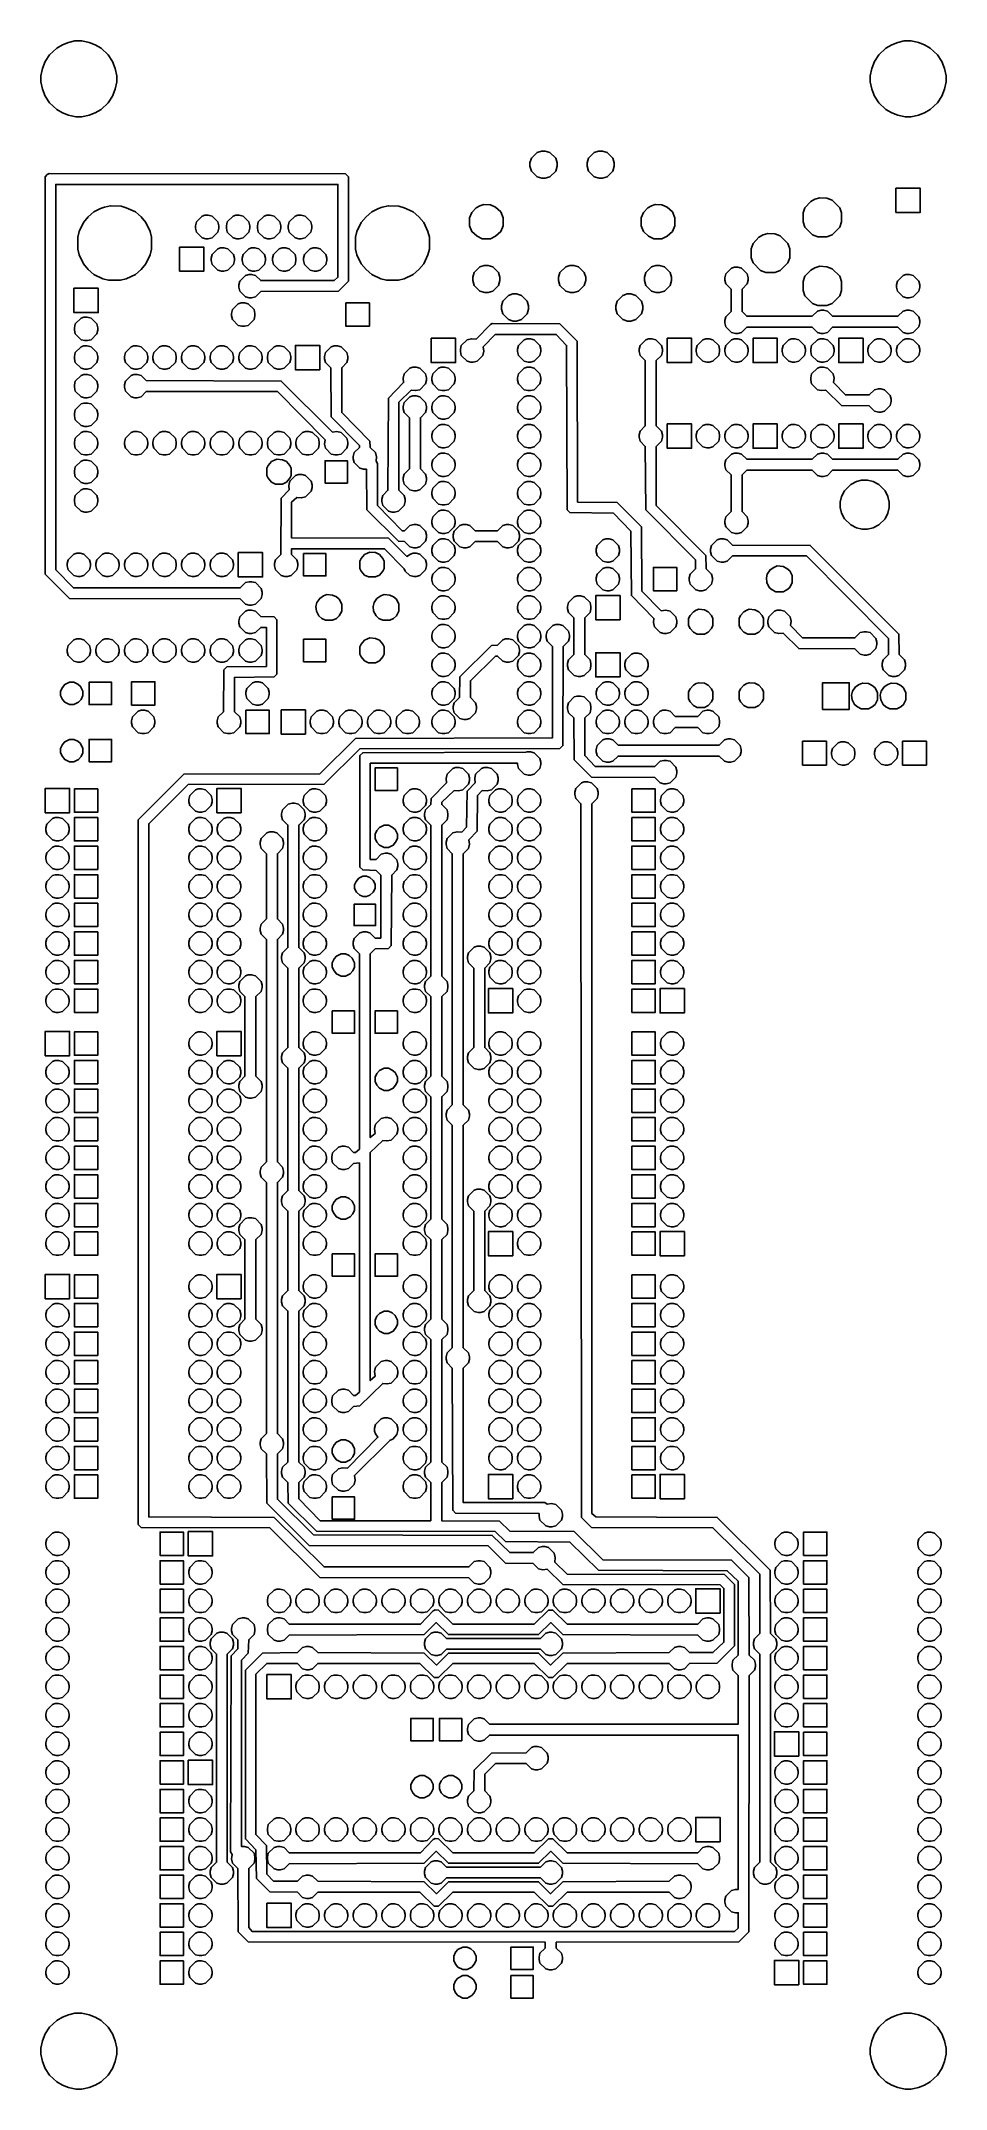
# Model space of a CAD drawing. Header units: millimetres. Extents: x 2 to 82, y 1 to 183.
import ezdxf

# ---------------------------------------------------------------- set-up
doc = ezdxf.new("R2010")
doc.units = ezdxf.units.MM
doc.layers.add('Default', color=70, linetype='Continuous')

msp = doc.modelspace()

# ---------------------------------------------------------------- linework, layer by layer
at = {"layer": 'Default'}
for points in [[(4.741333, 183.049333), (4.741333, 183.049333), (4.191, 182.922333), (3.640667, 182.710667), (3.132667, 182.414333), (2.497667, 181.821667), (2.116667, 181.229), (1.862667, 180.594), (1.735667, 179.959), (1.735667, 179.408667), (1.862667, 178.773667), (2.116667, 178.138667), (2.497667, 177.546), (3.132667, 176.953333), (3.640667, 176.657), (4.191, 176.445333), (4.826, 176.318333), (5.376333, 176.318333), (6.011333, 176.445333), (6.561667, 176.657), (7.069667, 176.953333), (7.704667, 177.546), (8.085667, 178.138667), (8.339667, 178.773667), (8.466667, 179.408667), (8.466667, 179.959), (8.339667, 180.594), (8.085667, 181.229), (7.704667, 181.821667), (7.069667, 182.414333), (6.561667, 182.710667), (6.011333, 182.922333), (5.376333, 183.049333), (4.741333, 183.049333)], [(4.741333, 183.049333), (4.741333, 183.049333), (4.191, 182.922333), (3.640667, 182.710667), (3.132667, 182.414333), (2.497667, 181.821667), (2.116667, 181.229), (1.862667, 180.594), (1.735667, 179.959), (1.735667, 179.408667), (1.862667, 178.773667), (2.116667, 178.138667), (2.497667, 177.546), (3.132667, 176.953333), (3.640667, 176.657), (4.191, 176.445333), (4.826, 176.318333), (5.376333, 176.318333), (6.011333, 176.445333), (6.561667, 176.657), (7.069667, 176.953333), (7.704667, 177.546), (8.085667, 178.138667), (8.339667, 178.773667), (8.466667, 179.408667), (8.466667, 179.959), (8.339667, 180.594), (8.085667, 181.229), (7.704667, 181.821667), (7.069667, 182.414333), (6.561667, 182.710667), (6.011333, 182.922333), (5.376333, 183.049333), (4.741333, 183.049333)], [(78.401333, 183.049333), (78.401333, 183.049333), (77.851, 182.922333), (77.300667, 182.710667), (76.792667, 182.414333), (76.157667, 181.821667), (75.776667, 181.229), (75.522667, 180.594), (75.395667, 179.959), (75.395667, 179.408667), (75.522667, 178.773667), (75.776667, 178.138667), (76.157667, 177.546), (76.792667, 176.953333), (77.300667, 176.657), (77.851, 176.445333), (78.486, 176.318333), (79.036333, 176.318333), (79.671333, 176.445333), (80.221667, 176.657), (80.729667, 176.953333), (81.364667, 177.546), (81.745667, 178.138667), (81.999667, 178.773667), (82.126667, 179.408667), (82.126667, 179.959), (81.999667, 180.594), (81.745667, 181.229), (81.364667, 181.821667), (80.729667, 182.414333), (80.221667, 182.710667), (79.671333, 182.922333), (79.036333, 183.049333), (78.401333, 183.049333)], [(78.401333, 183.049333), (78.401333, 183.049333), (77.851, 182.922333), (77.300667, 182.710667), (76.792667, 182.414333), (76.157667, 181.821667), (75.776667, 181.229), (75.522667, 180.594), (75.395667, 179.959), (75.395667, 179.408667), (75.522667, 178.773667), (75.776667, 178.138667), (76.157667, 177.546), (76.792667, 176.953333), (77.300667, 176.657), (77.851, 176.445333), (78.486, 176.318333), (79.036333, 176.318333), (79.671333, 176.445333), (80.221667, 176.657), (80.729667, 176.953333), (81.364667, 177.546), (81.745667, 178.138667), (81.999667, 178.773667), (82.126667, 179.408667), (82.126667, 179.959), (81.999667, 180.594), (81.745667, 181.229), (81.364667, 181.821667), (80.729667, 182.414333), (80.221667, 182.710667), (79.671333, 182.922333), (79.036333, 183.049333), (78.401333, 183.049333)], [(46.185667, 173.270333), (46.185667, 173.270333), (45.804667, 173.143333), (45.296667, 172.635333), (45.169667, 172.212), (45.169667, 171.915667), (45.296667, 171.492333), (45.804667, 170.984333), (46.228, 170.857333), (46.524333, 170.857333), (46.947667, 170.984333), (47.455667, 171.492333), (47.582667, 171.915667), (47.582667, 172.212), (47.455667, 172.635333), (46.947667, 173.143333), (46.524333, 173.270333), (46.185667, 173.270333)], [(46.185667, 173.270333), (46.185667, 173.270333), (45.804667, 173.143333), (45.296667, 172.635333), (45.169667, 172.212), (45.169667, 171.915667), (45.296667, 171.492333), (45.804667, 170.984333), (46.228, 170.857333), (46.524333, 170.857333), (46.947667, 170.984333), (47.455667, 171.492333), (47.582667, 171.915667), (47.582667, 172.212), (47.455667, 172.635333), (46.947667, 173.143333), (46.524333, 173.270333), (46.185667, 173.270333)], [(51.265667, 173.270333), (51.265667, 173.270333), (50.884667, 173.143333), (50.376667, 172.635333), (50.249667, 172.212), (50.249667, 171.915667), (50.376667, 171.492333), (50.884667, 170.984333), (51.308, 170.857333), (51.604333, 170.857333), (52.027667, 170.984333), (52.535667, 171.492333), (52.662667, 171.915667), (52.662667, 172.212), (52.535667, 172.635333), (52.027667, 173.143333), (51.604333, 173.270333), (51.265667, 173.270333)], [(51.265667, 173.270333), (51.265667, 173.270333), (50.884667, 173.143333), (50.376667, 172.635333), (50.249667, 172.212), (50.249667, 171.915667), (50.376667, 171.492333), (50.884667, 170.984333), (51.308, 170.857333), (51.604333, 170.857333), (52.027667, 170.984333), (52.535667, 171.492333), (52.662667, 171.915667), (52.662667, 172.212), (52.535667, 172.635333), (52.027667, 173.143333), (51.604333, 173.270333), (51.265667, 173.270333)], [(2.455333, 171.280667), (2.455333, 171.280667), (2.286, 171.196), (2.116667, 170.984333), (2.116667, 135.678333), (4.275667, 133.519333), (19.431, 133.477), (19.896667, 133.011333), (20.235333, 132.926667), (20.447, 132.926667), (20.785667, 133.011333), (21.293667, 133.519333), (21.378333, 133.858), (21.378333, 134.069667), (21.293667, 134.408333), (20.785667, 134.916333), (20.447, 135.001), (20.235333, 135.001), (19.896667, 134.916333), (19.431, 134.450667), (4.614333, 134.450667), (3.048, 136.059333), (3.048, 170.307), (28.109333, 170.307), (28.109333, 162.052), (27.770667, 161.755667), (21.251333, 161.755667), (20.785667, 162.221333), (20.447, 162.306), (20.235333, 162.306), (19.896667, 162.221333), (19.388667, 161.713333), (19.304, 161.374667), (19.304, 161.163), (19.388667, 160.824333), (19.896667, 160.316333), (20.235333, 160.231667), (20.447, 160.231667), (20.785667, 160.316333), (21.251333, 160.782), (28.151667, 160.824333), (29.040667, 161.713333), (29.040667, 170.984333), (28.786667, 171.238333), (2.455333, 171.280667)], [(2.455333, 171.280667), (2.455333, 171.280667), (2.286, 171.196), (2.116667, 170.984333), (2.116667, 135.678333), (4.275667, 133.519333), (19.431, 133.477), (19.896667, 133.011333), (20.235333, 132.926667), (20.447, 132.926667), (20.785667, 133.011333), (21.293667, 133.519333), (21.378333, 133.858), (21.378333, 134.069667), (21.293667, 134.408333), (20.785667, 134.916333), (20.447, 135.001), (20.235333, 135.001), (19.896667, 134.916333), (19.431, 134.450667), (4.614333, 134.450667), (3.048, 136.059333), (3.048, 170.307), (28.109333, 170.307), (28.109333, 162.052), (27.770667, 161.755667), (21.251333, 161.755667), (20.785667, 162.221333), (20.447, 162.306), (20.235333, 162.306), (19.896667, 162.221333), (19.388667, 161.713333), (19.304, 161.374667), (19.304, 161.163), (19.388667, 160.824333), (19.896667, 160.316333), (20.235333, 160.231667), (20.447, 160.231667), (20.785667, 160.316333), (21.251333, 160.782), (28.151667, 160.824333), (29.040667, 161.713333), (29.040667, 170.984333), (28.786667, 171.238333), (2.455333, 171.280667)], [(77.681667, 169.968333), (77.681667, 169.968333), (77.681667, 167.809333), (79.840667, 167.809333), (79.840667, 169.968333), (77.681667, 169.968333)], [(77.681667, 169.968333), (77.681667, 169.968333), (77.681667, 167.809333), (79.840667, 167.809333), (79.840667, 169.968333), (77.681667, 169.968333)], [(7.916333, 168.402), (7.916333, 168.402), (7.366, 168.275), (7.027333, 168.148), (6.434667, 167.851667), (5.926667, 167.428333), (5.503333, 166.920333), (5.122333, 166.116), (4.995333, 165.608), (4.995333, 164.549667), (5.122333, 164.041667), (5.503333, 163.237333), (5.926667, 162.729333), (6.434667, 162.306), (7.239, 161.925), (7.747, 161.798), (8.805333, 161.798), (9.313333, 161.925), (10.117667, 162.306), (10.625667, 162.729333), (11.049, 163.237333), (11.43, 164.041667), (11.557, 164.549667), (11.557, 165.608), (11.43, 166.116), (11.049, 166.920333), (10.625667, 167.428333), (10.117667, 167.851667), (9.313333, 168.232667), (8.847667, 168.359667), (7.916333, 168.402)], [(7.916333, 168.402), (7.916333, 168.402), (7.366, 168.275), (7.027333, 168.148), (6.434667, 167.851667), (5.926667, 167.428333), (5.503333, 166.920333), (5.122333, 166.116), (4.995333, 165.608), (4.995333, 164.549667), (5.122333, 164.041667), (5.503333, 163.237333), (5.926667, 162.729333), (6.434667, 162.306), (7.239, 161.925), (7.747, 161.798), (8.805333, 161.798), (9.313333, 161.925), (10.117667, 162.306), (10.625667, 162.729333), (11.049, 163.237333), (11.43, 164.041667), (11.557, 164.549667), (11.557, 165.608), (11.43, 166.116), (11.049, 166.920333), (10.625667, 167.428333), (10.117667, 167.851667), (9.313333, 168.232667), (8.847667, 168.359667), (7.916333, 168.402)], [(16.298333, 167.555333), (16.298333, 167.555333), (16.044333, 167.470667), (15.536333, 166.962667), (15.451667, 166.624), (15.451667, 166.412333), (15.536333, 166.073667), (16.044333, 165.565667), (16.383, 165.481), (16.594667, 165.481), (16.933333, 165.565667), (17.441333, 166.073667), (17.526, 166.412333), (17.526, 166.624), (17.441333, 166.962667), (16.933333, 167.470667), (16.594667, 167.555333), (16.298333, 167.555333)], [(16.298333, 167.555333), (16.298333, 167.555333), (16.044333, 167.470667), (15.536333, 166.962667), (15.451667, 166.624), (15.451667, 166.412333), (15.536333, 166.073667), (16.044333, 165.565667), (16.383, 165.481), (16.594667, 165.481), (16.933333, 165.565667), (17.441333, 166.073667), (17.526, 166.412333), (17.526, 166.624), (17.441333, 166.962667), (16.933333, 167.470667), (16.594667, 167.555333), (16.298333, 167.555333)], [(19.05, 167.555333), (19.05, 167.555333), (18.796, 167.470667), (18.288, 166.962667), (18.203333, 166.624), (18.203333, 166.412333), (18.288, 166.073667), (18.796, 165.565667), (19.134667, 165.481), (19.346333, 165.481), (19.685, 165.565667), (20.193, 166.073667), (20.277667, 166.412333), (20.277667, 166.624), (20.193, 166.962667), (19.685, 167.470667), (19.346333, 167.555333), (19.05, 167.555333)], [(19.05, 167.555333), (19.05, 167.555333), (18.796, 167.470667), (18.288, 166.962667), (18.203333, 166.624), (18.203333, 166.412333), (18.288, 166.073667), (18.796, 165.565667), (19.134667, 165.481), (19.346333, 165.481), (19.685, 165.565667), (20.193, 166.073667), (20.277667, 166.412333), (20.277667, 166.624), (20.193, 166.962667), (19.685, 167.470667), (19.346333, 167.555333), (19.05, 167.555333)], [(21.801667, 167.555333), (21.801667, 167.555333), (21.547667, 167.470667), (21.039667, 166.962667), (20.955, 166.624), (20.955, 166.412333), (21.039667, 166.073667), (21.547667, 165.565667), (21.886333, 165.481), (22.098, 165.481), (22.436667, 165.565667), (22.944667, 166.073667), (23.029333, 166.412333), (23.029333, 166.624), (22.944667, 166.962667), (22.436667, 167.470667), (22.098, 167.555333), (21.801667, 167.555333)], [(21.801667, 167.555333), (21.801667, 167.555333), (21.547667, 167.470667), (21.039667, 166.962667), (20.955, 166.624), (20.955, 166.412333), (21.039667, 166.073667), (21.547667, 165.565667), (21.886333, 165.481), (22.098, 165.481), (22.436667, 165.565667), (22.944667, 166.073667), (23.029333, 166.412333), (23.029333, 166.624), (22.944667, 166.962667), (22.436667, 167.470667), (22.098, 167.555333), (21.801667, 167.555333)], [(24.553333, 167.555333), (24.553333, 167.555333), (24.299333, 167.470667), (23.791333, 166.962667), (23.706667, 166.624), (23.706667, 166.412333), (23.791333, 166.073667), (24.299333, 165.565667), (24.638, 165.481), (24.849667, 165.481), (25.188333, 165.565667), (25.696333, 166.073667), (25.781, 166.412333), (25.781, 166.624), (25.696333, 166.962667), (25.188333, 167.470667), (24.849667, 167.555333), (24.553333, 167.555333)], [(24.553333, 167.555333), (24.553333, 167.555333), (24.299333, 167.470667), (23.791333, 166.962667), (23.706667, 166.624), (23.706667, 166.412333), (23.791333, 166.073667), (24.299333, 165.565667), (24.638, 165.481), (24.849667, 165.481), (25.188333, 165.565667), (25.696333, 166.073667), (25.781, 166.412333), (25.781, 166.624), (25.696333, 166.962667), (25.188333, 167.470667), (24.849667, 167.555333), (24.553333, 167.555333)], [(32.596667, 168.402), (32.596667, 168.402), (32.046333, 168.275), (31.707667, 168.148), (31.115, 167.851667), (30.607, 167.428333), (30.183667, 166.920333), (29.802667, 166.116), (29.675667, 165.608), (29.675667, 164.549667), (29.802667, 164.041667), (30.183667, 163.237333), (30.607, 162.729333), (31.115, 162.306), (31.919333, 161.925), (32.427333, 161.798), (33.485667, 161.798), (33.993667, 161.925), (34.798, 162.306), (35.306, 162.729333), (35.729333, 163.237333), (36.110333, 164.041667), (36.237333, 164.549667), (36.237333, 165.608), (36.110333, 166.116), (35.729333, 166.920333), (35.306, 167.428333), (34.798, 167.851667), (33.993667, 168.232667), (33.528, 168.359667), (32.596667, 168.402)], [(32.596667, 168.402), (32.596667, 168.402), (32.046333, 168.275), (31.707667, 168.148), (31.115, 167.851667), (30.607, 167.428333), (30.183667, 166.920333), (29.802667, 166.116), (29.675667, 165.608), (29.675667, 164.549667), (29.802667, 164.041667), (30.183667, 163.237333), (30.607, 162.729333), (31.115, 162.306), (31.919333, 161.925), (32.427333, 161.798), (33.485667, 161.798), (33.993667, 161.925), (34.798, 162.306), (35.306, 162.729333), (35.729333, 163.237333), (36.110333, 164.041667), (36.237333, 164.549667), (36.237333, 165.608), (36.110333, 166.116), (35.729333, 166.920333), (35.306, 167.428333), (34.798, 167.851667), (33.993667, 168.232667), (33.528, 168.359667), (32.596667, 168.402)], [(41.063333, 168.529), (41.063333, 168.529), (40.724667, 168.402), (40.386, 168.232667), (40.005, 167.809333), (39.793333, 167.343667), (39.793333, 166.624), (40.005, 166.116), (40.470667, 165.692667), (40.936333, 165.481), (41.656, 165.481), (42.121667, 165.692667), (42.587333, 166.116), (42.799, 166.624), (42.799, 167.343667), (42.587333, 167.851667), (42.121667, 168.275), (41.656, 168.486667), (41.063333, 168.529)], [(41.063333, 168.529), (41.063333, 168.529), (40.724667, 168.402), (40.386, 168.232667), (40.005, 167.809333), (39.793333, 167.343667), (39.793333, 166.624), (40.005, 166.116), (40.470667, 165.692667), (40.936333, 165.481), (41.656, 165.481), (42.121667, 165.692667), (42.587333, 166.116), (42.799, 166.624), (42.799, 167.343667), (42.587333, 167.851667), (42.121667, 168.275), (41.656, 168.486667), (41.063333, 168.529)], [(56.303333, 168.529), (56.303333, 168.529), (55.964667, 168.402), (55.626, 168.232667), (55.245, 167.809333), (55.033333, 167.343667), (55.033333, 166.624), (55.245, 166.116), (55.710667, 165.692667), (56.176333, 165.481), (56.896, 165.481), (57.361667, 165.692667), (57.827333, 166.116), (58.039, 166.624), (58.039, 167.343667), (57.827333, 167.851667), (57.361667, 168.275), (56.896, 168.486667), (56.303333, 168.529)], [(56.303333, 168.529), (56.303333, 168.529), (55.964667, 168.402), (55.626, 168.232667), (55.245, 167.809333), (55.033333, 167.343667), (55.033333, 166.624), (55.245, 166.116), (55.710667, 165.692667), (56.176333, 165.481), (56.896, 165.481), (57.361667, 165.692667), (57.827333, 166.116), (58.039, 166.624), (58.039, 167.343667), (57.827333, 167.851667), (57.361667, 168.275), (56.896, 168.486667), (56.303333, 168.529)], [(70.908333, 169.121667), (70.908333, 169.121667), (70.485, 168.994667), (70.104, 168.783), (69.596, 168.232667), (69.426667, 167.767), (69.426667, 166.962667), (69.596, 166.497), (70.273333, 165.819667), (70.739, 165.650333), (71.543333, 165.650333), (72.009, 165.819667), (72.686333, 166.497), (72.855667, 166.962667), (72.855667, 167.767), (72.686333, 168.232667), (72.009, 168.91), (71.543333, 169.079333), (70.908333, 169.121667)], [(70.908333, 169.121667), (70.908333, 169.121667), (70.485, 168.994667), (70.104, 168.783), (69.596, 168.232667), (69.426667, 167.767), (69.426667, 166.962667), (69.596, 166.497), (70.273333, 165.819667), (70.739, 165.650333), (71.543333, 165.650333), (72.009, 165.819667), (72.686333, 166.497), (72.855667, 166.962667), (72.855667, 167.767), (72.686333, 168.232667), (72.009, 168.91), (71.543333, 169.079333), (70.908333, 169.121667)], [(66.294, 165.946667), (66.294, 165.946667), (65.870667, 165.819667), (65.489667, 165.608), (64.981667, 165.057667), (64.812333, 164.592), (64.812333, 163.787667), (64.981667, 163.322), (65.659, 162.644667), (66.124667, 162.475333), (66.929, 162.475333), (67.394667, 162.644667), (68.072, 163.322), (68.241333, 163.787667), (68.241333, 164.592), (68.072, 165.057667), (67.394667, 165.735), (66.929, 165.904333), (66.294, 165.946667)], [(66.294, 165.946667), (66.294, 165.946667), (65.870667, 165.819667), (65.489667, 165.608), (64.981667, 165.057667), (64.812333, 164.592), (64.812333, 163.787667), (64.981667, 163.322), (65.659, 162.644667), (66.124667, 162.475333), (66.929, 162.475333), (67.394667, 162.644667), (68.072, 163.322), (68.241333, 163.787667), (68.241333, 164.592), (68.072, 165.057667), (67.394667, 165.735), (66.929, 165.904333), (66.294, 165.946667)], [(14.054667, 164.719), (14.054667, 164.719), (14.054667, 162.602333), (16.213667, 162.602333), (16.213667, 164.719), (14.054667, 164.719)], [(14.054667, 164.719), (14.054667, 164.719), (14.054667, 162.602333), (16.213667, 162.602333), (16.213667, 164.719), (14.054667, 164.719)], [(17.695333, 164.676667), (17.695333, 164.676667), (17.441333, 164.592), (16.933333, 164.084), (16.848667, 163.745333), (16.848667, 163.533667), (16.933333, 163.195), (17.441333, 162.687), (17.78, 162.602333), (17.991667, 162.602333), (18.330333, 162.687), (18.838333, 163.195), (18.923, 163.533667), (18.923, 163.745333), (18.838333, 164.084), (18.330333, 164.592), (17.991667, 164.676667), (17.695333, 164.676667)], [(17.695333, 164.676667), (17.695333, 164.676667), (17.441333, 164.592), (16.933333, 164.084), (16.848667, 163.745333), (16.848667, 163.533667), (16.933333, 163.195), (17.441333, 162.687), (17.78, 162.602333), (17.991667, 162.602333), (18.330333, 162.687), (18.838333, 163.195), (18.923, 163.533667), (18.923, 163.745333), (18.838333, 164.084), (18.330333, 164.592), (17.991667, 164.676667), (17.695333, 164.676667)], [(20.447, 164.676667), (20.447, 164.676667), (20.193, 164.592), (19.685, 164.084), (19.600333, 163.745333), (19.600333, 163.533667), (19.685, 163.195), (20.193, 162.687), (20.531667, 162.602333), (20.743333, 162.602333), (21.082, 162.687), (21.59, 163.195), (21.674667, 163.533667), (21.674667, 163.745333), (21.59, 164.084), (21.082, 164.592), (20.743333, 164.676667), (20.447, 164.676667)], [(20.447, 164.676667), (20.447, 164.676667), (20.193, 164.592), (19.685, 164.084), (19.600333, 163.745333), (19.600333, 163.533667), (19.685, 163.195), (20.193, 162.687), (20.531667, 162.602333), (20.743333, 162.602333), (21.082, 162.687), (21.59, 163.195), (21.674667, 163.533667), (21.674667, 163.745333), (21.59, 164.084), (21.082, 164.592), (20.743333, 164.676667), (20.447, 164.676667)], [(23.156333, 164.676667), (23.156333, 164.676667), (22.902333, 164.592), (22.394333, 164.084), (22.309667, 163.745333), (22.309667, 163.533667), (22.394333, 163.195), (22.902333, 162.687), (23.241, 162.602333), (23.452667, 162.602333), (23.791333, 162.687), (24.299333, 163.195), (24.384, 163.533667), (24.384, 163.745333), (24.299333, 164.084), (23.791333, 164.592), (23.452667, 164.676667), (23.156333, 164.676667)], [(23.156333, 164.676667), (23.156333, 164.676667), (22.902333, 164.592), (22.394333, 164.084), (22.309667, 163.745333), (22.309667, 163.533667), (22.394333, 163.195), (22.902333, 162.687), (23.241, 162.602333), (23.452667, 162.602333), (23.791333, 162.687), (24.299333, 163.195), (24.384, 163.533667), (24.384, 163.745333), (24.299333, 164.084), (23.791333, 164.592), (23.452667, 164.676667), (23.156333, 164.676667)], [(25.908, 164.676667), (25.908, 164.676667), (25.654, 164.592), (25.146, 164.084), (25.061333, 163.745333), (25.061333, 163.533667), (25.146, 163.195), (25.654, 162.687), (25.992667, 162.602333), (26.204333, 162.602333), (26.543, 162.687), (27.051, 163.195), (27.135667, 163.533667), (27.135667, 163.745333), (27.051, 164.084), (26.543, 164.592), (26.204333, 164.676667), (25.908, 164.676667)], [(25.908, 164.676667), (25.908, 164.676667), (25.654, 164.592), (25.146, 164.084), (25.061333, 163.745333), (25.061333, 163.533667), (25.146, 163.195), (25.654, 162.687), (25.992667, 162.602333), (26.204333, 162.602333), (26.543, 162.687), (27.051, 163.195), (27.135667, 163.533667), (27.135667, 163.745333), (27.051, 164.084), (26.543, 164.592), (26.204333, 164.676667), (25.908, 164.676667)], [(41.105667, 163.110333), (41.105667, 163.110333), (40.724667, 162.983333), (40.216667, 162.475333), (40.089667, 162.052), (40.089667, 161.755667), (40.216667, 161.332333), (40.724667, 160.824333), (41.148, 160.697333), (41.444333, 160.697333), (41.867667, 160.824333), (42.375667, 161.332333), (42.502667, 161.755667), (42.502667, 162.052), (42.375667, 162.475333), (41.867667, 162.983333), (41.444333, 163.110333), (41.105667, 163.110333)], [(41.105667, 163.110333), (41.105667, 163.110333), (40.724667, 162.983333), (40.216667, 162.475333), (40.089667, 162.052), (40.089667, 161.755667), (40.216667, 161.332333), (40.724667, 160.824333), (41.148, 160.697333), (41.444333, 160.697333), (41.867667, 160.824333), (42.375667, 161.332333), (42.502667, 161.755667), (42.502667, 162.052), (42.375667, 162.475333), (41.867667, 162.983333), (41.444333, 163.110333), (41.105667, 163.110333)], [(48.725667, 163.110333), (48.725667, 163.110333), (48.344667, 162.983333), (47.836667, 162.475333), (47.709667, 162.052), (47.709667, 161.755667), (47.836667, 161.332333), (48.344667, 160.824333), (48.768, 160.697333), (49.064333, 160.697333), (49.487667, 160.824333), (49.995667, 161.332333), (50.122667, 161.755667), (50.122667, 162.052), (49.995667, 162.475333), (49.487667, 162.983333), (49.064333, 163.110333), (48.725667, 163.110333)], [(48.725667, 163.110333), (48.725667, 163.110333), (48.344667, 162.983333), (47.836667, 162.475333), (47.709667, 162.052), (47.709667, 161.755667), (47.836667, 161.332333), (48.344667, 160.824333), (48.768, 160.697333), (49.064333, 160.697333), (49.487667, 160.824333), (49.995667, 161.332333), (50.122667, 161.755667), (50.122667, 162.052), (49.995667, 162.475333), (49.487667, 162.983333), (49.064333, 163.110333), (48.725667, 163.110333)], [(56.345667, 163.110333), (56.345667, 163.110333), (55.964667, 162.983333), (55.456667, 162.475333), (55.329667, 162.052), (55.329667, 161.755667), (55.456667, 161.332333), (55.964667, 160.824333), (56.388, 160.697333), (56.684333, 160.697333), (57.107667, 160.824333), (57.615667, 161.332333), (57.742667, 161.755667), (57.742667, 162.052), (57.615667, 162.475333), (57.107667, 162.983333), (56.684333, 163.110333), (56.345667, 163.110333)], [(56.345667, 163.110333), (56.345667, 163.110333), (55.964667, 162.983333), (55.456667, 162.475333), (55.329667, 162.052), (55.329667, 161.755667), (55.456667, 161.332333), (55.964667, 160.824333), (56.388, 160.697333), (56.684333, 160.697333), (57.107667, 160.824333), (57.615667, 161.332333), (57.742667, 161.755667), (57.742667, 162.052), (57.615667, 162.475333), (57.107667, 162.983333), (56.684333, 163.110333), (56.345667, 163.110333)], [(63.330667, 162.941), (63.330667, 162.941), (63.076667, 162.856333), (62.568667, 162.348333), (62.484, 162.009667), (62.484, 161.798), (62.568667, 161.459333), (63.034333, 160.993667), (63.034333, 159.004), (62.568667, 158.538333), (62.484, 158.199667), (62.484, 157.988), (62.568667, 157.649333), (63.076667, 157.141333), (63.415333, 157.056667), (63.627, 157.056667), (63.965667, 157.141333), (64.431333, 157.607), (70.231, 157.607), (70.696667, 157.141333), (71.035333, 157.056667), (71.247, 157.056667), (71.585667, 157.141333), (72.051333, 157.607), (77.851, 157.607), (78.316667, 157.141333), (78.655333, 157.056667), (78.867, 157.056667), (79.205667, 157.141333), (79.713667, 157.649333), (79.798333, 157.988), (79.798333, 158.199667), (79.713667, 158.538333), (79.205667, 159.046333), (78.867, 159.131), (78.655333, 159.131), (78.316667, 159.046333), (77.851, 158.580667), (72.051333, 158.580667), (71.585667, 159.046333), (71.247, 159.131), (71.035333, 159.131), (70.696667, 159.046333), (70.231, 158.580667), (64.431333, 158.580667), (64.008, 159.004), (64.008, 160.993667), (64.473667, 161.459333), (64.558333, 161.798), (64.558333, 162.009667), (64.473667, 162.348333), (63.965667, 162.856333), (63.627, 162.941), (63.330667, 162.941)], [(63.330667, 162.941), (63.330667, 162.941), (63.076667, 162.856333), (62.568667, 162.348333), (62.484, 162.009667), (62.484, 161.798), (62.568667, 161.459333), (63.034333, 160.993667), (63.034333, 159.004), (62.568667, 158.538333), (62.484, 158.199667), (62.484, 157.988), (62.568667, 157.649333), (63.076667, 157.141333), (63.415333, 157.056667), (63.627, 157.056667), (63.965667, 157.141333), (64.431333, 157.607), (70.231, 157.607), (70.696667, 157.141333), (71.035333, 157.056667), (71.247, 157.056667), (71.585667, 157.141333), (72.051333, 157.607), (77.851, 157.607), (78.316667, 157.141333), (78.655333, 157.056667), (78.867, 157.056667), (79.205667, 157.141333), (79.713667, 157.649333), (79.798333, 157.988), (79.798333, 158.199667), (79.713667, 158.538333), (79.205667, 159.046333), (78.867, 159.131), (78.655333, 159.131), (78.316667, 159.046333), (77.851, 158.580667), (72.051333, 158.580667), (71.585667, 159.046333), (71.247, 159.131), (71.035333, 159.131), (70.696667, 159.046333), (70.231, 158.580667), (64.431333, 158.580667), (64.008, 159.004), (64.008, 160.993667), (64.473667, 161.459333), (64.558333, 161.798), (64.558333, 162.009667), (64.473667, 162.348333), (63.965667, 162.856333), (63.627, 162.941), (63.330667, 162.941)], [(70.908333, 163.025667), (70.908333, 163.025667), (70.485, 162.898667), (70.104, 162.687), (69.596, 162.136667), (69.426667, 161.671), (69.426667, 160.866667), (69.596, 160.401), (70.273333, 159.723667), (70.739, 159.554333), (71.543333, 159.554333), (72.009, 159.723667), (72.686333, 160.401), (72.855667, 160.866667), (72.855667, 161.671), (72.686333, 162.136667), (72.009, 162.814), (71.543333, 162.983333), (70.908333, 163.025667)], [(70.908333, 163.025667), (70.908333, 163.025667), (70.485, 162.898667), (70.104, 162.687), (69.596, 162.136667), (69.426667, 161.671), (69.426667, 160.866667), (69.596, 160.401), (70.273333, 159.723667), (70.739, 159.554333), (71.543333, 159.554333), (72.009, 159.723667), (72.686333, 160.401), (72.855667, 160.866667), (72.855667, 161.671), (72.686333, 162.136667), (72.009, 162.814), (71.543333, 162.983333), (70.908333, 163.025667)], [(78.570667, 162.306), (78.570667, 162.306), (78.316667, 162.221333), (77.808667, 161.713333), (77.724, 161.374667), (77.724, 161.163), (77.808667, 160.824333), (78.316667, 160.316333), (78.655333, 160.231667), (78.867, 160.231667), (79.205667, 160.316333), (79.713667, 160.824333), (79.798333, 161.163), (79.798333, 161.374667), (79.713667, 161.713333), (79.205667, 162.221333), (78.867, 162.306), (78.570667, 162.306)], [(78.570667, 162.306), (78.570667, 162.306), (78.316667, 162.221333), (77.808667, 161.713333), (77.724, 161.374667), (77.724, 161.163), (77.808667, 160.824333), (78.316667, 160.316333), (78.655333, 160.231667), (78.867, 160.231667), (79.205667, 160.316333), (79.713667, 160.824333), (79.798333, 161.163), (79.798333, 161.374667), (79.713667, 161.713333), (79.205667, 162.221333), (78.867, 162.306), (78.570667, 162.306)], [(4.656667, 161.078333), (4.656667, 161.078333), (4.656667, 158.919333), (6.815667, 158.919333), (6.815667, 161.078333), (4.656667, 161.078333)], [(4.656667, 161.078333), (4.656667, 161.078333), (4.656667, 158.919333), (6.815667, 158.919333), (6.815667, 161.078333), (4.656667, 161.078333)], [(43.645667, 160.570333), (43.645667, 160.570333), (43.264667, 160.443333), (42.756667, 159.935333), (42.629667, 159.512), (42.629667, 159.215667), (42.756667, 158.792333), (43.264667, 158.284333), (43.688, 158.157333), (43.984333, 158.157333), (44.407667, 158.284333), (44.915667, 158.792333), (45.042667, 159.215667), (45.042667, 159.512), (44.915667, 159.935333), (44.407667, 160.443333), (43.984333, 160.570333), (43.645667, 160.570333)], [(43.645667, 160.570333), (43.645667, 160.570333), (43.264667, 160.443333), (42.756667, 159.935333), (42.629667, 159.512), (42.629667, 159.215667), (42.756667, 158.792333), (43.264667, 158.284333), (43.688, 158.157333), (43.984333, 158.157333), (44.407667, 158.284333), (44.915667, 158.792333), (45.042667, 159.215667), (45.042667, 159.512), (44.915667, 159.935333), (44.407667, 160.443333), (43.984333, 160.570333), (43.645667, 160.570333)], [(53.805667, 160.570333), (53.805667, 160.570333), (53.424667, 160.443333), (52.916667, 159.935333), (52.789667, 159.512), (52.789667, 159.215667), (52.916667, 158.792333), (53.424667, 158.284333), (53.848, 158.157333), (54.144333, 158.157333), (54.567667, 158.284333), (55.075667, 158.792333), (55.202667, 159.215667), (55.202667, 159.512), (55.075667, 159.935333), (54.567667, 160.443333), (54.144333, 160.570333), (53.805667, 160.570333)], [(53.805667, 160.570333), (53.805667, 160.570333), (53.424667, 160.443333), (52.916667, 159.935333), (52.789667, 159.512), (52.789667, 159.215667), (52.916667, 158.792333), (53.424667, 158.284333), (53.848, 158.157333), (54.144333, 158.157333), (54.567667, 158.284333), (55.075667, 158.792333), (55.202667, 159.215667), (55.202667, 159.512), (55.075667, 159.935333), (54.567667, 160.443333), (54.144333, 160.570333), (53.805667, 160.570333)], [(5.545667, 158.496), (5.545667, 158.496), (5.291667, 158.411333), (4.783667, 157.903333), (4.699, 157.564667), (4.699, 157.353), (4.783667, 157.014333), (5.291667, 156.506333), (5.630333, 156.421667), (5.842, 156.421667), (6.180667, 156.506333), (6.688667, 157.014333), (6.773333, 157.353), (6.773333, 157.564667), (6.688667, 157.903333), (6.180667, 158.411333), (5.842, 158.496), (5.545667, 158.496)], [(5.545667, 158.496), (5.545667, 158.496), (5.291667, 158.411333), (4.783667, 157.903333), (4.699, 157.564667), (4.699, 157.353), (4.783667, 157.014333), (5.291667, 156.506333), (5.630333, 156.421667), (5.842, 156.421667), (6.180667, 156.506333), (6.688667, 157.014333), (6.773333, 157.353), (6.773333, 157.564667), (6.688667, 157.903333), (6.180667, 158.411333), (5.842, 158.496), (5.545667, 158.496)], [(19.515667, 159.766), (19.515667, 159.766), (19.261667, 159.681333), (18.753667, 159.173333), (18.669, 158.834667), (18.669, 158.623), (18.753667, 158.284333), (19.261667, 157.776333), (19.600333, 157.691667), (19.812, 157.691667), (20.150667, 157.776333), (20.658667, 158.284333), (20.743333, 158.623), (20.743333, 158.834667), (20.658667, 159.173333), (20.150667, 159.681333), (19.812, 159.766), (19.515667, 159.766)], [(19.515667, 159.766), (19.515667, 159.766), (19.261667, 159.681333), (18.753667, 159.173333), (18.669, 158.834667), (18.669, 158.623), (18.753667, 158.284333), (19.261667, 157.776333), (19.600333, 157.691667), (19.812, 157.691667), (20.150667, 157.776333), (20.658667, 158.284333), (20.743333, 158.623), (20.743333, 158.834667), (20.658667, 159.173333), (20.150667, 159.681333), (19.812, 159.766), (19.515667, 159.766)], [(28.829, 159.766), (28.829, 159.766), (28.829, 157.691667), (30.903333, 157.691667), (30.903333, 159.766), (28.829, 159.766)], [(28.829, 159.766), (28.829, 159.766), (28.829, 157.691667), (30.903333, 157.691667), (30.903333, 159.766), (28.829, 159.766)], [(36.406667, 156.633333), (36.406667, 156.633333), (36.406667, 154.474333), (38.565667, 154.474333), (38.565667, 156.633333), (36.406667, 156.633333)], [(36.406667, 156.633333), (36.406667, 156.633333), (36.406667, 154.474333), (38.565667, 154.474333), (38.565667, 156.633333), (36.406667, 156.633333)], [(41.825333, 157.945667), (41.825333, 157.945667), (41.656, 157.861), (40.386, 156.548667), (39.962667, 156.591), (39.581667, 156.506333), (39.073667, 155.998333), (38.989, 155.659667), (38.989, 155.448), (39.073667, 155.109333), (39.581667, 154.601333), (39.920333, 154.516667), (40.132, 154.516667), (40.470667, 154.601333), (40.978667, 155.109333), (41.063333, 155.490333), (41.021, 155.871333), (42.079333, 156.972), (47.498, 156.972), (48.429333, 155.998333), (48.471667, 141.393333), (48.725667, 141.139333), (52.578, 141.097), (54.144333, 139.488333), (54.186667, 133.773333), (56.176333, 131.741333), (56.134, 131.360333), (56.218667, 130.979333), (56.726667, 130.471333), (57.065333, 130.386667), (57.277, 130.386667), (57.615667, 130.471333), (58.123667, 130.979333), (58.208333, 131.318), (58.208333, 131.529667), (58.123667, 131.868333), (57.615667, 132.376333), (57.234667, 132.461), (56.811333, 132.418667), (55.118, 134.154333), (55.075667, 139.869333), (52.916667, 142.028333), (49.403, 142.070667), (49.360667, 156.379333), (47.836667, 157.903333), (41.825333, 157.945667)], [(41.825333, 157.945667), (41.825333, 157.945667), (41.656, 157.861), (40.386, 156.548667), (39.962667, 156.591), (39.581667, 156.506333), (39.073667, 155.998333), (38.989, 155.659667), (38.989, 155.448), (39.073667, 155.109333), (39.581667, 154.601333), (39.920333, 154.516667), (40.132, 154.516667), (40.470667, 154.601333), (40.978667, 155.109333), (41.063333, 155.490333), (41.021, 155.871333), (42.079333, 156.972), (47.498, 156.972), (48.429333, 155.998333), (48.471667, 141.393333), (48.725667, 141.139333), (52.578, 141.097), (54.144333, 139.488333), (54.186667, 133.773333), (56.176333, 131.741333), (56.134, 131.360333), (56.218667, 130.979333), (56.726667, 130.471333), (57.065333, 130.386667), (57.277, 130.386667), (57.615667, 130.471333), (58.123667, 130.979333), (58.208333, 131.318), (58.208333, 131.529667), (58.123667, 131.868333), (57.615667, 132.376333), (57.234667, 132.461), (56.811333, 132.418667), (55.118, 134.154333), (55.075667, 139.869333), (52.916667, 142.028333), (49.403, 142.070667), (49.360667, 156.379333), (47.836667, 157.903333), (41.825333, 157.945667)], [(44.915667, 156.591), (44.915667, 156.591), (44.661667, 156.506333), (44.153667, 155.998333), (44.069, 155.659667), (44.069, 155.448), (44.153667, 155.109333), (44.661667, 154.601333), (45.000333, 154.516667), (45.212, 154.516667), (45.550667, 154.601333), (46.058667, 155.109333), (46.143333, 155.448), (46.143333, 155.659667), (46.058667, 155.998333), (45.550667, 156.506333), (45.212, 156.591), (44.915667, 156.591)], [(44.915667, 156.591), (44.915667, 156.591), (44.661667, 156.506333), (44.153667, 155.998333), (44.069, 155.659667), (44.069, 155.448), (44.153667, 155.109333), (44.661667, 154.601333), (45.000333, 154.516667), (45.212, 154.516667), (45.550667, 154.601333), (46.058667, 155.109333), (46.143333, 155.448), (46.143333, 155.659667), (46.058667, 155.998333), (45.550667, 156.506333), (45.212, 156.591), (44.915667, 156.591)], [(55.710667, 156.591), (55.710667, 156.591), (55.456667, 156.506333), (54.948667, 155.998333), (54.864, 155.659667), (54.864, 155.448), (54.948667, 155.109333), (55.414333, 154.643667), (55.414333, 148.844), (54.948667, 148.378333), (54.864, 148.039667), (54.864, 147.828), (54.948667, 147.489333), (55.414333, 147.023667), (55.456667, 141.393333), (59.859333, 136.948333), (59.859333, 136.144), (59.393667, 135.678333), (59.309, 135.339667), (59.309, 135.128), (59.393667, 134.789333), (59.901667, 134.281333), (60.240333, 134.196667), (60.452, 134.196667), (60.790667, 134.281333), (61.298667, 134.789333), (61.383333, 135.128), (61.383333, 135.339667), (61.298667, 135.678333), (60.833, 136.144), (60.790667, 137.329333), (56.388, 141.774333), (56.388, 147.023667), (56.853667, 147.489333), (56.938333, 147.828), (56.938333, 148.039667), (56.853667, 148.378333), (56.388, 148.844), (56.388, 154.643667), (56.853667, 155.109333), (56.938333, 155.448), (56.938333, 155.659667), (56.853667, 155.998333), (56.345667, 156.506333), (56.007, 156.591), (55.710667, 156.591)], [(55.710667, 156.591), (55.710667, 156.591), (55.456667, 156.506333), (54.948667, 155.998333), (54.864, 155.659667), (54.864, 155.448), (54.948667, 155.109333), (55.414333, 154.643667), (55.414333, 148.844), (54.948667, 148.378333), (54.864, 148.039667), (54.864, 147.828), (54.948667, 147.489333), (55.414333, 147.023667), (55.456667, 141.393333), (59.859333, 136.948333), (59.859333, 136.144), (59.393667, 135.678333), (59.309, 135.339667), (59.309, 135.128), (59.393667, 134.789333), (59.901667, 134.281333), (60.240333, 134.196667), (60.452, 134.196667), (60.790667, 134.281333), (61.298667, 134.789333), (61.383333, 135.128), (61.383333, 135.339667), (61.298667, 135.678333), (60.833, 136.144), (60.790667, 137.329333), (56.388, 141.774333), (56.388, 147.023667), (56.853667, 147.489333), (56.938333, 147.828), (56.938333, 148.039667), (56.853667, 148.378333), (56.388, 148.844), (56.388, 154.643667), (56.853667, 155.109333), (56.938333, 155.448), (56.938333, 155.659667), (56.853667, 155.998333), (56.345667, 156.506333), (56.007, 156.591), (55.710667, 156.591)], [(57.361667, 156.633333), (57.361667, 156.633333), (57.361667, 154.474333), (59.520667, 154.474333), (59.520667, 156.633333), (57.361667, 156.633333)], [(57.361667, 156.633333), (57.361667, 156.633333), (57.361667, 154.474333), (59.520667, 154.474333), (59.520667, 156.633333), (57.361667, 156.633333)], [(60.790667, 156.591), (60.790667, 156.591), (60.536667, 156.506333), (60.028667, 155.998333), (59.944, 155.659667), (59.944, 155.448), (60.028667, 155.109333), (60.536667, 154.601333), (60.875333, 154.516667), (61.087, 154.516667), (61.425667, 154.601333), (61.933667, 155.109333), (62.018333, 155.448), (62.018333, 155.659667), (61.933667, 155.998333), (61.425667, 156.506333), (61.087, 156.591), (60.790667, 156.591)], [(60.790667, 156.591), (60.790667, 156.591), (60.536667, 156.506333), (60.028667, 155.998333), (59.944, 155.659667), (59.944, 155.448), (60.028667, 155.109333), (60.536667, 154.601333), (60.875333, 154.516667), (61.087, 154.516667), (61.425667, 154.601333), (61.933667, 155.109333), (62.018333, 155.448), (62.018333, 155.659667), (61.933667, 155.998333), (61.425667, 156.506333), (61.087, 156.591), (60.790667, 156.591)], [(63.330667, 156.591), (63.330667, 156.591), (63.076667, 156.506333), (62.568667, 155.998333), (62.484, 155.659667), (62.484, 155.448), (62.568667, 155.109333), (63.076667, 154.601333), (63.415333, 154.516667), (63.627, 154.516667), (63.965667, 154.601333), (64.473667, 155.109333), (64.558333, 155.448), (64.558333, 155.659667), (64.473667, 155.998333), (63.965667, 156.506333), (63.627, 156.591), (63.330667, 156.591)], [(63.330667, 156.591), (63.330667, 156.591), (63.076667, 156.506333), (62.568667, 155.998333), (62.484, 155.659667), (62.484, 155.448), (62.568667, 155.109333), (63.076667, 154.601333), (63.415333, 154.516667), (63.627, 154.516667), (63.965667, 154.601333), (64.473667, 155.109333), (64.558333, 155.448), (64.558333, 155.659667), (64.473667, 155.998333), (63.965667, 156.506333), (63.627, 156.591), (63.330667, 156.591)], [(64.981667, 156.633333), (64.981667, 156.633333), (64.981667, 154.474333), (67.140667, 154.474333), (67.140667, 156.633333), (64.981667, 156.633333)], [(64.981667, 156.633333), (64.981667, 156.633333), (64.981667, 154.474333), (67.140667, 154.474333), (67.140667, 156.633333), (64.981667, 156.633333)], [(68.410667, 156.591), (68.410667, 156.591), (68.156667, 156.506333), (67.648667, 155.998333), (67.564, 155.659667), (67.564, 155.448), (67.648667, 155.109333), (68.156667, 154.601333), (68.495333, 154.516667), (68.707, 154.516667), (69.045667, 154.601333), (69.553667, 155.109333), (69.638333, 155.448), (69.638333, 155.659667), (69.553667, 155.998333), (69.045667, 156.506333), (68.707, 156.591), (68.410667, 156.591)], [(68.410667, 156.591), (68.410667, 156.591), (68.156667, 156.506333), (67.648667, 155.998333), (67.564, 155.659667), (67.564, 155.448), (67.648667, 155.109333), (68.156667, 154.601333), (68.495333, 154.516667), (68.707, 154.516667), (69.045667, 154.601333), (69.553667, 155.109333), (69.638333, 155.448), (69.638333, 155.659667), (69.553667, 155.998333), (69.045667, 156.506333), (68.707, 156.591), (68.410667, 156.591)], [(70.950667, 156.591), (70.950667, 156.591), (70.696667, 156.506333), (70.188667, 155.998333), (70.104, 155.659667), (70.104, 155.448), (70.188667, 155.109333), (70.696667, 154.601333), (71.035333, 154.516667), (71.247, 154.516667), (71.585667, 154.601333), (72.093667, 155.109333), (72.178333, 155.448), (72.178333, 155.659667), (72.093667, 155.998333), (71.585667, 156.506333), (71.247, 156.591), (70.950667, 156.591)], [(70.950667, 156.591), (70.950667, 156.591), (70.696667, 156.506333), (70.188667, 155.998333), (70.104, 155.659667), (70.104, 155.448), (70.188667, 155.109333), (70.696667, 154.601333), (71.035333, 154.516667), (71.247, 154.516667), (71.585667, 154.601333), (72.093667, 155.109333), (72.178333, 155.448), (72.178333, 155.659667), (72.093667, 155.998333), (71.585667, 156.506333), (71.247, 156.591), (70.950667, 156.591)], [(72.601667, 156.633333), (72.601667, 156.633333), (72.601667, 154.474333), (74.760667, 154.474333), (74.760667, 156.633333), (72.601667, 156.633333)], [(72.601667, 156.633333), (72.601667, 156.633333), (72.601667, 154.474333), (74.760667, 154.474333), (74.760667, 156.633333), (72.601667, 156.633333)], [(76.030667, 156.591), (76.030667, 156.591), (75.776667, 156.506333), (75.268667, 155.998333), (75.184, 155.659667), (75.184, 155.448), (75.268667, 155.109333), (75.776667, 154.601333), (76.115333, 154.516667), (76.327, 154.516667), (76.665667, 154.601333), (77.173667, 155.109333), (77.258333, 155.448), (77.258333, 155.659667), (77.173667, 155.998333), (76.665667, 156.506333), (76.327, 156.591), (76.030667, 156.591)], [(76.030667, 156.591), (76.030667, 156.591), (75.776667, 156.506333), (75.268667, 155.998333), (75.184, 155.659667), (75.184, 155.448), (75.268667, 155.109333), (75.776667, 154.601333), (76.115333, 154.516667), (76.327, 154.516667), (76.665667, 154.601333), (77.173667, 155.109333), (77.258333, 155.448), (77.258333, 155.659667), (77.173667, 155.998333), (76.665667, 156.506333), (76.327, 156.591), (76.030667, 156.591)], [(78.570667, 156.591), (78.570667, 156.591), (78.316667, 156.506333), (77.808667, 155.998333), (77.724, 155.659667), (77.724, 155.448), (77.808667, 155.109333), (78.316667, 154.601333), (78.655333, 154.516667), (78.867, 154.516667), (79.205667, 154.601333), (79.713667, 155.109333), (79.798333, 155.448), (79.798333, 155.659667), (79.713667, 155.998333), (79.205667, 156.506333), (78.867, 156.591), (78.570667, 156.591)], [(78.570667, 156.591), (78.570667, 156.591), (78.316667, 156.506333), (77.808667, 155.998333), (77.724, 155.659667), (77.724, 155.448), (77.808667, 155.109333), (78.316667, 154.601333), (78.655333, 154.516667), (78.867, 154.516667), (79.205667, 154.601333), (79.713667, 155.109333), (79.798333, 155.448), (79.798333, 155.659667), (79.713667, 155.998333), (79.205667, 156.506333), (78.867, 156.591), (78.570667, 156.591)], [(5.545667, 155.956), (5.545667, 155.956), (5.291667, 155.871333), (4.783667, 155.363333), (4.699, 155.024667), (4.699, 154.813), (4.783667, 154.474333), (5.291667, 153.966333), (5.630333, 153.881667), (5.842, 153.881667), (6.180667, 153.966333), (6.688667, 154.474333), (6.773333, 154.813), (6.773333, 155.024667), (6.688667, 155.363333), (6.180667, 155.871333), (5.842, 155.956), (5.545667, 155.956)], [(5.545667, 155.956), (5.545667, 155.956), (5.291667, 155.871333), (4.783667, 155.363333), (4.699, 155.024667), (4.699, 154.813), (4.783667, 154.474333), (5.291667, 153.966333), (5.630333, 153.881667), (5.842, 153.881667), (6.180667, 153.966333), (6.688667, 154.474333), (6.773333, 154.813), (6.773333, 155.024667), (6.688667, 155.363333), (6.180667, 155.871333), (5.842, 155.956), (5.545667, 155.956)], [(9.990667, 155.956), (9.990667, 155.956), (9.736667, 155.871333), (9.228667, 155.363333), (9.144, 155.024667), (9.144, 154.813), (9.228667, 154.474333), (9.736667, 153.966333), (10.075333, 153.881667), (10.287, 153.881667), (10.625667, 153.966333), (11.133667, 154.474333), (11.218333, 154.813), (11.218333, 155.024667), (11.133667, 155.363333), (10.625667, 155.871333), (10.287, 155.956), (9.990667, 155.956)], [(9.990667, 155.956), (9.990667, 155.956), (9.736667, 155.871333), (9.228667, 155.363333), (9.144, 155.024667), (9.144, 154.813), (9.228667, 154.474333), (9.736667, 153.966333), (10.075333, 153.881667), (10.287, 153.881667), (10.625667, 153.966333), (11.133667, 154.474333), (11.218333, 154.813), (11.218333, 155.024667), (11.133667, 155.363333), (10.625667, 155.871333), (10.287, 155.956), (9.990667, 155.956)], [(12.530667, 155.956), (12.530667, 155.956), (12.276667, 155.871333), (11.768667, 155.363333), (11.684, 155.024667), (11.684, 154.813), (11.768667, 154.474333), (12.276667, 153.966333), (12.615333, 153.881667), (12.827, 153.881667), (13.165667, 153.966333), (13.673667, 154.474333), (13.758333, 154.813), (13.758333, 155.024667), (13.673667, 155.363333), (13.165667, 155.871333), (12.827, 155.956), (12.530667, 155.956)], [(12.530667, 155.956), (12.530667, 155.956), (12.276667, 155.871333), (11.768667, 155.363333), (11.684, 155.024667), (11.684, 154.813), (11.768667, 154.474333), (12.276667, 153.966333), (12.615333, 153.881667), (12.827, 153.881667), (13.165667, 153.966333), (13.673667, 154.474333), (13.758333, 154.813), (13.758333, 155.024667), (13.673667, 155.363333), (13.165667, 155.871333), (12.827, 155.956), (12.530667, 155.956)], [(15.070667, 155.956), (15.070667, 155.956), (14.816667, 155.871333), (14.308667, 155.363333), (14.224, 155.024667), (14.224, 154.813), (14.308667, 154.474333), (14.816667, 153.966333), (15.155333, 153.881667), (15.367, 153.881667), (15.705667, 153.966333), (16.213667, 154.474333), (16.298333, 154.813), (16.298333, 155.024667), (16.213667, 155.363333), (15.705667, 155.871333), (15.367, 155.956), (15.070667, 155.956)], [(15.070667, 155.956), (15.070667, 155.956), (14.816667, 155.871333), (14.308667, 155.363333), (14.224, 155.024667), (14.224, 154.813), (14.308667, 154.474333), (14.816667, 153.966333), (15.155333, 153.881667), (15.367, 153.881667), (15.705667, 153.966333), (16.213667, 154.474333), (16.298333, 154.813), (16.298333, 155.024667), (16.213667, 155.363333), (15.705667, 155.871333), (15.367, 155.956), (15.070667, 155.956)], [(17.610667, 155.956), (17.610667, 155.956), (17.356667, 155.871333), (16.848667, 155.363333), (16.764, 155.024667), (16.764, 154.813), (16.848667, 154.474333), (17.356667, 153.966333), (17.695333, 153.881667), (17.907, 153.881667), (18.245667, 153.966333), (18.753667, 154.474333), (18.838333, 154.813), (18.838333, 155.024667), (18.753667, 155.363333), (18.245667, 155.871333), (17.907, 155.956), (17.610667, 155.956)], [(17.610667, 155.956), (17.610667, 155.956), (17.356667, 155.871333), (16.848667, 155.363333), (16.764, 155.024667), (16.764, 154.813), (16.848667, 154.474333), (17.356667, 153.966333), (17.695333, 153.881667), (17.907, 153.881667), (18.245667, 153.966333), (18.753667, 154.474333), (18.838333, 154.813), (18.838333, 155.024667), (18.753667, 155.363333), (18.245667, 155.871333), (17.907, 155.956), (17.610667, 155.956)], [(20.150667, 155.956), (20.150667, 155.956), (19.896667, 155.871333), (19.388667, 155.363333), (19.304, 155.024667), (19.304, 154.813), (19.388667, 154.474333), (19.896667, 153.966333), (20.235333, 153.881667), (20.447, 153.881667), (20.785667, 153.966333), (21.293667, 154.474333), (21.378333, 154.813), (21.378333, 155.024667), (21.293667, 155.363333), (20.785667, 155.871333), (20.447, 155.956), (20.150667, 155.956)], [(20.150667, 155.956), (20.150667, 155.956), (19.896667, 155.871333), (19.388667, 155.363333), (19.304, 155.024667), (19.304, 154.813), (19.388667, 154.474333), (19.896667, 153.966333), (20.235333, 153.881667), (20.447, 153.881667), (20.785667, 153.966333), (21.293667, 154.474333), (21.378333, 154.813), (21.378333, 155.024667), (21.293667, 155.363333), (20.785667, 155.871333), (20.447, 155.956), (20.150667, 155.956)], [(22.690667, 155.956), (22.690667, 155.956), (22.436667, 155.871333), (21.928667, 155.363333), (21.844, 155.024667), (21.844, 154.813), (21.928667, 154.474333), (22.436667, 153.966333), (22.775333, 153.881667), (22.987, 153.881667), (23.325667, 153.966333), (23.833667, 154.474333), (23.918333, 154.813), (23.918333, 155.024667), (23.833667, 155.363333), (23.325667, 155.871333), (22.987, 155.956), (22.690667, 155.956)], [(22.690667, 155.956), (22.690667, 155.956), (22.436667, 155.871333), (21.928667, 155.363333), (21.844, 155.024667), (21.844, 154.813), (21.928667, 154.474333), (22.436667, 153.966333), (22.775333, 153.881667), (22.987, 153.881667), (23.325667, 153.966333), (23.833667, 154.474333), (23.918333, 154.813), (23.918333, 155.024667), (23.833667, 155.363333), (23.325667, 155.871333), (22.987, 155.956), (22.690667, 155.956)], [(24.341667, 155.998333), (24.341667, 155.998333), (24.341667, 153.839333), (26.500667, 153.839333), (26.500667, 155.998333), (24.341667, 155.998333)], [(24.341667, 155.998333), (24.341667, 155.998333), (24.341667, 153.839333), (26.500667, 153.839333), (26.500667, 155.998333), (24.341667, 155.998333)], [(27.770667, 155.956), (27.770667, 155.956), (27.516667, 155.871333), (27.008667, 155.363333), (26.924, 155.024667), (26.924, 154.813), (27.008667, 154.474333), (27.474333, 154.008667), (27.516667, 149.648333), (30.014333, 147.108333), (30.014333, 146.939), (29.548667, 146.473333), (29.464, 146.134667), (29.464, 145.923), (29.548667, 145.584333), (30.056667, 145.076333), (30.395333, 144.991667), (30.649333, 144.991667), (30.691667, 141.393333), (33.485667, 138.599333), (34.036, 138.557), (34.501667, 138.091333), (34.840333, 138.006667), (35.052, 138.006667), (35.390667, 138.091333), (35.898667, 138.599333), (35.983333, 138.938), (35.983333, 139.149667), (35.898667, 139.488333), (35.390667, 139.996333), (35.052, 140.081), (34.840333, 140.081), (34.501667, 139.996333), (34.036, 139.530667), (33.824333, 139.530667), (31.623, 141.774333), (31.623, 145.499667), (31.496, 145.711333), (31.538333, 146.092333), (31.453667, 146.473333), (30.988, 146.939), (30.945667, 147.489333), (28.448, 150.029333), (28.448, 154.008667), (28.913667, 154.474333), (28.998333, 154.813), (28.998333, 155.024667), (28.913667, 155.363333), (28.405667, 155.871333), (28.067, 155.956), (27.770667, 155.956)], [(27.770667, 155.956), (27.770667, 155.956), (27.516667, 155.871333), (27.008667, 155.363333), (26.924, 155.024667), (26.924, 154.813), (27.008667, 154.474333), (27.474333, 154.008667), (27.516667, 149.648333), (30.014333, 147.108333), (30.014333, 146.939), (29.548667, 146.473333), (29.464, 146.134667), (29.464, 145.923), (29.548667, 145.584333), (30.056667, 145.076333), (30.395333, 144.991667), (30.649333, 144.991667), (30.691667, 141.393333), (33.485667, 138.599333), (34.036, 138.557), (34.501667, 138.091333), (34.840333, 138.006667), (35.052, 138.006667), (35.390667, 138.091333), (35.898667, 138.599333), (35.983333, 138.938), (35.983333, 139.149667), (35.898667, 139.488333), (35.390667, 139.996333), (35.052, 140.081), (34.840333, 140.081), (34.501667, 139.996333), (34.036, 139.530667), (33.824333, 139.530667), (31.623, 141.774333), (31.623, 145.499667), (31.496, 145.711333), (31.538333, 146.092333), (31.453667, 146.473333), (30.988, 146.939), (30.945667, 147.489333), (28.448, 150.029333), (28.448, 154.008667), (28.913667, 154.474333), (28.998333, 154.813), (28.998333, 155.024667), (28.913667, 155.363333), (28.405667, 155.871333), (28.067, 155.956), (27.770667, 155.956)], [(5.545667, 153.416), (5.545667, 153.416), (5.291667, 153.331333), (4.783667, 152.823333), (4.699, 152.484667), (4.699, 152.273), (4.783667, 151.934333), (5.291667, 151.426333), (5.630333, 151.341667), (5.842, 151.341667), (6.180667, 151.426333), (6.688667, 151.934333), (6.773333, 152.273), (6.773333, 152.484667), (6.688667, 152.823333), (6.180667, 153.331333), (5.842, 153.416), (5.545667, 153.416)], [(5.545667, 153.416), (5.545667, 153.416), (5.291667, 153.331333), (4.783667, 152.823333), (4.699, 152.484667), (4.699, 152.273), (4.783667, 151.934333), (5.291667, 151.426333), (5.630333, 151.341667), (5.842, 151.341667), (6.180667, 151.426333), (6.688667, 151.934333), (6.773333, 152.273), (6.773333, 152.484667), (6.688667, 152.823333), (6.180667, 153.331333), (5.842, 153.416), (5.545667, 153.416)], [(9.990667, 153.416), (9.990667, 153.416), (9.736667, 153.331333), (9.228667, 152.823333), (9.144, 152.484667), (9.144, 152.273), (9.228667, 151.934333), (9.736667, 151.426333), (10.075333, 151.341667), (10.287, 151.341667), (10.625667, 151.426333), (11.091333, 151.892), (22.733, 151.892), (26.966333, 147.616333), (26.924, 147.235333), (27.008667, 146.854333), (27.516667, 146.346333), (27.855333, 146.261667), (28.067, 146.261667), (28.405667, 146.346333), (28.913667, 146.854333), (28.998333, 147.193), (28.998333, 147.404667), (28.913667, 147.743333), (28.405667, 148.251333), (28.024667, 148.336), (27.643667, 148.293667), (23.071667, 152.823333), (11.091333, 152.865667), (10.625667, 153.331333), (10.287, 153.416), (9.990667, 153.416)], [(9.990667, 153.416), (9.990667, 153.416), (9.736667, 153.331333), (9.228667, 152.823333), (9.144, 152.484667), (9.144, 152.273), (9.228667, 151.934333), (9.736667, 151.426333), (10.075333, 151.341667), (10.287, 151.341667), (10.625667, 151.426333), (11.091333, 151.892), (22.733, 151.892), (26.966333, 147.616333), (26.924, 147.235333), (27.008667, 146.854333), (27.516667, 146.346333), (27.855333, 146.261667), (28.067, 146.261667), (28.405667, 146.346333), (28.913667, 146.854333), (28.998333, 147.193), (28.998333, 147.404667), (28.913667, 147.743333), (28.405667, 148.251333), (28.024667, 148.336), (27.643667, 148.293667), (23.071667, 152.823333), (11.091333, 152.865667), (10.625667, 153.331333), (10.287, 153.416), (9.990667, 153.416)], [(34.755667, 154.051), (34.755667, 154.051), (34.501667, 153.966333), (33.993667, 153.458333), (33.909, 153.077333), (33.951333, 152.696333), (32.596667, 151.299333), (32.554333, 143.129), (32.088667, 142.663333), (32.004, 142.324667), (32.004, 142.113), (32.088667, 141.774333), (32.596667, 141.266333), (32.935333, 141.181667), (33.147, 141.181667), (33.485667, 141.266333), (33.993667, 141.774333), (34.078333, 142.113), (34.078333, 142.324667), (33.993667, 142.663333), (33.528, 143.129), (33.528, 150.960667), (34.628667, 152.019), (35.009667, 151.976667), (35.390667, 152.061333), (35.898667, 152.569333), (35.983333, 152.908), (35.983333, 153.119667), (35.898667, 153.458333), (35.390667, 153.966333), (35.052, 154.051), (34.755667, 154.051)], [(34.755667, 154.051), (34.755667, 154.051), (34.501667, 153.966333), (33.993667, 153.458333), (33.909, 153.077333), (33.951333, 152.696333), (32.596667, 151.299333), (32.554333, 143.129), (32.088667, 142.663333), (32.004, 142.324667), (32.004, 142.113), (32.088667, 141.774333), (32.596667, 141.266333), (32.935333, 141.181667), (33.147, 141.181667), (33.485667, 141.266333), (33.993667, 141.774333), (34.078333, 142.113), (34.078333, 142.324667), (33.993667, 142.663333), (33.528, 143.129), (33.528, 150.960667), (34.628667, 152.019), (35.009667, 151.976667), (35.390667, 152.061333), (35.898667, 152.569333), (35.983333, 152.908), (35.983333, 153.119667), (35.898667, 153.458333), (35.390667, 153.966333), (35.052, 154.051), (34.755667, 154.051)], [(37.295667, 154.051), (37.295667, 154.051), (37.041667, 153.966333), (36.533667, 153.458333), (36.449, 153.119667), (36.449, 152.908), (36.533667, 152.569333), (37.041667, 152.061333), (37.380333, 151.976667), (37.592, 151.976667), (37.930667, 152.061333), (38.438667, 152.569333), (38.523333, 152.908), (38.523333, 153.119667), (38.438667, 153.458333), (37.930667, 153.966333), (37.592, 154.051), (37.295667, 154.051)], [(37.295667, 154.051), (37.295667, 154.051), (37.041667, 153.966333), (36.533667, 153.458333), (36.449, 153.119667), (36.449, 152.908), (36.533667, 152.569333), (37.041667, 152.061333), (37.380333, 151.976667), (37.592, 151.976667), (37.930667, 152.061333), (38.438667, 152.569333), (38.523333, 152.908), (38.523333, 153.119667), (38.438667, 153.458333), (37.930667, 153.966333), (37.592, 154.051), (37.295667, 154.051)], [(44.915667, 154.051), (44.915667, 154.051), (44.661667, 153.966333), (44.153667, 153.458333), (44.069, 153.119667), (44.069, 152.908), (44.153667, 152.569333), (44.661667, 152.061333), (45.000333, 151.976667), (45.212, 151.976667), (45.550667, 152.061333), (46.058667, 152.569333), (46.143333, 152.908), (46.143333, 153.119667), (46.058667, 153.458333), (45.550667, 153.966333), (45.212, 154.051), (44.915667, 154.051)], [(44.915667, 154.051), (44.915667, 154.051), (44.661667, 153.966333), (44.153667, 153.458333), (44.069, 153.119667), (44.069, 152.908), (44.153667, 152.569333), (44.661667, 152.061333), (45.000333, 151.976667), (45.212, 151.976667), (45.550667, 152.061333), (46.058667, 152.569333), (46.143333, 152.908), (46.143333, 153.119667), (46.058667, 153.458333), (45.550667, 153.966333), (45.212, 154.051), (44.915667, 154.051)], [(70.950667, 154.051), (70.950667, 154.051), (70.696667, 153.966333), (70.188667, 153.458333), (70.104, 153.119667), (70.104, 152.908), (70.188667, 152.569333), (70.696667, 152.061333), (71.077667, 151.976667), (71.458667, 152.019), (72.855667, 150.664333), (75.311, 150.622), (75.776667, 150.156333), (76.115333, 150.071667), (76.327, 150.071667), (76.665667, 150.156333), (77.173667, 150.664333), (77.258333, 151.003), (77.258333, 151.214667), (77.173667, 151.553333), (76.665667, 152.061333), (76.327, 152.146), (76.115333, 152.146), (75.776667, 152.061333), (75.311, 151.595667), (73.194333, 151.595667), (72.136, 152.696333), (72.178333, 153.077333), (72.093667, 153.458333), (71.585667, 153.966333), (71.247, 154.051), (70.950667, 154.051)], [(70.950667, 154.051), (70.950667, 154.051), (70.696667, 153.966333), (70.188667, 153.458333), (70.104, 153.119667), (70.104, 152.908), (70.188667, 152.569333), (70.696667, 152.061333), (71.077667, 151.976667), (71.458667, 152.019), (72.855667, 150.664333), (75.311, 150.622), (75.776667, 150.156333), (76.115333, 150.071667), (76.327, 150.071667), (76.665667, 150.156333), (77.173667, 150.664333), (77.258333, 151.003), (77.258333, 151.214667), (77.173667, 151.553333), (76.665667, 152.061333), (76.327, 152.146), (76.115333, 152.146), (75.776667, 152.061333), (75.311, 151.595667), (73.194333, 151.595667), (72.136, 152.696333), (72.178333, 153.077333), (72.093667, 153.458333), (71.585667, 153.966333), (71.247, 154.051), (70.950667, 154.051)], [(34.755667, 151.511), (34.755667, 151.511), (34.501667, 151.426333), (33.993667, 150.918333), (33.909, 150.579667), (33.909, 150.368), (33.993667, 150.029333), (34.459333, 149.563667), (34.459333, 145.034), (33.993667, 144.568333), (33.909, 144.229667), (33.909, 144.018), (33.993667, 143.679333), (34.501667, 143.171333), (34.840333, 143.086667), (35.052, 143.086667), (35.390667, 143.171333), (35.898667, 143.679333), (35.983333, 144.018), (35.983333, 144.229667), (35.898667, 144.568333), (35.433, 145.034), (35.433, 149.563667), (35.898667, 150.029333), (35.983333, 150.368), (35.983333, 150.579667), (35.898667, 150.918333), (35.390667, 151.426333), (35.052, 151.511), (34.755667, 151.511)], [(34.755667, 151.511), (34.755667, 151.511), (34.501667, 151.426333), (33.993667, 150.918333), (33.909, 150.579667), (33.909, 150.368), (33.993667, 150.029333), (34.459333, 149.563667), (34.459333, 145.034), (33.993667, 144.568333), (33.909, 144.229667), (33.909, 144.018), (33.993667, 143.679333), (34.501667, 143.171333), (34.840333, 143.086667), (35.052, 143.086667), (35.390667, 143.171333), (35.898667, 143.679333), (35.983333, 144.018), (35.983333, 144.229667), (35.898667, 144.568333), (35.433, 145.034), (35.433, 149.563667), (35.898667, 150.029333), (35.983333, 150.368), (35.983333, 150.579667), (35.898667, 150.918333), (35.390667, 151.426333), (35.052, 151.511), (34.755667, 151.511)], [(37.295667, 151.511), (37.295667, 151.511), (37.041667, 151.426333), (36.533667, 150.918333), (36.449, 150.579667), (36.449, 150.368), (36.533667, 150.029333), (37.041667, 149.521333), (37.380333, 149.436667), (37.592, 149.436667), (37.930667, 149.521333), (38.438667, 150.029333), (38.523333, 150.368), (38.523333, 150.579667), (38.438667, 150.918333), (37.930667, 151.426333), (37.592, 151.511), (37.295667, 151.511)], [(37.295667, 151.511), (37.295667, 151.511), (37.041667, 151.426333), (36.533667, 150.918333), (36.449, 150.579667), (36.449, 150.368), (36.533667, 150.029333), (37.041667, 149.521333), (37.380333, 149.436667), (37.592, 149.436667), (37.930667, 149.521333), (38.438667, 150.029333), (38.523333, 150.368), (38.523333, 150.579667), (38.438667, 150.918333), (37.930667, 151.426333), (37.592, 151.511), (37.295667, 151.511)], [(44.915667, 151.511), (44.915667, 151.511), (44.661667, 151.426333), (44.153667, 150.918333), (44.069, 150.579667), (44.069, 150.368), (44.153667, 150.029333), (44.661667, 149.521333), (45.000333, 149.436667), (45.212, 149.436667), (45.550667, 149.521333), (46.058667, 150.029333), (46.143333, 150.368), (46.143333, 150.579667), (46.058667, 150.918333), (45.550667, 151.426333), (45.212, 151.511), (44.915667, 151.511)], [(44.915667, 151.511), (44.915667, 151.511), (44.661667, 151.426333), (44.153667, 150.918333), (44.069, 150.579667), (44.069, 150.368), (44.153667, 150.029333), (44.661667, 149.521333), (45.000333, 149.436667), (45.212, 149.436667), (45.550667, 149.521333), (46.058667, 150.029333), (46.143333, 150.368), (46.143333, 150.579667), (46.058667, 150.918333), (45.550667, 151.426333), (45.212, 151.511), (44.915667, 151.511)], [(5.545667, 150.876), (5.545667, 150.876), (5.291667, 150.791333), (4.783667, 150.283333), (4.699, 149.944667), (4.699, 149.733), (4.783667, 149.394333), (5.291667, 148.886333), (5.630333, 148.801667), (5.842, 148.801667), (6.180667, 148.886333), (6.688667, 149.394333), (6.773333, 149.733), (6.773333, 149.944667), (6.688667, 150.283333), (6.180667, 150.791333), (5.842, 150.876), (5.545667, 150.876)], [(5.545667, 150.876), (5.545667, 150.876), (5.291667, 150.791333), (4.783667, 150.283333), (4.699, 149.944667), (4.699, 149.733), (4.783667, 149.394333), (5.291667, 148.886333), (5.630333, 148.801667), (5.842, 148.801667), (6.180667, 148.886333), (6.688667, 149.394333), (6.773333, 149.733), (6.773333, 149.944667), (6.688667, 150.283333), (6.180667, 150.791333), (5.842, 150.876), (5.545667, 150.876)], [(5.545667, 148.336), (5.545667, 148.336), (5.291667, 148.251333), (4.783667, 147.743333), (4.699, 147.404667), (4.699, 147.193), (4.783667, 146.854333), (5.291667, 146.346333), (5.630333, 146.261667), (5.842, 146.261667), (6.180667, 146.346333), (6.688667, 146.854333), (6.773333, 147.193), (6.773333, 147.404667), (6.688667, 147.743333), (6.180667, 148.251333), (5.842, 148.336), (5.545667, 148.336)], [(5.545667, 148.336), (5.545667, 148.336), (5.291667, 148.251333), (4.783667, 147.743333), (4.699, 147.404667), (4.699, 147.193), (4.783667, 146.854333), (5.291667, 146.346333), (5.630333, 146.261667), (5.842, 146.261667), (6.180667, 146.346333), (6.688667, 146.854333), (6.773333, 147.193), (6.773333, 147.404667), (6.688667, 147.743333), (6.180667, 148.251333), (5.842, 148.336), (5.545667, 148.336)], [(9.990667, 148.336), (9.990667, 148.336), (9.736667, 148.251333), (9.228667, 147.743333), (9.144, 147.404667), (9.144, 147.193), (9.228667, 146.854333), (9.736667, 146.346333), (10.075333, 146.261667), (10.287, 146.261667), (10.625667, 146.346333), (11.133667, 146.854333), (11.218333, 147.193), (11.218333, 147.404667), (11.133667, 147.743333), (10.625667, 148.251333), (10.287, 148.336), (9.990667, 148.336)], [(9.990667, 148.336), (9.990667, 148.336), (9.736667, 148.251333), (9.228667, 147.743333), (9.144, 147.404667), (9.144, 147.193), (9.228667, 146.854333), (9.736667, 146.346333), (10.075333, 146.261667), (10.287, 146.261667), (10.625667, 146.346333), (11.133667, 146.854333), (11.218333, 147.193), (11.218333, 147.404667), (11.133667, 147.743333), (10.625667, 148.251333), (10.287, 148.336), (9.990667, 148.336)], [(12.530667, 148.336), (12.530667, 148.336), (12.276667, 148.251333), (11.768667, 147.743333), (11.684, 147.404667), (11.684, 147.193), (11.768667, 146.854333), (12.276667, 146.346333), (12.615333, 146.261667), (12.827, 146.261667), (13.165667, 146.346333), (13.673667, 146.854333), (13.758333, 147.193), (13.758333, 147.404667), (13.673667, 147.743333), (13.165667, 148.251333), (12.827, 148.336), (12.530667, 148.336)], [(12.530667, 148.336), (12.530667, 148.336), (12.276667, 148.251333), (11.768667, 147.743333), (11.684, 147.404667), (11.684, 147.193), (11.768667, 146.854333), (12.276667, 146.346333), (12.615333, 146.261667), (12.827, 146.261667), (13.165667, 146.346333), (13.673667, 146.854333), (13.758333, 147.193), (13.758333, 147.404667), (13.673667, 147.743333), (13.165667, 148.251333), (12.827, 148.336), (12.530667, 148.336)], [(15.070667, 148.336), (15.070667, 148.336), (14.816667, 148.251333), (14.308667, 147.743333), (14.224, 147.404667), (14.224, 147.193), (14.308667, 146.854333), (14.816667, 146.346333), (15.155333, 146.261667), (15.367, 146.261667), (15.705667, 146.346333), (16.213667, 146.854333), (16.298333, 147.193), (16.298333, 147.404667), (16.213667, 147.743333), (15.705667, 148.251333), (15.367, 148.336), (15.070667, 148.336)], [(15.070667, 148.336), (15.070667, 148.336), (14.816667, 148.251333), (14.308667, 147.743333), (14.224, 147.404667), (14.224, 147.193), (14.308667, 146.854333), (14.816667, 146.346333), (15.155333, 146.261667), (15.367, 146.261667), (15.705667, 146.346333), (16.213667, 146.854333), (16.298333, 147.193), (16.298333, 147.404667), (16.213667, 147.743333), (15.705667, 148.251333), (15.367, 148.336), (15.070667, 148.336)], [(17.610667, 148.336), (17.610667, 148.336), (17.356667, 148.251333), (16.848667, 147.743333), (16.764, 147.404667), (16.764, 147.193), (16.848667, 146.854333), (17.356667, 146.346333), (17.695333, 146.261667), (17.907, 146.261667), (18.245667, 146.346333), (18.753667, 146.854333), (18.838333, 147.193), (18.838333, 147.404667), (18.753667, 147.743333), (18.245667, 148.251333), (17.907, 148.336), (17.610667, 148.336)], [(17.610667, 148.336), (17.610667, 148.336), (17.356667, 148.251333), (16.848667, 147.743333), (16.764, 147.404667), (16.764, 147.193), (16.848667, 146.854333), (17.356667, 146.346333), (17.695333, 146.261667), (17.907, 146.261667), (18.245667, 146.346333), (18.753667, 146.854333), (18.838333, 147.193), (18.838333, 147.404667), (18.753667, 147.743333), (18.245667, 148.251333), (17.907, 148.336), (17.610667, 148.336)], [(20.150667, 148.336), (20.150667, 148.336), (19.896667, 148.251333), (19.388667, 147.743333), (19.304, 147.404667), (19.304, 147.193), (19.388667, 146.854333), (19.896667, 146.346333), (20.235333, 146.261667), (20.447, 146.261667), (20.785667, 146.346333), (21.293667, 146.854333), (21.378333, 147.193), (21.378333, 147.404667), (21.293667, 147.743333), (20.785667, 148.251333), (20.447, 148.336), (20.150667, 148.336)], [(20.150667, 148.336), (20.150667, 148.336), (19.896667, 148.251333), (19.388667, 147.743333), (19.304, 147.404667), (19.304, 147.193), (19.388667, 146.854333), (19.896667, 146.346333), (20.235333, 146.261667), (20.447, 146.261667), (20.785667, 146.346333), (21.293667, 146.854333), (21.378333, 147.193), (21.378333, 147.404667), (21.293667, 147.743333), (20.785667, 148.251333), (20.447, 148.336), (20.150667, 148.336)], [(22.690667, 148.336), (22.690667, 148.336), (22.436667, 148.251333), (21.928667, 147.743333), (21.844, 147.404667), (21.844, 147.193), (21.928667, 146.854333), (22.436667, 146.346333), (22.775333, 146.261667), (22.987, 146.261667), (23.325667, 146.346333), (23.833667, 146.854333), (23.918333, 147.193), (23.918333, 147.404667), (23.833667, 147.743333), (23.325667, 148.251333), (22.987, 148.336), (22.690667, 148.336)], [(22.690667, 148.336), (22.690667, 148.336), (22.436667, 148.251333), (21.928667, 147.743333), (21.844, 147.404667), (21.844, 147.193), (21.928667, 146.854333), (22.436667, 146.346333), (22.775333, 146.261667), (22.987, 146.261667), (23.325667, 146.346333), (23.833667, 146.854333), (23.918333, 147.193), (23.918333, 147.404667), (23.833667, 147.743333), (23.325667, 148.251333), (22.987, 148.336), (22.690667, 148.336)], [(25.230667, 148.336), (25.230667, 148.336), (24.976667, 148.251333), (24.468667, 147.743333), (24.384, 147.404667), (24.384, 147.193), (24.468667, 146.854333), (24.976667, 146.346333), (25.315333, 146.261667), (25.527, 146.261667), (25.865667, 146.346333), (26.373667, 146.854333), (26.458333, 147.193), (26.458333, 147.404667), (26.373667, 147.743333), (25.865667, 148.251333), (25.527, 148.336), (25.230667, 148.336)], [(25.230667, 148.336), (25.230667, 148.336), (24.976667, 148.251333), (24.468667, 147.743333), (24.384, 147.404667), (24.384, 147.193), (24.468667, 146.854333), (24.976667, 146.346333), (25.315333, 146.261667), (25.527, 146.261667), (25.865667, 146.346333), (26.373667, 146.854333), (26.458333, 147.193), (26.458333, 147.404667), (26.373667, 147.743333), (25.865667, 148.251333), (25.527, 148.336), (25.230667, 148.336)], [(37.295667, 148.971), (37.295667, 148.971), (37.041667, 148.886333), (36.533667, 148.378333), (36.449, 148.039667), (36.449, 147.828), (36.533667, 147.489333), (37.041667, 146.981333), (37.380333, 146.896667), (37.592, 146.896667), (37.930667, 146.981333), (38.438667, 147.489333), (38.523333, 147.828), (38.523333, 148.039667), (38.438667, 148.378333), (37.930667, 148.886333), (37.592, 148.971), (37.295667, 148.971)], [(37.295667, 148.971), (37.295667, 148.971), (37.041667, 148.886333), (36.533667, 148.378333), (36.449, 148.039667), (36.449, 147.828), (36.533667, 147.489333), (37.041667, 146.981333), (37.380333, 146.896667), (37.592, 146.896667), (37.930667, 146.981333), (38.438667, 147.489333), (38.523333, 147.828), (38.523333, 148.039667), (38.438667, 148.378333), (37.930667, 148.886333), (37.592, 148.971), (37.295667, 148.971)], [(44.915667, 148.971), (44.915667, 148.971), (44.661667, 148.886333), (44.153667, 148.378333), (44.069, 148.039667), (44.069, 147.828), (44.153667, 147.489333), (44.661667, 146.981333), (45.000333, 146.896667), (45.212, 146.896667), (45.550667, 146.981333), (46.058667, 147.489333), (46.143333, 147.828), (46.143333, 148.039667), (46.058667, 148.378333), (45.550667, 148.886333), (45.212, 148.971), (44.915667, 148.971)], [(44.915667, 148.971), (44.915667, 148.971), (44.661667, 148.886333), (44.153667, 148.378333), (44.069, 148.039667), (44.069, 147.828), (44.153667, 147.489333), (44.661667, 146.981333), (45.000333, 146.896667), (45.212, 146.896667), (45.550667, 146.981333), (46.058667, 147.489333), (46.143333, 147.828), (46.143333, 148.039667), (46.058667, 148.378333), (45.550667, 148.886333), (45.212, 148.971), (44.915667, 148.971)], [(57.361667, 149.013333), (57.361667, 149.013333), (57.361667, 146.854333), (59.520667, 146.854333), (59.520667, 149.013333), (57.361667, 149.013333)], [(57.361667, 149.013333), (57.361667, 149.013333), (57.361667, 146.854333), (59.520667, 146.854333), (59.520667, 149.013333), (57.361667, 149.013333)], [(60.790667, 148.971), (60.790667, 148.971), (60.536667, 148.886333), (60.028667, 148.378333), (59.944, 148.039667), (59.944, 147.828), (60.028667, 147.489333), (60.536667, 146.981333), (60.875333, 146.896667), (61.087, 146.896667), (61.425667, 146.981333), (61.933667, 147.489333), (62.018333, 147.828), (62.018333, 148.039667), (61.933667, 148.378333), (61.425667, 148.886333), (61.087, 148.971), (60.790667, 148.971)], [(60.790667, 148.971), (60.790667, 148.971), (60.536667, 148.886333), (60.028667, 148.378333), (59.944, 148.039667), (59.944, 147.828), (60.028667, 147.489333), (60.536667, 146.981333), (60.875333, 146.896667), (61.087, 146.896667), (61.425667, 146.981333), (61.933667, 147.489333), (62.018333, 147.828), (62.018333, 148.039667), (61.933667, 148.378333), (61.425667, 148.886333), (61.087, 148.971), (60.790667, 148.971)], [(63.330667, 148.971), (63.330667, 148.971), (63.076667, 148.886333), (62.568667, 148.378333), (62.484, 148.039667), (62.484, 147.828), (62.568667, 147.489333), (63.076667, 146.981333), (63.415333, 146.896667), (63.627, 146.896667), (63.965667, 146.981333), (64.473667, 147.489333), (64.558333, 147.828), (64.558333, 148.039667), (64.473667, 148.378333), (63.965667, 148.886333), (63.627, 148.971), (63.330667, 148.971)], [(63.330667, 148.971), (63.330667, 148.971), (63.076667, 148.886333), (62.568667, 148.378333), (62.484, 148.039667), (62.484, 147.828), (62.568667, 147.489333), (63.076667, 146.981333), (63.415333, 146.896667), (63.627, 146.896667), (63.965667, 146.981333), (64.473667, 147.489333), (64.558333, 147.828), (64.558333, 148.039667), (64.473667, 148.378333), (63.965667, 148.886333), (63.627, 148.971), (63.330667, 148.971)], [(64.981667, 149.013333), (64.981667, 149.013333), (64.981667, 146.854333), (67.140667, 146.854333), (67.140667, 149.013333), (64.981667, 149.013333)], [(64.981667, 149.013333), (64.981667, 149.013333), (64.981667, 146.854333), (67.140667, 146.854333), (67.140667, 149.013333), (64.981667, 149.013333)], [(68.410667, 148.971), (68.410667, 148.971), (68.156667, 148.886333), (67.648667, 148.378333), (67.564, 148.039667), (67.564, 147.828), (67.648667, 147.489333), (68.156667, 146.981333), (68.495333, 146.896667), (68.707, 146.896667), (69.045667, 146.981333), (69.553667, 147.489333), (69.638333, 147.828), (69.638333, 148.039667), (69.553667, 148.378333), (69.045667, 148.886333), (68.707, 148.971), (68.410667, 148.971)], [(68.410667, 148.971), (68.410667, 148.971), (68.156667, 148.886333), (67.648667, 148.378333), (67.564, 148.039667), (67.564, 147.828), (67.648667, 147.489333), (68.156667, 146.981333), (68.495333, 146.896667), (68.707, 146.896667), (69.045667, 146.981333), (69.553667, 147.489333), (69.638333, 147.828), (69.638333, 148.039667), (69.553667, 148.378333), (69.045667, 148.886333), (68.707, 148.971), (68.410667, 148.971)], [(70.950667, 148.971), (70.950667, 148.971), (70.696667, 148.886333), (70.188667, 148.378333), (70.104, 148.039667), (70.104, 147.828), (70.188667, 147.489333), (70.696667, 146.981333), (71.035333, 146.896667), (71.247, 146.896667), (71.585667, 146.981333), (72.093667, 147.489333), (72.178333, 147.828), (72.178333, 148.039667), (72.093667, 148.378333), (71.585667, 148.886333), (71.247, 148.971), (70.950667, 148.971)], [(70.950667, 148.971), (70.950667, 148.971), (70.696667, 148.886333), (70.188667, 148.378333), (70.104, 148.039667), (70.104, 147.828), (70.188667, 147.489333), (70.696667, 146.981333), (71.035333, 146.896667), (71.247, 146.896667), (71.585667, 146.981333), (72.093667, 147.489333), (72.178333, 147.828), (72.178333, 148.039667), (72.093667, 148.378333), (71.585667, 148.886333), (71.247, 148.971), (70.950667, 148.971)], [(72.601667, 149.013333), (72.601667, 149.013333), (72.601667, 146.854333), (74.760667, 146.854333), (74.760667, 149.013333), (72.601667, 149.013333)], [(72.601667, 149.013333), (72.601667, 149.013333), (72.601667, 146.854333), (74.760667, 146.854333), (74.760667, 149.013333), (72.601667, 149.013333)], [(76.030667, 148.971), (76.030667, 148.971), (75.776667, 148.886333), (75.268667, 148.378333), (75.184, 148.039667), (75.184, 147.828), (75.268667, 147.489333), (75.776667, 146.981333), (76.115333, 146.896667), (76.327, 146.896667), (76.665667, 146.981333), (77.173667, 147.489333), (77.258333, 147.828), (77.258333, 148.039667), (77.173667, 148.378333), (76.665667, 148.886333), (76.327, 148.971), (76.030667, 148.971)], [(76.030667, 148.971), (76.030667, 148.971), (75.776667, 148.886333), (75.268667, 148.378333), (75.184, 148.039667), (75.184, 147.828), (75.268667, 147.489333), (75.776667, 146.981333), (76.115333, 146.896667), (76.327, 146.896667), (76.665667, 146.981333), (77.173667, 147.489333), (77.258333, 147.828), (77.258333, 148.039667), (77.173667, 148.378333), (76.665667, 148.886333), (76.327, 148.971), (76.030667, 148.971)], [(78.570667, 148.971), (78.570667, 148.971), (78.316667, 148.886333), (77.808667, 148.378333), (77.724, 148.039667), (77.724, 147.828), (77.808667, 147.489333), (78.316667, 146.981333), (78.655333, 146.896667), (78.867, 146.896667), (79.205667, 146.981333), (79.713667, 147.489333), (79.798333, 147.828), (79.798333, 148.039667), (79.713667, 148.378333), (79.205667, 148.886333), (78.867, 148.971), (78.570667, 148.971)], [(78.570667, 148.971), (78.570667, 148.971), (78.316667, 148.886333), (77.808667, 148.378333), (77.724, 148.039667), (77.724, 147.828), (77.808667, 147.489333), (78.316667, 146.981333), (78.655333, 146.896667), (78.867, 146.896667), (79.205667, 146.981333), (79.713667, 147.489333), (79.798333, 147.828), (79.798333, 148.039667), (79.713667, 148.378333), (79.205667, 148.886333), (78.867, 148.971), (78.570667, 148.971)], [(5.545667, 145.796), (5.545667, 145.796), (5.291667, 145.711333), (4.783667, 145.203333), (4.699, 144.864667), (4.699, 144.653), (4.783667, 144.314333), (5.291667, 143.806333), (5.630333, 143.721667), (5.842, 143.721667), (6.180667, 143.806333), (6.688667, 144.314333), (6.773333, 144.653), (6.773333, 144.864667), (6.688667, 145.203333), (6.180667, 145.711333), (5.842, 145.796), (5.545667, 145.796)], [(5.545667, 145.796), (5.545667, 145.796), (5.291667, 145.711333), (4.783667, 145.203333), (4.699, 144.864667), (4.699, 144.653), (4.783667, 144.314333), (5.291667, 143.806333), (5.630333, 143.721667), (5.842, 143.721667), (6.180667, 143.806333), (6.688667, 144.314333), (6.773333, 144.653), (6.773333, 144.864667), (6.688667, 145.203333), (6.180667, 145.711333), (5.842, 145.796), (5.545667, 145.796)], [(22.690667, 145.880667), (22.690667, 145.880667), (22.479, 145.796), (22.225, 145.669), (21.928667, 145.330333), (21.801667, 145.076333), (21.801667, 144.441333), (21.928667, 144.187333), (22.225, 143.848667), (22.563667, 143.679333), (23.198667, 143.679333), (23.537333, 143.848667), (23.833667, 144.187333), (23.960667, 144.441333), (23.960667, 145.076333), (23.833667, 145.330333), (23.537333, 145.669), (23.198667, 145.838333), (22.690667, 145.880667)], [(22.690667, 145.880667), (22.690667, 145.880667), (22.479, 145.796), (22.225, 145.669), (21.928667, 145.330333), (21.801667, 145.076333), (21.801667, 144.441333), (21.928667, 144.187333), (22.225, 143.848667), (22.563667, 143.679333), (23.198667, 143.679333), (23.537333, 143.848667), (23.833667, 144.187333), (23.960667, 144.441333), (23.960667, 145.076333), (23.833667, 145.330333), (23.537333, 145.669), (23.198667, 145.838333), (22.690667, 145.880667)], [(26.966333, 145.753667), (26.966333, 145.753667), (26.966333, 143.764), (28.956, 143.764), (28.956, 145.753667), (26.966333, 145.753667)], [(26.966333, 145.753667), (26.966333, 145.753667), (26.966333, 143.764), (28.956, 143.764), (28.956, 145.753667), (26.966333, 145.753667)], [(37.295667, 146.431), (37.295667, 146.431), (37.041667, 146.346333), (36.533667, 145.838333), (36.449, 145.499667), (36.449, 145.288), (36.533667, 144.949333), (37.041667, 144.441333), (37.380333, 144.356667), (37.592, 144.356667), (37.930667, 144.441333), (38.438667, 144.949333), (38.523333, 145.288), (38.523333, 145.499667), (38.438667, 145.838333), (37.930667, 146.346333), (37.592, 146.431), (37.295667, 146.431)], [(37.295667, 146.431), (37.295667, 146.431), (37.041667, 146.346333), (36.533667, 145.838333), (36.449, 145.499667), (36.449, 145.288), (36.533667, 144.949333), (37.041667, 144.441333), (37.380333, 144.356667), (37.592, 144.356667), (37.930667, 144.441333), (38.438667, 144.949333), (38.523333, 145.288), (38.523333, 145.499667), (38.438667, 145.838333), (37.930667, 146.346333), (37.592, 146.431), (37.295667, 146.431)], [(44.915667, 146.431), (44.915667, 146.431), (44.661667, 146.346333), (44.153667, 145.838333), (44.069, 145.499667), (44.069, 145.288), (44.153667, 144.949333), (44.661667, 144.441333), (45.000333, 144.356667), (45.212, 144.356667), (45.550667, 144.441333), (46.058667, 144.949333), (46.143333, 145.288), (46.143333, 145.499667), (46.058667, 145.838333), (45.550667, 146.346333), (45.212, 146.431), (44.915667, 146.431)], [(44.915667, 146.431), (44.915667, 146.431), (44.661667, 146.346333), (44.153667, 145.838333), (44.069, 145.499667), (44.069, 145.288), (44.153667, 144.949333), (44.661667, 144.441333), (45.000333, 144.356667), (45.212, 144.356667), (45.550667, 144.441333), (46.058667, 144.949333), (46.143333, 145.288), (46.143333, 145.499667), (46.058667, 145.838333), (45.550667, 146.346333), (45.212, 146.431), (44.915667, 146.431)], [(63.330667, 146.431), (63.330667, 146.431), (63.076667, 146.346333), (62.568667, 145.838333), (62.484, 145.499667), (62.484, 145.288), (62.568667, 144.949333), (63.034333, 144.483667), (63.034333, 141.224), (62.568667, 140.758333), (62.484, 140.419667), (62.484, 140.208), (62.568667, 139.869333), (63.076667, 139.361333), (63.415333, 139.276667), (63.627, 139.276667), (63.965667, 139.361333), (64.473667, 139.869333), (64.558333, 140.208), (64.558333, 140.419667), (64.473667, 140.758333), (64.008, 141.224), (64.008, 144.483667), (64.431333, 144.907), (70.231, 144.907), (70.696667, 144.441333), (71.035333, 144.356667), (71.247, 144.356667), (71.585667, 144.441333), (72.051333, 144.907), (77.851, 144.907), (78.316667, 144.441333), (78.655333, 144.356667), (78.867, 144.356667), (79.205667, 144.441333), (79.713667, 144.949333), (79.798333, 145.288), (79.798333, 145.499667), (79.713667, 145.838333), (79.205667, 146.346333), (78.867, 146.431), (78.655333, 146.431), (78.316667, 146.346333), (77.851, 145.880667), (72.051333, 145.880667), (71.585667, 146.346333), (71.247, 146.431), (71.035333, 146.431), (70.696667, 146.346333), (70.231, 145.880667), (64.431333, 145.880667), (63.965667, 146.346333), (63.627, 146.431), (63.330667, 146.431)], [(63.330667, 146.431), (63.330667, 146.431), (63.076667, 146.346333), (62.568667, 145.838333), (62.484, 145.499667), (62.484, 145.288), (62.568667, 144.949333), (63.034333, 144.483667), (63.034333, 141.224), (62.568667, 140.758333), (62.484, 140.419667), (62.484, 140.208), (62.568667, 139.869333), (63.076667, 139.361333), (63.415333, 139.276667), (63.627, 139.276667), (63.965667, 139.361333), (64.473667, 139.869333), (64.558333, 140.208), (64.558333, 140.419667), (64.473667, 140.758333), (64.008, 141.224), (64.008, 144.483667), (64.431333, 144.907), (70.231, 144.907), (70.696667, 144.441333), (71.035333, 144.356667), (71.247, 144.356667), (71.585667, 144.441333), (72.051333, 144.907), (77.851, 144.907), (78.316667, 144.441333), (78.655333, 144.356667), (78.867, 144.356667), (79.205667, 144.441333), (79.713667, 144.949333), (79.798333, 145.288), (79.798333, 145.499667), (79.713667, 145.838333), (79.205667, 146.346333), (78.867, 146.431), (78.655333, 146.431), (78.316667, 146.346333), (77.851, 145.880667), (72.051333, 145.880667), (71.585667, 146.346333), (71.247, 146.431), (71.035333, 146.431), (70.696667, 146.346333), (70.231, 145.880667), (64.431333, 145.880667), (63.965667, 146.346333), (63.627, 146.431), (63.330667, 146.431)], [(24.595667, 144.526), (24.595667, 144.526), (24.341667, 144.441333), (23.833667, 143.933333), (23.749, 143.552333), (23.791333, 143.171333), (23.071667, 142.409333), (23.029333, 137.414), (22.563667, 136.948333), (22.479, 136.609667), (22.479, 136.398), (22.563667, 136.059333), (23.071667, 135.551333), (23.410333, 135.466667), (23.622, 135.466667), (23.960667, 135.551333), (24.468667, 136.059333), (24.553333, 136.398), (24.553333, 136.609667), (24.468667, 136.948333), (24.003, 137.414), (24.003, 137.922), (32.258, 137.922), (33.993667, 136.144), (34.078333, 135.932333), (34.501667, 135.551333), (34.840333, 135.466667), (35.052, 135.466667), (35.390667, 135.551333), (35.898667, 136.059333), (35.983333, 136.398), (35.983333, 136.609667), (35.898667, 136.948333), (35.390667, 137.456333), (35.052, 137.541), (34.798, 137.541), (34.544, 137.456333), (34.247667, 137.244667), (32.596667, 138.853333), (24.003, 138.895667), (24.003, 142.070667), (24.468667, 142.494), (24.849667, 142.451667), (25.230667, 142.536333), (25.738667, 143.044333), (25.823333, 143.383), (25.823333, 143.594667), (25.738667, 143.933333), (25.230667, 144.441333), (24.892, 144.526), (24.595667, 144.526)], [(24.595667, 144.526), (24.595667, 144.526), (24.341667, 144.441333), (23.833667, 143.933333), (23.749, 143.552333), (23.791333, 143.171333), (23.071667, 142.409333), (23.029333, 137.414), (22.563667, 136.948333), (22.479, 136.609667), (22.479, 136.398), (22.563667, 136.059333), (23.071667, 135.551333), (23.410333, 135.466667), (23.622, 135.466667), (23.960667, 135.551333), (24.468667, 136.059333), (24.553333, 136.398), (24.553333, 136.609667), (24.468667, 136.948333), (24.003, 137.414), (24.003, 137.922), (32.258, 137.922), (33.993667, 136.144), (34.078333, 135.932333), (34.501667, 135.551333), (34.840333, 135.466667), (35.052, 135.466667), (35.390667, 135.551333), (35.898667, 136.059333), (35.983333, 136.398), (35.983333, 136.609667), (35.898667, 136.948333), (35.390667, 137.456333), (35.052, 137.541), (34.798, 137.541), (34.544, 137.456333), (34.247667, 137.244667), (32.596667, 138.853333), (24.003, 138.895667), (24.003, 142.070667), (24.468667, 142.494), (24.849667, 142.451667), (25.230667, 142.536333), (25.738667, 143.044333), (25.823333, 143.383), (25.823333, 143.594667), (25.738667, 143.933333), (25.230667, 144.441333), (24.892, 144.526), (24.595667, 144.526)], [(37.295667, 143.891), (37.295667, 143.891), (37.041667, 143.806333), (36.533667, 143.298333), (36.449, 142.959667), (36.449, 142.748), (36.533667, 142.409333), (37.041667, 141.901333), (37.380333, 141.816667), (37.592, 141.816667), (37.930667, 141.901333), (38.438667, 142.409333), (38.523333, 142.748), (38.523333, 142.959667), (38.438667, 143.298333), (37.930667, 143.806333), (37.592, 143.891), (37.295667, 143.891)], [(37.295667, 143.891), (37.295667, 143.891), (37.041667, 143.806333), (36.533667, 143.298333), (36.449, 142.959667), (36.449, 142.748), (36.533667, 142.409333), (37.041667, 141.901333), (37.380333, 141.816667), (37.592, 141.816667), (37.930667, 141.901333), (38.438667, 142.409333), (38.523333, 142.748), (38.523333, 142.959667), (38.438667, 143.298333), (37.930667, 143.806333), (37.592, 143.891), (37.295667, 143.891)], [(44.915667, 143.891), (44.915667, 143.891), (44.661667, 143.806333), (44.153667, 143.298333), (44.069, 142.959667), (44.069, 142.748), (44.153667, 142.409333), (44.661667, 141.901333), (45.000333, 141.816667), (45.212, 141.816667), (45.550667, 141.901333), (46.058667, 142.409333), (46.143333, 142.748), (46.143333, 142.959667), (46.058667, 143.298333), (45.550667, 143.806333), (45.212, 143.891), (44.915667, 143.891)], [(44.915667, 143.891), (44.915667, 143.891), (44.661667, 143.806333), (44.153667, 143.298333), (44.069, 142.959667), (44.069, 142.748), (44.153667, 142.409333), (44.661667, 141.901333), (45.000333, 141.816667), (45.212, 141.816667), (45.550667, 141.901333), (46.058667, 142.409333), (46.143333, 142.748), (46.143333, 142.959667), (46.058667, 143.298333), (45.550667, 143.806333), (45.212, 143.891), (44.915667, 143.891)], [(74.633667, 144.018), (74.633667, 144.018), (74.168, 143.891), (73.66, 143.637), (73.109667, 143.086667), (72.855667, 142.578667), (72.728667, 142.070667), (72.728667, 141.605), (72.855667, 141.097), (73.109667, 140.589), (73.66, 140.038667), (74.168, 139.784667), (74.676, 139.657667), (75.141667, 139.657667), (75.649667, 139.784667), (76.157667, 140.038667), (76.708, 140.589), (76.962, 141.097), (77.089, 141.605), (77.089, 142.070667), (76.962, 142.578667), (76.708, 143.086667), (76.157667, 143.637), (75.649667, 143.891), (75.141667, 144.018), (74.633667, 144.018)], [(74.633667, 144.018), (74.633667, 144.018), (74.168, 143.891), (73.66, 143.637), (73.109667, 143.086667), (72.855667, 142.578667), (72.728667, 142.070667), (72.728667, 141.605), (72.855667, 141.097), (73.109667, 140.589), (73.66, 140.038667), (74.168, 139.784667), (74.676, 139.657667), (75.141667, 139.657667), (75.649667, 139.784667), (76.157667, 140.038667), (76.708, 140.589), (76.962, 141.097), (77.089, 141.605), (77.089, 142.070667), (76.962, 142.578667), (76.708, 143.086667), (76.157667, 143.637), (75.649667, 143.891), (75.141667, 144.018), (74.633667, 144.018)], [(5.545667, 143.256), (5.545667, 143.256), (5.291667, 143.171333), (4.783667, 142.663333), (4.699, 142.324667), (4.699, 142.113), (4.783667, 141.774333), (5.291667, 141.266333), (5.630333, 141.181667), (5.842, 141.181667), (6.180667, 141.266333), (6.688667, 141.774333), (6.773333, 142.113), (6.773333, 142.324667), (6.688667, 142.663333), (6.180667, 143.171333), (5.842, 143.256), (5.545667, 143.256)], [(5.545667, 143.256), (5.545667, 143.256), (5.291667, 143.171333), (4.783667, 142.663333), (4.699, 142.324667), (4.699, 142.113), (4.783667, 141.774333), (5.291667, 141.266333), (5.630333, 141.181667), (5.842, 141.181667), (6.180667, 141.266333), (6.688667, 141.774333), (6.773333, 142.113), (6.773333, 142.324667), (6.688667, 142.663333), (6.180667, 143.171333), (5.842, 143.256), (5.545667, 143.256)], [(37.295667, 141.351), (37.295667, 141.351), (37.041667, 141.266333), (36.533667, 140.758333), (36.449, 140.419667), (36.449, 140.208), (36.533667, 139.869333), (37.041667, 139.361333), (37.380333, 139.276667), (37.592, 139.276667), (37.930667, 139.361333), (38.438667, 139.869333), (38.523333, 140.208), (38.523333, 140.419667), (38.438667, 140.758333), (37.930667, 141.266333), (37.592, 141.351), (37.295667, 141.351)], [(37.295667, 141.351), (37.295667, 141.351), (37.041667, 141.266333), (36.533667, 140.758333), (36.449, 140.419667), (36.449, 140.208), (36.533667, 139.869333), (37.041667, 139.361333), (37.380333, 139.276667), (37.592, 139.276667), (37.930667, 139.361333), (38.438667, 139.869333), (38.523333, 140.208), (38.523333, 140.419667), (38.438667, 140.758333), (37.930667, 141.266333), (37.592, 141.351), (37.295667, 141.351)], [(44.915667, 141.351), (44.915667, 141.351), (44.661667, 141.266333), (44.153667, 140.758333), (44.069, 140.419667), (44.069, 140.208), (44.153667, 139.869333), (44.661667, 139.361333), (45.000333, 139.276667), (45.212, 139.276667), (45.550667, 139.361333), (46.058667, 139.869333), (46.143333, 140.208), (46.143333, 140.419667), (46.058667, 140.758333), (45.550667, 141.266333), (45.212, 141.351), (44.915667, 141.351)], [(44.915667, 141.351), (44.915667, 141.351), (44.661667, 141.266333), (44.153667, 140.758333), (44.069, 140.419667), (44.069, 140.208), (44.153667, 139.869333), (44.661667, 139.361333), (45.000333, 139.276667), (45.212, 139.276667), (45.550667, 139.361333), (46.058667, 139.869333), (46.143333, 140.208), (46.143333, 140.419667), (46.058667, 140.758333), (45.550667, 141.266333), (45.212, 141.351), (44.915667, 141.351)], [(37.295667, 138.811), (37.295667, 138.811), (37.041667, 138.726333), (36.533667, 138.218333), (36.449, 137.879667), (36.449, 137.668), (36.533667, 137.329333), (37.041667, 136.821333), (37.380333, 136.736667), (37.592, 136.736667), (37.930667, 136.821333), (38.438667, 137.329333), (38.523333, 137.668), (38.523333, 137.879667), (38.438667, 138.218333), (37.930667, 138.726333), (37.592, 138.811), (37.295667, 138.811)], [(37.295667, 138.811), (37.295667, 138.811), (37.041667, 138.726333), (36.533667, 138.218333), (36.449, 137.879667), (36.449, 137.668), (36.533667, 137.329333), (37.041667, 136.821333), (37.380333, 136.736667), (37.592, 136.736667), (37.930667, 136.821333), (38.438667, 137.329333), (38.523333, 137.668), (38.523333, 137.879667), (38.438667, 138.218333), (37.930667, 138.726333), (37.592, 138.811), (37.295667, 138.811)], [(39.200667, 140.081), (39.200667, 140.081), (38.946667, 139.996333), (38.438667, 139.488333), (38.354, 139.149667), (38.354, 138.938), (38.438667, 138.599333), (38.946667, 138.091333), (39.285333, 138.006667), (39.497, 138.006667), (39.835667, 138.091333), (40.301333, 138.557), (42.291, 138.557), (42.756667, 138.091333), (43.095333, 138.006667), (43.307, 138.006667), (43.645667, 138.091333), (44.153667, 138.599333), (44.238333, 138.938), (44.238333, 139.149667), (44.153667, 139.488333), (43.645667, 139.996333), (43.307, 140.081), (43.095333, 140.081), (42.756667, 139.996333), (42.291, 139.530667), (40.301333, 139.530667), (39.835667, 139.996333), (39.497, 140.081), (39.200667, 140.081)], [(39.200667, 140.081), (39.200667, 140.081), (38.946667, 139.996333), (38.438667, 139.488333), (38.354, 139.149667), (38.354, 138.938), (38.438667, 138.599333), (38.946667, 138.091333), (39.285333, 138.006667), (39.497, 138.006667), (39.835667, 138.091333), (40.301333, 138.557), (42.291, 138.557), (42.756667, 138.091333), (43.095333, 138.006667), (43.307, 138.006667), (43.645667, 138.091333), (44.153667, 138.599333), (44.238333, 138.938), (44.238333, 139.149667), (44.153667, 139.488333), (43.645667, 139.996333), (43.307, 140.081), (43.095333, 140.081), (42.756667, 139.996333), (42.291, 139.530667), (40.301333, 139.530667), (39.835667, 139.996333), (39.497, 140.081), (39.200667, 140.081)], [(44.915667, 138.811), (44.915667, 138.811), (44.661667, 138.726333), (44.153667, 138.218333), (44.069, 137.879667), (44.069, 137.668), (44.153667, 137.329333), (44.661667, 136.821333), (45.000333, 136.736667), (45.212, 136.736667), (45.550667, 136.821333), (46.058667, 137.329333), (46.143333, 137.668), (46.143333, 137.879667), (46.058667, 138.218333), (45.550667, 138.726333), (45.212, 138.811), (44.915667, 138.811)], [(44.915667, 138.811), (44.915667, 138.811), (44.661667, 138.726333), (44.153667, 138.218333), (44.069, 137.879667), (44.069, 137.668), (44.153667, 137.329333), (44.661667, 136.821333), (45.000333, 136.736667), (45.212, 136.736667), (45.550667, 136.821333), (46.058667, 137.329333), (46.143333, 137.668), (46.143333, 137.879667), (46.058667, 138.218333), (45.550667, 138.726333), (45.212, 138.811), (44.915667, 138.811)], [(51.900667, 138.811), (51.900667, 138.811), (51.646667, 138.726333), (51.138667, 138.218333), (51.054, 137.879667), (51.054, 137.668), (51.138667, 137.329333), (51.646667, 136.821333), (51.985333, 136.736667), (52.197, 136.736667), (52.535667, 136.821333), (53.043667, 137.329333), (53.128333, 137.668), (53.128333, 137.879667), (53.043667, 138.218333), (52.535667, 138.726333), (52.197, 138.811), (51.900667, 138.811)], [(51.900667, 138.811), (51.900667, 138.811), (51.646667, 138.726333), (51.138667, 138.218333), (51.054, 137.879667), (51.054, 137.668), (51.138667, 137.329333), (51.646667, 136.821333), (51.985333, 136.736667), (52.197, 136.736667), (52.535667, 136.821333), (53.043667, 137.329333), (53.128333, 137.668), (53.128333, 137.879667), (53.043667, 138.218333), (52.535667, 138.726333), (52.197, 138.811), (51.900667, 138.811)], [(62.060667, 138.811), (62.060667, 138.811), (61.806667, 138.726333), (61.298667, 138.218333), (61.214, 137.879667), (61.214, 137.668), (61.298667, 137.329333), (61.806667, 136.821333), (62.145333, 136.736667), (62.357, 136.736667), (62.695667, 136.821333), (63.161333, 137.287), (69.723, 137.287), (77.004333, 129.963333), (77.004333, 128.524), (76.538667, 128.058333), (76.454, 127.719667), (76.454, 127.508), (76.538667, 127.169333), (77.046667, 126.661333), (77.385333, 126.576667), (77.597, 126.576667), (77.935667, 126.661333), (78.443667, 127.169333), (78.528333, 127.508), (78.528333, 127.719667), (78.443667, 128.058333), (77.978, 128.524), (77.935667, 130.344333), (70.061667, 138.218333), (63.161333, 138.260667), (62.695667, 138.726333), (62.357, 138.811), (62.060667, 138.811)], [(62.060667, 138.811), (62.060667, 138.811), (61.806667, 138.726333), (61.298667, 138.218333), (61.214, 137.879667), (61.214, 137.668), (61.298667, 137.329333), (61.806667, 136.821333), (62.145333, 136.736667), (62.357, 136.736667), (62.695667, 136.821333), (63.161333, 137.287), (69.723, 137.287), (77.004333, 129.963333), (77.004333, 128.524), (76.538667, 128.058333), (76.454, 127.719667), (76.454, 127.508), (76.538667, 127.169333), (77.046667, 126.661333), (77.385333, 126.576667), (77.597, 126.576667), (77.935667, 126.661333), (78.443667, 127.169333), (78.528333, 127.508), (78.528333, 127.719667), (78.443667, 128.058333), (77.978, 128.524), (77.935667, 130.344333), (70.061667, 138.218333), (63.161333, 138.260667), (62.695667, 138.726333), (62.357, 138.811), (62.060667, 138.811)], [(4.910667, 137.541), (4.910667, 137.541), (4.656667, 137.456333), (4.148667, 136.948333), (4.064, 136.609667), (4.064, 136.398), (4.148667, 136.059333), (4.656667, 135.551333), (4.995333, 135.466667), (5.207, 135.466667), (5.545667, 135.551333), (6.053667, 136.059333), (6.138333, 136.398), (6.138333, 136.609667), (6.053667, 136.948333), (5.545667, 137.456333), (5.207, 137.541), (4.910667, 137.541)], [(4.910667, 137.541), (4.910667, 137.541), (4.656667, 137.456333), (4.148667, 136.948333), (4.064, 136.609667), (4.064, 136.398), (4.148667, 136.059333), (4.656667, 135.551333), (4.995333, 135.466667), (5.207, 135.466667), (5.545667, 135.551333), (6.053667, 136.059333), (6.138333, 136.398), (6.138333, 136.609667), (6.053667, 136.948333), (5.545667, 137.456333), (5.207, 137.541), (4.910667, 137.541)], [(7.450667, 137.541), (7.450667, 137.541), (7.196667, 137.456333), (6.688667, 136.948333), (6.604, 136.609667), (6.604, 136.398), (6.688667, 136.059333), (7.196667, 135.551333), (7.535333, 135.466667), (7.747, 135.466667), (8.085667, 135.551333), (8.593667, 136.059333), (8.678333, 136.398), (8.678333, 136.609667), (8.593667, 136.948333), (8.085667, 137.456333), (7.747, 137.541), (7.450667, 137.541)], [(7.450667, 137.541), (7.450667, 137.541), (7.196667, 137.456333), (6.688667, 136.948333), (6.604, 136.609667), (6.604, 136.398), (6.688667, 136.059333), (7.196667, 135.551333), (7.535333, 135.466667), (7.747, 135.466667), (8.085667, 135.551333), (8.593667, 136.059333), (8.678333, 136.398), (8.678333, 136.609667), (8.593667, 136.948333), (8.085667, 137.456333), (7.747, 137.541), (7.450667, 137.541)], [(9.990667, 137.541), (9.990667, 137.541), (9.736667, 137.456333), (9.228667, 136.948333), (9.144, 136.609667), (9.144, 136.398), (9.228667, 136.059333), (9.736667, 135.551333), (10.075333, 135.466667), (10.287, 135.466667), (10.625667, 135.551333), (11.133667, 136.059333), (11.218333, 136.398), (11.218333, 136.609667), (11.133667, 136.948333), (10.625667, 137.456333), (10.287, 137.541), (9.990667, 137.541)], [(9.990667, 137.541), (9.990667, 137.541), (9.736667, 137.456333), (9.228667, 136.948333), (9.144, 136.609667), (9.144, 136.398), (9.228667, 136.059333), (9.736667, 135.551333), (10.075333, 135.466667), (10.287, 135.466667), (10.625667, 135.551333), (11.133667, 136.059333), (11.218333, 136.398), (11.218333, 136.609667), (11.133667, 136.948333), (10.625667, 137.456333), (10.287, 137.541), (9.990667, 137.541)], [(12.530667, 137.541), (12.530667, 137.541), (12.276667, 137.456333), (11.768667, 136.948333), (11.684, 136.609667), (11.684, 136.398), (11.768667, 136.059333), (12.276667, 135.551333), (12.615333, 135.466667), (12.827, 135.466667), (13.165667, 135.551333), (13.673667, 136.059333), (13.758333, 136.398), (13.758333, 136.609667), (13.673667, 136.948333), (13.165667, 137.456333), (12.827, 137.541), (12.530667, 137.541)], [(12.530667, 137.541), (12.530667, 137.541), (12.276667, 137.456333), (11.768667, 136.948333), (11.684, 136.609667), (11.684, 136.398), (11.768667, 136.059333), (12.276667, 135.551333), (12.615333, 135.466667), (12.827, 135.466667), (13.165667, 135.551333), (13.673667, 136.059333), (13.758333, 136.398), (13.758333, 136.609667), (13.673667, 136.948333), (13.165667, 137.456333), (12.827, 137.541), (12.530667, 137.541)], [(15.070667, 137.541), (15.070667, 137.541), (14.816667, 137.456333), (14.308667, 136.948333), (14.224, 136.609667), (14.224, 136.398), (14.308667, 136.059333), (14.816667, 135.551333), (15.155333, 135.466667), (15.367, 135.466667), (15.705667, 135.551333), (16.213667, 136.059333), (16.298333, 136.398), (16.298333, 136.609667), (16.213667, 136.948333), (15.705667, 137.456333), (15.367, 137.541), (15.070667, 137.541)], [(15.070667, 137.541), (15.070667, 137.541), (14.816667, 137.456333), (14.308667, 136.948333), (14.224, 136.609667), (14.224, 136.398), (14.308667, 136.059333), (14.816667, 135.551333), (15.155333, 135.466667), (15.367, 135.466667), (15.705667, 135.551333), (16.213667, 136.059333), (16.298333, 136.398), (16.298333, 136.609667), (16.213667, 136.948333), (15.705667, 137.456333), (15.367, 137.541), (15.070667, 137.541)], [(17.610667, 137.541), (17.610667, 137.541), (17.356667, 137.456333), (16.848667, 136.948333), (16.764, 136.609667), (16.764, 136.398), (16.848667, 136.059333), (17.356667, 135.551333), (17.695333, 135.466667), (17.907, 135.466667), (18.245667, 135.551333), (18.753667, 136.059333), (18.838333, 136.398), (18.838333, 136.609667), (18.753667, 136.948333), (18.245667, 137.456333), (17.907, 137.541), (17.610667, 137.541)], [(17.610667, 137.541), (17.610667, 137.541), (17.356667, 137.456333), (16.848667, 136.948333), (16.764, 136.609667), (16.764, 136.398), (16.848667, 136.059333), (17.356667, 135.551333), (17.695333, 135.466667), (17.907, 135.466667), (18.245667, 135.551333), (18.753667, 136.059333), (18.838333, 136.398), (18.838333, 136.609667), (18.753667, 136.948333), (18.245667, 137.456333), (17.907, 137.541), (17.610667, 137.541)], [(19.261667, 137.583333), (19.261667, 137.583333), (19.261667, 135.424333), (21.420667, 135.424333), (21.420667, 137.583333), (19.261667, 137.583333)], [(19.261667, 137.583333), (19.261667, 137.583333), (19.261667, 135.424333), (21.420667, 135.424333), (21.420667, 137.583333), (19.261667, 137.583333)], [(25.061333, 137.498667), (25.061333, 137.498667), (25.061333, 135.509), (27.051, 135.509), (27.051, 137.498667), (25.061333, 137.498667)], [(25.061333, 137.498667), (25.061333, 137.498667), (25.061333, 135.509), (27.051, 135.509), (27.051, 137.498667), (25.061333, 137.498667)], [(30.945667, 137.625667), (30.945667, 137.625667), (30.734, 137.541), (30.48, 137.414), (30.183667, 137.075333), (30.056667, 136.821333), (30.056667, 136.186333), (30.183667, 135.932333), (30.48, 135.593667), (30.818667, 135.424333), (31.453667, 135.424333), (31.792333, 135.593667), (32.088667, 135.932333), (32.215667, 136.186333), (32.215667, 136.821333), (32.088667, 137.075333), (31.792333, 137.414), (31.453667, 137.583333), (30.945667, 137.625667)], [(30.945667, 137.625667), (30.945667, 137.625667), (30.734, 137.541), (30.48, 137.414), (30.183667, 137.075333), (30.056667, 136.821333), (30.056667, 136.186333), (30.183667, 135.932333), (30.48, 135.593667), (30.818667, 135.424333), (31.453667, 135.424333), (31.792333, 135.593667), (32.088667, 135.932333), (32.215667, 136.186333), (32.215667, 136.821333), (32.088667, 137.075333), (31.792333, 137.414), (31.453667, 137.583333), (30.945667, 137.625667)], [(37.295667, 136.271), (37.295667, 136.271), (37.041667, 136.186333), (36.533667, 135.678333), (36.449, 135.339667), (36.449, 135.128), (36.533667, 134.789333), (37.041667, 134.281333), (37.380333, 134.196667), (37.592, 134.196667), (37.930667, 134.281333), (38.438667, 134.789333), (38.523333, 135.128), (38.523333, 135.339667), (38.438667, 135.678333), (37.930667, 136.186333), (37.592, 136.271), (37.295667, 136.271)], [(37.295667, 136.271), (37.295667, 136.271), (37.041667, 136.186333), (36.533667, 135.678333), (36.449, 135.339667), (36.449, 135.128), (36.533667, 134.789333), (37.041667, 134.281333), (37.380333, 134.196667), (37.592, 134.196667), (37.930667, 134.281333), (38.438667, 134.789333), (38.523333, 135.128), (38.523333, 135.339667), (38.438667, 135.678333), (37.930667, 136.186333), (37.592, 136.271), (37.295667, 136.271)], [(44.915667, 136.271), (44.915667, 136.271), (44.661667, 136.186333), (44.153667, 135.678333), (44.069, 135.339667), (44.069, 135.128), (44.153667, 134.789333), (44.661667, 134.281333), (45.000333, 134.196667), (45.212, 134.196667), (45.550667, 134.281333), (46.058667, 134.789333), (46.143333, 135.128), (46.143333, 135.339667), (46.058667, 135.678333), (45.550667, 136.186333), (45.212, 136.271), (44.915667, 136.271)], [(44.915667, 136.271), (44.915667, 136.271), (44.661667, 136.186333), (44.153667, 135.678333), (44.069, 135.339667), (44.069, 135.128), (44.153667, 134.789333), (44.661667, 134.281333), (45.000333, 134.196667), (45.212, 134.196667), (45.550667, 134.281333), (46.058667, 134.789333), (46.143333, 135.128), (46.143333, 135.339667), (46.058667, 135.678333), (45.550667, 136.186333), (45.212, 136.271), (44.915667, 136.271)], [(51.900667, 136.271), (51.900667, 136.271), (51.646667, 136.186333), (51.138667, 135.678333), (51.054, 135.339667), (51.054, 135.128), (51.138667, 134.789333), (51.646667, 134.281333), (51.985333, 134.196667), (52.197, 134.196667), (52.535667, 134.281333), (53.043667, 134.789333), (53.128333, 135.128), (53.128333, 135.339667), (53.043667, 135.678333), (52.535667, 136.186333), (52.197, 136.271), (51.900667, 136.271)], [(51.900667, 136.271), (51.900667, 136.271), (51.646667, 136.186333), (51.138667, 135.678333), (51.054, 135.339667), (51.054, 135.128), (51.138667, 134.789333), (51.646667, 134.281333), (51.985333, 134.196667), (52.197, 134.196667), (52.535667, 134.281333), (53.043667, 134.789333), (53.128333, 135.128), (53.128333, 135.339667), (53.043667, 135.678333), (52.535667, 136.186333), (52.197, 136.271), (51.900667, 136.271)], [(56.134, 136.271), (56.134, 136.271), (56.134, 134.196667), (58.208333, 134.196667), (58.208333, 136.271), (56.134, 136.271)], [(56.134, 136.271), (56.134, 136.271), (56.134, 134.196667), (58.208333, 134.196667), (58.208333, 136.271), (56.134, 136.271)], [(67.140667, 136.398), (67.140667, 136.398), (66.844333, 136.271), (66.505667, 136.059333), (66.251667, 135.678333), (66.167, 135.339667), (66.209333, 134.916333), (66.421, 134.493), (66.675, 134.281333), (67.013667, 134.112), (67.648667, 134.112), (67.987333, 134.281333), (68.241333, 134.493), (68.453, 134.916333), (68.453, 135.551333), (68.241333, 135.974667), (67.987333, 136.186333), (67.648667, 136.355667), (67.140667, 136.398)], [(67.140667, 136.398), (67.140667, 136.398), (66.844333, 136.271), (66.505667, 136.059333), (66.251667, 135.678333), (66.167, 135.339667), (66.209333, 134.916333), (66.421, 134.493), (66.675, 134.281333), (67.013667, 134.112), (67.648667, 134.112), (67.987333, 134.281333), (68.241333, 134.493), (68.453, 134.916333), (68.453, 135.551333), (68.241333, 135.974667), (67.987333, 136.186333), (67.648667, 136.355667), (67.140667, 136.398)], [(27.135667, 133.858), (27.135667, 133.858), (26.839333, 133.731), (26.500667, 133.519333), (26.246667, 133.138333), (26.162, 132.799667), (26.204333, 132.376333), (26.416, 131.953), (26.67, 131.741333), (27.008667, 131.572), (27.643667, 131.572), (27.982333, 131.741333), (28.236333, 131.953), (28.448, 132.376333), (28.448, 133.011333), (28.236333, 133.434667), (27.982333, 133.646333), (27.643667, 133.815667), (27.135667, 133.858)], [(27.135667, 133.858), (27.135667, 133.858), (26.839333, 133.731), (26.500667, 133.519333), (26.246667, 133.138333), (26.162, 132.799667), (26.204333, 132.376333), (26.416, 131.953), (26.67, 131.741333), (27.008667, 131.572), (27.643667, 131.572), (27.982333, 131.741333), (28.236333, 131.953), (28.448, 132.376333), (28.448, 133.011333), (28.236333, 133.434667), (27.982333, 133.646333), (27.643667, 133.815667), (27.135667, 133.858)], [(32.215667, 133.858), (32.215667, 133.858), (31.919333, 133.731), (31.580667, 133.519333), (31.326667, 133.138333), (31.242, 132.799667), (31.284333, 132.376333), (31.496, 131.953), (31.75, 131.741333), (32.088667, 131.572), (32.723667, 131.572), (33.062333, 131.741333), (33.316333, 131.953), (33.528, 132.376333), (33.528, 133.011333), (33.316333, 133.434667), (33.062333, 133.646333), (32.723667, 133.815667), (32.215667, 133.858)], [(32.215667, 133.858), (32.215667, 133.858), (31.919333, 133.731), (31.580667, 133.519333), (31.326667, 133.138333), (31.242, 132.799667), (31.284333, 132.376333), (31.496, 131.953), (31.75, 131.741333), (32.088667, 131.572), (32.723667, 131.572), (33.062333, 131.741333), (33.316333, 131.953), (33.528, 132.376333), (33.528, 133.011333), (33.316333, 133.434667), (33.062333, 133.646333), (32.723667, 133.815667), (32.215667, 133.858)], [(37.295667, 133.731), (37.295667, 133.731), (37.041667, 133.646333), (36.533667, 133.138333), (36.449, 132.799667), (36.449, 132.588), (36.533667, 132.249333), (37.041667, 131.741333), (37.380333, 131.656667), (37.592, 131.656667), (37.930667, 131.741333), (38.438667, 132.249333), (38.523333, 132.588), (38.523333, 132.799667), (38.438667, 133.138333), (37.930667, 133.646333), (37.592, 133.731), (37.295667, 133.731)], [(37.295667, 133.731), (37.295667, 133.731), (37.041667, 133.646333), (36.533667, 133.138333), (36.449, 132.799667), (36.449, 132.588), (36.533667, 132.249333), (37.041667, 131.741333), (37.380333, 131.656667), (37.592, 131.656667), (37.930667, 131.741333), (38.438667, 132.249333), (38.523333, 132.588), (38.523333, 132.799667), (38.438667, 133.138333), (37.930667, 133.646333), (37.592, 133.731), (37.295667, 133.731)], [(44.915667, 133.731), (44.915667, 133.731), (44.661667, 133.646333), (44.153667, 133.138333), (44.069, 132.799667), (44.069, 132.588), (44.153667, 132.249333), (44.661667, 131.741333), (45.000333, 131.656667), (45.212, 131.656667), (45.550667, 131.741333), (46.058667, 132.249333), (46.143333, 132.588), (46.143333, 132.799667), (46.058667, 133.138333), (45.550667, 133.646333), (45.212, 133.731), (44.915667, 133.731)], [(44.915667, 133.731), (44.915667, 133.731), (44.661667, 133.646333), (44.153667, 133.138333), (44.069, 132.799667), (44.069, 132.588), (44.153667, 132.249333), (44.661667, 131.741333), (45.000333, 131.656667), (45.212, 131.656667), (45.550667, 131.741333), (46.058667, 132.249333), (46.143333, 132.588), (46.143333, 132.799667), (46.058667, 133.138333), (45.550667, 133.646333), (45.212, 133.731), (44.915667, 133.731)], [(49.360667, 133.731), (49.360667, 133.731), (49.106667, 133.646333), (48.598667, 133.138333), (48.514, 132.799667), (48.514, 132.588), (48.598667, 132.249333), (49.064333, 131.783667), (49.064333, 128.524), (48.598667, 128.058333), (48.514, 127.719667), (48.514, 127.508), (48.598667, 127.169333), (49.106667, 126.661333), (49.445333, 126.576667), (49.657, 126.576667), (49.995667, 126.661333), (50.503667, 127.169333), (50.588333, 127.508), (50.588333, 127.719667), (50.503667, 128.058333), (50.038, 128.524), (50.038, 131.783667), (50.503667, 132.249333), (50.588333, 132.588), (50.588333, 132.799667), (50.503667, 133.138333), (49.995667, 133.646333), (49.657, 133.731), (49.360667, 133.731)], [(49.360667, 133.731), (49.360667, 133.731), (49.106667, 133.646333), (48.598667, 133.138333), (48.514, 132.799667), (48.514, 132.588), (48.598667, 132.249333), (49.064333, 131.783667), (49.064333, 128.524), (48.598667, 128.058333), (48.514, 127.719667), (48.514, 127.508), (48.598667, 127.169333), (49.106667, 126.661333), (49.445333, 126.576667), (49.657, 126.576667), (49.995667, 126.661333), (50.503667, 127.169333), (50.588333, 127.508), (50.588333, 127.719667), (50.503667, 128.058333), (50.038, 128.524), (50.038, 131.783667), (50.503667, 132.249333), (50.588333, 132.588), (50.588333, 132.799667), (50.503667, 133.138333), (49.995667, 133.646333), (49.657, 133.731), (49.360667, 133.731)], [(51.011667, 133.773333), (51.011667, 133.773333), (51.011667, 131.614333), (53.170667, 131.614333), (53.170667, 133.773333), (51.011667, 133.773333)], [(51.011667, 133.773333), (51.011667, 133.773333), (51.011667, 131.614333), (53.170667, 131.614333), (53.170667, 133.773333), (51.011667, 133.773333)], [(47.455667, 131.191), (47.455667, 131.191), (47.201667, 131.106333), (46.693667, 130.598333), (46.609, 130.259667), (46.609, 130.048), (46.693667, 129.709333), (47.159333, 129.243667), (47.159333, 121.115667), (29.675667, 121.073333), (26.500667, 117.940667), (14.435667, 117.898333), (10.371667, 113.834333), (10.371667, 51.223333), (10.625667, 50.969333), (22.055667, 50.927), (26.500667, 46.524333), (39.751, 46.482), (40.216667, 46.016333), (40.555333, 45.931667), (40.767, 45.931667), (41.105667, 46.016333), (41.613667, 46.524333), (41.698333, 46.863), (41.698333, 47.074667), (41.613667, 47.413333), (41.105667, 47.921333), (40.767, 48.006), (40.555333, 48.006), (40.216667, 47.921333), (39.751, 47.455667), (26.881667, 47.455667), (22.436667, 51.858333), (11.303, 51.900667), (11.303, 113.495667), (14.816667, 116.967), (26.881667, 117.009333), (30.056667, 120.142), (47.836667, 120.184333), (48.090667, 120.438333), (48.133, 129.243667), (48.598667, 129.709333), (48.683333, 130.048), (48.683333, 130.259667), (48.598667, 130.598333), (48.090667, 131.106333), (47.752, 131.191), (47.455667, 131.191)], [(47.455667, 131.191), (47.455667, 131.191), (47.201667, 131.106333), (46.693667, 130.598333), (46.609, 130.259667), (46.609, 130.048), (46.693667, 129.709333), (47.159333, 129.243667), (47.159333, 121.115667), (29.675667, 121.073333), (26.500667, 117.940667), (14.435667, 117.898333), (10.371667, 113.834333), (10.371667, 51.223333), (10.625667, 50.969333), (22.055667, 50.927), (26.500667, 46.524333), (39.751, 46.482), (40.216667, 46.016333), (40.555333, 45.931667), (40.767, 45.931667), (41.105667, 46.016333), (41.613667, 46.524333), (41.698333, 46.863), (41.698333, 47.074667), (41.613667, 47.413333), (41.105667, 47.921333), (40.767, 48.006), (40.555333, 48.006), (40.216667, 47.921333), (39.751, 47.455667), (26.881667, 47.455667), (22.436667, 51.858333), (11.303, 51.900667), (11.303, 113.495667), (14.816667, 116.967), (26.881667, 117.009333), (30.056667, 120.142), (47.836667, 120.184333), (48.090667, 120.438333), (48.133, 129.243667), (48.598667, 129.709333), (48.683333, 130.048), (48.683333, 130.259667), (48.598667, 130.598333), (48.090667, 131.106333), (47.752, 131.191), (47.455667, 131.191)], [(20.150667, 132.461), (20.150667, 132.461), (19.896667, 132.376333), (19.388667, 131.868333), (19.304, 131.529667), (19.304, 131.318), (19.388667, 130.979333), (19.896667, 130.471333), (20.235333, 130.386667), (20.447, 130.386667), (20.785667, 130.471333), (21.251333, 130.937), (21.759333, 130.937), (21.759333, 127.465667), (18.245667, 127.423333), (17.991667, 127.169333), (17.949333, 123.444), (17.483667, 122.978333), (17.399, 122.639667), (17.399, 122.428), (17.483667, 122.089333), (17.991667, 121.581333), (18.330333, 121.496667), (18.542, 121.496667), (18.880667, 121.581333), (19.388667, 122.089333), (19.473333, 122.428), (19.473333, 122.639667), (19.388667, 122.978333), (18.923, 123.444), (18.923, 126.492), (22.436667, 126.534333), (22.690667, 126.788333), (22.690667, 131.614333), (22.436667, 131.868333), (21.251333, 131.910667), (20.785667, 132.376333), (20.447, 132.461), (20.150667, 132.461)], [(20.150667, 132.461), (20.150667, 132.461), (19.896667, 132.376333), (19.388667, 131.868333), (19.304, 131.529667), (19.304, 131.318), (19.388667, 130.979333), (19.896667, 130.471333), (20.235333, 130.386667), (20.447, 130.386667), (20.785667, 130.471333), (21.251333, 130.937), (21.759333, 130.937), (21.759333, 127.465667), (18.245667, 127.423333), (17.991667, 127.169333), (17.949333, 123.444), (17.483667, 122.978333), (17.399, 122.639667), (17.399, 122.428), (17.483667, 122.089333), (17.991667, 121.581333), (18.330333, 121.496667), (18.542, 121.496667), (18.880667, 121.581333), (19.388667, 122.089333), (19.473333, 122.428), (19.473333, 122.639667), (19.388667, 122.978333), (18.923, 123.444), (18.923, 126.492), (22.436667, 126.534333), (22.690667, 126.788333), (22.690667, 131.614333), (22.436667, 131.868333), (21.251333, 131.910667), (20.785667, 132.376333), (20.447, 132.461), (20.150667, 132.461)], [(37.295667, 131.191), (37.295667, 131.191), (37.041667, 131.106333), (36.533667, 130.598333), (36.449, 130.259667), (36.449, 130.048), (36.533667, 129.709333), (37.041667, 129.201333), (37.380333, 129.116667), (37.592, 129.116667), (37.930667, 129.201333), (38.438667, 129.709333), (38.523333, 130.048), (38.523333, 130.259667), (38.438667, 130.598333), (37.930667, 131.106333), (37.592, 131.191), (37.295667, 131.191)], [(37.295667, 131.191), (37.295667, 131.191), (37.041667, 131.106333), (36.533667, 130.598333), (36.449, 130.259667), (36.449, 130.048), (36.533667, 129.709333), (37.041667, 129.201333), (37.380333, 129.116667), (37.592, 129.116667), (37.930667, 129.201333), (38.438667, 129.709333), (38.523333, 130.048), (38.523333, 130.259667), (38.438667, 130.598333), (37.930667, 131.106333), (37.592, 131.191), (37.295667, 131.191)], [(44.915667, 131.191), (44.915667, 131.191), (44.661667, 131.106333), (44.153667, 130.598333), (44.069, 130.259667), (44.069, 130.048), (44.153667, 129.709333), (44.661667, 129.201333), (45.000333, 129.116667), (45.212, 129.116667), (45.550667, 129.201333), (46.058667, 129.709333), (46.143333, 130.048), (46.143333, 130.259667), (46.058667, 130.598333), (45.550667, 131.106333), (45.212, 131.191), (44.915667, 131.191)], [(44.915667, 131.191), (44.915667, 131.191), (44.661667, 131.106333), (44.153667, 130.598333), (44.069, 130.259667), (44.069, 130.048), (44.153667, 129.709333), (44.661667, 129.201333), (45.000333, 129.116667), (45.212, 129.116667), (45.550667, 129.201333), (46.058667, 129.709333), (46.143333, 130.048), (46.143333, 130.259667), (46.058667, 130.598333), (45.550667, 131.106333), (45.212, 131.191), (44.915667, 131.191)], [(60.155667, 132.545667), (60.155667, 132.545667), (59.944, 132.461), (59.69, 132.334), (59.393667, 131.995333), (59.266667, 131.741333), (59.266667, 131.106333), (59.393667, 130.852333), (59.69, 130.513667), (60.028667, 130.344333), (60.663667, 130.344333), (61.002333, 130.513667), (61.298667, 130.852333), (61.425667, 131.106333), (61.425667, 131.741333), (61.298667, 131.995333), (61.002333, 132.334), (60.663667, 132.503333), (60.155667, 132.545667)], [(60.155667, 132.545667), (60.155667, 132.545667), (59.944, 132.461), (59.69, 132.334), (59.393667, 131.995333), (59.266667, 131.741333), (59.266667, 131.106333), (59.393667, 130.852333), (59.69, 130.513667), (60.028667, 130.344333), (60.663667, 130.344333), (61.002333, 130.513667), (61.298667, 130.852333), (61.425667, 131.106333), (61.425667, 131.741333), (61.298667, 131.995333), (61.002333, 132.334), (60.663667, 132.503333), (60.155667, 132.545667)], [(64.643, 132.545667), (64.643, 132.545667), (64.431333, 132.461), (64.177333, 132.334), (63.881, 131.995333), (63.754, 131.741333), (63.754, 131.106333), (63.881, 130.852333), (64.177333, 130.513667), (64.516, 130.344333), (65.151, 130.344333), (65.489667, 130.513667), (65.786, 130.852333), (65.913, 131.106333), (65.913, 131.741333), (65.786, 131.995333), (65.489667, 132.334), (65.151, 132.503333), (64.643, 132.545667)], [(64.643, 132.545667), (64.643, 132.545667), (64.431333, 132.461), (64.177333, 132.334), (63.881, 131.995333), (63.754, 131.741333), (63.754, 131.106333), (63.881, 130.852333), (64.177333, 130.513667), (64.516, 130.344333), (65.151, 130.344333), (65.489667, 130.513667), (65.786, 130.852333), (65.913, 131.106333), (65.913, 131.741333), (65.786, 131.995333), (65.489667, 132.334), (65.151, 132.503333), (64.643, 132.545667)], [(67.140667, 132.461), (67.140667, 132.461), (66.886667, 132.376333), (66.378667, 131.868333), (66.294, 131.529667), (66.294, 131.318), (66.378667, 130.979333), (66.886667, 130.471333), (67.267667, 130.386667), (67.648667, 130.429), (69.045667, 129.074333), (74.041, 129.032), (74.506667, 128.566333), (74.845333, 128.481667), (75.057, 128.481667), (75.395667, 128.566333), (75.903667, 129.074333), (75.988333, 129.413), (75.988333, 129.624667), (75.903667, 129.963333), (75.395667, 130.471333), (75.057, 130.556), (74.845333, 130.556), (74.506667, 130.471333), (74.041, 130.005667), (69.384333, 130.005667), (68.326, 131.106333), (68.368333, 131.487333), (68.283667, 131.868333), (67.775667, 132.376333), (67.437, 132.461), (67.140667, 132.461)], [(67.140667, 132.461), (67.140667, 132.461), (66.886667, 132.376333), (66.378667, 131.868333), (66.294, 131.529667), (66.294, 131.318), (66.378667, 130.979333), (66.886667, 130.471333), (67.267667, 130.386667), (67.648667, 130.429), (69.045667, 129.074333), (74.041, 129.032), (74.506667, 128.566333), (74.845333, 128.481667), (75.057, 128.481667), (75.395667, 128.566333), (75.903667, 129.074333), (75.988333, 129.413), (75.988333, 129.624667), (75.903667, 129.963333), (75.395667, 130.471333), (75.057, 130.556), (74.845333, 130.556), (74.506667, 130.471333), (74.041, 130.005667), (69.384333, 130.005667), (68.326, 131.106333), (68.368333, 131.487333), (68.283667, 131.868333), (67.775667, 132.376333), (67.437, 132.461), (67.140667, 132.461)], [(4.910667, 129.921), (4.910667, 129.921), (4.656667, 129.836333), (4.148667, 129.328333), (4.064, 128.989667), (4.064, 128.778), (4.148667, 128.439333), (4.656667, 127.931333), (4.995333, 127.846667), (5.207, 127.846667), (5.545667, 127.931333), (6.053667, 128.439333), (6.138333, 128.778), (6.138333, 128.989667), (6.053667, 129.328333), (5.545667, 129.836333), (5.207, 129.921), (4.910667, 129.921)], [(4.910667, 129.921), (4.910667, 129.921), (4.656667, 129.836333), (4.148667, 129.328333), (4.064, 128.989667), (4.064, 128.778), (4.148667, 128.439333), (4.656667, 127.931333), (4.995333, 127.846667), (5.207, 127.846667), (5.545667, 127.931333), (6.053667, 128.439333), (6.138333, 128.778), (6.138333, 128.989667), (6.053667, 129.328333), (5.545667, 129.836333), (5.207, 129.921), (4.910667, 129.921)], [(7.450667, 129.921), (7.450667, 129.921), (7.196667, 129.836333), (6.688667, 129.328333), (6.604, 128.989667), (6.604, 128.778), (6.688667, 128.439333), (7.196667, 127.931333), (7.535333, 127.846667), (7.747, 127.846667), (8.085667, 127.931333), (8.593667, 128.439333), (8.678333, 128.778), (8.678333, 128.989667), (8.593667, 129.328333), (8.085667, 129.836333), (7.747, 129.921), (7.450667, 129.921)], [(7.450667, 129.921), (7.450667, 129.921), (7.196667, 129.836333), (6.688667, 129.328333), (6.604, 128.989667), (6.604, 128.778), (6.688667, 128.439333), (7.196667, 127.931333), (7.535333, 127.846667), (7.747, 127.846667), (8.085667, 127.931333), (8.593667, 128.439333), (8.678333, 128.778), (8.678333, 128.989667), (8.593667, 129.328333), (8.085667, 129.836333), (7.747, 129.921), (7.450667, 129.921)], [(9.990667, 129.921), (9.990667, 129.921), (9.736667, 129.836333), (9.228667, 129.328333), (9.144, 128.989667), (9.144, 128.778), (9.228667, 128.439333), (9.736667, 127.931333), (10.075333, 127.846667), (10.287, 127.846667), (10.625667, 127.931333), (11.133667, 128.439333), (11.218333, 128.778), (11.218333, 128.989667), (11.133667, 129.328333), (10.625667, 129.836333), (10.287, 129.921), (9.990667, 129.921)], [(9.990667, 129.921), (9.990667, 129.921), (9.736667, 129.836333), (9.228667, 129.328333), (9.144, 128.989667), (9.144, 128.778), (9.228667, 128.439333), (9.736667, 127.931333), (10.075333, 127.846667), (10.287, 127.846667), (10.625667, 127.931333), (11.133667, 128.439333), (11.218333, 128.778), (11.218333, 128.989667), (11.133667, 129.328333), (10.625667, 129.836333), (10.287, 129.921), (9.990667, 129.921)], [(12.530667, 129.921), (12.530667, 129.921), (12.276667, 129.836333), (11.768667, 129.328333), (11.684, 128.989667), (11.684, 128.778), (11.768667, 128.439333), (12.276667, 127.931333), (12.615333, 127.846667), (12.827, 127.846667), (13.165667, 127.931333), (13.673667, 128.439333), (13.758333, 128.778), (13.758333, 128.989667), (13.673667, 129.328333), (13.165667, 129.836333), (12.827, 129.921), (12.530667, 129.921)], [(12.530667, 129.921), (12.530667, 129.921), (12.276667, 129.836333), (11.768667, 129.328333), (11.684, 128.989667), (11.684, 128.778), (11.768667, 128.439333), (12.276667, 127.931333), (12.615333, 127.846667), (12.827, 127.846667), (13.165667, 127.931333), (13.673667, 128.439333), (13.758333, 128.778), (13.758333, 128.989667), (13.673667, 129.328333), (13.165667, 129.836333), (12.827, 129.921), (12.530667, 129.921)], [(15.070667, 129.921), (15.070667, 129.921), (14.816667, 129.836333), (14.308667, 129.328333), (14.224, 128.989667), (14.224, 128.778), (14.308667, 128.439333), (14.816667, 127.931333), (15.155333, 127.846667), (15.367, 127.846667), (15.705667, 127.931333), (16.213667, 128.439333), (16.298333, 128.778), (16.298333, 128.989667), (16.213667, 129.328333), (15.705667, 129.836333), (15.367, 129.921), (15.070667, 129.921)], [(15.070667, 129.921), (15.070667, 129.921), (14.816667, 129.836333), (14.308667, 129.328333), (14.224, 128.989667), (14.224, 128.778), (14.308667, 128.439333), (14.816667, 127.931333), (15.155333, 127.846667), (15.367, 127.846667), (15.705667, 127.931333), (16.213667, 128.439333), (16.298333, 128.778), (16.298333, 128.989667), (16.213667, 129.328333), (15.705667, 129.836333), (15.367, 129.921), (15.070667, 129.921)], [(17.610667, 129.921), (17.610667, 129.921), (17.356667, 129.836333), (16.848667, 129.328333), (16.764, 128.989667), (16.764, 128.778), (16.848667, 128.439333), (17.356667, 127.931333), (17.695333, 127.846667), (17.907, 127.846667), (18.245667, 127.931333), (18.753667, 128.439333), (18.838333, 128.778), (18.838333, 128.989667), (18.753667, 129.328333), (18.245667, 129.836333), (17.907, 129.921), (17.610667, 129.921)], [(17.610667, 129.921), (17.610667, 129.921), (17.356667, 129.836333), (16.848667, 129.328333), (16.764, 128.989667), (16.764, 128.778), (16.848667, 128.439333), (17.356667, 127.931333), (17.695333, 127.846667), (17.907, 127.846667), (18.245667, 127.931333), (18.753667, 128.439333), (18.838333, 128.778), (18.838333, 128.989667), (18.753667, 129.328333), (18.245667, 129.836333), (17.907, 129.921), (17.610667, 129.921)], [(20.150667, 129.921), (20.150667, 129.921), (19.896667, 129.836333), (19.388667, 129.328333), (19.304, 128.989667), (19.304, 128.778), (19.388667, 128.439333), (19.896667, 127.931333), (20.235333, 127.846667), (20.447, 127.846667), (20.785667, 127.931333), (21.293667, 128.439333), (21.378333, 128.778), (21.378333, 128.989667), (21.293667, 129.328333), (20.785667, 129.836333), (20.447, 129.921), (20.150667, 129.921)], [(20.150667, 129.921), (20.150667, 129.921), (19.896667, 129.836333), (19.388667, 129.328333), (19.304, 128.989667), (19.304, 128.778), (19.388667, 128.439333), (19.896667, 127.931333), (20.235333, 127.846667), (20.447, 127.846667), (20.785667, 127.931333), (21.293667, 128.439333), (21.378333, 128.778), (21.378333, 128.989667), (21.293667, 129.328333), (20.785667, 129.836333), (20.447, 129.921), (20.150667, 129.921)], [(25.061333, 129.878667), (25.061333, 129.878667), (25.061333, 127.889), (27.051, 127.889), (27.051, 129.878667), (25.061333, 129.878667)], [(25.061333, 129.878667), (25.061333, 129.878667), (25.061333, 127.889), (27.051, 127.889), (27.051, 129.878667), (25.061333, 129.878667)], [(30.945667, 130.005667), (30.945667, 130.005667), (30.734, 129.921), (30.48, 129.794), (30.183667, 129.455333), (30.056667, 129.201333), (30.056667, 128.566333), (30.183667, 128.312333), (30.48, 127.973667), (30.818667, 127.804333), (31.453667, 127.804333), (31.792333, 127.973667), (32.088667, 128.312333), (32.215667, 128.566333), (32.215667, 129.201333), (32.088667, 129.455333), (31.792333, 129.794), (31.453667, 129.963333), (30.945667, 130.005667)], [(30.945667, 130.005667), (30.945667, 130.005667), (30.734, 129.921), (30.48, 129.794), (30.183667, 129.455333), (30.056667, 129.201333), (30.056667, 128.566333), (30.183667, 128.312333), (30.48, 127.973667), (30.818667, 127.804333), (31.453667, 127.804333), (31.792333, 127.973667), (32.088667, 128.312333), (32.215667, 128.566333), (32.215667, 129.201333), (32.088667, 129.455333), (31.792333, 129.794), (31.453667, 129.963333), (30.945667, 130.005667)], [(43.010667, 129.921), (43.010667, 129.921), (42.756667, 129.836333), (42.291, 129.370667), (41.740667, 129.328333), (38.946667, 126.534333), (38.904333, 124.714), (38.438667, 124.248333), (38.354, 123.909667), (38.354, 123.698), (38.438667, 123.359333), (38.946667, 122.851333), (39.285333, 122.766667), (39.497, 122.766667), (39.835667, 122.851333), (40.343667, 123.359333), (40.428333, 123.698), (40.428333, 123.909667), (40.343667, 124.248333), (39.878, 124.714), (39.878, 126.195667), (42.121667, 128.397), (42.291, 128.397), (42.756667, 127.931333), (43.095333, 127.846667), (43.307, 127.846667), (43.645667, 127.931333), (44.153667, 128.439333), (44.238333, 128.778), (44.238333, 128.989667), (44.153667, 129.328333), (43.645667, 129.836333), (43.307, 129.921), (43.010667, 129.921)], [(43.010667, 129.921), (43.010667, 129.921), (42.756667, 129.836333), (42.291, 129.370667), (41.740667, 129.328333), (38.946667, 126.534333), (38.904333, 124.714), (38.438667, 124.248333), (38.354, 123.909667), (38.354, 123.698), (38.438667, 123.359333), (38.946667, 122.851333), (39.285333, 122.766667), (39.497, 122.766667), (39.835667, 122.851333), (40.343667, 123.359333), (40.428333, 123.698), (40.428333, 123.909667), (40.343667, 124.248333), (39.878, 124.714), (39.878, 126.195667), (42.121667, 128.397), (42.291, 128.397), (42.756667, 127.931333), (43.095333, 127.846667), (43.307, 127.846667), (43.645667, 127.931333), (44.153667, 128.439333), (44.238333, 128.778), (44.238333, 128.989667), (44.153667, 129.328333), (43.645667, 129.836333), (43.307, 129.921), (43.010667, 129.921)], [(37.295667, 128.651), (37.295667, 128.651), (37.041667, 128.566333), (36.533667, 128.058333), (36.449, 127.719667), (36.449, 127.508), (36.533667, 127.169333), (37.041667, 126.661333), (37.380333, 126.576667), (37.592, 126.576667), (37.930667, 126.661333), (38.438667, 127.169333), (38.523333, 127.508), (38.523333, 127.719667), (38.438667, 128.058333), (37.930667, 128.566333), (37.592, 128.651), (37.295667, 128.651)], [(37.295667, 128.651), (37.295667, 128.651), (37.041667, 128.566333), (36.533667, 128.058333), (36.449, 127.719667), (36.449, 127.508), (36.533667, 127.169333), (37.041667, 126.661333), (37.380333, 126.576667), (37.592, 126.576667), (37.930667, 126.661333), (38.438667, 127.169333), (38.523333, 127.508), (38.523333, 127.719667), (38.438667, 128.058333), (37.930667, 128.566333), (37.592, 128.651), (37.295667, 128.651)], [(44.915667, 128.651), (44.915667, 128.651), (44.661667, 128.566333), (44.153667, 128.058333), (44.069, 127.719667), (44.069, 127.508), (44.153667, 127.169333), (44.661667, 126.661333), (45.000333, 126.576667), (45.212, 126.576667), (45.550667, 126.661333), (46.058667, 127.169333), (46.143333, 127.508), (46.143333, 127.719667), (46.058667, 128.058333), (45.550667, 128.566333), (45.212, 128.651), (44.915667, 128.651)], [(44.915667, 128.651), (44.915667, 128.651), (44.661667, 128.566333), (44.153667, 128.058333), (44.069, 127.719667), (44.069, 127.508), (44.153667, 127.169333), (44.661667, 126.661333), (45.000333, 126.576667), (45.212, 126.576667), (45.550667, 126.661333), (46.058667, 127.169333), (46.143333, 127.508), (46.143333, 127.719667), (46.058667, 128.058333), (45.550667, 128.566333), (45.212, 128.651), (44.915667, 128.651)], [(51.011667, 128.693333), (51.011667, 128.693333), (51.011667, 126.534333), (53.170667, 126.534333), (53.170667, 128.693333), (51.011667, 128.693333)], [(51.011667, 128.693333), (51.011667, 128.693333), (51.011667, 126.534333), (53.170667, 126.534333), (53.170667, 128.693333), (51.011667, 128.693333)], [(54.440667, 128.651), (54.440667, 128.651), (54.186667, 128.566333), (53.678667, 128.058333), (53.594, 127.719667), (53.594, 127.508), (53.678667, 127.169333), (54.186667, 126.661333), (54.525333, 126.576667), (54.737, 126.576667), (55.075667, 126.661333), (55.583667, 127.169333), (55.668333, 127.508), (55.668333, 127.719667), (55.583667, 128.058333), (55.075667, 128.566333), (54.737, 128.651), (54.440667, 128.651)], [(54.440667, 128.651), (54.440667, 128.651), (54.186667, 128.566333), (53.678667, 128.058333), (53.594, 127.719667), (53.594, 127.508), (53.678667, 127.169333), (54.186667, 126.661333), (54.525333, 126.576667), (54.737, 126.576667), (55.075667, 126.661333), (55.583667, 127.169333), (55.668333, 127.508), (55.668333, 127.719667), (55.583667, 128.058333), (55.075667, 128.566333), (54.737, 128.651), (54.440667, 128.651)], [(4.275667, 126.068667), (4.275667, 126.068667), (3.852333, 125.857), (3.640667, 125.603), (3.471333, 125.264333), (3.471333, 124.883333), (3.640667, 124.544667), (3.852333, 124.290667), (4.275667, 124.079), (4.656667, 124.079), (5.08, 124.290667), (5.291667, 124.544667), (5.461, 124.883333), (5.461, 125.264333), (5.249333, 125.687667), (4.995333, 125.899333), (4.656667, 126.068667), (4.275667, 126.068667)], [(4.275667, 126.068667), (4.275667, 126.068667), (3.852333, 125.857), (3.640667, 125.603), (3.471333, 125.264333), (3.471333, 124.883333), (3.640667, 124.544667), (3.852333, 124.290667), (4.275667, 124.079), (4.656667, 124.079), (5.08, 124.290667), (5.291667, 124.544667), (5.461, 124.883333), (5.461, 125.264333), (5.249333, 125.687667), (4.995333, 125.899333), (4.656667, 126.068667), (4.275667, 126.068667)], [(6.011333, 126.068667), (6.011333, 126.068667), (6.011333, 124.079), (8.001, 124.079), (8.001, 126.068667), (6.011333, 126.068667)], [(6.011333, 126.068667), (6.011333, 126.068667), (6.011333, 124.079), (8.001, 124.079), (8.001, 126.068667), (6.011333, 126.068667)], [(9.779, 126.111), (9.779, 126.111), (9.779, 124.036667), (11.853333, 124.036667), (11.853333, 126.111), (9.779, 126.111)], [(9.779, 126.111), (9.779, 126.111), (9.779, 124.036667), (11.853333, 124.036667), (11.853333, 126.111), (9.779, 126.111)], [(20.785667, 126.111), (20.785667, 126.111), (20.531667, 126.026333), (20.023667, 125.518333), (19.939, 125.179667), (19.939, 124.968), (20.023667, 124.629333), (20.531667, 124.121333), (20.870333, 124.036667), (21.082, 124.036667), (21.420667, 124.121333), (21.928667, 124.629333), (22.013333, 124.968), (22.013333, 125.179667), (21.928667, 125.518333), (21.420667, 126.026333), (21.082, 126.111), (20.785667, 126.111)], [(20.785667, 126.111), (20.785667, 126.111), (20.531667, 126.026333), (20.023667, 125.518333), (19.939, 125.179667), (19.939, 124.968), (20.023667, 124.629333), (20.531667, 124.121333), (20.870333, 124.036667), (21.082, 124.036667), (21.420667, 124.121333), (21.928667, 124.629333), (22.013333, 124.968), (22.013333, 125.179667), (21.928667, 125.518333), (21.420667, 126.026333), (21.082, 126.111), (20.785667, 126.111)], [(37.295667, 126.111), (37.295667, 126.111), (37.041667, 126.026333), (36.533667, 125.518333), (36.449, 125.179667), (36.449, 124.968), (36.533667, 124.629333), (37.041667, 124.121333), (37.380333, 124.036667), (37.592, 124.036667), (37.930667, 124.121333), (38.438667, 124.629333), (38.523333, 124.968), (38.523333, 125.179667), (38.438667, 125.518333), (37.930667, 126.026333), (37.592, 126.111), (37.295667, 126.111)], [(37.295667, 126.111), (37.295667, 126.111), (37.041667, 126.026333), (36.533667, 125.518333), (36.449, 125.179667), (36.449, 124.968), (36.533667, 124.629333), (37.041667, 124.121333), (37.380333, 124.036667), (37.592, 124.036667), (37.930667, 124.121333), (38.438667, 124.629333), (38.523333, 124.968), (38.523333, 125.179667), (38.438667, 125.518333), (37.930667, 126.026333), (37.592, 126.111), (37.295667, 126.111)], [(44.915667, 126.111), (44.915667, 126.111), (44.661667, 126.026333), (44.153667, 125.518333), (44.069, 125.179667), (44.069, 124.968), (44.153667, 124.629333), (44.661667, 124.121333), (45.000333, 124.036667), (45.212, 124.036667), (45.550667, 124.121333), (46.058667, 124.629333), (46.143333, 124.968), (46.143333, 125.179667), (46.058667, 125.518333), (45.550667, 126.026333), (45.212, 126.111), (44.915667, 126.111)], [(44.915667, 126.111), (44.915667, 126.111), (44.661667, 126.026333), (44.153667, 125.518333), (44.069, 125.179667), (44.069, 124.968), (44.153667, 124.629333), (44.661667, 124.121333), (45.000333, 124.036667), (45.212, 124.036667), (45.550667, 124.121333), (46.058667, 124.629333), (46.143333, 124.968), (46.143333, 125.179667), (46.058667, 125.518333), (45.550667, 126.026333), (45.212, 126.111), (44.915667, 126.111)], [(51.900667, 126.111), (51.900667, 126.111), (51.646667, 126.026333), (51.138667, 125.518333), (51.054, 125.179667), (51.054, 124.968), (51.138667, 124.629333), (51.646667, 124.121333), (51.985333, 124.036667), (52.197, 124.036667), (52.535667, 124.121333), (53.043667, 124.629333), (53.128333, 124.968), (53.128333, 125.179667), (53.043667, 125.518333), (52.535667, 126.026333), (52.197, 126.111), (51.900667, 126.111)], [(51.900667, 126.111), (51.900667, 126.111), (51.646667, 126.026333), (51.138667, 125.518333), (51.054, 125.179667), (51.054, 124.968), (51.138667, 124.629333), (51.646667, 124.121333), (51.985333, 124.036667), (52.197, 124.036667), (52.535667, 124.121333), (53.043667, 124.629333), (53.128333, 124.968), (53.128333, 125.179667), (53.043667, 125.518333), (52.535667, 126.026333), (52.197, 126.111), (51.900667, 126.111)], [(54.440667, 126.111), (54.440667, 126.111), (54.186667, 126.026333), (53.678667, 125.518333), (53.594, 125.179667), (53.594, 124.968), (53.678667, 124.629333), (54.186667, 124.121333), (54.525333, 124.036667), (54.737, 124.036667), (55.075667, 124.121333), (55.583667, 124.629333), (55.668333, 124.968), (55.668333, 125.179667), (55.583667, 125.518333), (55.075667, 126.026333), (54.737, 126.111), (54.440667, 126.111)], [(54.440667, 126.111), (54.440667, 126.111), (54.186667, 126.026333), (53.678667, 125.518333), (53.594, 125.179667), (53.594, 124.968), (53.678667, 124.629333), (54.186667, 124.121333), (54.525333, 124.036667), (54.737, 124.036667), (55.075667, 124.121333), (55.583667, 124.629333), (55.668333, 124.968), (55.668333, 125.179667), (55.583667, 125.518333), (55.075667, 126.026333), (54.737, 126.111), (54.440667, 126.111)], [(60.155667, 126.026333), (60.155667, 126.026333), (59.944, 125.941667), (59.69, 125.814667), (59.393667, 125.476), (59.266667, 125.222), (59.266667, 124.587), (59.393667, 124.333), (59.69, 123.994333), (60.028667, 123.825), (60.663667, 123.825), (61.002333, 123.994333), (61.298667, 124.333), (61.425667, 124.587), (61.425667, 125.222), (61.298667, 125.476), (61.002333, 125.814667), (60.663667, 125.984), (60.155667, 126.026333)], [(60.155667, 126.026333), (60.155667, 126.026333), (59.944, 125.941667), (59.69, 125.814667), (59.393667, 125.476), (59.266667, 125.222), (59.266667, 124.587), (59.393667, 124.333), (59.69, 123.994333), (60.028667, 123.825), (60.663667, 123.825), (61.002333, 123.994333), (61.298667, 124.333), (61.425667, 124.587), (61.425667, 125.222), (61.298667, 125.476), (61.002333, 125.814667), (60.663667, 125.984), (60.155667, 126.026333)], [(64.643, 126.026333), (64.643, 126.026333), (64.431333, 125.941667), (64.177333, 125.814667), (63.881, 125.476), (63.754, 125.222), (63.754, 124.587), (63.881, 124.333), (64.177333, 123.994333), (64.516, 123.825), (65.151, 123.825), (65.489667, 123.994333), (65.786, 124.333), (65.913, 124.587), (65.913, 125.222), (65.786, 125.476), (65.489667, 125.814667), (65.151, 125.984), (64.643, 126.026333)], [(64.643, 126.026333), (64.643, 126.026333), (64.431333, 125.941667), (64.177333, 125.814667), (63.881, 125.476), (63.754, 125.222), (63.754, 124.587), (63.881, 124.333), (64.177333, 123.994333), (64.516, 123.825), (65.151, 123.825), (65.489667, 123.994333), (65.786, 124.333), (65.913, 124.587), (65.913, 125.222), (65.786, 125.476), (65.489667, 125.814667), (65.151, 125.984), (64.643, 126.026333)], [(71.162333, 126.026333), (71.162333, 126.026333), (71.162333, 123.655667), (73.533, 123.655667), (73.533, 126.026333), (71.162333, 126.026333)], [(71.162333, 126.026333), (71.162333, 126.026333), (71.162333, 123.655667), (73.533, 123.655667), (73.533, 126.026333), (71.162333, 126.026333)], [(74.718333, 125.984), (74.718333, 125.984), (74.422, 125.857), (74.083333, 125.645333), (73.829333, 125.264333), (73.744667, 124.925667), (73.787, 124.502333), (73.998667, 124.079), (74.252667, 123.867333), (74.591333, 123.698), (75.226333, 123.698), (75.565, 123.867333), (75.819, 124.079), (76.030667, 124.502333), (76.030667, 125.137333), (75.819, 125.560667), (75.565, 125.772333), (75.226333, 125.941667), (74.718333, 125.984)], [(74.718333, 125.984), (74.718333, 125.984), (74.422, 125.857), (74.083333, 125.645333), (73.829333, 125.264333), (73.744667, 124.925667), (73.787, 124.502333), (73.998667, 124.079), (74.252667, 123.867333), (74.591333, 123.698), (75.226333, 123.698), (75.565, 123.867333), (75.819, 124.079), (76.030667, 124.502333), (76.030667, 125.137333), (75.819, 125.560667), (75.565, 125.772333), (75.226333, 125.941667), (74.718333, 125.984)], [(77.258333, 125.984), (77.258333, 125.984), (76.962, 125.857), (76.623333, 125.645333), (76.369333, 125.264333), (76.284667, 124.925667), (76.327, 124.502333), (76.538667, 124.079), (76.792667, 123.867333), (77.131333, 123.698), (77.766333, 123.698), (78.105, 123.867333), (78.359, 124.079), (78.570667, 124.502333), (78.570667, 125.137333), (78.359, 125.560667), (78.105, 125.772333), (77.766333, 125.941667), (77.258333, 125.984)], [(77.258333, 125.984), (77.258333, 125.984), (76.962, 125.857), (76.623333, 125.645333), (76.369333, 125.264333), (76.284667, 124.925667), (76.327, 124.502333), (76.538667, 124.079), (76.792667, 123.867333), (77.131333, 123.698), (77.766333, 123.698), (78.105, 123.867333), (78.359, 124.079), (78.570667, 124.502333), (78.570667, 125.137333), (78.359, 125.560667), (78.105, 125.772333), (77.766333, 125.941667), (77.258333, 125.984)], [(49.360667, 124.841), (49.360667, 124.841), (49.106667, 124.756333), (48.598667, 124.248333), (48.514, 123.909667), (48.514, 123.698), (48.598667, 123.359333), (49.064333, 122.893667), (49.106667, 119.168333), (50.630667, 117.644333), (56.261, 117.602), (56.726667, 117.136333), (57.065333, 117.051667), (57.277, 117.051667), (57.615667, 117.136333), (58.123667, 117.644333), (58.208333, 117.983), (58.208333, 118.194667), (58.123667, 118.533333), (57.615667, 119.041333), (57.277, 119.126), (57.065333, 119.126), (56.726667, 119.041333), (56.261, 118.575667), (50.969333, 118.575667), (50.038, 119.549333), (50.038, 122.893667), (50.503667, 123.359333), (50.588333, 123.698), (50.588333, 123.909667), (50.503667, 124.248333), (49.995667, 124.756333), (49.657, 124.841), (49.360667, 124.841)], [(49.360667, 124.841), (49.360667, 124.841), (49.106667, 124.756333), (48.598667, 124.248333), (48.514, 123.909667), (48.514, 123.698), (48.598667, 123.359333), (49.064333, 122.893667), (49.106667, 119.168333), (50.630667, 117.644333), (56.261, 117.602), (56.726667, 117.136333), (57.065333, 117.051667), (57.277, 117.051667), (57.615667, 117.136333), (58.123667, 117.644333), (58.208333, 117.983), (58.208333, 118.194667), (58.123667, 118.533333), (57.615667, 119.041333), (57.277, 119.126), (57.065333, 119.126), (56.726667, 119.041333), (56.261, 118.575667), (50.969333, 118.575667), (50.038, 119.549333), (50.038, 122.893667), (50.503667, 123.359333), (50.588333, 123.698), (50.588333, 123.909667), (50.503667, 124.248333), (49.995667, 124.756333), (49.657, 124.841), (49.360667, 124.841)], [(10.625667, 123.571), (10.625667, 123.571), (10.371667, 123.486333), (9.863667, 122.978333), (9.779, 122.639667), (9.779, 122.428), (9.863667, 122.089333), (10.371667, 121.581333), (10.710333, 121.496667), (10.922, 121.496667), (11.260667, 121.581333), (11.768667, 122.089333), (11.853333, 122.428), (11.853333, 122.639667), (11.768667, 122.978333), (11.260667, 123.486333), (10.922, 123.571), (10.625667, 123.571)], [(10.625667, 123.571), (10.625667, 123.571), (10.371667, 123.486333), (9.863667, 122.978333), (9.779, 122.639667), (9.779, 122.428), (9.863667, 122.089333), (10.371667, 121.581333), (10.710333, 121.496667), (10.922, 121.496667), (11.260667, 121.581333), (11.768667, 122.089333), (11.853333, 122.428), (11.853333, 122.639667), (11.768667, 122.978333), (11.260667, 123.486333), (10.922, 123.571), (10.625667, 123.571)], [(19.939, 123.571), (19.939, 123.571), (19.939, 121.496667), (22.013333, 121.496667), (22.013333, 123.571), (19.939, 123.571)], [(19.939, 123.571), (19.939, 123.571), (19.939, 121.496667), (22.013333, 121.496667), (22.013333, 123.571), (19.939, 123.571)], [(23.071667, 123.613333), (23.071667, 123.613333), (23.071667, 121.454333), (25.230667, 121.454333), (25.230667, 123.613333), (23.071667, 123.613333)], [(23.071667, 123.613333), (23.071667, 123.613333), (23.071667, 121.454333), (25.230667, 121.454333), (25.230667, 123.613333), (23.071667, 123.613333)], [(26.500667, 123.571), (26.500667, 123.571), (26.246667, 123.486333), (25.738667, 122.978333), (25.654, 122.639667), (25.654, 122.428), (25.738667, 122.089333), (26.246667, 121.581333), (26.585333, 121.496667), (26.797, 121.496667), (27.135667, 121.581333), (27.643667, 122.089333), (27.728333, 122.428), (27.728333, 122.639667), (27.643667, 122.978333), (27.135667, 123.486333), (26.797, 123.571), (26.500667, 123.571)], [(26.500667, 123.571), (26.500667, 123.571), (26.246667, 123.486333), (25.738667, 122.978333), (25.654, 122.639667), (25.654, 122.428), (25.738667, 122.089333), (26.246667, 121.581333), (26.585333, 121.496667), (26.797, 121.496667), (27.135667, 121.581333), (27.643667, 122.089333), (27.728333, 122.428), (27.728333, 122.639667), (27.643667, 122.978333), (27.135667, 123.486333), (26.797, 123.571), (26.500667, 123.571)], [(29.040667, 123.571), (29.040667, 123.571), (28.786667, 123.486333), (28.278667, 122.978333), (28.194, 122.639667), (28.194, 122.428), (28.278667, 122.089333), (28.786667, 121.581333), (29.125333, 121.496667), (29.337, 121.496667), (29.675667, 121.581333), (30.183667, 122.089333), (30.268333, 122.428), (30.268333, 122.639667), (30.183667, 122.978333), (29.675667, 123.486333), (29.337, 123.571), (29.040667, 123.571)], [(29.040667, 123.571), (29.040667, 123.571), (28.786667, 123.486333), (28.278667, 122.978333), (28.194, 122.639667), (28.194, 122.428), (28.278667, 122.089333), (28.786667, 121.581333), (29.125333, 121.496667), (29.337, 121.496667), (29.675667, 121.581333), (30.183667, 122.089333), (30.268333, 122.428), (30.268333, 122.639667), (30.183667, 122.978333), (29.675667, 123.486333), (29.337, 123.571), (29.040667, 123.571)], [(31.580667, 123.571), (31.580667, 123.571), (31.326667, 123.486333), (30.818667, 122.978333), (30.734, 122.639667), (30.734, 122.428), (30.818667, 122.089333), (31.326667, 121.581333), (31.665333, 121.496667), (31.877, 121.496667), (32.215667, 121.581333), (32.723667, 122.089333), (32.808333, 122.428), (32.808333, 122.639667), (32.723667, 122.978333), (32.215667, 123.486333), (31.877, 123.571), (31.580667, 123.571)], [(31.580667, 123.571), (31.580667, 123.571), (31.326667, 123.486333), (30.818667, 122.978333), (30.734, 122.639667), (30.734, 122.428), (30.818667, 122.089333), (31.326667, 121.581333), (31.665333, 121.496667), (31.877, 121.496667), (32.215667, 121.581333), (32.723667, 122.089333), (32.808333, 122.428), (32.808333, 122.639667), (32.723667, 122.978333), (32.215667, 123.486333), (31.877, 123.571), (31.580667, 123.571)], [(34.120667, 123.571), (34.120667, 123.571), (33.866667, 123.486333), (33.358667, 122.978333), (33.274, 122.639667), (33.274, 122.428), (33.358667, 122.089333), (33.866667, 121.581333), (34.205333, 121.496667), (34.417, 121.496667), (34.755667, 121.581333), (35.263667, 122.089333), (35.348333, 122.428), (35.348333, 122.639667), (35.263667, 122.978333), (34.755667, 123.486333), (34.417, 123.571), (34.120667, 123.571)], [(34.120667, 123.571), (34.120667, 123.571), (33.866667, 123.486333), (33.358667, 122.978333), (33.274, 122.639667), (33.274, 122.428), (33.358667, 122.089333), (33.866667, 121.581333), (34.205333, 121.496667), (34.417, 121.496667), (34.755667, 121.581333), (35.263667, 122.089333), (35.348333, 122.428), (35.348333, 122.639667), (35.263667, 122.978333), (34.755667, 123.486333), (34.417, 123.571), (34.120667, 123.571)], [(37.295667, 123.571), (37.295667, 123.571), (37.041667, 123.486333), (36.533667, 122.978333), (36.449, 122.639667), (36.449, 122.428), (36.533667, 122.089333), (37.041667, 121.581333), (37.380333, 121.496667), (37.592, 121.496667), (37.930667, 121.581333), (38.438667, 122.089333), (38.523333, 122.428), (38.523333, 122.639667), (38.438667, 122.978333), (37.930667, 123.486333), (37.592, 123.571), (37.295667, 123.571)], [(37.295667, 123.571), (37.295667, 123.571), (37.041667, 123.486333), (36.533667, 122.978333), (36.449, 122.639667), (36.449, 122.428), (36.533667, 122.089333), (37.041667, 121.581333), (37.380333, 121.496667), (37.592, 121.496667), (37.930667, 121.581333), (38.438667, 122.089333), (38.523333, 122.428), (38.523333, 122.639667), (38.438667, 122.978333), (37.930667, 123.486333), (37.592, 123.571), (37.295667, 123.571)], [(44.915667, 123.571), (44.915667, 123.571), (44.661667, 123.486333), (44.153667, 122.978333), (44.069, 122.639667), (44.069, 122.428), (44.153667, 122.089333), (44.661667, 121.581333), (45.000333, 121.496667), (45.212, 121.496667), (45.550667, 121.581333), (46.058667, 122.089333), (46.143333, 122.428), (46.143333, 122.639667), (46.058667, 122.978333), (45.550667, 123.486333), (45.212, 123.571), (44.915667, 123.571)], [(44.915667, 123.571), (44.915667, 123.571), (44.661667, 123.486333), (44.153667, 122.978333), (44.069, 122.639667), (44.069, 122.428), (44.153667, 122.089333), (44.661667, 121.581333), (45.000333, 121.496667), (45.212, 121.496667), (45.550667, 121.581333), (46.058667, 122.089333), (46.143333, 122.428), (46.143333, 122.639667), (46.058667, 122.978333), (45.550667, 123.486333), (45.212, 123.571), (44.915667, 123.571)], [(51.900667, 123.571), (51.900667, 123.571), (51.646667, 123.486333), (51.138667, 122.978333), (51.054, 122.639667), (51.054, 122.428), (51.138667, 122.089333), (51.646667, 121.581333), (51.985333, 121.496667), (52.197, 121.496667), (52.535667, 121.581333), (53.043667, 122.089333), (53.128333, 122.428), (53.128333, 122.639667), (53.043667, 122.978333), (52.535667, 123.486333), (52.197, 123.571), (51.900667, 123.571)], [(51.900667, 123.571), (51.900667, 123.571), (51.646667, 123.486333), (51.138667, 122.978333), (51.054, 122.639667), (51.054, 122.428), (51.138667, 122.089333), (51.646667, 121.581333), (51.985333, 121.496667), (52.197, 121.496667), (52.535667, 121.581333), (53.043667, 122.089333), (53.128333, 122.428), (53.128333, 122.639667), (53.043667, 122.978333), (52.535667, 123.486333), (52.197, 123.571), (51.900667, 123.571)], [(54.440667, 123.571), (54.440667, 123.571), (54.186667, 123.486333), (53.678667, 122.978333), (53.594, 122.639667), (53.594, 122.428), (53.678667, 122.089333), (54.186667, 121.581333), (54.525333, 121.496667), (54.737, 121.496667), (55.075667, 121.581333), (55.583667, 122.089333), (55.668333, 122.428), (55.668333, 122.639667), (55.583667, 122.978333), (55.075667, 123.486333), (54.737, 123.571), (54.440667, 123.571)], [(54.440667, 123.571), (54.440667, 123.571), (54.186667, 123.486333), (53.678667, 122.978333), (53.594, 122.639667), (53.594, 122.428), (53.678667, 122.089333), (54.186667, 121.581333), (54.525333, 121.496667), (54.737, 121.496667), (55.075667, 121.581333), (55.583667, 122.089333), (55.668333, 122.428), (55.668333, 122.639667), (55.583667, 122.978333), (55.075667, 123.486333), (54.737, 123.571), (54.440667, 123.571)], [(56.980667, 123.571), (56.980667, 123.571), (56.726667, 123.486333), (56.218667, 122.978333), (56.134, 122.639667), (56.134, 122.428), (56.218667, 122.089333), (56.726667, 121.581333), (57.065333, 121.496667), (57.277, 121.496667), (57.615667, 121.581333), (58.081333, 122.047), (60.071, 122.047), (60.536667, 121.581333), (60.875333, 121.496667), (61.087, 121.496667), (61.425667, 121.581333), (61.933667, 122.089333), (62.018333, 122.428), (62.018333, 122.639667), (61.933667, 122.978333), (61.425667, 123.486333), (61.087, 123.571), (60.875333, 123.571), (60.536667, 123.486333), (60.071, 123.020667), (58.081333, 123.020667), (57.615667, 123.486333), (57.277, 123.571), (56.980667, 123.571)], [(56.980667, 123.571), (56.980667, 123.571), (56.726667, 123.486333), (56.218667, 122.978333), (56.134, 122.639667), (56.134, 122.428), (56.218667, 122.089333), (56.726667, 121.581333), (57.065333, 121.496667), (57.277, 121.496667), (57.615667, 121.581333), (58.081333, 122.047), (60.071, 122.047), (60.536667, 121.581333), (60.875333, 121.496667), (61.087, 121.496667), (61.425667, 121.581333), (61.933667, 122.089333), (62.018333, 122.428), (62.018333, 122.639667), (61.933667, 122.978333), (61.425667, 123.486333), (61.087, 123.571), (60.875333, 123.571), (60.536667, 123.486333), (60.071, 123.020667), (58.081333, 123.020667), (57.615667, 123.486333), (57.277, 123.571), (56.980667, 123.571)], [(4.275667, 120.988667), (4.275667, 120.988667), (3.852333, 120.777), (3.640667, 120.523), (3.471333, 120.184333), (3.471333, 119.803333), (3.640667, 119.464667), (3.852333, 119.210667), (4.275667, 118.999), (4.656667, 118.999), (5.08, 119.210667), (5.291667, 119.464667), (5.461, 119.803333), (5.461, 120.184333), (5.249333, 120.607667), (4.995333, 120.819333), (4.656667, 120.988667), (4.275667, 120.988667)], [(4.275667, 120.988667), (4.275667, 120.988667), (3.852333, 120.777), (3.640667, 120.523), (3.471333, 120.184333), (3.471333, 119.803333), (3.640667, 119.464667), (3.852333, 119.210667), (4.275667, 118.999), (4.656667, 118.999), (5.08, 119.210667), (5.291667, 119.464667), (5.461, 119.803333), (5.461, 120.184333), (5.249333, 120.607667), (4.995333, 120.819333), (4.656667, 120.988667), (4.275667, 120.988667)], [(6.011333, 120.988667), (6.011333, 120.988667), (6.011333, 118.999), (8.001, 118.999), (8.001, 120.988667), (6.011333, 120.988667)], [(6.011333, 120.988667), (6.011333, 120.988667), (6.011333, 118.999), (8.001, 118.999), (8.001, 120.988667), (6.011333, 120.988667)], [(51.900667, 121.031), (51.900667, 121.031), (51.646667, 120.946333), (51.138667, 120.438333), (51.054, 120.099667), (51.054, 119.888), (51.138667, 119.549333), (51.646667, 119.041333), (51.985333, 118.956667), (52.197, 118.956667), (52.535667, 119.041333), (53.001333, 119.507), (61.976, 119.507), (62.441667, 119.041333), (62.780333, 118.956667), (62.992, 118.956667), (63.330667, 119.041333), (63.838667, 119.549333), (63.923333, 119.888), (63.923333, 120.099667), (63.838667, 120.438333), (63.330667, 120.946333), (62.992, 121.031), (62.780333, 121.031), (62.441667, 120.946333), (61.976, 120.480667), (53.001333, 120.480667), (52.535667, 120.946333), (52.197, 121.031), (51.900667, 121.031)], [(51.900667, 121.031), (51.900667, 121.031), (51.646667, 120.946333), (51.138667, 120.438333), (51.054, 120.099667), (51.054, 119.888), (51.138667, 119.549333), (51.646667, 119.041333), (51.985333, 118.956667), (52.197, 118.956667), (52.535667, 119.041333), (53.001333, 119.507), (61.976, 119.507), (62.441667, 119.041333), (62.780333, 118.956667), (62.992, 118.956667), (63.330667, 119.041333), (63.838667, 119.549333), (63.923333, 119.888), (63.923333, 120.099667), (63.838667, 120.438333), (63.330667, 120.946333), (62.992, 121.031), (62.780333, 121.031), (62.441667, 120.946333), (61.976, 120.480667), (53.001333, 120.480667), (52.535667, 120.946333), (52.197, 121.031), (51.900667, 121.031)], [(69.384333, 120.819333), (69.384333, 120.819333), (69.384333, 118.702667), (71.501, 118.702667), (71.501, 120.819333), (69.384333, 120.819333)], [(69.384333, 120.819333), (69.384333, 120.819333), (69.384333, 118.702667), (71.501, 118.702667), (71.501, 120.819333), (69.384333, 120.819333)], [(72.813333, 120.777), (72.813333, 120.777), (72.559333, 120.692333), (72.051333, 120.184333), (71.966667, 119.845667), (71.966667, 119.634), (72.051333, 119.295333), (72.559333, 118.787333), (72.898, 118.702667), (73.109667, 118.702667), (73.448333, 118.787333), (73.956333, 119.295333), (74.041, 119.634), (74.041, 119.845667), (73.956333, 120.184333), (73.448333, 120.692333), (73.109667, 120.777), (72.813333, 120.777)], [(72.813333, 120.777), (72.813333, 120.777), (72.559333, 120.692333), (72.051333, 120.184333), (71.966667, 119.845667), (71.966667, 119.634), (72.051333, 119.295333), (72.559333, 118.787333), (72.898, 118.702667), (73.109667, 118.702667), (73.448333, 118.787333), (73.956333, 119.295333), (74.041, 119.634), (74.041, 119.845667), (73.956333, 120.184333), (73.448333, 120.692333), (73.109667, 120.777), (72.813333, 120.777)], [(76.623333, 120.777), (76.623333, 120.777), (76.369333, 120.692333), (75.861333, 120.184333), (75.776667, 119.845667), (75.776667, 119.634), (75.861333, 119.295333), (76.369333, 118.787333), (76.708, 118.702667), (76.919667, 118.702667), (77.258333, 118.787333), (77.766333, 119.295333), (77.851, 119.634), (77.851, 119.845667), (77.766333, 120.184333), (77.258333, 120.692333), (76.919667, 120.777), (76.623333, 120.777)], [(76.623333, 120.777), (76.623333, 120.777), (76.369333, 120.692333), (75.861333, 120.184333), (75.776667, 119.845667), (75.776667, 119.634), (75.861333, 119.295333), (76.369333, 118.787333), (76.708, 118.702667), (76.919667, 118.702667), (77.258333, 118.787333), (77.766333, 119.295333), (77.851, 119.634), (77.851, 119.845667), (77.766333, 120.184333), (77.258333, 120.692333), (76.919667, 120.777), (76.623333, 120.777)], [(78.274333, 120.819333), (78.274333, 120.819333), (78.274333, 118.702667), (80.391, 118.702667), (80.391, 120.819333), (78.274333, 120.819333)], [(78.274333, 120.819333), (78.274333, 120.819333), (78.274333, 118.702667), (80.391, 118.702667), (80.391, 120.819333), (78.274333, 120.819333)], [(38.565667, 118.491), (38.565667, 118.491), (38.311667, 118.406333), (37.803667, 117.898333), (37.719, 117.517333), (37.761333, 117.136333), (36.406667, 115.739333), (36.364333, 115.189), (35.898667, 114.723333), (35.814, 114.384667), (35.814, 114.173), (35.898667, 113.834333), (36.364333, 113.368667), (36.364333, 99.949), (35.898667, 99.483333), (35.814, 99.144667), (35.814, 98.933), (35.898667, 98.594333), (36.364333, 98.128667), (36.364333, 91.059), (35.898667, 90.593333), (35.814, 90.254667), (35.814, 90.043), (35.898667, 89.704333), (36.364333, 89.238667), (36.364333, 78.359), (35.898667, 77.893333), (35.814, 77.554667), (35.814, 77.343), (35.898667, 77.004333), (36.364333, 76.538667), (36.364333, 69.469), (35.898667, 69.003333), (35.814, 68.664667), (35.814, 68.453), (35.898667, 68.114333), (36.364333, 67.648667), (36.364333, 56.769), (35.898667, 56.303333), (35.814, 55.964667), (35.814, 55.753), (35.898667, 55.414333), (36.364333, 54.948667), (36.364333, 51.562), (26.543, 51.562), (24.638, 53.509333), (24.638, 54.948667), (25.103667, 55.414333), (25.188333, 55.753), (25.188333, 55.964667), (25.103667, 56.303333), (24.638, 56.769), (24.638, 70.188667), (25.103667, 70.654333), (25.188333, 70.993), (25.188333, 71.204667), (25.103667, 71.543333), (24.638, 72.009), (24.638, 79.078667), (25.103667, 79.544333), (25.188333, 79.883), (25.188333, 80.094667), (25.103667, 80.433333), (24.638, 80.899), (24.638, 91.778667), (25.103667, 92.244333), (25.188333, 92.583), (25.188333, 92.794667), (25.103667, 93.133333), (24.638, 93.599), (24.638, 100.668667), (25.103667, 101.134333), (25.188333, 101.473), (25.188333, 101.684667), (25.103667, 102.023333), (24.638, 102.489), (24.638, 113.368667), (25.103667, 113.834333), (25.188333, 114.173), (25.188333, 114.384667), (25.103667, 114.723333), (24.595667, 115.231333), (24.257, 115.316), (24.045333, 115.316), (23.706667, 115.231333), (23.198667, 114.723333), (23.114, 114.384667), (23.114, 114.173), (23.198667, 113.834333), (23.664333, 113.368667), (23.664333, 102.489), (23.198667, 102.023333), (23.114, 101.684667), (23.114, 101.473), (23.198667, 101.134333), (23.664333, 100.668667), (23.664333, 93.599), (23.198667, 93.133333), (23.114, 92.794667), (23.114, 92.583), (23.198667, 92.244333), (23.664333, 91.778667), (23.664333, 80.899), (23.198667, 80.433333), (23.114, 80.094667), (23.114, 79.883), (23.198667, 79.544333), (23.664333, 79.078667), (23.664333, 72.009), (23.198667, 71.543333), (23.114, 71.204667), (23.114, 70.993), (23.198667, 70.654333), (23.664333, 70.188667), (23.664333, 56.769), (23.198667, 56.303333), (23.114, 55.964667), (23.114, 55.753), (23.198667, 55.414333), (23.664333, 54.948667), (23.706667, 53.128333), (26.204333, 50.630667), (42.079333, 50.588333), (43.010667, 49.699333), (48.725667, 49.657), (51.265667, 47.159333), (62.695667, 47.117), (63.669333, 46.185667), (63.669333, 39.624), (63.203667, 39.158333), (63.119, 38.819667), (63.119, 38.608), (63.203667, 38.269333), (63.669333, 37.803667), (63.669333, 33.485667), (41.571333, 33.485667), (41.105667, 33.951333), (40.767, 34.036), (40.555333, 34.036), (40.216667, 33.951333), (39.708667, 33.443333), (39.624, 33.104667), (39.624, 32.893), (39.708667, 32.554333), (40.216667, 32.046333), (40.555333, 31.961667), (40.767, 31.961667), (41.105667, 32.046333), (41.571333, 32.512), (63.669333, 32.512), (63.669333, 18.796), (63.415333, 18.796), (63.076667, 18.711333), (62.568667, 18.203333), (62.484, 17.864667), (62.484, 17.653), (62.568667, 17.314333), (63.076667, 16.806333), (63.415333, 16.721667), (63.669333, 16.721667), (63.669333, 15.367), (63.330667, 15.070667), (20.489333, 15.070667), (20.193, 15.409333), (20.193, 20.658667), (20.658667, 21.124333), (20.743333, 21.463), (20.743333, 21.674667), (20.658667, 22.013333), (20.150667, 22.521333), (19.812, 22.606), (19.558, 22.606), (19.558, 39.158333), (20.150667, 39.793333), (20.193, 40.978667), (20.658667, 41.444333), (20.743333, 41.783), (20.743333, 41.994667), (20.658667, 42.333333), (20.150667, 42.841333), (19.812, 42.926), (19.600333, 42.926), (19.261667, 42.841333), (18.753667, 42.333333), (18.669, 41.994667), (18.669, 41.783), (18.753667, 41.444333), (19.219333, 40.978667), (19.219333, 40.174333), (18.626667, 39.539333), (18.584333, 22.140333), (18.711333, 21.886333), (18.669, 21.505333), (18.753667, 21.124333), (19.219333, 20.658667), (19.261667, 15.028333), (20.150667, 14.139333), (46.524333, 14.097), (46.524333, 13.589), (46.058667, 13.123333), (45.974, 12.784667), (45.974, 12.573), (46.058667, 12.234333), (46.566667, 11.726333), (46.905333, 11.641667), (47.117, 11.641667), (47.455667, 11.726333), (47.963667, 12.234333), (48.048333, 12.573), (48.048333, 12.784667), (47.963667, 13.123333), (47.498, 13.589), (47.498, 14.097), (63.711667, 14.139333), (64.600667, 15.028333), (64.643, 37.803667), (65.108667, 38.269333), (65.193333, 38.608), (65.193333, 38.819667), (65.108667, 39.158333), (64.643, 39.624), (64.600667, 46.524333), (63.076667, 48.048333), (51.646667, 48.090667), (49.106667, 50.588333), (43.391667, 50.630667), (42.460333, 51.519667), (37.338, 51.562), (37.338, 54.948667), (37.803667, 55.414333), (37.888333, 55.753), (37.888333, 55.964667), (37.803667, 56.303333), (37.338, 56.769), (37.338, 67.648667), (37.803667, 68.114333), (37.888333, 68.453), (37.888333, 68.664667), (37.803667, 69.003333), (37.338, 69.469), (37.338, 76.538667), (37.803667, 77.004333), (37.888333, 77.343), (37.888333, 77.554667), (37.803667, 77.893333), (37.338, 78.359), (37.338, 89.238667), (37.803667, 89.704333), (37.888333, 90.043), (37.888333, 90.254667), (37.803667, 90.593333), (37.338, 91.059), (37.338, 98.128667), (37.803667, 98.594333), (37.888333, 98.933), (37.888333, 99.144667), (37.803667, 99.483333), (37.338, 99.949), (37.338, 113.368667), (37.803667, 113.834333), (37.888333, 114.173), (37.888333, 114.384667), (37.803667, 114.723333), (37.338, 115.189), (37.338, 115.400667), (38.438667, 116.459), (38.819667, 116.416667), (39.200667, 116.501333), (39.708667, 117.009333), (39.793333, 117.348), (39.793333, 117.559667), (39.708667, 117.898333), (39.200667, 118.406333), (38.862, 118.491), (38.565667, 118.491)], [(38.565667, 118.491), (38.565667, 118.491), (38.311667, 118.406333), (37.803667, 117.898333), (37.719, 117.517333), (37.761333, 117.136333), (36.406667, 115.739333), (36.364333, 115.189), (35.898667, 114.723333), (35.814, 114.384667), (35.814, 114.173), (35.898667, 113.834333), (36.364333, 113.368667), (36.364333, 99.949), (35.898667, 99.483333), (35.814, 99.144667), (35.814, 98.933), (35.898667, 98.594333), (36.364333, 98.128667), (36.364333, 91.059), (35.898667, 90.593333), (35.814, 90.254667), (35.814, 90.043), (35.898667, 89.704333), (36.364333, 89.238667), (36.364333, 78.359), (35.898667, 77.893333), (35.814, 77.554667), (35.814, 77.343), (35.898667, 77.004333), (36.364333, 76.538667), (36.364333, 69.469), (35.898667, 69.003333), (35.814, 68.664667), (35.814, 68.453), (35.898667, 68.114333), (36.364333, 67.648667), (36.364333, 56.769), (35.898667, 56.303333), (35.814, 55.964667), (35.814, 55.753), (35.898667, 55.414333), (36.364333, 54.948667), (36.364333, 51.562), (26.543, 51.562), (24.638, 53.509333), (24.638, 54.948667), (25.103667, 55.414333), (25.188333, 55.753), (25.188333, 55.964667), (25.103667, 56.303333), (24.638, 56.769), (24.638, 70.188667), (25.103667, 70.654333), (25.188333, 70.993), (25.188333, 71.204667), (25.103667, 71.543333), (24.638, 72.009), (24.638, 79.078667), (25.103667, 79.544333), (25.188333, 79.883), (25.188333, 80.094667), (25.103667, 80.433333), (24.638, 80.899), (24.638, 91.778667), (25.103667, 92.244333), (25.188333, 92.583), (25.188333, 92.794667), (25.103667, 93.133333), (24.638, 93.599), (24.638, 100.668667), (25.103667, 101.134333), (25.188333, 101.473), (25.188333, 101.684667), (25.103667, 102.023333), (24.638, 102.489), (24.638, 113.368667), (25.103667, 113.834333), (25.188333, 114.173), (25.188333, 114.384667), (25.103667, 114.723333), (24.595667, 115.231333), (24.257, 115.316), (24.045333, 115.316), (23.706667, 115.231333), (23.198667, 114.723333), (23.114, 114.384667), (23.114, 114.173), (23.198667, 113.834333), (23.664333, 113.368667), (23.664333, 102.489), (23.198667, 102.023333), (23.114, 101.684667), (23.114, 101.473), (23.198667, 101.134333), (23.664333, 100.668667), (23.664333, 93.599), (23.198667, 93.133333), (23.114, 92.794667), (23.114, 92.583), (23.198667, 92.244333), (23.664333, 91.778667), (23.664333, 80.899), (23.198667, 80.433333), (23.114, 80.094667), (23.114, 79.883), (23.198667, 79.544333), (23.664333, 79.078667), (23.664333, 72.009), (23.198667, 71.543333), (23.114, 71.204667), (23.114, 70.993), (23.198667, 70.654333), (23.664333, 70.188667), (23.664333, 56.769), (23.198667, 56.303333), (23.114, 55.964667), (23.114, 55.753), (23.198667, 55.414333), (23.664333, 54.948667), (23.706667, 53.128333), (26.204333, 50.630667), (42.079333, 50.588333), (43.010667, 49.699333), (48.725667, 49.657), (51.265667, 47.159333), (62.695667, 47.117), (63.669333, 46.185667), (63.669333, 39.624), (63.203667, 39.158333), (63.119, 38.819667), (63.119, 38.608), (63.203667, 38.269333), (63.669333, 37.803667), (63.669333, 33.485667), (41.571333, 33.485667), (41.105667, 33.951333), (40.767, 34.036), (40.555333, 34.036), (40.216667, 33.951333), (39.708667, 33.443333), (39.624, 33.104667), (39.624, 32.893), (39.708667, 32.554333), (40.216667, 32.046333), (40.555333, 31.961667), (40.767, 31.961667), (41.105667, 32.046333), (41.571333, 32.512), (63.669333, 32.512), (63.669333, 18.796), (63.415333, 18.796), (63.076667, 18.711333), (62.568667, 18.203333), (62.484, 17.864667), (62.484, 17.653), (62.568667, 17.314333), (63.076667, 16.806333), (63.415333, 16.721667), (63.669333, 16.721667), (63.669333, 15.367), (63.330667, 15.070667), (20.489333, 15.070667), (20.193, 15.409333), (20.193, 20.658667), (20.658667, 21.124333), (20.743333, 21.463), (20.743333, 21.674667), (20.658667, 22.013333), (20.150667, 22.521333), (19.812, 22.606), (19.558, 22.606), (19.558, 39.158333), (20.150667, 39.793333), (20.193, 40.978667), (20.658667, 41.444333), (20.743333, 41.783), (20.743333, 41.994667), (20.658667, 42.333333), (20.150667, 42.841333), (19.812, 42.926), (19.600333, 42.926), (19.261667, 42.841333), (18.753667, 42.333333), (18.669, 41.994667), (18.669, 41.783), (18.753667, 41.444333), (19.219333, 40.978667), (19.219333, 40.174333), (18.626667, 39.539333), (18.584333, 22.140333), (18.711333, 21.886333), (18.669, 21.505333), (18.753667, 21.124333), (19.219333, 20.658667), (19.261667, 15.028333), (20.150667, 14.139333), (46.524333, 14.097), (46.524333, 13.589), (46.058667, 13.123333), (45.974, 12.784667), (45.974, 12.573), (46.058667, 12.234333), (46.566667, 11.726333), (46.905333, 11.641667), (47.117, 11.641667), (47.455667, 11.726333), (47.963667, 12.234333), (48.048333, 12.573), (48.048333, 12.784667), (47.963667, 13.123333), (47.498, 13.589), (47.498, 14.097), (63.711667, 14.139333), (64.600667, 15.028333), (64.643, 37.803667), (65.108667, 38.269333), (65.193333, 38.608), (65.193333, 38.819667), (65.108667, 39.158333), (64.643, 39.624), (64.600667, 46.524333), (63.076667, 48.048333), (51.646667, 48.090667), (49.106667, 50.588333), (43.391667, 50.630667), (42.460333, 51.519667), (37.338, 51.562), (37.338, 54.948667), (37.803667, 55.414333), (37.888333, 55.753), (37.888333, 55.964667), (37.803667, 56.303333), (37.338, 56.769), (37.338, 67.648667), (37.803667, 68.114333), (37.888333, 68.453), (37.888333, 68.664667), (37.803667, 69.003333), (37.338, 69.469), (37.338, 76.538667), (37.803667, 77.004333), (37.888333, 77.343), (37.888333, 77.554667), (37.803667, 77.893333), (37.338, 78.359), (37.338, 89.238667), (37.803667, 89.704333), (37.888333, 90.043), (37.888333, 90.254667), (37.803667, 90.593333), (37.338, 91.059), (37.338, 98.128667), (37.803667, 98.594333), (37.888333, 98.933), (37.888333, 99.144667), (37.803667, 99.483333), (37.338, 99.949), (37.338, 113.368667), (37.803667, 113.834333), (37.888333, 114.173), (37.888333, 114.384667), (37.803667, 114.723333), (37.338, 115.189), (37.338, 115.400667), (38.438667, 116.459), (38.819667, 116.416667), (39.200667, 116.501333), (39.708667, 117.009333), (39.793333, 117.348), (39.793333, 117.559667), (39.708667, 117.898333), (39.200667, 118.406333), (38.862, 118.491), (38.565667, 118.491)], [(44.915667, 119.888), (44.915667, 119.888), (44.788667, 119.845667), (30.310667, 119.803333), (30.056667, 119.549333), (30.056667, 109.643333), (30.310667, 109.389333), (31.496, 109.347), (31.919333, 108.923667), (31.919333, 103.335667), (31.411333, 103.335667), (30.945667, 103.801333), (30.607, 103.886), (30.395333, 103.886), (30.056667, 103.801333), (29.548667, 103.293333), (29.464, 102.954667), (29.464, 102.743), (29.548667, 102.404333), (30.014333, 101.938667), (30.014333, 84.582), (29.675667, 84.285667), (29.506333, 84.285667), (29.040667, 84.751333), (28.702, 84.836), (28.490333, 84.836), (28.151667, 84.751333), (27.643667, 84.243333), (27.559, 83.904667), (27.559, 83.693), (27.643667, 83.354333), (28.151667, 82.846333), (28.490333, 82.761667), (28.702, 82.761667), (29.040667, 82.846333), (29.506333, 83.312), (30.014333, 83.354333), (30.014333, 62.992), (29.675667, 62.695667), (29.506333, 62.695667), (29.040667, 63.161333), (28.702, 63.246), (28.490333, 63.246), (28.151667, 63.161333), (27.643667, 62.653333), (27.559, 62.314667), (27.559, 62.103), (27.643667, 61.764333), (28.151667, 61.256333), (28.490333, 61.171667), (28.702, 61.171667), (29.040667, 61.256333), (29.506333, 61.722), (30.056667, 61.764333), (32.088667, 63.754), (32.469667, 63.711667), (32.850667, 63.796333), (33.358667, 64.304333), (33.443333, 64.643), (33.443333, 64.854667), (33.358667, 65.193333), (32.850667, 65.701333), (32.512, 65.786), (32.300333, 65.786), (31.961667, 65.701333), (31.453667, 65.193333), (31.369, 64.812333), (31.411333, 64.389), (30.988, 64.008), (30.988, 84.285667), (32.088667, 85.344), (32.469667, 85.301667), (32.850667, 85.386333), (33.358667, 85.894333), (33.443333, 86.233), (33.443333, 86.444667), (33.358667, 86.783333), (32.850667, 87.291333), (32.512, 87.376), (32.300333, 87.376), (31.961667, 87.291333), (31.453667, 86.783333), (31.369, 86.402333), (31.411333, 85.979), (30.988, 85.598), (30.988, 101.938667), (31.411333, 102.362), (32.596667, 102.404333), (32.850667, 102.658333), (32.893, 108.923667), (33.358667, 109.389333), (33.443333, 109.728), (33.443333, 109.939667), (33.358667, 110.278333), (32.850667, 110.786333), (32.512, 110.871), (32.300333, 110.871), (31.961667, 110.786333), (31.496, 110.320667), (30.988, 110.320667), (30.988, 118.872), (44.069, 118.872), (44.069, 118.745), (44.153667, 118.406333), (44.661667, 117.898333), (45.000333, 117.813667), (45.212, 117.813667), (45.550667, 117.898333), (46.058667, 118.406333), (46.143333, 118.745), (46.143333, 118.956667), (46.058667, 119.295333), (45.550667, 119.803333), (45.212, 119.888), (44.915667, 119.888)], [(44.915667, 119.888), (44.915667, 119.888), (44.788667, 119.845667), (30.310667, 119.803333), (30.056667, 119.549333), (30.056667, 109.643333), (30.310667, 109.389333), (31.496, 109.347), (31.919333, 108.923667), (31.919333, 103.335667), (31.411333, 103.335667), (30.945667, 103.801333), (30.607, 103.886), (30.395333, 103.886), (30.056667, 103.801333), (29.548667, 103.293333), (29.464, 102.954667), (29.464, 102.743), (29.548667, 102.404333), (30.014333, 101.938667), (30.014333, 84.582), (29.675667, 84.285667), (29.506333, 84.285667), (29.040667, 84.751333), (28.702, 84.836), (28.490333, 84.836), (28.151667, 84.751333), (27.643667, 84.243333), (27.559, 83.904667), (27.559, 83.693), (27.643667, 83.354333), (28.151667, 82.846333), (28.490333, 82.761667), (28.702, 82.761667), (29.040667, 82.846333), (29.506333, 83.312), (30.014333, 83.354333), (30.014333, 62.992), (29.675667, 62.695667), (29.506333, 62.695667), (29.040667, 63.161333), (28.702, 63.246), (28.490333, 63.246), (28.151667, 63.161333), (27.643667, 62.653333), (27.559, 62.314667), (27.559, 62.103), (27.643667, 61.764333), (28.151667, 61.256333), (28.490333, 61.171667), (28.702, 61.171667), (29.040667, 61.256333), (29.506333, 61.722), (30.056667, 61.764333), (32.088667, 63.754), (32.469667, 63.711667), (32.850667, 63.796333), (33.358667, 64.304333), (33.443333, 64.643), (33.443333, 64.854667), (33.358667, 65.193333), (32.850667, 65.701333), (32.512, 65.786), (32.300333, 65.786), (31.961667, 65.701333), (31.453667, 65.193333), (31.369, 64.812333), (31.411333, 64.389), (30.988, 64.008), (30.988, 84.285667), (32.088667, 85.344), (32.469667, 85.301667), (32.850667, 85.386333), (33.358667, 85.894333), (33.443333, 86.233), (33.443333, 86.444667), (33.358667, 86.783333), (32.850667, 87.291333), (32.512, 87.376), (32.300333, 87.376), (31.961667, 87.291333), (31.453667, 86.783333), (31.369, 86.402333), (31.411333, 85.979), (30.988, 85.598), (30.988, 101.938667), (31.411333, 102.362), (32.596667, 102.404333), (32.850667, 102.658333), (32.893, 108.923667), (33.358667, 109.389333), (33.443333, 109.728), (33.443333, 109.939667), (33.358667, 110.278333), (32.850667, 110.786333), (32.512, 110.871), (32.300333, 110.871), (31.961667, 110.786333), (31.496, 110.320667), (30.988, 110.320667), (30.988, 118.872), (44.069, 118.872), (44.069, 118.745), (44.153667, 118.406333), (44.661667, 117.898333), (45.000333, 117.813667), (45.212, 117.813667), (45.550667, 117.898333), (46.058667, 118.406333), (46.143333, 118.745), (46.143333, 118.956667), (46.058667, 119.295333), (45.550667, 119.803333), (45.212, 119.888), (44.915667, 119.888)], [(31.411333, 118.448667), (31.411333, 118.448667), (31.411333, 116.459), (33.401, 116.459), (33.401, 118.448667), (31.411333, 118.448667)], [(31.411333, 118.448667), (31.411333, 118.448667), (31.411333, 116.459), (33.401, 116.459), (33.401, 118.448667), (31.411333, 118.448667)], [(41.105667, 118.491), (41.105667, 118.491), (40.851667, 118.406333), (40.343667, 117.898333), (40.259, 117.517333), (40.301333, 117.136333), (39.581667, 116.374333), (39.539333, 113.199333), (39.116, 112.733667), (38.692667, 112.776), (38.311667, 112.691333), (37.803667, 112.183333), (37.719, 111.844667), (37.719, 111.633), (37.803667, 111.294333), (38.269333, 110.828667), (38.269333, 88.519), (37.803667, 88.053333), (37.719, 87.714667), (37.719, 87.503), (37.803667, 87.164333), (38.269333, 86.698667), (38.269333, 66.929), (37.803667, 66.463333), (37.719, 66.124667), (37.719, 65.913), (37.803667, 65.574333), (38.269333, 65.108667), (38.311667, 52.493333), (38.565667, 52.239333), (45.974, 52.197), (45.974, 51.943), (46.058667, 51.604333), (46.566667, 51.096333), (46.905333, 51.011667), (47.117, 51.011667), (47.455667, 51.096333), (47.963667, 51.604333), (48.048333, 51.943), (48.048333, 52.154667), (47.963667, 52.493333), (47.455667, 53.001333), (47.074667, 53.086), (46.693667, 53.043667), (46.482, 53.170667), (39.243, 53.170667), (39.243, 65.108667), (39.708667, 65.574333), (39.793333, 65.913), (39.793333, 66.124667), (39.708667, 66.463333), (39.243, 66.929), (39.243, 86.698667), (39.708667, 87.164333), (39.793333, 87.503), (39.793333, 87.714667), (39.708667, 88.053333), (39.243, 88.519), (39.243, 110.828667), (39.708667, 111.294333), (39.793333, 111.675333), (39.751, 112.056333), (40.470667, 112.818333), (40.513, 115.993333), (40.936333, 116.459), (41.359667, 116.416667), (41.740667, 116.501333), (42.248667, 117.009333), (42.333333, 117.348), (42.333333, 117.559667), (42.248667, 117.898333), (41.740667, 118.406333), (41.402, 118.491), (41.105667, 118.491)], [(41.105667, 118.491), (41.105667, 118.491), (40.851667, 118.406333), (40.343667, 117.898333), (40.259, 117.517333), (40.301333, 117.136333), (39.581667, 116.374333), (39.539333, 113.199333), (39.116, 112.733667), (38.692667, 112.776), (38.311667, 112.691333), (37.803667, 112.183333), (37.719, 111.844667), (37.719, 111.633), (37.803667, 111.294333), (38.269333, 110.828667), (38.269333, 88.519), (37.803667, 88.053333), (37.719, 87.714667), (37.719, 87.503), (37.803667, 87.164333), (38.269333, 86.698667), (38.269333, 66.929), (37.803667, 66.463333), (37.719, 66.124667), (37.719, 65.913), (37.803667, 65.574333), (38.269333, 65.108667), (38.311667, 52.493333), (38.565667, 52.239333), (45.974, 52.197), (45.974, 51.943), (46.058667, 51.604333), (46.566667, 51.096333), (46.905333, 51.011667), (47.117, 51.011667), (47.455667, 51.096333), (47.963667, 51.604333), (48.048333, 51.943), (48.048333, 52.154667), (47.963667, 52.493333), (47.455667, 53.001333), (47.074667, 53.086), (46.693667, 53.043667), (46.482, 53.170667), (39.243, 53.170667), (39.243, 65.108667), (39.708667, 65.574333), (39.793333, 65.913), (39.793333, 66.124667), (39.708667, 66.463333), (39.243, 66.929), (39.243, 86.698667), (39.708667, 87.164333), (39.793333, 87.503), (39.793333, 87.714667), (39.708667, 88.053333), (39.243, 88.519), (39.243, 110.828667), (39.708667, 111.294333), (39.793333, 111.675333), (39.751, 112.056333), (40.470667, 112.818333), (40.513, 115.993333), (40.936333, 116.459), (41.359667, 116.416667), (41.740667, 116.501333), (42.248667, 117.009333), (42.333333, 117.348), (42.333333, 117.559667), (42.248667, 117.898333), (41.740667, 118.406333), (41.402, 118.491), (41.105667, 118.491)], [(2.116667, 116.628333), (2.116667, 116.628333), (2.116667, 114.469333), (4.275667, 114.469333), (4.275667, 116.628333), (2.116667, 116.628333)], [(2.116667, 116.628333), (2.116667, 116.628333), (2.116667, 114.469333), (4.275667, 114.469333), (4.275667, 116.628333), (2.116667, 116.628333)], [(4.699, 116.586), (4.699, 116.586), (4.699, 114.511667), (6.773333, 114.511667), (6.773333, 116.586), (4.699, 116.586)], [(4.699, 116.586), (4.699, 116.586), (4.699, 114.511667), (6.773333, 114.511667), (6.773333, 116.586), (4.699, 116.586)], [(15.705667, 116.586), (15.705667, 116.586), (15.451667, 116.501333), (14.943667, 115.993333), (14.859, 115.654667), (14.859, 115.443), (14.943667, 115.104333), (15.451667, 114.596333), (15.790333, 114.511667), (16.002, 114.511667), (16.340667, 114.596333), (16.848667, 115.104333), (16.933333, 115.443), (16.933333, 115.654667), (16.848667, 115.993333), (16.340667, 116.501333), (16.002, 116.586), (15.705667, 116.586)], [(15.705667, 116.586), (15.705667, 116.586), (15.451667, 116.501333), (14.943667, 115.993333), (14.859, 115.654667), (14.859, 115.443), (14.943667, 115.104333), (15.451667, 114.596333), (15.790333, 114.511667), (16.002, 114.511667), (16.340667, 114.596333), (16.848667, 115.104333), (16.933333, 115.443), (16.933333, 115.654667), (16.848667, 115.993333), (16.340667, 116.501333), (16.002, 116.586), (15.705667, 116.586)], [(17.356667, 116.628333), (17.356667, 116.628333), (17.356667, 114.469333), (19.515667, 114.469333), (19.515667, 116.628333), (17.356667, 116.628333)], [(17.356667, 116.628333), (17.356667, 116.628333), (17.356667, 114.469333), (19.515667, 114.469333), (19.515667, 116.628333), (17.356667, 116.628333)], [(25.865667, 116.586), (25.865667, 116.586), (25.611667, 116.501333), (25.103667, 115.993333), (25.019, 115.654667), (25.019, 115.443), (25.103667, 115.104333), (25.611667, 114.596333), (25.950333, 114.511667), (26.162, 114.511667), (26.500667, 114.596333), (27.008667, 115.104333), (27.093333, 115.443), (27.093333, 115.654667), (27.008667, 115.993333), (26.500667, 116.501333), (26.162, 116.586), (25.865667, 116.586)], [(25.865667, 116.586), (25.865667, 116.586), (25.611667, 116.501333), (25.103667, 115.993333), (25.019, 115.654667), (25.019, 115.443), (25.103667, 115.104333), (25.611667, 114.596333), (25.950333, 114.511667), (26.162, 114.511667), (26.500667, 114.596333), (27.008667, 115.104333), (27.093333, 115.443), (27.093333, 115.654667), (27.008667, 115.993333), (26.500667, 116.501333), (26.162, 116.586), (25.865667, 116.586)], [(34.755667, 116.586), (34.755667, 116.586), (34.501667, 116.501333), (33.993667, 115.993333), (33.909, 115.654667), (33.909, 115.443), (33.993667, 115.104333), (34.501667, 114.596333), (34.840333, 114.511667), (35.052, 114.511667), (35.390667, 114.596333), (35.898667, 115.104333), (35.983333, 115.443), (35.983333, 115.654667), (35.898667, 115.993333), (35.390667, 116.501333), (35.052, 116.586), (34.755667, 116.586)], [(34.755667, 116.586), (34.755667, 116.586), (34.501667, 116.501333), (33.993667, 115.993333), (33.909, 115.654667), (33.909, 115.443), (33.993667, 115.104333), (34.501667, 114.596333), (34.840333, 114.511667), (35.052, 114.511667), (35.390667, 114.596333), (35.898667, 115.104333), (35.983333, 115.443), (35.983333, 115.654667), (35.898667, 115.993333), (35.390667, 116.501333), (35.052, 116.586), (34.755667, 116.586)], [(42.375667, 116.586), (42.375667, 116.586), (42.121667, 116.501333), (41.613667, 115.993333), (41.529, 115.654667), (41.529, 115.443), (41.613667, 115.104333), (42.121667, 114.596333), (42.460333, 114.511667), (42.672, 114.511667), (43.010667, 114.596333), (43.518667, 115.104333), (43.603333, 115.443), (43.603333, 115.654667), (43.518667, 115.993333), (43.010667, 116.501333), (42.672, 116.586), (42.375667, 116.586)], [(42.375667, 116.586), (42.375667, 116.586), (42.121667, 116.501333), (41.613667, 115.993333), (41.529, 115.654667), (41.529, 115.443), (41.613667, 115.104333), (42.121667, 114.596333), (42.460333, 114.511667), (42.672, 114.511667), (43.010667, 114.596333), (43.518667, 115.104333), (43.603333, 115.443), (43.603333, 115.654667), (43.518667, 115.993333), (43.010667, 116.501333), (42.672, 116.586), (42.375667, 116.586)], [(44.915667, 116.586), (44.915667, 116.586), (44.661667, 116.501333), (44.153667, 115.993333), (44.069, 115.654667), (44.069, 115.443), (44.153667, 115.104333), (44.661667, 114.596333), (45.000333, 114.511667), (45.212, 114.511667), (45.550667, 114.596333), (46.058667, 115.104333), (46.143333, 115.443), (46.143333, 115.654667), (46.058667, 115.993333), (45.550667, 116.501333), (45.212, 116.586), (44.915667, 116.586)], [(44.915667, 116.586), (44.915667, 116.586), (44.661667, 116.501333), (44.153667, 115.993333), (44.069, 115.654667), (44.069, 115.443), (44.153667, 115.104333), (44.661667, 114.596333), (45.000333, 114.511667), (45.212, 114.511667), (45.550667, 114.596333), (46.058667, 115.104333), (46.143333, 115.443), (46.143333, 115.654667), (46.058667, 115.993333), (45.550667, 116.501333), (45.212, 116.586), (44.915667, 116.586)], [(49.995667, 117.221), (49.995667, 117.221), (49.741667, 117.136333), (49.233667, 116.628333), (49.149, 116.289667), (49.149, 116.078), (49.233667, 115.739333), (49.699333, 115.273667), (49.741667, 51.858333), (50.630667, 50.969333), (61.425667, 50.927), (65.574333, 46.820667), (65.574333, 41.529), (65.108667, 41.063333), (65.024, 40.724667), (65.024, 40.513), (65.108667, 40.174333), (65.574333, 39.708667), (65.574333, 21.209), (65.108667, 20.743333), (65.024, 20.404667), (65.024, 20.193), (65.108667, 19.854333), (65.616667, 19.346333), (65.955333, 19.261667), (66.167, 19.261667), (66.505667, 19.346333), (67.013667, 19.854333), (67.098333, 20.193), (67.098333, 20.404667), (67.013667, 20.743333), (66.548, 21.209), (66.548, 39.708667), (67.013667, 40.174333), (67.098333, 40.513), (67.098333, 40.724667), (67.013667, 41.063333), (66.548, 41.529), (66.505667, 47.159333), (61.806667, 51.858333), (51.011667, 51.900667), (50.673, 52.197), (50.673, 115.273667), (51.138667, 115.739333), (51.223333, 116.078), (51.223333, 116.289667), (51.138667, 116.628333), (50.630667, 117.136333), (50.292, 117.221), (49.995667, 117.221)], [(49.995667, 117.221), (49.995667, 117.221), (49.741667, 117.136333), (49.233667, 116.628333), (49.149, 116.289667), (49.149, 116.078), (49.233667, 115.739333), (49.699333, 115.273667), (49.741667, 51.858333), (50.630667, 50.969333), (61.425667, 50.927), (65.574333, 46.820667), (65.574333, 41.529), (65.108667, 41.063333), (65.024, 40.724667), (65.024, 40.513), (65.108667, 40.174333), (65.574333, 39.708667), (65.574333, 21.209), (65.108667, 20.743333), (65.024, 20.404667), (65.024, 20.193), (65.108667, 19.854333), (65.616667, 19.346333), (65.955333, 19.261667), (66.167, 19.261667), (66.505667, 19.346333), (67.013667, 19.854333), (67.098333, 20.193), (67.098333, 20.404667), (67.013667, 20.743333), (66.548, 21.209), (66.548, 39.708667), (67.013667, 40.174333), (67.098333, 40.513), (67.098333, 40.724667), (67.013667, 41.063333), (66.548, 41.529), (66.505667, 47.159333), (61.806667, 51.858333), (51.011667, 51.900667), (50.673, 52.197), (50.673, 115.273667), (51.138667, 115.739333), (51.223333, 116.078), (51.223333, 116.289667), (51.138667, 116.628333), (50.630667, 117.136333), (50.292, 117.221), (49.995667, 117.221)], [(54.229, 116.586), (54.229, 116.586), (54.229, 114.511667), (56.303333, 114.511667), (56.303333, 116.586), (54.229, 116.586)], [(54.229, 116.586), (54.229, 116.586), (54.229, 114.511667), (56.303333, 114.511667), (56.303333, 116.586), (54.229, 116.586)], [(57.615667, 116.586), (57.615667, 116.586), (57.361667, 116.501333), (56.853667, 115.993333), (56.769, 115.654667), (56.769, 115.443), (56.853667, 115.104333), (57.361667, 114.596333), (57.700333, 114.511667), (57.912, 114.511667), (58.250667, 114.596333), (58.758667, 115.104333), (58.843333, 115.443), (58.843333, 115.654667), (58.758667, 115.993333), (58.250667, 116.501333), (57.912, 116.586), (57.615667, 116.586)], [(57.615667, 116.586), (57.615667, 116.586), (57.361667, 116.501333), (56.853667, 115.993333), (56.769, 115.654667), (56.769, 115.443), (56.853667, 115.104333), (57.361667, 114.596333), (57.700333, 114.511667), (57.912, 114.511667), (58.250667, 114.596333), (58.758667, 115.104333), (58.843333, 115.443), (58.843333, 115.654667), (58.758667, 115.993333), (58.250667, 116.501333), (57.912, 116.586), (57.615667, 116.586)], [(3.005667, 114.046), (3.005667, 114.046), (2.751667, 113.961333), (2.243667, 113.453333), (2.159, 113.114667), (2.159, 112.903), (2.243667, 112.564333), (2.751667, 112.056333), (3.090333, 111.971667), (3.302, 111.971667), (3.640667, 112.056333), (4.148667, 112.564333), (4.233333, 112.903), (4.233333, 113.114667), (4.148667, 113.453333), (3.640667, 113.961333), (3.302, 114.046), (3.005667, 114.046)], [(3.005667, 114.046), (3.005667, 114.046), (2.751667, 113.961333), (2.243667, 113.453333), (2.159, 113.114667), (2.159, 112.903), (2.243667, 112.564333), (2.751667, 112.056333), (3.090333, 111.971667), (3.302, 111.971667), (3.640667, 112.056333), (4.148667, 112.564333), (4.233333, 112.903), (4.233333, 113.114667), (4.148667, 113.453333), (3.640667, 113.961333), (3.302, 114.046), (3.005667, 114.046)], [(4.699, 114.046), (4.699, 114.046), (4.699, 111.971667), (6.773333, 111.971667), (6.773333, 114.046), (4.699, 114.046)], [(4.699, 114.046), (4.699, 114.046), (4.699, 111.971667), (6.773333, 111.971667), (6.773333, 114.046), (4.699, 114.046)], [(15.705667, 114.046), (15.705667, 114.046), (15.451667, 113.961333), (14.943667, 113.453333), (14.859, 113.114667), (14.859, 112.903), (14.943667, 112.564333), (15.451667, 112.056333), (15.790333, 111.971667), (16.002, 111.971667), (16.340667, 112.056333), (16.848667, 112.564333), (16.933333, 112.903), (16.933333, 113.114667), (16.848667, 113.453333), (16.340667, 113.961333), (16.002, 114.046), (15.705667, 114.046)], [(15.705667, 114.046), (15.705667, 114.046), (15.451667, 113.961333), (14.943667, 113.453333), (14.859, 113.114667), (14.859, 112.903), (14.943667, 112.564333), (15.451667, 112.056333), (15.790333, 111.971667), (16.002, 111.971667), (16.340667, 112.056333), (16.848667, 112.564333), (16.933333, 112.903), (16.933333, 113.114667), (16.848667, 113.453333), (16.340667, 113.961333), (16.002, 114.046), (15.705667, 114.046)], [(18.245667, 114.046), (18.245667, 114.046), (17.991667, 113.961333), (17.483667, 113.453333), (17.399, 113.114667), (17.399, 112.903), (17.483667, 112.564333), (17.991667, 112.056333), (18.330333, 111.971667), (18.542, 111.971667), (18.880667, 112.056333), (19.388667, 112.564333), (19.473333, 112.903), (19.473333, 113.114667), (19.388667, 113.453333), (18.880667, 113.961333), (18.542, 114.046), (18.245667, 114.046)], [(18.245667, 114.046), (18.245667, 114.046), (17.991667, 113.961333), (17.483667, 113.453333), (17.399, 113.114667), (17.399, 112.903), (17.483667, 112.564333), (17.991667, 112.056333), (18.330333, 111.971667), (18.542, 111.971667), (18.880667, 112.056333), (19.388667, 112.564333), (19.473333, 112.903), (19.473333, 113.114667), (19.388667, 113.453333), (18.880667, 113.961333), (18.542, 114.046), (18.245667, 114.046)], [(25.865667, 114.046), (25.865667, 114.046), (25.611667, 113.961333), (25.103667, 113.453333), (25.019, 113.114667), (25.019, 112.903), (25.103667, 112.564333), (25.611667, 112.056333), (25.950333, 111.971667), (26.162, 111.971667), (26.500667, 112.056333), (27.008667, 112.564333), (27.093333, 112.903), (27.093333, 113.114667), (27.008667, 113.453333), (26.500667, 113.961333), (26.162, 114.046), (25.865667, 114.046)], [(25.865667, 114.046), (25.865667, 114.046), (25.611667, 113.961333), (25.103667, 113.453333), (25.019, 113.114667), (25.019, 112.903), (25.103667, 112.564333), (25.611667, 112.056333), (25.950333, 111.971667), (26.162, 111.971667), (26.500667, 112.056333), (27.008667, 112.564333), (27.093333, 112.903), (27.093333, 113.114667), (27.008667, 113.453333), (26.500667, 113.961333), (26.162, 114.046), (25.865667, 114.046)], [(32.215667, 113.368667), (32.215667, 113.368667), (31.792333, 113.157), (31.580667, 112.903), (31.411333, 112.564333), (31.411333, 112.183333), (31.580667, 111.844667), (31.792333, 111.590667), (32.215667, 111.379), (32.596667, 111.379), (33.02, 111.590667), (33.231667, 111.844667), (33.401, 112.183333), (33.401, 112.564333), (33.189333, 112.987667), (32.935333, 113.199333), (32.596667, 113.368667), (32.215667, 113.368667)], [(32.215667, 113.368667), (32.215667, 113.368667), (31.792333, 113.157), (31.580667, 112.903), (31.411333, 112.564333), (31.411333, 112.183333), (31.580667, 111.844667), (31.792333, 111.590667), (32.215667, 111.379), (32.596667, 111.379), (33.02, 111.590667), (33.231667, 111.844667), (33.401, 112.183333), (33.401, 112.564333), (33.189333, 112.987667), (32.935333, 113.199333), (32.596667, 113.368667), (32.215667, 113.368667)], [(34.755667, 114.046), (34.755667, 114.046), (34.501667, 113.961333), (33.993667, 113.453333), (33.909, 113.114667), (33.909, 112.903), (33.993667, 112.564333), (34.501667, 112.056333), (34.840333, 111.971667), (35.052, 111.971667), (35.390667, 112.056333), (35.898667, 112.564333), (35.983333, 112.903), (35.983333, 113.114667), (35.898667, 113.453333), (35.390667, 113.961333), (35.052, 114.046), (34.755667, 114.046)], [(34.755667, 114.046), (34.755667, 114.046), (34.501667, 113.961333), (33.993667, 113.453333), (33.909, 113.114667), (33.909, 112.903), (33.993667, 112.564333), (34.501667, 112.056333), (34.840333, 111.971667), (35.052, 111.971667), (35.390667, 112.056333), (35.898667, 112.564333), (35.983333, 112.903), (35.983333, 113.114667), (35.898667, 113.453333), (35.390667, 113.961333), (35.052, 114.046), (34.755667, 114.046)], [(42.375667, 114.046), (42.375667, 114.046), (42.121667, 113.961333), (41.613667, 113.453333), (41.529, 113.114667), (41.529, 112.903), (41.613667, 112.564333), (42.121667, 112.056333), (42.460333, 111.971667), (42.672, 111.971667), (43.010667, 112.056333), (43.518667, 112.564333), (43.603333, 112.903), (43.603333, 113.114667), (43.518667, 113.453333), (43.010667, 113.961333), (42.672, 114.046), (42.375667, 114.046)], [(42.375667, 114.046), (42.375667, 114.046), (42.121667, 113.961333), (41.613667, 113.453333), (41.529, 113.114667), (41.529, 112.903), (41.613667, 112.564333), (42.121667, 112.056333), (42.460333, 111.971667), (42.672, 111.971667), (43.010667, 112.056333), (43.518667, 112.564333), (43.603333, 112.903), (43.603333, 113.114667), (43.518667, 113.453333), (43.010667, 113.961333), (42.672, 114.046), (42.375667, 114.046)], [(44.915667, 114.046), (44.915667, 114.046), (44.661667, 113.961333), (44.153667, 113.453333), (44.069, 113.114667), (44.069, 112.903), (44.153667, 112.564333), (44.661667, 112.056333), (45.000333, 111.971667), (45.212, 111.971667), (45.550667, 112.056333), (46.058667, 112.564333), (46.143333, 112.903), (46.143333, 113.114667), (46.058667, 113.453333), (45.550667, 113.961333), (45.212, 114.046), (44.915667, 114.046)], [(44.915667, 114.046), (44.915667, 114.046), (44.661667, 113.961333), (44.153667, 113.453333), (44.069, 113.114667), (44.069, 112.903), (44.153667, 112.564333), (44.661667, 112.056333), (45.000333, 111.971667), (45.212, 111.971667), (45.550667, 112.056333), (46.058667, 112.564333), (46.143333, 112.903), (46.143333, 113.114667), (46.058667, 113.453333), (45.550667, 113.961333), (45.212, 114.046), (44.915667, 114.046)], [(54.229, 114.046), (54.229, 114.046), (54.229, 111.971667), (56.303333, 111.971667), (56.303333, 114.046), (54.229, 114.046)], [(54.229, 114.046), (54.229, 114.046), (54.229, 111.971667), (56.303333, 111.971667), (56.303333, 114.046), (54.229, 114.046)], [(57.615667, 114.046), (57.615667, 114.046), (57.361667, 113.961333), (56.853667, 113.453333), (56.769, 113.114667), (56.769, 112.903), (56.853667, 112.564333), (57.361667, 112.056333), (57.700333, 111.971667), (57.912, 111.971667), (58.250667, 112.056333), (58.758667, 112.564333), (58.843333, 112.903), (58.843333, 113.114667), (58.758667, 113.453333), (58.250667, 113.961333), (57.912, 114.046), (57.615667, 114.046)], [(57.615667, 114.046), (57.615667, 114.046), (57.361667, 113.961333), (56.853667, 113.453333), (56.769, 113.114667), (56.769, 112.903), (56.853667, 112.564333), (57.361667, 112.056333), (57.700333, 111.971667), (57.912, 111.971667), (58.250667, 112.056333), (58.758667, 112.564333), (58.843333, 112.903), (58.843333, 113.114667), (58.758667, 113.453333), (58.250667, 113.961333), (57.912, 114.046), (57.615667, 114.046)], [(3.005667, 111.506), (3.005667, 111.506), (2.751667, 111.421333), (2.243667, 110.913333), (2.159, 110.574667), (2.159, 110.363), (2.243667, 110.024333), (2.751667, 109.516333), (3.090333, 109.431667), (3.302, 109.431667), (3.640667, 109.516333), (4.148667, 110.024333), (4.233333, 110.363), (4.233333, 110.574667), (4.148667, 110.913333), (3.640667, 111.421333), (3.302, 111.506), (3.005667, 111.506)], [(3.005667, 111.506), (3.005667, 111.506), (2.751667, 111.421333), (2.243667, 110.913333), (2.159, 110.574667), (2.159, 110.363), (2.243667, 110.024333), (2.751667, 109.516333), (3.090333, 109.431667), (3.302, 109.431667), (3.640667, 109.516333), (4.148667, 110.024333), (4.233333, 110.363), (4.233333, 110.574667), (4.148667, 110.913333), (3.640667, 111.421333), (3.302, 111.506), (3.005667, 111.506)], [(4.699, 111.506), (4.699, 111.506), (4.699, 109.431667), (6.773333, 109.431667), (6.773333, 111.506), (4.699, 111.506)], [(4.699, 111.506), (4.699, 111.506), (4.699, 109.431667), (6.773333, 109.431667), (6.773333, 111.506), (4.699, 111.506)], [(15.705667, 111.506), (15.705667, 111.506), (15.451667, 111.421333), (14.943667, 110.913333), (14.859, 110.574667), (14.859, 110.363), (14.943667, 110.024333), (15.451667, 109.516333), (15.790333, 109.431667), (16.002, 109.431667), (16.340667, 109.516333), (16.848667, 110.024333), (16.933333, 110.363), (16.933333, 110.574667), (16.848667, 110.913333), (16.340667, 111.421333), (16.002, 111.506), (15.705667, 111.506)], [(15.705667, 111.506), (15.705667, 111.506), (15.451667, 111.421333), (14.943667, 110.913333), (14.859, 110.574667), (14.859, 110.363), (14.943667, 110.024333), (15.451667, 109.516333), (15.790333, 109.431667), (16.002, 109.431667), (16.340667, 109.516333), (16.848667, 110.024333), (16.933333, 110.363), (16.933333, 110.574667), (16.848667, 110.913333), (16.340667, 111.421333), (16.002, 111.506), (15.705667, 111.506)], [(18.245667, 111.506), (18.245667, 111.506), (17.991667, 111.421333), (17.483667, 110.913333), (17.399, 110.574667), (17.399, 110.363), (17.483667, 110.024333), (17.991667, 109.516333), (18.330333, 109.431667), (18.542, 109.431667), (18.880667, 109.516333), (19.388667, 110.024333), (19.473333, 110.363), (19.473333, 110.574667), (19.388667, 110.913333), (18.880667, 111.421333), (18.542, 111.506), (18.245667, 111.506)], [(18.245667, 111.506), (18.245667, 111.506), (17.991667, 111.421333), (17.483667, 110.913333), (17.399, 110.574667), (17.399, 110.363), (17.483667, 110.024333), (17.991667, 109.516333), (18.330333, 109.431667), (18.542, 109.431667), (18.880667, 109.516333), (19.388667, 110.024333), (19.473333, 110.363), (19.473333, 110.574667), (19.388667, 110.913333), (18.880667, 111.421333), (18.542, 111.506), (18.245667, 111.506)], [(22.055667, 112.776), (22.055667, 112.776), (21.801667, 112.691333), (21.293667, 112.183333), (21.209, 111.844667), (21.209, 111.633), (21.293667, 111.294333), (21.759333, 110.828667), (21.759333, 105.029), (21.293667, 104.563333), (21.209, 104.224667), (21.209, 104.013), (21.293667, 103.674333), (21.759333, 103.208667), (21.759333, 83.439), (21.293667, 82.973333), (21.209, 82.634667), (21.209, 82.423), (21.293667, 82.084333), (21.759333, 81.618667), (21.759333, 59.309), (21.293667, 58.843333), (21.209, 58.504667), (21.209, 58.293), (21.293667, 57.954333), (21.759333, 57.488667), (21.801667, 53.128333), (25.569333, 49.360667), (41.444333, 49.318333), (43.010667, 47.794333), (45.466, 47.752), (45.931667, 47.286333), (46.312667, 47.201667), (46.693667, 47.244), (48.090667, 45.889333), (62.060667, 45.847), (62.399333, 45.550667), (62.399333, 40.767), (61.425667, 39.835667), (59.351333, 39.835667), (58.885667, 40.301333), (58.547, 40.386), (58.335333, 40.386), (57.996667, 40.301333), (57.531, 39.835667), (48.090667, 39.793333), (46.99, 38.735), (45.931667, 39.793333), (37.930667, 39.793333), (36.872333, 38.735), (35.771667, 39.793333), (26.331333, 39.835667), (25.865667, 40.301333), (25.527, 40.386), (25.315333, 40.386), (24.976667, 40.301333), (24.511, 39.835667), (21.420667, 39.793333), (19.896667, 38.269333), (19.896667, 23.283333), (20.828, 22.309667), (20.870333, 19.769667), (22.055667, 18.584333), (24.511, 18.542), (24.976667, 18.076333), (25.315333, 17.991667), (25.527, 17.991667), (25.865667, 18.076333), (26.331333, 18.542), (35.390667, 18.542), (36.660667, 17.314333), (37.041667, 17.314333), (38.311667, 18.542), (45.550667, 18.542), (46.820667, 17.314333), (47.201667, 17.314333), (48.471667, 18.542), (57.531, 18.542), (57.996667, 18.076333), (58.335333, 17.991667), (58.547, 17.991667), (58.885667, 18.076333), (59.393667, 18.584333), (59.478333, 18.923), (59.478333, 19.134667), (59.393667, 19.473333), (58.885667, 19.981333), (58.547, 20.066), (58.335333, 20.066), (57.996667, 19.981333), (57.531, 19.515667), (48.090667, 19.473333), (46.99, 18.415), (45.931667, 19.473333), (37.930667, 19.473333), (36.872333, 18.415), (35.771667, 19.473333), (26.331333, 19.515667), (25.865667, 19.981333), (25.527, 20.066), (25.315333, 20.066), (24.976667, 19.981333), (24.511, 19.515667), (22.394333, 19.515667), (21.801667, 20.150667), (21.759333, 22.690667), (20.828, 23.664333), (20.828, 37.930667), (21.801667, 38.862), (24.511, 38.862), (24.976667, 38.396333), (25.315333, 38.311667), (25.527, 38.311667), (25.865667, 38.396333), (26.331333, 38.862), (35.390667, 38.862), (36.660667, 37.634333), (37.041667, 37.634333), (38.311667, 38.862), (45.550667, 38.862), (46.820667, 37.634333), (47.201667, 37.634333), (48.471667, 38.862), (57.531, 38.862), (57.996667, 38.396333), (58.335333, 38.311667), (58.547, 38.311667), (58.885667, 38.396333), (59.351333, 38.862), (61.806667, 38.904333), (63.330667, 40.428333), (63.330667, 45.889333), (62.441667, 46.778333), (48.471667, 46.820667), (47.371, 47.879), (47.413333, 48.302333), (47.328667, 48.683333), (46.820667, 49.191333), (46.482, 49.276), (46.270333, 49.276), (45.931667, 49.191333), (45.466, 48.725667), (43.391667, 48.725667), (41.825333, 50.249667), (25.950333, 50.292), (22.733, 53.467), (22.733, 57.488667), (23.198667, 57.954333), (23.283333, 58.293), (23.283333, 58.504667), (23.198667, 58.843333), (22.733, 59.309), (22.733, 81.618667), (23.198667, 82.084333), (23.283333, 82.423), (23.283333, 82.634667), (23.198667, 82.973333), (22.733, 83.439), (22.733, 103.208667), (23.198667, 103.674333), (23.283333, 104.013), (23.283333, 104.224667), (23.198667, 104.563333), (22.733, 105.029), (22.733, 110.828667), (23.198667, 111.294333), (23.283333, 111.633), (23.283333, 111.844667), (23.198667, 112.183333), (22.690667, 112.691333), (22.352, 112.776), (22.055667, 112.776)], [(22.055667, 112.776), (22.055667, 112.776), (21.801667, 112.691333), (21.293667, 112.183333), (21.209, 111.844667), (21.209, 111.633), (21.293667, 111.294333), (21.759333, 110.828667), (21.759333, 105.029), (21.293667, 104.563333), (21.209, 104.224667), (21.209, 104.013), (21.293667, 103.674333), (21.759333, 103.208667), (21.759333, 83.439), (21.293667, 82.973333), (21.209, 82.634667), (21.209, 82.423), (21.293667, 82.084333), (21.759333, 81.618667), (21.759333, 59.309), (21.293667, 58.843333), (21.209, 58.504667), (21.209, 58.293), (21.293667, 57.954333), (21.759333, 57.488667), (21.801667, 53.128333), (25.569333, 49.360667), (41.444333, 49.318333), (43.010667, 47.794333), (45.466, 47.752), (45.931667, 47.286333), (46.312667, 47.201667), (46.693667, 47.244), (48.090667, 45.889333), (62.060667, 45.847), (62.399333, 45.550667), (62.399333, 40.767), (61.425667, 39.835667), (59.351333, 39.835667), (58.885667, 40.301333), (58.547, 40.386), (58.335333, 40.386), (57.996667, 40.301333), (57.531, 39.835667), (48.090667, 39.793333), (46.99, 38.735), (45.931667, 39.793333), (37.930667, 39.793333), (36.872333, 38.735), (35.771667, 39.793333), (26.331333, 39.835667), (25.865667, 40.301333), (25.527, 40.386), (25.315333, 40.386), (24.976667, 40.301333), (24.511, 39.835667), (21.420667, 39.793333), (19.896667, 38.269333), (19.896667, 23.283333), (20.828, 22.309667), (20.870333, 19.769667), (22.055667, 18.584333), (24.511, 18.542), (24.976667, 18.076333), (25.315333, 17.991667), (25.527, 17.991667), (25.865667, 18.076333), (26.331333, 18.542), (35.390667, 18.542), (36.660667, 17.314333), (37.041667, 17.314333), (38.311667, 18.542), (45.550667, 18.542), (46.820667, 17.314333), (47.201667, 17.314333), (48.471667, 18.542), (57.531, 18.542), (57.996667, 18.076333), (58.335333, 17.991667), (58.547, 17.991667), (58.885667, 18.076333), (59.393667, 18.584333), (59.478333, 18.923), (59.478333, 19.134667), (59.393667, 19.473333), (58.885667, 19.981333), (58.547, 20.066), (58.335333, 20.066), (57.996667, 19.981333), (57.531, 19.515667), (48.090667, 19.473333), (46.99, 18.415), (45.931667, 19.473333), (37.930667, 19.473333), (36.872333, 18.415), (35.771667, 19.473333), (26.331333, 19.515667), (25.865667, 19.981333), (25.527, 20.066), (25.315333, 20.066), (24.976667, 19.981333), (24.511, 19.515667), (22.394333, 19.515667), (21.801667, 20.150667), (21.759333, 22.690667), (20.828, 23.664333), (20.828, 37.930667), (21.801667, 38.862), (24.511, 38.862), (24.976667, 38.396333), (25.315333, 38.311667), (25.527, 38.311667), (25.865667, 38.396333), (26.331333, 38.862), (35.390667, 38.862), (36.660667, 37.634333), (37.041667, 37.634333), (38.311667, 38.862), (45.550667, 38.862), (46.820667, 37.634333), (47.201667, 37.634333), (48.471667, 38.862), (57.531, 38.862), (57.996667, 38.396333), (58.335333, 38.311667), (58.547, 38.311667), (58.885667, 38.396333), (59.351333, 38.862), (61.806667, 38.904333), (63.330667, 40.428333), (63.330667, 45.889333), (62.441667, 46.778333), (48.471667, 46.820667), (47.371, 47.879), (47.413333, 48.302333), (47.328667, 48.683333), (46.820667, 49.191333), (46.482, 49.276), (46.270333, 49.276), (45.931667, 49.191333), (45.466, 48.725667), (43.391667, 48.725667), (41.825333, 50.249667), (25.950333, 50.292), (22.733, 53.467), (22.733, 57.488667), (23.198667, 57.954333), (23.283333, 58.293), (23.283333, 58.504667), (23.198667, 58.843333), (22.733, 59.309), (22.733, 81.618667), (23.198667, 82.084333), (23.283333, 82.423), (23.283333, 82.634667), (23.198667, 82.973333), (22.733, 83.439), (22.733, 103.208667), (23.198667, 103.674333), (23.283333, 104.013), (23.283333, 104.224667), (23.198667, 104.563333), (22.733, 105.029), (22.733, 110.828667), (23.198667, 111.294333), (23.283333, 111.633), (23.283333, 111.844667), (23.198667, 112.183333), (22.690667, 112.691333), (22.352, 112.776), (22.055667, 112.776)], [(25.865667, 111.506), (25.865667, 111.506), (25.611667, 111.421333), (25.103667, 110.913333), (25.019, 110.574667), (25.019, 110.363), (25.103667, 110.024333), (25.611667, 109.516333), (25.950333, 109.431667), (26.162, 109.431667), (26.500667, 109.516333), (27.008667, 110.024333), (27.093333, 110.363), (27.093333, 110.574667), (27.008667, 110.913333), (26.500667, 111.421333), (26.162, 111.506), (25.865667, 111.506)], [(25.865667, 111.506), (25.865667, 111.506), (25.611667, 111.421333), (25.103667, 110.913333), (25.019, 110.574667), (25.019, 110.363), (25.103667, 110.024333), (25.611667, 109.516333), (25.950333, 109.431667), (26.162, 109.431667), (26.500667, 109.516333), (27.008667, 110.024333), (27.093333, 110.363), (27.093333, 110.574667), (27.008667, 110.913333), (26.500667, 111.421333), (26.162, 111.506), (25.865667, 111.506)], [(34.755667, 111.506), (34.755667, 111.506), (34.501667, 111.421333), (33.993667, 110.913333), (33.909, 110.574667), (33.909, 110.363), (33.993667, 110.024333), (34.501667, 109.516333), (34.840333, 109.431667), (35.052, 109.431667), (35.390667, 109.516333), (35.898667, 110.024333), (35.983333, 110.363), (35.983333, 110.574667), (35.898667, 110.913333), (35.390667, 111.421333), (35.052, 111.506), (34.755667, 111.506)], [(34.755667, 111.506), (34.755667, 111.506), (34.501667, 111.421333), (33.993667, 110.913333), (33.909, 110.574667), (33.909, 110.363), (33.993667, 110.024333), (34.501667, 109.516333), (34.840333, 109.431667), (35.052, 109.431667), (35.390667, 109.516333), (35.898667, 110.024333), (35.983333, 110.363), (35.983333, 110.574667), (35.898667, 110.913333), (35.390667, 111.421333), (35.052, 111.506), (34.755667, 111.506)], [(42.375667, 111.506), (42.375667, 111.506), (42.121667, 111.421333), (41.613667, 110.913333), (41.529, 110.574667), (41.529, 110.363), (41.613667, 110.024333), (42.121667, 109.516333), (42.460333, 109.431667), (42.672, 109.431667), (43.010667, 109.516333), (43.518667, 110.024333), (43.603333, 110.363), (43.603333, 110.574667), (43.518667, 110.913333), (43.010667, 111.421333), (42.672, 111.506), (42.375667, 111.506)], [(42.375667, 111.506), (42.375667, 111.506), (42.121667, 111.421333), (41.613667, 110.913333), (41.529, 110.574667), (41.529, 110.363), (41.613667, 110.024333), (42.121667, 109.516333), (42.460333, 109.431667), (42.672, 109.431667), (43.010667, 109.516333), (43.518667, 110.024333), (43.603333, 110.363), (43.603333, 110.574667), (43.518667, 110.913333), (43.010667, 111.421333), (42.672, 111.506), (42.375667, 111.506)], [(44.915667, 111.506), (44.915667, 111.506), (44.661667, 111.421333), (44.153667, 110.913333), (44.069, 110.574667), (44.069, 110.363), (44.153667, 110.024333), (44.661667, 109.516333), (45.000333, 109.431667), (45.212, 109.431667), (45.550667, 109.516333), (46.058667, 110.024333), (46.143333, 110.363), (46.143333, 110.574667), (46.058667, 110.913333), (45.550667, 111.421333), (45.212, 111.506), (44.915667, 111.506)], [(44.915667, 111.506), (44.915667, 111.506), (44.661667, 111.421333), (44.153667, 110.913333), (44.069, 110.574667), (44.069, 110.363), (44.153667, 110.024333), (44.661667, 109.516333), (45.000333, 109.431667), (45.212, 109.431667), (45.550667, 109.516333), (46.058667, 110.024333), (46.143333, 110.363), (46.143333, 110.574667), (46.058667, 110.913333), (45.550667, 111.421333), (45.212, 111.506), (44.915667, 111.506)], [(54.229, 111.506), (54.229, 111.506), (54.229, 109.431667), (56.303333, 109.431667), (56.303333, 111.506), (54.229, 111.506)], [(54.229, 111.506), (54.229, 111.506), (54.229, 109.431667), (56.303333, 109.431667), (56.303333, 111.506), (54.229, 111.506)], [(57.615667, 111.506), (57.615667, 111.506), (57.361667, 111.421333), (56.853667, 110.913333), (56.769, 110.574667), (56.769, 110.363), (56.853667, 110.024333), (57.361667, 109.516333), (57.700333, 109.431667), (57.912, 109.431667), (58.250667, 109.516333), (58.758667, 110.024333), (58.843333, 110.363), (58.843333, 110.574667), (58.758667, 110.913333), (58.250667, 111.421333), (57.912, 111.506), (57.615667, 111.506)], [(57.615667, 111.506), (57.615667, 111.506), (57.361667, 111.421333), (56.853667, 110.913333), (56.769, 110.574667), (56.769, 110.363), (56.853667, 110.024333), (57.361667, 109.516333), (57.700333, 109.431667), (57.912, 109.431667), (58.250667, 109.516333), (58.758667, 110.024333), (58.843333, 110.363), (58.843333, 110.574667), (58.758667, 110.913333), (58.250667, 111.421333), (57.912, 111.506), (57.615667, 111.506)], [(3.005667, 108.966), (3.005667, 108.966), (2.751667, 108.881333), (2.243667, 108.373333), (2.159, 108.034667), (2.159, 107.823), (2.243667, 107.484333), (2.751667, 106.976333), (3.090333, 106.891667), (3.302, 106.891667), (3.640667, 106.976333), (4.148667, 107.484333), (4.233333, 107.823), (4.233333, 108.034667), (4.148667, 108.373333), (3.640667, 108.881333), (3.302, 108.966), (3.005667, 108.966)], [(3.005667, 108.966), (3.005667, 108.966), (2.751667, 108.881333), (2.243667, 108.373333), (2.159, 108.034667), (2.159, 107.823), (2.243667, 107.484333), (2.751667, 106.976333), (3.090333, 106.891667), (3.302, 106.891667), (3.640667, 106.976333), (4.148667, 107.484333), (4.233333, 107.823), (4.233333, 108.034667), (4.148667, 108.373333), (3.640667, 108.881333), (3.302, 108.966), (3.005667, 108.966)], [(4.699, 108.966), (4.699, 108.966), (4.699, 106.891667), (6.773333, 106.891667), (6.773333, 108.966), (4.699, 108.966)], [(4.699, 108.966), (4.699, 108.966), (4.699, 106.891667), (6.773333, 106.891667), (6.773333, 108.966), (4.699, 108.966)], [(15.705667, 108.966), (15.705667, 108.966), (15.451667, 108.881333), (14.943667, 108.373333), (14.859, 108.034667), (14.859, 107.823), (14.943667, 107.484333), (15.451667, 106.976333), (15.790333, 106.891667), (16.002, 106.891667), (16.340667, 106.976333), (16.848667, 107.484333), (16.933333, 107.823), (16.933333, 108.034667), (16.848667, 108.373333), (16.340667, 108.881333), (16.002, 108.966), (15.705667, 108.966)], [(15.705667, 108.966), (15.705667, 108.966), (15.451667, 108.881333), (14.943667, 108.373333), (14.859, 108.034667), (14.859, 107.823), (14.943667, 107.484333), (15.451667, 106.976333), (15.790333, 106.891667), (16.002, 106.891667), (16.340667, 106.976333), (16.848667, 107.484333), (16.933333, 107.823), (16.933333, 108.034667), (16.848667, 108.373333), (16.340667, 108.881333), (16.002, 108.966), (15.705667, 108.966)], [(18.245667, 108.966), (18.245667, 108.966), (17.991667, 108.881333), (17.483667, 108.373333), (17.399, 108.034667), (17.399, 107.823), (17.483667, 107.484333), (17.991667, 106.976333), (18.330333, 106.891667), (18.542, 106.891667), (18.880667, 106.976333), (19.388667, 107.484333), (19.473333, 107.823), (19.473333, 108.034667), (19.388667, 108.373333), (18.880667, 108.881333), (18.542, 108.966), (18.245667, 108.966)], [(18.245667, 108.966), (18.245667, 108.966), (17.991667, 108.881333), (17.483667, 108.373333), (17.399, 108.034667), (17.399, 107.823), (17.483667, 107.484333), (17.991667, 106.976333), (18.330333, 106.891667), (18.542, 106.891667), (18.880667, 106.976333), (19.388667, 107.484333), (19.473333, 107.823), (19.473333, 108.034667), (19.388667, 108.373333), (18.880667, 108.881333), (18.542, 108.966), (18.245667, 108.966)], [(25.865667, 108.966), (25.865667, 108.966), (25.611667, 108.881333), (25.103667, 108.373333), (25.019, 108.034667), (25.019, 107.823), (25.103667, 107.484333), (25.611667, 106.976333), (25.950333, 106.891667), (26.162, 106.891667), (26.500667, 106.976333), (27.008667, 107.484333), (27.093333, 107.823), (27.093333, 108.034667), (27.008667, 108.373333), (26.500667, 108.881333), (26.162, 108.966), (25.865667, 108.966)], [(25.865667, 108.966), (25.865667, 108.966), (25.611667, 108.881333), (25.103667, 108.373333), (25.019, 108.034667), (25.019, 107.823), (25.103667, 107.484333), (25.611667, 106.976333), (25.950333, 106.891667), (26.162, 106.891667), (26.500667, 106.976333), (27.008667, 107.484333), (27.093333, 107.823), (27.093333, 108.034667), (27.008667, 108.373333), (26.500667, 108.881333), (26.162, 108.966), (25.865667, 108.966)], [(30.310667, 108.839), (30.310667, 108.839), (29.972, 108.669667), (29.718, 108.373333), (29.591, 108.077), (29.591, 107.738333), (29.760333, 107.399667), (30.056667, 107.145667), (30.353, 107.018667), (30.649333, 107.018667), (30.945667, 107.145667), (31.242, 107.399667), (31.411333, 107.738333), (31.411333, 108.119333), (31.242, 108.458), (30.945667, 108.712), (30.649333, 108.839), (30.310667, 108.839)], [(30.310667, 108.839), (30.310667, 108.839), (29.972, 108.669667), (29.718, 108.373333), (29.591, 108.077), (29.591, 107.738333), (29.760333, 107.399667), (30.056667, 107.145667), (30.353, 107.018667), (30.649333, 107.018667), (30.945667, 107.145667), (31.242, 107.399667), (31.411333, 107.738333), (31.411333, 108.119333), (31.242, 108.458), (30.945667, 108.712), (30.649333, 108.839), (30.310667, 108.839)], [(34.755667, 108.966), (34.755667, 108.966), (34.501667, 108.881333), (33.993667, 108.373333), (33.909, 108.034667), (33.909, 107.823), (33.993667, 107.484333), (34.501667, 106.976333), (34.840333, 106.891667), (35.052, 106.891667), (35.390667, 106.976333), (35.898667, 107.484333), (35.983333, 107.823), (35.983333, 108.034667), (35.898667, 108.373333), (35.390667, 108.881333), (35.052, 108.966), (34.755667, 108.966)], [(34.755667, 108.966), (34.755667, 108.966), (34.501667, 108.881333), (33.993667, 108.373333), (33.909, 108.034667), (33.909, 107.823), (33.993667, 107.484333), (34.501667, 106.976333), (34.840333, 106.891667), (35.052, 106.891667), (35.390667, 106.976333), (35.898667, 107.484333), (35.983333, 107.823), (35.983333, 108.034667), (35.898667, 108.373333), (35.390667, 108.881333), (35.052, 108.966), (34.755667, 108.966)], [(42.375667, 108.966), (42.375667, 108.966), (42.121667, 108.881333), (41.613667, 108.373333), (41.529, 108.034667), (41.529, 107.823), (41.613667, 107.484333), (42.121667, 106.976333), (42.460333, 106.891667), (42.672, 106.891667), (43.010667, 106.976333), (43.518667, 107.484333), (43.603333, 107.823), (43.603333, 108.034667), (43.518667, 108.373333), (43.010667, 108.881333), (42.672, 108.966), (42.375667, 108.966)], [(42.375667, 108.966), (42.375667, 108.966), (42.121667, 108.881333), (41.613667, 108.373333), (41.529, 108.034667), (41.529, 107.823), (41.613667, 107.484333), (42.121667, 106.976333), (42.460333, 106.891667), (42.672, 106.891667), (43.010667, 106.976333), (43.518667, 107.484333), (43.603333, 107.823), (43.603333, 108.034667), (43.518667, 108.373333), (43.010667, 108.881333), (42.672, 108.966), (42.375667, 108.966)], [(44.915667, 108.966), (44.915667, 108.966), (44.661667, 108.881333), (44.153667, 108.373333), (44.069, 108.034667), (44.069, 107.823), (44.153667, 107.484333), (44.661667, 106.976333), (45.000333, 106.891667), (45.212, 106.891667), (45.550667, 106.976333), (46.058667, 107.484333), (46.143333, 107.823), (46.143333, 108.034667), (46.058667, 108.373333), (45.550667, 108.881333), (45.212, 108.966), (44.915667, 108.966)], [(44.915667, 108.966), (44.915667, 108.966), (44.661667, 108.881333), (44.153667, 108.373333), (44.069, 108.034667), (44.069, 107.823), (44.153667, 107.484333), (44.661667, 106.976333), (45.000333, 106.891667), (45.212, 106.891667), (45.550667, 106.976333), (46.058667, 107.484333), (46.143333, 107.823), (46.143333, 108.034667), (46.058667, 108.373333), (45.550667, 108.881333), (45.212, 108.966), (44.915667, 108.966)], [(54.229, 108.966), (54.229, 108.966), (54.229, 106.891667), (56.303333, 106.891667), (56.303333, 108.966), (54.229, 108.966)], [(54.229, 108.966), (54.229, 108.966), (54.229, 106.891667), (56.303333, 106.891667), (56.303333, 108.966), (54.229, 108.966)], [(57.615667, 108.966), (57.615667, 108.966), (57.361667, 108.881333), (56.853667, 108.373333), (56.769, 108.034667), (56.769, 107.823), (56.853667, 107.484333), (57.361667, 106.976333), (57.700333, 106.891667), (57.912, 106.891667), (58.250667, 106.976333), (58.758667, 107.484333), (58.843333, 107.823), (58.843333, 108.034667), (58.758667, 108.373333), (58.250667, 108.881333), (57.912, 108.966), (57.615667, 108.966)], [(57.615667, 108.966), (57.615667, 108.966), (57.361667, 108.881333), (56.853667, 108.373333), (56.769, 108.034667), (56.769, 107.823), (56.853667, 107.484333), (57.361667, 106.976333), (57.700333, 106.891667), (57.912, 106.891667), (58.250667, 106.976333), (58.758667, 107.484333), (58.843333, 107.823), (58.843333, 108.034667), (58.758667, 108.373333), (58.250667, 108.881333), (57.912, 108.966), (57.615667, 108.966)], [(3.005667, 106.426), (3.005667, 106.426), (2.751667, 106.341333), (2.243667, 105.833333), (2.159, 105.494667), (2.159, 105.283), (2.243667, 104.944333), (2.751667, 104.436333), (3.090333, 104.351667), (3.302, 104.351667), (3.640667, 104.436333), (4.148667, 104.944333), (4.233333, 105.283), (4.233333, 105.494667), (4.148667, 105.833333), (3.640667, 106.341333), (3.302, 106.426), (3.005667, 106.426)], [(3.005667, 106.426), (3.005667, 106.426), (2.751667, 106.341333), (2.243667, 105.833333), (2.159, 105.494667), (2.159, 105.283), (2.243667, 104.944333), (2.751667, 104.436333), (3.090333, 104.351667), (3.302, 104.351667), (3.640667, 104.436333), (4.148667, 104.944333), (4.233333, 105.283), (4.233333, 105.494667), (4.148667, 105.833333), (3.640667, 106.341333), (3.302, 106.426), (3.005667, 106.426)], [(4.699, 106.426), (4.699, 106.426), (4.699, 104.351667), (6.773333, 104.351667), (6.773333, 106.426), (4.699, 106.426)], [(4.699, 106.426), (4.699, 106.426), (4.699, 104.351667), (6.773333, 104.351667), (6.773333, 106.426), (4.699, 106.426)], [(15.705667, 106.426), (15.705667, 106.426), (15.451667, 106.341333), (14.943667, 105.833333), (14.859, 105.494667), (14.859, 105.283), (14.943667, 104.944333), (15.451667, 104.436333), (15.790333, 104.351667), (16.002, 104.351667), (16.340667, 104.436333), (16.848667, 104.944333), (16.933333, 105.283), (16.933333, 105.494667), (16.848667, 105.833333), (16.340667, 106.341333), (16.002, 106.426), (15.705667, 106.426)], [(15.705667, 106.426), (15.705667, 106.426), (15.451667, 106.341333), (14.943667, 105.833333), (14.859, 105.494667), (14.859, 105.283), (14.943667, 104.944333), (15.451667, 104.436333), (15.790333, 104.351667), (16.002, 104.351667), (16.340667, 104.436333), (16.848667, 104.944333), (16.933333, 105.283), (16.933333, 105.494667), (16.848667, 105.833333), (16.340667, 106.341333), (16.002, 106.426), (15.705667, 106.426)], [(18.245667, 106.426), (18.245667, 106.426), (17.991667, 106.341333), (17.483667, 105.833333), (17.399, 105.494667), (17.399, 105.283), (17.483667, 104.944333), (17.991667, 104.436333), (18.330333, 104.351667), (18.542, 104.351667), (18.880667, 104.436333), (19.388667, 104.944333), (19.473333, 105.283), (19.473333, 105.494667), (19.388667, 105.833333), (18.880667, 106.341333), (18.542, 106.426), (18.245667, 106.426)], [(18.245667, 106.426), (18.245667, 106.426), (17.991667, 106.341333), (17.483667, 105.833333), (17.399, 105.494667), (17.399, 105.283), (17.483667, 104.944333), (17.991667, 104.436333), (18.330333, 104.351667), (18.542, 104.351667), (18.880667, 104.436333), (19.388667, 104.944333), (19.473333, 105.283), (19.473333, 105.494667), (19.388667, 105.833333), (18.880667, 106.341333), (18.542, 106.426), (18.245667, 106.426)], [(25.865667, 106.426), (25.865667, 106.426), (25.611667, 106.341333), (25.103667, 105.833333), (25.019, 105.494667), (25.019, 105.283), (25.103667, 104.944333), (25.611667, 104.436333), (25.950333, 104.351667), (26.162, 104.351667), (26.500667, 104.436333), (27.008667, 104.944333), (27.093333, 105.283), (27.093333, 105.494667), (27.008667, 105.833333), (26.500667, 106.341333), (26.162, 106.426), (25.865667, 106.426)], [(25.865667, 106.426), (25.865667, 106.426), (25.611667, 106.341333), (25.103667, 105.833333), (25.019, 105.494667), (25.019, 105.283), (25.103667, 104.944333), (25.611667, 104.436333), (25.950333, 104.351667), (26.162, 104.351667), (26.500667, 104.436333), (27.008667, 104.944333), (27.093333, 105.283), (27.093333, 105.494667), (27.008667, 105.833333), (26.500667, 106.341333), (26.162, 106.426), (25.865667, 106.426)], [(29.548667, 106.341333), (29.548667, 106.341333), (29.548667, 104.436333), (31.453667, 104.436333), (31.453667, 106.341333), (29.548667, 106.341333)], [(29.548667, 106.341333), (29.548667, 106.341333), (29.548667, 104.436333), (31.453667, 104.436333), (31.453667, 106.341333), (29.548667, 106.341333)], [(34.755667, 106.426), (34.755667, 106.426), (34.501667, 106.341333), (33.993667, 105.833333), (33.909, 105.494667), (33.909, 105.283), (33.993667, 104.944333), (34.501667, 104.436333), (34.840333, 104.351667), (35.052, 104.351667), (35.390667, 104.436333), (35.898667, 104.944333), (35.983333, 105.283), (35.983333, 105.494667), (35.898667, 105.833333), (35.390667, 106.341333), (35.052, 106.426), (34.755667, 106.426)], [(34.755667, 106.426), (34.755667, 106.426), (34.501667, 106.341333), (33.993667, 105.833333), (33.909, 105.494667), (33.909, 105.283), (33.993667, 104.944333), (34.501667, 104.436333), (34.840333, 104.351667), (35.052, 104.351667), (35.390667, 104.436333), (35.898667, 104.944333), (35.983333, 105.283), (35.983333, 105.494667), (35.898667, 105.833333), (35.390667, 106.341333), (35.052, 106.426), (34.755667, 106.426)], [(42.375667, 106.426), (42.375667, 106.426), (42.121667, 106.341333), (41.613667, 105.833333), (41.529, 105.494667), (41.529, 105.283), (41.613667, 104.944333), (42.121667, 104.436333), (42.460333, 104.351667), (42.672, 104.351667), (43.010667, 104.436333), (43.518667, 104.944333), (43.603333, 105.283), (43.603333, 105.494667), (43.518667, 105.833333), (43.010667, 106.341333), (42.672, 106.426), (42.375667, 106.426)], [(42.375667, 106.426), (42.375667, 106.426), (42.121667, 106.341333), (41.613667, 105.833333), (41.529, 105.494667), (41.529, 105.283), (41.613667, 104.944333), (42.121667, 104.436333), (42.460333, 104.351667), (42.672, 104.351667), (43.010667, 104.436333), (43.518667, 104.944333), (43.603333, 105.283), (43.603333, 105.494667), (43.518667, 105.833333), (43.010667, 106.341333), (42.672, 106.426), (42.375667, 106.426)], [(44.915667, 106.426), (44.915667, 106.426), (44.661667, 106.341333), (44.153667, 105.833333), (44.069, 105.494667), (44.069, 105.283), (44.153667, 104.944333), (44.661667, 104.436333), (45.000333, 104.351667), (45.212, 104.351667), (45.550667, 104.436333), (46.058667, 104.944333), (46.143333, 105.283), (46.143333, 105.494667), (46.058667, 105.833333), (45.550667, 106.341333), (45.212, 106.426), (44.915667, 106.426)], [(44.915667, 106.426), (44.915667, 106.426), (44.661667, 106.341333), (44.153667, 105.833333), (44.069, 105.494667), (44.069, 105.283), (44.153667, 104.944333), (44.661667, 104.436333), (45.000333, 104.351667), (45.212, 104.351667), (45.550667, 104.436333), (46.058667, 104.944333), (46.143333, 105.283), (46.143333, 105.494667), (46.058667, 105.833333), (45.550667, 106.341333), (45.212, 106.426), (44.915667, 106.426)], [(54.229, 106.426), (54.229, 106.426), (54.229, 104.351667), (56.303333, 104.351667), (56.303333, 106.426), (54.229, 106.426)], [(54.229, 106.426), (54.229, 106.426), (54.229, 104.351667), (56.303333, 104.351667), (56.303333, 106.426), (54.229, 106.426)], [(57.615667, 106.426), (57.615667, 106.426), (57.361667, 106.341333), (56.853667, 105.833333), (56.769, 105.494667), (56.769, 105.283), (56.853667, 104.944333), (57.361667, 104.436333), (57.700333, 104.351667), (57.912, 104.351667), (58.250667, 104.436333), (58.758667, 104.944333), (58.843333, 105.283), (58.843333, 105.494667), (58.758667, 105.833333), (58.250667, 106.341333), (57.912, 106.426), (57.615667, 106.426)], [(57.615667, 106.426), (57.615667, 106.426), (57.361667, 106.341333), (56.853667, 105.833333), (56.769, 105.494667), (56.769, 105.283), (56.853667, 104.944333), (57.361667, 104.436333), (57.700333, 104.351667), (57.912, 104.351667), (58.250667, 104.436333), (58.758667, 104.944333), (58.843333, 105.283), (58.843333, 105.494667), (58.758667, 105.833333), (58.250667, 106.341333), (57.912, 106.426), (57.615667, 106.426)], [(3.005667, 103.886), (3.005667, 103.886), (2.751667, 103.801333), (2.243667, 103.293333), (2.159, 102.954667), (2.159, 102.743), (2.243667, 102.404333), (2.751667, 101.896333), (3.090333, 101.811667), (3.302, 101.811667), (3.640667, 101.896333), (4.148667, 102.404333), (4.233333, 102.743), (4.233333, 102.954667), (4.148667, 103.293333), (3.640667, 103.801333), (3.302, 103.886), (3.005667, 103.886)], [(3.005667, 103.886), (3.005667, 103.886), (2.751667, 103.801333), (2.243667, 103.293333), (2.159, 102.954667), (2.159, 102.743), (2.243667, 102.404333), (2.751667, 101.896333), (3.090333, 101.811667), (3.302, 101.811667), (3.640667, 101.896333), (4.148667, 102.404333), (4.233333, 102.743), (4.233333, 102.954667), (4.148667, 103.293333), (3.640667, 103.801333), (3.302, 103.886), (3.005667, 103.886)], [(4.699, 103.886), (4.699, 103.886), (4.699, 101.811667), (6.773333, 101.811667), (6.773333, 103.886), (4.699, 103.886)], [(4.699, 103.886), (4.699, 103.886), (4.699, 101.811667), (6.773333, 101.811667), (6.773333, 103.886), (4.699, 103.886)], [(15.705667, 103.886), (15.705667, 103.886), (15.451667, 103.801333), (14.943667, 103.293333), (14.859, 102.954667), (14.859, 102.743), (14.943667, 102.404333), (15.451667, 101.896333), (15.790333, 101.811667), (16.002, 101.811667), (16.340667, 101.896333), (16.848667, 102.404333), (16.933333, 102.743), (16.933333, 102.954667), (16.848667, 103.293333), (16.340667, 103.801333), (16.002, 103.886), (15.705667, 103.886)], [(15.705667, 103.886), (15.705667, 103.886), (15.451667, 103.801333), (14.943667, 103.293333), (14.859, 102.954667), (14.859, 102.743), (14.943667, 102.404333), (15.451667, 101.896333), (15.790333, 101.811667), (16.002, 101.811667), (16.340667, 101.896333), (16.848667, 102.404333), (16.933333, 102.743), (16.933333, 102.954667), (16.848667, 103.293333), (16.340667, 103.801333), (16.002, 103.886), (15.705667, 103.886)], [(18.245667, 103.886), (18.245667, 103.886), (17.991667, 103.801333), (17.483667, 103.293333), (17.399, 102.954667), (17.399, 102.743), (17.483667, 102.404333), (17.991667, 101.896333), (18.330333, 101.811667), (18.542, 101.811667), (18.880667, 101.896333), (19.388667, 102.404333), (19.473333, 102.743), (19.473333, 102.954667), (19.388667, 103.293333), (18.880667, 103.801333), (18.542, 103.886), (18.245667, 103.886)], [(18.245667, 103.886), (18.245667, 103.886), (17.991667, 103.801333), (17.483667, 103.293333), (17.399, 102.954667), (17.399, 102.743), (17.483667, 102.404333), (17.991667, 101.896333), (18.330333, 101.811667), (18.542, 101.811667), (18.880667, 101.896333), (19.388667, 102.404333), (19.473333, 102.743), (19.473333, 102.954667), (19.388667, 103.293333), (18.880667, 103.801333), (18.542, 103.886), (18.245667, 103.886)], [(25.865667, 103.886), (25.865667, 103.886), (25.611667, 103.801333), (25.103667, 103.293333), (25.019, 102.954667), (25.019, 102.743), (25.103667, 102.404333), (25.611667, 101.896333), (25.950333, 101.811667), (26.162, 101.811667), (26.500667, 101.896333), (27.008667, 102.404333), (27.093333, 102.743), (27.093333, 102.954667), (27.008667, 103.293333), (26.500667, 103.801333), (26.162, 103.886), (25.865667, 103.886)], [(25.865667, 103.886), (25.865667, 103.886), (25.611667, 103.801333), (25.103667, 103.293333), (25.019, 102.954667), (25.019, 102.743), (25.103667, 102.404333), (25.611667, 101.896333), (25.950333, 101.811667), (26.162, 101.811667), (26.500667, 101.896333), (27.008667, 102.404333), (27.093333, 102.743), (27.093333, 102.954667), (27.008667, 103.293333), (26.500667, 103.801333), (26.162, 103.886), (25.865667, 103.886)], [(34.755667, 103.886), (34.755667, 103.886), (34.501667, 103.801333), (33.993667, 103.293333), (33.909, 102.954667), (33.909, 102.743), (33.993667, 102.404333), (34.501667, 101.896333), (34.840333, 101.811667), (35.052, 101.811667), (35.390667, 101.896333), (35.898667, 102.404333), (35.983333, 102.743), (35.983333, 102.954667), (35.898667, 103.293333), (35.390667, 103.801333), (35.052, 103.886), (34.755667, 103.886)], [(34.755667, 103.886), (34.755667, 103.886), (34.501667, 103.801333), (33.993667, 103.293333), (33.909, 102.954667), (33.909, 102.743), (33.993667, 102.404333), (34.501667, 101.896333), (34.840333, 101.811667), (35.052, 101.811667), (35.390667, 101.896333), (35.898667, 102.404333), (35.983333, 102.743), (35.983333, 102.954667), (35.898667, 103.293333), (35.390667, 103.801333), (35.052, 103.886), (34.755667, 103.886)], [(42.375667, 103.886), (42.375667, 103.886), (42.121667, 103.801333), (41.613667, 103.293333), (41.529, 102.954667), (41.529, 102.743), (41.613667, 102.404333), (42.121667, 101.896333), (42.460333, 101.811667), (42.672, 101.811667), (43.010667, 101.896333), (43.518667, 102.404333), (43.603333, 102.743), (43.603333, 102.954667), (43.518667, 103.293333), (43.010667, 103.801333), (42.672, 103.886), (42.375667, 103.886)], [(42.375667, 103.886), (42.375667, 103.886), (42.121667, 103.801333), (41.613667, 103.293333), (41.529, 102.954667), (41.529, 102.743), (41.613667, 102.404333), (42.121667, 101.896333), (42.460333, 101.811667), (42.672, 101.811667), (43.010667, 101.896333), (43.518667, 102.404333), (43.603333, 102.743), (43.603333, 102.954667), (43.518667, 103.293333), (43.010667, 103.801333), (42.672, 103.886), (42.375667, 103.886)], [(44.915667, 103.886), (44.915667, 103.886), (44.661667, 103.801333), (44.153667, 103.293333), (44.069, 102.954667), (44.069, 102.743), (44.153667, 102.404333), (44.661667, 101.896333), (45.000333, 101.811667), (45.212, 101.811667), (45.550667, 101.896333), (46.058667, 102.404333), (46.143333, 102.743), (46.143333, 102.954667), (46.058667, 103.293333), (45.550667, 103.801333), (45.212, 103.886), (44.915667, 103.886)], [(44.915667, 103.886), (44.915667, 103.886), (44.661667, 103.801333), (44.153667, 103.293333), (44.069, 102.954667), (44.069, 102.743), (44.153667, 102.404333), (44.661667, 101.896333), (45.000333, 101.811667), (45.212, 101.811667), (45.550667, 101.896333), (46.058667, 102.404333), (46.143333, 102.743), (46.143333, 102.954667), (46.058667, 103.293333), (45.550667, 103.801333), (45.212, 103.886), (44.915667, 103.886)], [(54.229, 103.886), (54.229, 103.886), (54.229, 101.811667), (56.303333, 101.811667), (56.303333, 103.886), (54.229, 103.886)], [(54.229, 103.886), (54.229, 103.886), (54.229, 101.811667), (56.303333, 101.811667), (56.303333, 103.886), (54.229, 103.886)], [(57.615667, 103.886), (57.615667, 103.886), (57.361667, 103.801333), (56.853667, 103.293333), (56.769, 102.954667), (56.769, 102.743), (56.853667, 102.404333), (57.361667, 101.896333), (57.700333, 101.811667), (57.912, 101.811667), (58.250667, 101.896333), (58.758667, 102.404333), (58.843333, 102.743), (58.843333, 102.954667), (58.758667, 103.293333), (58.250667, 103.801333), (57.912, 103.886), (57.615667, 103.886)], [(57.615667, 103.886), (57.615667, 103.886), (57.361667, 103.801333), (56.853667, 103.293333), (56.769, 102.954667), (56.769, 102.743), (56.853667, 102.404333), (57.361667, 101.896333), (57.700333, 101.811667), (57.912, 101.811667), (58.250667, 101.896333), (58.758667, 102.404333), (58.843333, 102.743), (58.843333, 102.954667), (58.758667, 103.293333), (58.250667, 103.801333), (57.912, 103.886), (57.615667, 103.886)], [(28.405667, 101.938667), (28.405667, 101.938667), (27.982333, 101.727), (27.770667, 101.473), (27.601333, 101.134333), (27.601333, 100.753333), (27.770667, 100.414667), (27.982333, 100.160667), (28.405667, 99.949), (28.786667, 99.949), (29.21, 100.160667), (29.421667, 100.414667), (29.591, 100.753333), (29.591, 101.134333), (29.379333, 101.557667), (29.125333, 101.769333), (28.786667, 101.938667), (28.405667, 101.938667)], [(28.405667, 101.938667), (28.405667, 101.938667), (27.982333, 101.727), (27.770667, 101.473), (27.601333, 101.134333), (27.601333, 100.753333), (27.770667, 100.414667), (27.982333, 100.160667), (28.405667, 99.949), (28.786667, 99.949), (29.21, 100.160667), (29.421667, 100.414667), (29.591, 100.753333), (29.591, 101.134333), (29.379333, 101.557667), (29.125333, 101.769333), (28.786667, 101.938667), (28.405667, 101.938667)], [(40.470667, 102.616), (40.470667, 102.616), (40.216667, 102.531333), (39.708667, 102.023333), (39.624, 101.684667), (39.624, 101.473), (39.708667, 101.134333), (40.174333, 100.668667), (40.174333, 93.599), (39.708667, 93.133333), (39.624, 92.794667), (39.624, 92.583), (39.708667, 92.244333), (40.216667, 91.736333), (40.555333, 91.651667), (40.767, 91.651667), (41.105667, 91.736333), (41.613667, 92.244333), (41.698333, 92.583), (41.698333, 92.794667), (41.613667, 93.133333), (41.148, 93.599), (41.148, 100.668667), (41.613667, 101.134333), (41.698333, 101.473), (41.698333, 101.684667), (41.613667, 102.023333), (41.105667, 102.531333), (40.767, 102.616), (40.470667, 102.616)], [(40.470667, 102.616), (40.470667, 102.616), (40.216667, 102.531333), (39.708667, 102.023333), (39.624, 101.684667), (39.624, 101.473), (39.708667, 101.134333), (40.174333, 100.668667), (40.174333, 93.599), (39.708667, 93.133333), (39.624, 92.794667), (39.624, 92.583), (39.708667, 92.244333), (40.216667, 91.736333), (40.555333, 91.651667), (40.767, 91.651667), (41.105667, 91.736333), (41.613667, 92.244333), (41.698333, 92.583), (41.698333, 92.794667), (41.613667, 93.133333), (41.148, 93.599), (41.148, 100.668667), (41.613667, 101.134333), (41.698333, 101.473), (41.698333, 101.684667), (41.613667, 102.023333), (41.105667, 102.531333), (40.767, 102.616), (40.470667, 102.616)], [(3.005667, 101.346), (3.005667, 101.346), (2.751667, 101.261333), (2.243667, 100.753333), (2.159, 100.414667), (2.159, 100.203), (2.243667, 99.864333), (2.751667, 99.356333), (3.090333, 99.271667), (3.302, 99.271667), (3.640667, 99.356333), (4.148667, 99.864333), (4.233333, 100.203), (4.233333, 100.414667), (4.148667, 100.753333), (3.640667, 101.261333), (3.302, 101.346), (3.005667, 101.346)], [(3.005667, 101.346), (3.005667, 101.346), (2.751667, 101.261333), (2.243667, 100.753333), (2.159, 100.414667), (2.159, 100.203), (2.243667, 99.864333), (2.751667, 99.356333), (3.090333, 99.271667), (3.302, 99.271667), (3.640667, 99.356333), (4.148667, 99.864333), (4.233333, 100.203), (4.233333, 100.414667), (4.148667, 100.753333), (3.640667, 101.261333), (3.302, 101.346), (3.005667, 101.346)], [(4.699, 101.346), (4.699, 101.346), (4.699, 99.271667), (6.773333, 99.271667), (6.773333, 101.346), (4.699, 101.346)], [(4.699, 101.346), (4.699, 101.346), (4.699, 99.271667), (6.773333, 99.271667), (6.773333, 101.346), (4.699, 101.346)], [(15.705667, 101.346), (15.705667, 101.346), (15.451667, 101.261333), (14.943667, 100.753333), (14.859, 100.414667), (14.859, 100.203), (14.943667, 99.864333), (15.451667, 99.356333), (15.790333, 99.271667), (16.002, 99.271667), (16.340667, 99.356333), (16.848667, 99.864333), (16.933333, 100.203), (16.933333, 100.414667), (16.848667, 100.753333), (16.340667, 101.261333), (16.002, 101.346), (15.705667, 101.346)], [(15.705667, 101.346), (15.705667, 101.346), (15.451667, 101.261333), (14.943667, 100.753333), (14.859, 100.414667), (14.859, 100.203), (14.943667, 99.864333), (15.451667, 99.356333), (15.790333, 99.271667), (16.002, 99.271667), (16.340667, 99.356333), (16.848667, 99.864333), (16.933333, 100.203), (16.933333, 100.414667), (16.848667, 100.753333), (16.340667, 101.261333), (16.002, 101.346), (15.705667, 101.346)], [(18.245667, 101.346), (18.245667, 101.346), (17.991667, 101.261333), (17.483667, 100.753333), (17.399, 100.414667), (17.399, 100.203), (17.483667, 99.864333), (17.991667, 99.356333), (18.330333, 99.271667), (18.542, 99.271667), (18.880667, 99.356333), (19.388667, 99.864333), (19.473333, 100.203), (19.473333, 100.414667), (19.388667, 100.753333), (18.880667, 101.261333), (18.542, 101.346), (18.245667, 101.346)], [(18.245667, 101.346), (18.245667, 101.346), (17.991667, 101.261333), (17.483667, 100.753333), (17.399, 100.414667), (17.399, 100.203), (17.483667, 99.864333), (17.991667, 99.356333), (18.330333, 99.271667), (18.542, 99.271667), (18.880667, 99.356333), (19.388667, 99.864333), (19.473333, 100.203), (19.473333, 100.414667), (19.388667, 100.753333), (18.880667, 101.261333), (18.542, 101.346), (18.245667, 101.346)], [(25.865667, 101.346), (25.865667, 101.346), (25.611667, 101.261333), (25.103667, 100.753333), (25.019, 100.414667), (25.019, 100.203), (25.103667, 99.864333), (25.611667, 99.356333), (25.950333, 99.271667), (26.162, 99.271667), (26.500667, 99.356333), (27.008667, 99.864333), (27.093333, 100.203), (27.093333, 100.414667), (27.008667, 100.753333), (26.500667, 101.261333), (26.162, 101.346), (25.865667, 101.346)], [(25.865667, 101.346), (25.865667, 101.346), (25.611667, 101.261333), (25.103667, 100.753333), (25.019, 100.414667), (25.019, 100.203), (25.103667, 99.864333), (25.611667, 99.356333), (25.950333, 99.271667), (26.162, 99.271667), (26.500667, 99.356333), (27.008667, 99.864333), (27.093333, 100.203), (27.093333, 100.414667), (27.008667, 100.753333), (26.500667, 101.261333), (26.162, 101.346), (25.865667, 101.346)], [(34.755667, 101.346), (34.755667, 101.346), (34.501667, 101.261333), (33.993667, 100.753333), (33.909, 100.414667), (33.909, 100.203), (33.993667, 99.864333), (34.501667, 99.356333), (34.840333, 99.271667), (35.052, 99.271667), (35.390667, 99.356333), (35.898667, 99.864333), (35.983333, 100.203), (35.983333, 100.414667), (35.898667, 100.753333), (35.390667, 101.261333), (35.052, 101.346), (34.755667, 101.346)], [(34.755667, 101.346), (34.755667, 101.346), (34.501667, 101.261333), (33.993667, 100.753333), (33.909, 100.414667), (33.909, 100.203), (33.993667, 99.864333), (34.501667, 99.356333), (34.840333, 99.271667), (35.052, 99.271667), (35.390667, 99.356333), (35.898667, 99.864333), (35.983333, 100.203), (35.983333, 100.414667), (35.898667, 100.753333), (35.390667, 101.261333), (35.052, 101.346), (34.755667, 101.346)], [(42.375667, 101.346), (42.375667, 101.346), (42.121667, 101.261333), (41.613667, 100.753333), (41.529, 100.414667), (41.529, 100.203), (41.613667, 99.864333), (42.121667, 99.356333), (42.460333, 99.271667), (42.672, 99.271667), (43.010667, 99.356333), (43.518667, 99.864333), (43.603333, 100.203), (43.603333, 100.414667), (43.518667, 100.753333), (43.010667, 101.261333), (42.672, 101.346), (42.375667, 101.346)], [(42.375667, 101.346), (42.375667, 101.346), (42.121667, 101.261333), (41.613667, 100.753333), (41.529, 100.414667), (41.529, 100.203), (41.613667, 99.864333), (42.121667, 99.356333), (42.460333, 99.271667), (42.672, 99.271667), (43.010667, 99.356333), (43.518667, 99.864333), (43.603333, 100.203), (43.603333, 100.414667), (43.518667, 100.753333), (43.010667, 101.261333), (42.672, 101.346), (42.375667, 101.346)], [(44.915667, 101.346), (44.915667, 101.346), (44.661667, 101.261333), (44.153667, 100.753333), (44.069, 100.414667), (44.069, 100.203), (44.153667, 99.864333), (44.661667, 99.356333), (45.000333, 99.271667), (45.212, 99.271667), (45.550667, 99.356333), (46.058667, 99.864333), (46.143333, 100.203), (46.143333, 100.414667), (46.058667, 100.753333), (45.550667, 101.261333), (45.212, 101.346), (44.915667, 101.346)], [(44.915667, 101.346), (44.915667, 101.346), (44.661667, 101.261333), (44.153667, 100.753333), (44.069, 100.414667), (44.069, 100.203), (44.153667, 99.864333), (44.661667, 99.356333), (45.000333, 99.271667), (45.212, 99.271667), (45.550667, 99.356333), (46.058667, 99.864333), (46.143333, 100.203), (46.143333, 100.414667), (46.058667, 100.753333), (45.550667, 101.261333), (45.212, 101.346), (44.915667, 101.346)], [(54.229, 101.346), (54.229, 101.346), (54.229, 99.271667), (56.303333, 99.271667), (56.303333, 101.346), (54.229, 101.346)], [(54.229, 101.346), (54.229, 101.346), (54.229, 99.271667), (56.303333, 99.271667), (56.303333, 101.346), (54.229, 101.346)], [(57.615667, 101.346), (57.615667, 101.346), (57.361667, 101.261333), (56.853667, 100.753333), (56.769, 100.414667), (56.769, 100.203), (56.853667, 99.864333), (57.361667, 99.356333), (57.700333, 99.271667), (57.912, 99.271667), (58.250667, 99.356333), (58.758667, 99.864333), (58.843333, 100.203), (58.843333, 100.414667), (58.758667, 100.753333), (58.250667, 101.261333), (57.912, 101.346), (57.615667, 101.346)], [(57.615667, 101.346), (57.615667, 101.346), (57.361667, 101.261333), (56.853667, 100.753333), (56.769, 100.414667), (56.769, 100.203), (56.853667, 99.864333), (57.361667, 99.356333), (57.700333, 99.271667), (57.912, 99.271667), (58.250667, 99.356333), (58.758667, 99.864333), (58.843333, 100.203), (58.843333, 100.414667), (58.758667, 100.753333), (58.250667, 101.261333), (57.912, 101.346), (57.615667, 101.346)], [(3.005667, 98.806), (3.005667, 98.806), (2.751667, 98.721333), (2.243667, 98.213333), (2.159, 97.874667), (2.159, 97.663), (2.243667, 97.324333), (2.751667, 96.816333), (3.090333, 96.731667), (3.302, 96.731667), (3.640667, 96.816333), (4.148667, 97.324333), (4.233333, 97.663), (4.233333, 97.874667), (4.148667, 98.213333), (3.640667, 98.721333), (3.302, 98.806), (3.005667, 98.806)], [(3.005667, 98.806), (3.005667, 98.806), (2.751667, 98.721333), (2.243667, 98.213333), (2.159, 97.874667), (2.159, 97.663), (2.243667, 97.324333), (2.751667, 96.816333), (3.090333, 96.731667), (3.302, 96.731667), (3.640667, 96.816333), (4.148667, 97.324333), (4.233333, 97.663), (4.233333, 97.874667), (4.148667, 98.213333), (3.640667, 98.721333), (3.302, 98.806), (3.005667, 98.806)], [(4.699, 98.806), (4.699, 98.806), (4.699, 96.731667), (6.773333, 96.731667), (6.773333, 98.806), (4.699, 98.806)], [(4.699, 98.806), (4.699, 98.806), (4.699, 96.731667), (6.773333, 96.731667), (6.773333, 98.806), (4.699, 98.806)], [(15.705667, 98.806), (15.705667, 98.806), (15.451667, 98.721333), (14.943667, 98.213333), (14.859, 97.874667), (14.859, 97.663), (14.943667, 97.324333), (15.451667, 96.816333), (15.790333, 96.731667), (16.002, 96.731667), (16.340667, 96.816333), (16.848667, 97.324333), (16.933333, 97.663), (16.933333, 97.874667), (16.848667, 98.213333), (16.340667, 98.721333), (16.002, 98.806), (15.705667, 98.806)], [(15.705667, 98.806), (15.705667, 98.806), (15.451667, 98.721333), (14.943667, 98.213333), (14.859, 97.874667), (14.859, 97.663), (14.943667, 97.324333), (15.451667, 96.816333), (15.790333, 96.731667), (16.002, 96.731667), (16.340667, 96.816333), (16.848667, 97.324333), (16.933333, 97.663), (16.933333, 97.874667), (16.848667, 98.213333), (16.340667, 98.721333), (16.002, 98.806), (15.705667, 98.806)], [(18.245667, 98.806), (18.245667, 98.806), (17.991667, 98.721333), (17.483667, 98.213333), (17.399, 97.874667), (17.399, 97.663), (17.483667, 97.324333), (17.991667, 96.816333), (18.330333, 96.731667), (18.542, 96.731667), (18.880667, 96.816333), (19.388667, 97.324333), (19.473333, 97.663), (19.473333, 97.874667), (19.388667, 98.213333), (18.880667, 98.721333), (18.542, 98.806), (18.245667, 98.806)], [(18.245667, 98.806), (18.245667, 98.806), (17.991667, 98.721333), (17.483667, 98.213333), (17.399, 97.874667), (17.399, 97.663), (17.483667, 97.324333), (17.991667, 96.816333), (18.330333, 96.731667), (18.542, 96.731667), (18.880667, 96.816333), (19.388667, 97.324333), (19.473333, 97.663), (19.473333, 97.874667), (19.388667, 98.213333), (18.880667, 98.721333), (18.542, 98.806), (18.245667, 98.806)], [(20.150667, 100.076), (20.150667, 100.076), (19.896667, 99.991333), (19.388667, 99.483333), (19.304, 99.144667), (19.304, 98.933), (19.388667, 98.594333), (19.854333, 98.128667), (19.854333, 91.059), (19.388667, 90.593333), (19.304, 90.254667), (19.304, 90.043), (19.388667, 89.704333), (19.896667, 89.196333), (20.235333, 89.111667), (20.447, 89.111667), (20.785667, 89.196333), (21.293667, 89.704333), (21.378333, 90.043), (21.378333, 90.254667), (21.293667, 90.593333), (20.828, 91.059), (20.828, 98.128667), (21.293667, 98.594333), (21.378333, 98.933), (21.378333, 99.144667), (21.293667, 99.483333), (20.785667, 99.991333), (20.447, 100.076), (20.150667, 100.076)], [(20.150667, 100.076), (20.150667, 100.076), (19.896667, 99.991333), (19.388667, 99.483333), (19.304, 99.144667), (19.304, 98.933), (19.388667, 98.594333), (19.854333, 98.128667), (19.854333, 91.059), (19.388667, 90.593333), (19.304, 90.254667), (19.304, 90.043), (19.388667, 89.704333), (19.896667, 89.196333), (20.235333, 89.111667), (20.447, 89.111667), (20.785667, 89.196333), (21.293667, 89.704333), (21.378333, 90.043), (21.378333, 90.254667), (21.293667, 90.593333), (20.828, 91.059), (20.828, 98.128667), (21.293667, 98.594333), (21.378333, 98.933), (21.378333, 99.144667), (21.293667, 99.483333), (20.785667, 99.991333), (20.447, 100.076), (20.150667, 100.076)], [(25.865667, 98.806), (25.865667, 98.806), (25.611667, 98.721333), (25.103667, 98.213333), (25.019, 97.874667), (25.019, 97.663), (25.103667, 97.324333), (25.611667, 96.816333), (25.950333, 96.731667), (26.162, 96.731667), (26.500667, 96.816333), (27.008667, 97.324333), (27.093333, 97.663), (27.093333, 97.874667), (27.008667, 98.213333), (26.500667, 98.721333), (26.162, 98.806), (25.865667, 98.806)], [(25.865667, 98.806), (25.865667, 98.806), (25.611667, 98.721333), (25.103667, 98.213333), (25.019, 97.874667), (25.019, 97.663), (25.103667, 97.324333), (25.611667, 96.816333), (25.950333, 96.731667), (26.162, 96.731667), (26.500667, 96.816333), (27.008667, 97.324333), (27.093333, 97.663), (27.093333, 97.874667), (27.008667, 98.213333), (26.500667, 98.721333), (26.162, 98.806), (25.865667, 98.806)], [(34.755667, 98.806), (34.755667, 98.806), (34.501667, 98.721333), (33.993667, 98.213333), (33.909, 97.874667), (33.909, 97.663), (33.993667, 97.324333), (34.501667, 96.816333), (34.840333, 96.731667), (35.052, 96.731667), (35.390667, 96.816333), (35.898667, 97.324333), (35.983333, 97.663), (35.983333, 97.874667), (35.898667, 98.213333), (35.390667, 98.721333), (35.052, 98.806), (34.755667, 98.806)], [(34.755667, 98.806), (34.755667, 98.806), (34.501667, 98.721333), (33.993667, 98.213333), (33.909, 97.874667), (33.909, 97.663), (33.993667, 97.324333), (34.501667, 96.816333), (34.840333, 96.731667), (35.052, 96.731667), (35.390667, 96.816333), (35.898667, 97.324333), (35.983333, 97.663), (35.983333, 97.874667), (35.898667, 98.213333), (35.390667, 98.721333), (35.052, 98.806), (34.755667, 98.806)], [(41.486667, 98.848333), (41.486667, 98.848333), (41.486667, 96.689333), (43.645667, 96.689333), (43.645667, 98.848333), (41.486667, 98.848333)], [(41.486667, 98.848333), (41.486667, 98.848333), (41.486667, 96.689333), (43.645667, 96.689333), (43.645667, 98.848333), (41.486667, 98.848333)], [(44.915667, 98.806), (44.915667, 98.806), (44.661667, 98.721333), (44.153667, 98.213333), (44.069, 97.874667), (44.069, 97.663), (44.153667, 97.324333), (44.661667, 96.816333), (45.000333, 96.731667), (45.212, 96.731667), (45.550667, 96.816333), (46.058667, 97.324333), (46.143333, 97.663), (46.143333, 97.874667), (46.058667, 98.213333), (45.550667, 98.721333), (45.212, 98.806), (44.915667, 98.806)], [(44.915667, 98.806), (44.915667, 98.806), (44.661667, 98.721333), (44.153667, 98.213333), (44.069, 97.874667), (44.069, 97.663), (44.153667, 97.324333), (44.661667, 96.816333), (45.000333, 96.731667), (45.212, 96.731667), (45.550667, 96.816333), (46.058667, 97.324333), (46.143333, 97.663), (46.143333, 97.874667), (46.058667, 98.213333), (45.550667, 98.721333), (45.212, 98.806), (44.915667, 98.806)], [(54.229, 98.806), (54.229, 98.806), (54.229, 96.731667), (56.303333, 96.731667), (56.303333, 98.806), (54.229, 98.806)], [(54.229, 98.806), (54.229, 98.806), (54.229, 96.731667), (56.303333, 96.731667), (56.303333, 98.806), (54.229, 98.806)], [(56.726667, 98.848333), (56.726667, 98.848333), (56.726667, 96.689333), (58.885667, 96.689333), (58.885667, 98.848333), (56.726667, 98.848333)], [(56.726667, 98.848333), (56.726667, 98.848333), (56.726667, 96.689333), (58.885667, 96.689333), (58.885667, 98.848333), (56.726667, 98.848333)], [(27.601333, 96.858667), (27.601333, 96.858667), (27.601333, 94.869), (29.591, 94.869), (29.591, 96.858667), (27.601333, 96.858667)], [(27.601333, 96.858667), (27.601333, 96.858667), (27.601333, 94.869), (29.591, 94.869), (29.591, 96.858667), (27.601333, 96.858667)], [(31.411333, 96.858667), (31.411333, 96.858667), (31.411333, 94.869), (33.401, 94.869), (33.401, 96.858667), (31.411333, 96.858667)], [(31.411333, 96.858667), (31.411333, 96.858667), (31.411333, 94.869), (33.401, 94.869), (33.401, 96.858667), (31.411333, 96.858667)], [(2.116667, 95.038333), (2.116667, 95.038333), (2.116667, 92.879333), (4.275667, 92.879333), (4.275667, 95.038333), (2.116667, 95.038333)], [(2.116667, 95.038333), (2.116667, 95.038333), (2.116667, 92.879333), (4.275667, 92.879333), (4.275667, 95.038333), (2.116667, 95.038333)], [(4.699, 94.996), (4.699, 94.996), (4.699, 92.921667), (6.773333, 92.921667), (6.773333, 94.996), (4.699, 94.996)], [(4.699, 94.996), (4.699, 94.996), (4.699, 92.921667), (6.773333, 92.921667), (6.773333, 94.996), (4.699, 94.996)], [(15.705667, 94.996), (15.705667, 94.996), (15.451667, 94.911333), (14.943667, 94.403333), (14.859, 94.064667), (14.859, 93.853), (14.943667, 93.514333), (15.451667, 93.006333), (15.790333, 92.921667), (16.002, 92.921667), (16.340667, 93.006333), (16.848667, 93.514333), (16.933333, 93.853), (16.933333, 94.064667), (16.848667, 94.403333), (16.340667, 94.911333), (16.002, 94.996), (15.705667, 94.996)], [(15.705667, 94.996), (15.705667, 94.996), (15.451667, 94.911333), (14.943667, 94.403333), (14.859, 94.064667), (14.859, 93.853), (14.943667, 93.514333), (15.451667, 93.006333), (15.790333, 92.921667), (16.002, 92.921667), (16.340667, 93.006333), (16.848667, 93.514333), (16.933333, 93.853), (16.933333, 94.064667), (16.848667, 94.403333), (16.340667, 94.911333), (16.002, 94.996), (15.705667, 94.996)], [(17.356667, 95.038333), (17.356667, 95.038333), (17.356667, 92.879333), (19.515667, 92.879333), (19.515667, 95.038333), (17.356667, 95.038333)], [(17.356667, 95.038333), (17.356667, 95.038333), (17.356667, 92.879333), (19.515667, 92.879333), (19.515667, 95.038333), (17.356667, 95.038333)], [(25.865667, 94.996), (25.865667, 94.996), (25.611667, 94.911333), (25.103667, 94.403333), (25.019, 94.064667), (25.019, 93.853), (25.103667, 93.514333), (25.611667, 93.006333), (25.950333, 92.921667), (26.162, 92.921667), (26.500667, 93.006333), (27.008667, 93.514333), (27.093333, 93.853), (27.093333, 94.064667), (27.008667, 94.403333), (26.500667, 94.911333), (26.162, 94.996), (25.865667, 94.996)], [(25.865667, 94.996), (25.865667, 94.996), (25.611667, 94.911333), (25.103667, 94.403333), (25.019, 94.064667), (25.019, 93.853), (25.103667, 93.514333), (25.611667, 93.006333), (25.950333, 92.921667), (26.162, 92.921667), (26.500667, 93.006333), (27.008667, 93.514333), (27.093333, 93.853), (27.093333, 94.064667), (27.008667, 94.403333), (26.500667, 94.911333), (26.162, 94.996), (25.865667, 94.996)], [(34.755667, 94.996), (34.755667, 94.996), (34.501667, 94.911333), (33.993667, 94.403333), (33.909, 94.064667), (33.909, 93.853), (33.993667, 93.514333), (34.501667, 93.006333), (34.840333, 92.921667), (35.052, 92.921667), (35.390667, 93.006333), (35.898667, 93.514333), (35.983333, 93.853), (35.983333, 94.064667), (35.898667, 94.403333), (35.390667, 94.911333), (35.052, 94.996), (34.755667, 94.996)], [(34.755667, 94.996), (34.755667, 94.996), (34.501667, 94.911333), (33.993667, 94.403333), (33.909, 94.064667), (33.909, 93.853), (33.993667, 93.514333), (34.501667, 93.006333), (34.840333, 92.921667), (35.052, 92.921667), (35.390667, 93.006333), (35.898667, 93.514333), (35.983333, 93.853), (35.983333, 94.064667), (35.898667, 94.403333), (35.390667, 94.911333), (35.052, 94.996), (34.755667, 94.996)], [(42.375667, 94.996), (42.375667, 94.996), (42.121667, 94.911333), (41.613667, 94.403333), (41.529, 94.064667), (41.529, 93.853), (41.613667, 93.514333), (42.121667, 93.006333), (42.460333, 92.921667), (42.672, 92.921667), (43.010667, 93.006333), (43.518667, 93.514333), (43.603333, 93.853), (43.603333, 94.064667), (43.518667, 94.403333), (43.010667, 94.911333), (42.672, 94.996), (42.375667, 94.996)], [(42.375667, 94.996), (42.375667, 94.996), (42.121667, 94.911333), (41.613667, 94.403333), (41.529, 94.064667), (41.529, 93.853), (41.613667, 93.514333), (42.121667, 93.006333), (42.460333, 92.921667), (42.672, 92.921667), (43.010667, 93.006333), (43.518667, 93.514333), (43.603333, 93.853), (43.603333, 94.064667), (43.518667, 94.403333), (43.010667, 94.911333), (42.672, 94.996), (42.375667, 94.996)], [(44.915667, 94.996), (44.915667, 94.996), (44.661667, 94.911333), (44.153667, 94.403333), (44.069, 94.064667), (44.069, 93.853), (44.153667, 93.514333), (44.661667, 93.006333), (45.000333, 92.921667), (45.212, 92.921667), (45.550667, 93.006333), (46.058667, 93.514333), (46.143333, 93.853), (46.143333, 94.064667), (46.058667, 94.403333), (45.550667, 94.911333), (45.212, 94.996), (44.915667, 94.996)], [(44.915667, 94.996), (44.915667, 94.996), (44.661667, 94.911333), (44.153667, 94.403333), (44.069, 94.064667), (44.069, 93.853), (44.153667, 93.514333), (44.661667, 93.006333), (45.000333, 92.921667), (45.212, 92.921667), (45.550667, 93.006333), (46.058667, 93.514333), (46.143333, 93.853), (46.143333, 94.064667), (46.058667, 94.403333), (45.550667, 94.911333), (45.212, 94.996), (44.915667, 94.996)], [(54.229, 94.996), (54.229, 94.996), (54.229, 92.921667), (56.303333, 92.921667), (56.303333, 94.996), (54.229, 94.996)], [(54.229, 94.996), (54.229, 94.996), (54.229, 92.921667), (56.303333, 92.921667), (56.303333, 94.996), (54.229, 94.996)], [(57.615667, 94.996), (57.615667, 94.996), (57.361667, 94.911333), (56.853667, 94.403333), (56.769, 94.064667), (56.769, 93.853), (56.853667, 93.514333), (57.361667, 93.006333), (57.700333, 92.921667), (57.912, 92.921667), (58.250667, 93.006333), (58.758667, 93.514333), (58.843333, 93.853), (58.843333, 94.064667), (58.758667, 94.403333), (58.250667, 94.911333), (57.912, 94.996), (57.615667, 94.996)], [(57.615667, 94.996), (57.615667, 94.996), (57.361667, 94.911333), (56.853667, 94.403333), (56.769, 94.064667), (56.769, 93.853), (56.853667, 93.514333), (57.361667, 93.006333), (57.700333, 92.921667), (57.912, 92.921667), (58.250667, 93.006333), (58.758667, 93.514333), (58.843333, 93.853), (58.843333, 94.064667), (58.758667, 94.403333), (58.250667, 94.911333), (57.912, 94.996), (57.615667, 94.996)], [(3.005667, 92.456), (3.005667, 92.456), (2.751667, 92.371333), (2.243667, 91.863333), (2.159, 91.524667), (2.159, 91.313), (2.243667, 90.974333), (2.751667, 90.466333), (3.090333, 90.381667), (3.302, 90.381667), (3.640667, 90.466333), (4.148667, 90.974333), (4.233333, 91.313), (4.233333, 91.524667), (4.148667, 91.863333), (3.640667, 92.371333), (3.302, 92.456), (3.005667, 92.456)], [(3.005667, 92.456), (3.005667, 92.456), (2.751667, 92.371333), (2.243667, 91.863333), (2.159, 91.524667), (2.159, 91.313), (2.243667, 90.974333), (2.751667, 90.466333), (3.090333, 90.381667), (3.302, 90.381667), (3.640667, 90.466333), (4.148667, 90.974333), (4.233333, 91.313), (4.233333, 91.524667), (4.148667, 91.863333), (3.640667, 92.371333), (3.302, 92.456), (3.005667, 92.456)], [(4.699, 92.456), (4.699, 92.456), (4.699, 90.381667), (6.773333, 90.381667), (6.773333, 92.456), (4.699, 92.456)], [(4.699, 92.456), (4.699, 92.456), (4.699, 90.381667), (6.773333, 90.381667), (6.773333, 92.456), (4.699, 92.456)], [(15.705667, 92.456), (15.705667, 92.456), (15.451667, 92.371333), (14.943667, 91.863333), (14.859, 91.524667), (14.859, 91.313), (14.943667, 90.974333), (15.451667, 90.466333), (15.790333, 90.381667), (16.002, 90.381667), (16.340667, 90.466333), (16.848667, 90.974333), (16.933333, 91.313), (16.933333, 91.524667), (16.848667, 91.863333), (16.340667, 92.371333), (16.002, 92.456), (15.705667, 92.456)], [(15.705667, 92.456), (15.705667, 92.456), (15.451667, 92.371333), (14.943667, 91.863333), (14.859, 91.524667), (14.859, 91.313), (14.943667, 90.974333), (15.451667, 90.466333), (15.790333, 90.381667), (16.002, 90.381667), (16.340667, 90.466333), (16.848667, 90.974333), (16.933333, 91.313), (16.933333, 91.524667), (16.848667, 91.863333), (16.340667, 92.371333), (16.002, 92.456), (15.705667, 92.456)], [(18.245667, 92.456), (18.245667, 92.456), (17.991667, 92.371333), (17.483667, 91.863333), (17.399, 91.524667), (17.399, 91.313), (17.483667, 90.974333), (17.991667, 90.466333), (18.330333, 90.381667), (18.542, 90.381667), (18.880667, 90.466333), (19.388667, 90.974333), (19.473333, 91.313), (19.473333, 91.524667), (19.388667, 91.863333), (18.880667, 92.371333), (18.542, 92.456), (18.245667, 92.456)], [(18.245667, 92.456), (18.245667, 92.456), (17.991667, 92.371333), (17.483667, 91.863333), (17.399, 91.524667), (17.399, 91.313), (17.483667, 90.974333), (17.991667, 90.466333), (18.330333, 90.381667), (18.542, 90.381667), (18.880667, 90.466333), (19.388667, 90.974333), (19.473333, 91.313), (19.473333, 91.524667), (19.388667, 91.863333), (18.880667, 92.371333), (18.542, 92.456), (18.245667, 92.456)], [(25.865667, 92.456), (25.865667, 92.456), (25.611667, 92.371333), (25.103667, 91.863333), (25.019, 91.524667), (25.019, 91.313), (25.103667, 90.974333), (25.611667, 90.466333), (25.950333, 90.381667), (26.162, 90.381667), (26.500667, 90.466333), (27.008667, 90.974333), (27.093333, 91.313), (27.093333, 91.524667), (27.008667, 91.863333), (26.500667, 92.371333), (26.162, 92.456), (25.865667, 92.456)], [(25.865667, 92.456), (25.865667, 92.456), (25.611667, 92.371333), (25.103667, 91.863333), (25.019, 91.524667), (25.019, 91.313), (25.103667, 90.974333), (25.611667, 90.466333), (25.950333, 90.381667), (26.162, 90.381667), (26.500667, 90.466333), (27.008667, 90.974333), (27.093333, 91.313), (27.093333, 91.524667), (27.008667, 91.863333), (26.500667, 92.371333), (26.162, 92.456), (25.865667, 92.456)], [(32.215667, 91.778667), (32.215667, 91.778667), (31.792333, 91.567), (31.580667, 91.313), (31.411333, 90.974333), (31.411333, 90.593333), (31.580667, 90.254667), (31.792333, 90.000667), (32.215667, 89.789), (32.596667, 89.789), (33.02, 90.000667), (33.231667, 90.254667), (33.401, 90.593333), (33.401, 90.974333), (33.189333, 91.397667), (32.935333, 91.609333), (32.596667, 91.778667), (32.215667, 91.778667)], [(32.215667, 91.778667), (32.215667, 91.778667), (31.792333, 91.567), (31.580667, 91.313), (31.411333, 90.974333), (31.411333, 90.593333), (31.580667, 90.254667), (31.792333, 90.000667), (32.215667, 89.789), (32.596667, 89.789), (33.02, 90.000667), (33.231667, 90.254667), (33.401, 90.593333), (33.401, 90.974333), (33.189333, 91.397667), (32.935333, 91.609333), (32.596667, 91.778667), (32.215667, 91.778667)], [(34.755667, 92.456), (34.755667, 92.456), (34.501667, 92.371333), (33.993667, 91.863333), (33.909, 91.524667), (33.909, 91.313), (33.993667, 90.974333), (34.501667, 90.466333), (34.840333, 90.381667), (35.052, 90.381667), (35.390667, 90.466333), (35.898667, 90.974333), (35.983333, 91.313), (35.983333, 91.524667), (35.898667, 91.863333), (35.390667, 92.371333), (35.052, 92.456), (34.755667, 92.456)], [(34.755667, 92.456), (34.755667, 92.456), (34.501667, 92.371333), (33.993667, 91.863333), (33.909, 91.524667), (33.909, 91.313), (33.993667, 90.974333), (34.501667, 90.466333), (34.840333, 90.381667), (35.052, 90.381667), (35.390667, 90.466333), (35.898667, 90.974333), (35.983333, 91.313), (35.983333, 91.524667), (35.898667, 91.863333), (35.390667, 92.371333), (35.052, 92.456), (34.755667, 92.456)], [(42.375667, 92.456), (42.375667, 92.456), (42.121667, 92.371333), (41.613667, 91.863333), (41.529, 91.524667), (41.529, 91.313), (41.613667, 90.974333), (42.121667, 90.466333), (42.460333, 90.381667), (42.672, 90.381667), (43.010667, 90.466333), (43.518667, 90.974333), (43.603333, 91.313), (43.603333, 91.524667), (43.518667, 91.863333), (43.010667, 92.371333), (42.672, 92.456), (42.375667, 92.456)], [(42.375667, 92.456), (42.375667, 92.456), (42.121667, 92.371333), (41.613667, 91.863333), (41.529, 91.524667), (41.529, 91.313), (41.613667, 90.974333), (42.121667, 90.466333), (42.460333, 90.381667), (42.672, 90.381667), (43.010667, 90.466333), (43.518667, 90.974333), (43.603333, 91.313), (43.603333, 91.524667), (43.518667, 91.863333), (43.010667, 92.371333), (42.672, 92.456), (42.375667, 92.456)], [(44.915667, 92.456), (44.915667, 92.456), (44.661667, 92.371333), (44.153667, 91.863333), (44.069, 91.524667), (44.069, 91.313), (44.153667, 90.974333), (44.661667, 90.466333), (45.000333, 90.381667), (45.212, 90.381667), (45.550667, 90.466333), (46.058667, 90.974333), (46.143333, 91.313), (46.143333, 91.524667), (46.058667, 91.863333), (45.550667, 92.371333), (45.212, 92.456), (44.915667, 92.456)], [(44.915667, 92.456), (44.915667, 92.456), (44.661667, 92.371333), (44.153667, 91.863333), (44.069, 91.524667), (44.069, 91.313), (44.153667, 90.974333), (44.661667, 90.466333), (45.000333, 90.381667), (45.212, 90.381667), (45.550667, 90.466333), (46.058667, 90.974333), (46.143333, 91.313), (46.143333, 91.524667), (46.058667, 91.863333), (45.550667, 92.371333), (45.212, 92.456), (44.915667, 92.456)], [(54.229, 92.456), (54.229, 92.456), (54.229, 90.381667), (56.303333, 90.381667), (56.303333, 92.456), (54.229, 92.456)], [(54.229, 92.456), (54.229, 92.456), (54.229, 90.381667), (56.303333, 90.381667), (56.303333, 92.456), (54.229, 92.456)], [(57.615667, 92.456), (57.615667, 92.456), (57.361667, 92.371333), (56.853667, 91.863333), (56.769, 91.524667), (56.769, 91.313), (56.853667, 90.974333), (57.361667, 90.466333), (57.700333, 90.381667), (57.912, 90.381667), (58.250667, 90.466333), (58.758667, 90.974333), (58.843333, 91.313), (58.843333, 91.524667), (58.758667, 91.863333), (58.250667, 92.371333), (57.912, 92.456), (57.615667, 92.456)], [(57.615667, 92.456), (57.615667, 92.456), (57.361667, 92.371333), (56.853667, 91.863333), (56.769, 91.524667), (56.769, 91.313), (56.853667, 90.974333), (57.361667, 90.466333), (57.700333, 90.381667), (57.912, 90.381667), (58.250667, 90.466333), (58.758667, 90.974333), (58.843333, 91.313), (58.843333, 91.524667), (58.758667, 91.863333), (58.250667, 92.371333), (57.912, 92.456), (57.615667, 92.456)], [(3.005667, 89.916), (3.005667, 89.916), (2.751667, 89.831333), (2.243667, 89.323333), (2.159, 88.984667), (2.159, 88.773), (2.243667, 88.434333), (2.751667, 87.926333), (3.090333, 87.841667), (3.302, 87.841667), (3.640667, 87.926333), (4.148667, 88.434333), (4.233333, 88.773), (4.233333, 88.984667), (4.148667, 89.323333), (3.640667, 89.831333), (3.302, 89.916), (3.005667, 89.916)], [(3.005667, 89.916), (3.005667, 89.916), (2.751667, 89.831333), (2.243667, 89.323333), (2.159, 88.984667), (2.159, 88.773), (2.243667, 88.434333), (2.751667, 87.926333), (3.090333, 87.841667), (3.302, 87.841667), (3.640667, 87.926333), (4.148667, 88.434333), (4.233333, 88.773), (4.233333, 88.984667), (4.148667, 89.323333), (3.640667, 89.831333), (3.302, 89.916), (3.005667, 89.916)], [(4.699, 89.916), (4.699, 89.916), (4.699, 87.841667), (6.773333, 87.841667), (6.773333, 89.916), (4.699, 89.916)], [(4.699, 89.916), (4.699, 89.916), (4.699, 87.841667), (6.773333, 87.841667), (6.773333, 89.916), (4.699, 89.916)], [(15.705667, 89.916), (15.705667, 89.916), (15.451667, 89.831333), (14.943667, 89.323333), (14.859, 88.984667), (14.859, 88.773), (14.943667, 88.434333), (15.451667, 87.926333), (15.790333, 87.841667), (16.002, 87.841667), (16.340667, 87.926333), (16.848667, 88.434333), (16.933333, 88.773), (16.933333, 88.984667), (16.848667, 89.323333), (16.340667, 89.831333), (16.002, 89.916), (15.705667, 89.916)], [(15.705667, 89.916), (15.705667, 89.916), (15.451667, 89.831333), (14.943667, 89.323333), (14.859, 88.984667), (14.859, 88.773), (14.943667, 88.434333), (15.451667, 87.926333), (15.790333, 87.841667), (16.002, 87.841667), (16.340667, 87.926333), (16.848667, 88.434333), (16.933333, 88.773), (16.933333, 88.984667), (16.848667, 89.323333), (16.340667, 89.831333), (16.002, 89.916), (15.705667, 89.916)], [(18.245667, 89.916), (18.245667, 89.916), (17.991667, 89.831333), (17.483667, 89.323333), (17.399, 88.984667), (17.399, 88.773), (17.483667, 88.434333), (17.991667, 87.926333), (18.330333, 87.841667), (18.542, 87.841667), (18.880667, 87.926333), (19.388667, 88.434333), (19.473333, 88.773), (19.473333, 88.984667), (19.388667, 89.323333), (18.880667, 89.831333), (18.542, 89.916), (18.245667, 89.916)], [(18.245667, 89.916), (18.245667, 89.916), (17.991667, 89.831333), (17.483667, 89.323333), (17.399, 88.984667), (17.399, 88.773), (17.483667, 88.434333), (17.991667, 87.926333), (18.330333, 87.841667), (18.542, 87.841667), (18.880667, 87.926333), (19.388667, 88.434333), (19.473333, 88.773), (19.473333, 88.984667), (19.388667, 89.323333), (18.880667, 89.831333), (18.542, 89.916), (18.245667, 89.916)], [(25.865667, 89.916), (25.865667, 89.916), (25.611667, 89.831333), (25.103667, 89.323333), (25.019, 88.984667), (25.019, 88.773), (25.103667, 88.434333), (25.611667, 87.926333), (25.950333, 87.841667), (26.162, 87.841667), (26.500667, 87.926333), (27.008667, 88.434333), (27.093333, 88.773), (27.093333, 88.984667), (27.008667, 89.323333), (26.500667, 89.831333), (26.162, 89.916), (25.865667, 89.916)], [(25.865667, 89.916), (25.865667, 89.916), (25.611667, 89.831333), (25.103667, 89.323333), (25.019, 88.984667), (25.019, 88.773), (25.103667, 88.434333), (25.611667, 87.926333), (25.950333, 87.841667), (26.162, 87.841667), (26.500667, 87.926333), (27.008667, 88.434333), (27.093333, 88.773), (27.093333, 88.984667), (27.008667, 89.323333), (26.500667, 89.831333), (26.162, 89.916), (25.865667, 89.916)], [(34.755667, 89.916), (34.755667, 89.916), (34.501667, 89.831333), (33.993667, 89.323333), (33.909, 88.984667), (33.909, 88.773), (33.993667, 88.434333), (34.501667, 87.926333), (34.840333, 87.841667), (35.052, 87.841667), (35.390667, 87.926333), (35.898667, 88.434333), (35.983333, 88.773), (35.983333, 88.984667), (35.898667, 89.323333), (35.390667, 89.831333), (35.052, 89.916), (34.755667, 89.916)], [(34.755667, 89.916), (34.755667, 89.916), (34.501667, 89.831333), (33.993667, 89.323333), (33.909, 88.984667), (33.909, 88.773), (33.993667, 88.434333), (34.501667, 87.926333), (34.840333, 87.841667), (35.052, 87.841667), (35.390667, 87.926333), (35.898667, 88.434333), (35.983333, 88.773), (35.983333, 88.984667), (35.898667, 89.323333), (35.390667, 89.831333), (35.052, 89.916), (34.755667, 89.916)], [(42.375667, 89.916), (42.375667, 89.916), (42.121667, 89.831333), (41.613667, 89.323333), (41.529, 88.984667), (41.529, 88.773), (41.613667, 88.434333), (42.121667, 87.926333), (42.460333, 87.841667), (42.672, 87.841667), (43.010667, 87.926333), (43.518667, 88.434333), (43.603333, 88.773), (43.603333, 88.984667), (43.518667, 89.323333), (43.010667, 89.831333), (42.672, 89.916), (42.375667, 89.916)], [(42.375667, 89.916), (42.375667, 89.916), (42.121667, 89.831333), (41.613667, 89.323333), (41.529, 88.984667), (41.529, 88.773), (41.613667, 88.434333), (42.121667, 87.926333), (42.460333, 87.841667), (42.672, 87.841667), (43.010667, 87.926333), (43.518667, 88.434333), (43.603333, 88.773), (43.603333, 88.984667), (43.518667, 89.323333), (43.010667, 89.831333), (42.672, 89.916), (42.375667, 89.916)], [(44.915667, 89.916), (44.915667, 89.916), (44.661667, 89.831333), (44.153667, 89.323333), (44.069, 88.984667), (44.069, 88.773), (44.153667, 88.434333), (44.661667, 87.926333), (45.000333, 87.841667), (45.212, 87.841667), (45.550667, 87.926333), (46.058667, 88.434333), (46.143333, 88.773), (46.143333, 88.984667), (46.058667, 89.323333), (45.550667, 89.831333), (45.212, 89.916), (44.915667, 89.916)], [(44.915667, 89.916), (44.915667, 89.916), (44.661667, 89.831333), (44.153667, 89.323333), (44.069, 88.984667), (44.069, 88.773), (44.153667, 88.434333), (44.661667, 87.926333), (45.000333, 87.841667), (45.212, 87.841667), (45.550667, 87.926333), (46.058667, 88.434333), (46.143333, 88.773), (46.143333, 88.984667), (46.058667, 89.323333), (45.550667, 89.831333), (45.212, 89.916), (44.915667, 89.916)], [(54.229, 89.916), (54.229, 89.916), (54.229, 87.841667), (56.303333, 87.841667), (56.303333, 89.916), (54.229, 89.916)], [(54.229, 89.916), (54.229, 89.916), (54.229, 87.841667), (56.303333, 87.841667), (56.303333, 89.916), (54.229, 89.916)], [(57.615667, 89.916), (57.615667, 89.916), (57.361667, 89.831333), (56.853667, 89.323333), (56.769, 88.984667), (56.769, 88.773), (56.853667, 88.434333), (57.361667, 87.926333), (57.700333, 87.841667), (57.912, 87.841667), (58.250667, 87.926333), (58.758667, 88.434333), (58.843333, 88.773), (58.843333, 88.984667), (58.758667, 89.323333), (58.250667, 89.831333), (57.912, 89.916), (57.615667, 89.916)], [(57.615667, 89.916), (57.615667, 89.916), (57.361667, 89.831333), (56.853667, 89.323333), (56.769, 88.984667), (56.769, 88.773), (56.853667, 88.434333), (57.361667, 87.926333), (57.700333, 87.841667), (57.912, 87.841667), (58.250667, 87.926333), (58.758667, 88.434333), (58.843333, 88.773), (58.843333, 88.984667), (58.758667, 89.323333), (58.250667, 89.831333), (57.912, 89.916), (57.615667, 89.916)], [(3.005667, 87.376), (3.005667, 87.376), (2.751667, 87.291333), (2.243667, 86.783333), (2.159, 86.444667), (2.159, 86.233), (2.243667, 85.894333), (2.751667, 85.386333), (3.090333, 85.301667), (3.302, 85.301667), (3.640667, 85.386333), (4.148667, 85.894333), (4.233333, 86.233), (4.233333, 86.444667), (4.148667, 86.783333), (3.640667, 87.291333), (3.302, 87.376), (3.005667, 87.376)], [(3.005667, 87.376), (3.005667, 87.376), (2.751667, 87.291333), (2.243667, 86.783333), (2.159, 86.444667), (2.159, 86.233), (2.243667, 85.894333), (2.751667, 85.386333), (3.090333, 85.301667), (3.302, 85.301667), (3.640667, 85.386333), (4.148667, 85.894333), (4.233333, 86.233), (4.233333, 86.444667), (4.148667, 86.783333), (3.640667, 87.291333), (3.302, 87.376), (3.005667, 87.376)], [(4.699, 87.376), (4.699, 87.376), (4.699, 85.301667), (6.773333, 85.301667), (6.773333, 87.376), (4.699, 87.376)], [(4.699, 87.376), (4.699, 87.376), (4.699, 85.301667), (6.773333, 85.301667), (6.773333, 87.376), (4.699, 87.376)], [(15.705667, 87.376), (15.705667, 87.376), (15.451667, 87.291333), (14.943667, 86.783333), (14.859, 86.444667), (14.859, 86.233), (14.943667, 85.894333), (15.451667, 85.386333), (15.790333, 85.301667), (16.002, 85.301667), (16.340667, 85.386333), (16.848667, 85.894333), (16.933333, 86.233), (16.933333, 86.444667), (16.848667, 86.783333), (16.340667, 87.291333), (16.002, 87.376), (15.705667, 87.376)], [(15.705667, 87.376), (15.705667, 87.376), (15.451667, 87.291333), (14.943667, 86.783333), (14.859, 86.444667), (14.859, 86.233), (14.943667, 85.894333), (15.451667, 85.386333), (15.790333, 85.301667), (16.002, 85.301667), (16.340667, 85.386333), (16.848667, 85.894333), (16.933333, 86.233), (16.933333, 86.444667), (16.848667, 86.783333), (16.340667, 87.291333), (16.002, 87.376), (15.705667, 87.376)], [(18.245667, 87.376), (18.245667, 87.376), (17.991667, 87.291333), (17.483667, 86.783333), (17.399, 86.444667), (17.399, 86.233), (17.483667, 85.894333), (17.991667, 85.386333), (18.330333, 85.301667), (18.542, 85.301667), (18.880667, 85.386333), (19.388667, 85.894333), (19.473333, 86.233), (19.473333, 86.444667), (19.388667, 86.783333), (18.880667, 87.291333), (18.542, 87.376), (18.245667, 87.376)], [(18.245667, 87.376), (18.245667, 87.376), (17.991667, 87.291333), (17.483667, 86.783333), (17.399, 86.444667), (17.399, 86.233), (17.483667, 85.894333), (17.991667, 85.386333), (18.330333, 85.301667), (18.542, 85.301667), (18.880667, 85.386333), (19.388667, 85.894333), (19.473333, 86.233), (19.473333, 86.444667), (19.388667, 86.783333), (18.880667, 87.291333), (18.542, 87.376), (18.245667, 87.376)], [(25.865667, 87.376), (25.865667, 87.376), (25.611667, 87.291333), (25.103667, 86.783333), (25.019, 86.444667), (25.019, 86.233), (25.103667, 85.894333), (25.611667, 85.386333), (25.950333, 85.301667), (26.162, 85.301667), (26.500667, 85.386333), (27.008667, 85.894333), (27.093333, 86.233), (27.093333, 86.444667), (27.008667, 86.783333), (26.500667, 87.291333), (26.162, 87.376), (25.865667, 87.376)], [(25.865667, 87.376), (25.865667, 87.376), (25.611667, 87.291333), (25.103667, 86.783333), (25.019, 86.444667), (25.019, 86.233), (25.103667, 85.894333), (25.611667, 85.386333), (25.950333, 85.301667), (26.162, 85.301667), (26.500667, 85.386333), (27.008667, 85.894333), (27.093333, 86.233), (27.093333, 86.444667), (27.008667, 86.783333), (26.500667, 87.291333), (26.162, 87.376), (25.865667, 87.376)], [(34.755667, 87.376), (34.755667, 87.376), (34.501667, 87.291333), (33.993667, 86.783333), (33.909, 86.444667), (33.909, 86.233), (33.993667, 85.894333), (34.501667, 85.386333), (34.840333, 85.301667), (35.052, 85.301667), (35.390667, 85.386333), (35.898667, 85.894333), (35.983333, 86.233), (35.983333, 86.444667), (35.898667, 86.783333), (35.390667, 87.291333), (35.052, 87.376), (34.755667, 87.376)], [(34.755667, 87.376), (34.755667, 87.376), (34.501667, 87.291333), (33.993667, 86.783333), (33.909, 86.444667), (33.909, 86.233), (33.993667, 85.894333), (34.501667, 85.386333), (34.840333, 85.301667), (35.052, 85.301667), (35.390667, 85.386333), (35.898667, 85.894333), (35.983333, 86.233), (35.983333, 86.444667), (35.898667, 86.783333), (35.390667, 87.291333), (35.052, 87.376), (34.755667, 87.376)], [(42.375667, 87.376), (42.375667, 87.376), (42.121667, 87.291333), (41.613667, 86.783333), (41.529, 86.444667), (41.529, 86.233), (41.613667, 85.894333), (42.121667, 85.386333), (42.460333, 85.301667), (42.672, 85.301667), (43.010667, 85.386333), (43.518667, 85.894333), (43.603333, 86.233), (43.603333, 86.444667), (43.518667, 86.783333), (43.010667, 87.291333), (42.672, 87.376), (42.375667, 87.376)], [(42.375667, 87.376), (42.375667, 87.376), (42.121667, 87.291333), (41.613667, 86.783333), (41.529, 86.444667), (41.529, 86.233), (41.613667, 85.894333), (42.121667, 85.386333), (42.460333, 85.301667), (42.672, 85.301667), (43.010667, 85.386333), (43.518667, 85.894333), (43.603333, 86.233), (43.603333, 86.444667), (43.518667, 86.783333), (43.010667, 87.291333), (42.672, 87.376), (42.375667, 87.376)], [(44.915667, 87.376), (44.915667, 87.376), (44.661667, 87.291333), (44.153667, 86.783333), (44.069, 86.444667), (44.069, 86.233), (44.153667, 85.894333), (44.661667, 85.386333), (45.000333, 85.301667), (45.212, 85.301667), (45.550667, 85.386333), (46.058667, 85.894333), (46.143333, 86.233), (46.143333, 86.444667), (46.058667, 86.783333), (45.550667, 87.291333), (45.212, 87.376), (44.915667, 87.376)], [(44.915667, 87.376), (44.915667, 87.376), (44.661667, 87.291333), (44.153667, 86.783333), (44.069, 86.444667), (44.069, 86.233), (44.153667, 85.894333), (44.661667, 85.386333), (45.000333, 85.301667), (45.212, 85.301667), (45.550667, 85.386333), (46.058667, 85.894333), (46.143333, 86.233), (46.143333, 86.444667), (46.058667, 86.783333), (45.550667, 87.291333), (45.212, 87.376), (44.915667, 87.376)], [(54.229, 87.376), (54.229, 87.376), (54.229, 85.301667), (56.303333, 85.301667), (56.303333, 87.376), (54.229, 87.376)], [(54.229, 87.376), (54.229, 87.376), (54.229, 85.301667), (56.303333, 85.301667), (56.303333, 87.376), (54.229, 87.376)], [(57.615667, 87.376), (57.615667, 87.376), (57.361667, 87.291333), (56.853667, 86.783333), (56.769, 86.444667), (56.769, 86.233), (56.853667, 85.894333), (57.361667, 85.386333), (57.700333, 85.301667), (57.912, 85.301667), (58.250667, 85.386333), (58.758667, 85.894333), (58.843333, 86.233), (58.843333, 86.444667), (58.758667, 86.783333), (58.250667, 87.291333), (57.912, 87.376), (57.615667, 87.376)], [(57.615667, 87.376), (57.615667, 87.376), (57.361667, 87.291333), (56.853667, 86.783333), (56.769, 86.444667), (56.769, 86.233), (56.853667, 85.894333), (57.361667, 85.386333), (57.700333, 85.301667), (57.912, 85.301667), (58.250667, 85.386333), (58.758667, 85.894333), (58.843333, 86.233), (58.843333, 86.444667), (58.758667, 86.783333), (58.250667, 87.291333), (57.912, 87.376), (57.615667, 87.376)], [(3.005667, 84.836), (3.005667, 84.836), (2.751667, 84.751333), (2.243667, 84.243333), (2.159, 83.904667), (2.159, 83.693), (2.243667, 83.354333), (2.751667, 82.846333), (3.090333, 82.761667), (3.302, 82.761667), (3.640667, 82.846333), (4.148667, 83.354333), (4.233333, 83.693), (4.233333, 83.904667), (4.148667, 84.243333), (3.640667, 84.751333), (3.302, 84.836), (3.005667, 84.836)], [(3.005667, 84.836), (3.005667, 84.836), (2.751667, 84.751333), (2.243667, 84.243333), (2.159, 83.904667), (2.159, 83.693), (2.243667, 83.354333), (2.751667, 82.846333), (3.090333, 82.761667), (3.302, 82.761667), (3.640667, 82.846333), (4.148667, 83.354333), (4.233333, 83.693), (4.233333, 83.904667), (4.148667, 84.243333), (3.640667, 84.751333), (3.302, 84.836), (3.005667, 84.836)], [(4.699, 84.836), (4.699, 84.836), (4.699, 82.761667), (6.773333, 82.761667), (6.773333, 84.836), (4.699, 84.836)], [(4.699, 84.836), (4.699, 84.836), (4.699, 82.761667), (6.773333, 82.761667), (6.773333, 84.836), (4.699, 84.836)], [(15.705667, 84.836), (15.705667, 84.836), (15.451667, 84.751333), (14.943667, 84.243333), (14.859, 83.904667), (14.859, 83.693), (14.943667, 83.354333), (15.451667, 82.846333), (15.790333, 82.761667), (16.002, 82.761667), (16.340667, 82.846333), (16.848667, 83.354333), (16.933333, 83.693), (16.933333, 83.904667), (16.848667, 84.243333), (16.340667, 84.751333), (16.002, 84.836), (15.705667, 84.836)], [(15.705667, 84.836), (15.705667, 84.836), (15.451667, 84.751333), (14.943667, 84.243333), (14.859, 83.904667), (14.859, 83.693), (14.943667, 83.354333), (15.451667, 82.846333), (15.790333, 82.761667), (16.002, 82.761667), (16.340667, 82.846333), (16.848667, 83.354333), (16.933333, 83.693), (16.933333, 83.904667), (16.848667, 84.243333), (16.340667, 84.751333), (16.002, 84.836), (15.705667, 84.836)], [(18.245667, 84.836), (18.245667, 84.836), (17.991667, 84.751333), (17.483667, 84.243333), (17.399, 83.904667), (17.399, 83.693), (17.483667, 83.354333), (17.991667, 82.846333), (18.330333, 82.761667), (18.542, 82.761667), (18.880667, 82.846333), (19.388667, 83.354333), (19.473333, 83.693), (19.473333, 83.904667), (19.388667, 84.243333), (18.880667, 84.751333), (18.542, 84.836), (18.245667, 84.836)], [(18.245667, 84.836), (18.245667, 84.836), (17.991667, 84.751333), (17.483667, 84.243333), (17.399, 83.904667), (17.399, 83.693), (17.483667, 83.354333), (17.991667, 82.846333), (18.330333, 82.761667), (18.542, 82.761667), (18.880667, 82.846333), (19.388667, 83.354333), (19.473333, 83.693), (19.473333, 83.904667), (19.388667, 84.243333), (18.880667, 84.751333), (18.542, 84.836), (18.245667, 84.836)], [(25.865667, 84.836), (25.865667, 84.836), (25.611667, 84.751333), (25.103667, 84.243333), (25.019, 83.904667), (25.019, 83.693), (25.103667, 83.354333), (25.611667, 82.846333), (25.950333, 82.761667), (26.162, 82.761667), (26.500667, 82.846333), (27.008667, 83.354333), (27.093333, 83.693), (27.093333, 83.904667), (27.008667, 84.243333), (26.500667, 84.751333), (26.162, 84.836), (25.865667, 84.836)], [(25.865667, 84.836), (25.865667, 84.836), (25.611667, 84.751333), (25.103667, 84.243333), (25.019, 83.904667), (25.019, 83.693), (25.103667, 83.354333), (25.611667, 82.846333), (25.950333, 82.761667), (26.162, 82.761667), (26.500667, 82.846333), (27.008667, 83.354333), (27.093333, 83.693), (27.093333, 83.904667), (27.008667, 84.243333), (26.500667, 84.751333), (26.162, 84.836), (25.865667, 84.836)], [(34.755667, 84.836), (34.755667, 84.836), (34.501667, 84.751333), (33.993667, 84.243333), (33.909, 83.904667), (33.909, 83.693), (33.993667, 83.354333), (34.501667, 82.846333), (34.840333, 82.761667), (35.052, 82.761667), (35.390667, 82.846333), (35.898667, 83.354333), (35.983333, 83.693), (35.983333, 83.904667), (35.898667, 84.243333), (35.390667, 84.751333), (35.052, 84.836), (34.755667, 84.836)], [(34.755667, 84.836), (34.755667, 84.836), (34.501667, 84.751333), (33.993667, 84.243333), (33.909, 83.904667), (33.909, 83.693), (33.993667, 83.354333), (34.501667, 82.846333), (34.840333, 82.761667), (35.052, 82.761667), (35.390667, 82.846333), (35.898667, 83.354333), (35.983333, 83.693), (35.983333, 83.904667), (35.898667, 84.243333), (35.390667, 84.751333), (35.052, 84.836), (34.755667, 84.836)], [(42.375667, 84.836), (42.375667, 84.836), (42.121667, 84.751333), (41.613667, 84.243333), (41.529, 83.904667), (41.529, 83.693), (41.613667, 83.354333), (42.121667, 82.846333), (42.460333, 82.761667), (42.672, 82.761667), (43.010667, 82.846333), (43.518667, 83.354333), (43.603333, 83.693), (43.603333, 83.904667), (43.518667, 84.243333), (43.010667, 84.751333), (42.672, 84.836), (42.375667, 84.836)], [(42.375667, 84.836), (42.375667, 84.836), (42.121667, 84.751333), (41.613667, 84.243333), (41.529, 83.904667), (41.529, 83.693), (41.613667, 83.354333), (42.121667, 82.846333), (42.460333, 82.761667), (42.672, 82.761667), (43.010667, 82.846333), (43.518667, 83.354333), (43.603333, 83.693), (43.603333, 83.904667), (43.518667, 84.243333), (43.010667, 84.751333), (42.672, 84.836), (42.375667, 84.836)], [(44.915667, 84.836), (44.915667, 84.836), (44.661667, 84.751333), (44.153667, 84.243333), (44.069, 83.904667), (44.069, 83.693), (44.153667, 83.354333), (44.661667, 82.846333), (45.000333, 82.761667), (45.212, 82.761667), (45.550667, 82.846333), (46.058667, 83.354333), (46.143333, 83.693), (46.143333, 83.904667), (46.058667, 84.243333), (45.550667, 84.751333), (45.212, 84.836), (44.915667, 84.836)], [(44.915667, 84.836), (44.915667, 84.836), (44.661667, 84.751333), (44.153667, 84.243333), (44.069, 83.904667), (44.069, 83.693), (44.153667, 83.354333), (44.661667, 82.846333), (45.000333, 82.761667), (45.212, 82.761667), (45.550667, 82.846333), (46.058667, 83.354333), (46.143333, 83.693), (46.143333, 83.904667), (46.058667, 84.243333), (45.550667, 84.751333), (45.212, 84.836), (44.915667, 84.836)], [(54.229, 84.836), (54.229, 84.836), (54.229, 82.761667), (56.303333, 82.761667), (56.303333, 84.836), (54.229, 84.836)], [(54.229, 84.836), (54.229, 84.836), (54.229, 82.761667), (56.303333, 82.761667), (56.303333, 84.836), (54.229, 84.836)], [(57.615667, 84.836), (57.615667, 84.836), (57.361667, 84.751333), (56.853667, 84.243333), (56.769, 83.904667), (56.769, 83.693), (56.853667, 83.354333), (57.361667, 82.846333), (57.700333, 82.761667), (57.912, 82.761667), (58.250667, 82.846333), (58.758667, 83.354333), (58.843333, 83.693), (58.843333, 83.904667), (58.758667, 84.243333), (58.250667, 84.751333), (57.912, 84.836), (57.615667, 84.836)], [(57.615667, 84.836), (57.615667, 84.836), (57.361667, 84.751333), (56.853667, 84.243333), (56.769, 83.904667), (56.769, 83.693), (56.853667, 83.354333), (57.361667, 82.846333), (57.700333, 82.761667), (57.912, 82.761667), (58.250667, 82.846333), (58.758667, 83.354333), (58.843333, 83.693), (58.843333, 83.904667), (58.758667, 84.243333), (58.250667, 84.751333), (57.912, 84.836), (57.615667, 84.836)], [(3.005667, 82.296), (3.005667, 82.296), (2.751667, 82.211333), (2.243667, 81.703333), (2.159, 81.364667), (2.159, 81.153), (2.243667, 80.814333), (2.751667, 80.306333), (3.090333, 80.221667), (3.302, 80.221667), (3.640667, 80.306333), (4.148667, 80.814333), (4.233333, 81.153), (4.233333, 81.364667), (4.148667, 81.703333), (3.640667, 82.211333), (3.302, 82.296), (3.005667, 82.296)], [(3.005667, 82.296), (3.005667, 82.296), (2.751667, 82.211333), (2.243667, 81.703333), (2.159, 81.364667), (2.159, 81.153), (2.243667, 80.814333), (2.751667, 80.306333), (3.090333, 80.221667), (3.302, 80.221667), (3.640667, 80.306333), (4.148667, 80.814333), (4.233333, 81.153), (4.233333, 81.364667), (4.148667, 81.703333), (3.640667, 82.211333), (3.302, 82.296), (3.005667, 82.296)], [(4.699, 82.296), (4.699, 82.296), (4.699, 80.221667), (6.773333, 80.221667), (6.773333, 82.296), (4.699, 82.296)], [(4.699, 82.296), (4.699, 82.296), (4.699, 80.221667), (6.773333, 80.221667), (6.773333, 82.296), (4.699, 82.296)], [(15.705667, 82.296), (15.705667, 82.296), (15.451667, 82.211333), (14.943667, 81.703333), (14.859, 81.364667), (14.859, 81.153), (14.943667, 80.814333), (15.451667, 80.306333), (15.790333, 80.221667), (16.002, 80.221667), (16.340667, 80.306333), (16.848667, 80.814333), (16.933333, 81.153), (16.933333, 81.364667), (16.848667, 81.703333), (16.340667, 82.211333), (16.002, 82.296), (15.705667, 82.296)], [(15.705667, 82.296), (15.705667, 82.296), (15.451667, 82.211333), (14.943667, 81.703333), (14.859, 81.364667), (14.859, 81.153), (14.943667, 80.814333), (15.451667, 80.306333), (15.790333, 80.221667), (16.002, 80.221667), (16.340667, 80.306333), (16.848667, 80.814333), (16.933333, 81.153), (16.933333, 81.364667), (16.848667, 81.703333), (16.340667, 82.211333), (16.002, 82.296), (15.705667, 82.296)], [(18.245667, 82.296), (18.245667, 82.296), (17.991667, 82.211333), (17.483667, 81.703333), (17.399, 81.364667), (17.399, 81.153), (17.483667, 80.814333), (17.991667, 80.306333), (18.330333, 80.221667), (18.542, 80.221667), (18.880667, 80.306333), (19.388667, 80.814333), (19.473333, 81.153), (19.473333, 81.364667), (19.388667, 81.703333), (18.880667, 82.211333), (18.542, 82.296), (18.245667, 82.296)], [(18.245667, 82.296), (18.245667, 82.296), (17.991667, 82.211333), (17.483667, 81.703333), (17.399, 81.364667), (17.399, 81.153), (17.483667, 80.814333), (17.991667, 80.306333), (18.330333, 80.221667), (18.542, 80.221667), (18.880667, 80.306333), (19.388667, 80.814333), (19.473333, 81.153), (19.473333, 81.364667), (19.388667, 81.703333), (18.880667, 82.211333), (18.542, 82.296), (18.245667, 82.296)], [(25.865667, 82.296), (25.865667, 82.296), (25.611667, 82.211333), (25.103667, 81.703333), (25.019, 81.364667), (25.019, 81.153), (25.103667, 80.814333), (25.611667, 80.306333), (25.950333, 80.221667), (26.162, 80.221667), (26.500667, 80.306333), (27.008667, 80.814333), (27.093333, 81.153), (27.093333, 81.364667), (27.008667, 81.703333), (26.500667, 82.211333), (26.162, 82.296), (25.865667, 82.296)], [(25.865667, 82.296), (25.865667, 82.296), (25.611667, 82.211333), (25.103667, 81.703333), (25.019, 81.364667), (25.019, 81.153), (25.103667, 80.814333), (25.611667, 80.306333), (25.950333, 80.221667), (26.162, 80.221667), (26.500667, 80.306333), (27.008667, 80.814333), (27.093333, 81.153), (27.093333, 81.364667), (27.008667, 81.703333), (26.500667, 82.211333), (26.162, 82.296), (25.865667, 82.296)], [(34.755667, 82.296), (34.755667, 82.296), (34.501667, 82.211333), (33.993667, 81.703333), (33.909, 81.364667), (33.909, 81.153), (33.993667, 80.814333), (34.501667, 80.306333), (34.840333, 80.221667), (35.052, 80.221667), (35.390667, 80.306333), (35.898667, 80.814333), (35.983333, 81.153), (35.983333, 81.364667), (35.898667, 81.703333), (35.390667, 82.211333), (35.052, 82.296), (34.755667, 82.296)], [(34.755667, 82.296), (34.755667, 82.296), (34.501667, 82.211333), (33.993667, 81.703333), (33.909, 81.364667), (33.909, 81.153), (33.993667, 80.814333), (34.501667, 80.306333), (34.840333, 80.221667), (35.052, 80.221667), (35.390667, 80.306333), (35.898667, 80.814333), (35.983333, 81.153), (35.983333, 81.364667), (35.898667, 81.703333), (35.390667, 82.211333), (35.052, 82.296), (34.755667, 82.296)], [(42.375667, 82.296), (42.375667, 82.296), (42.121667, 82.211333), (41.613667, 81.703333), (41.529, 81.364667), (41.529, 81.153), (41.613667, 80.814333), (42.121667, 80.306333), (42.460333, 80.221667), (42.672, 80.221667), (43.010667, 80.306333), (43.518667, 80.814333), (43.603333, 81.153), (43.603333, 81.364667), (43.518667, 81.703333), (43.010667, 82.211333), (42.672, 82.296), (42.375667, 82.296)], [(42.375667, 82.296), (42.375667, 82.296), (42.121667, 82.211333), (41.613667, 81.703333), (41.529, 81.364667), (41.529, 81.153), (41.613667, 80.814333), (42.121667, 80.306333), (42.460333, 80.221667), (42.672, 80.221667), (43.010667, 80.306333), (43.518667, 80.814333), (43.603333, 81.153), (43.603333, 81.364667), (43.518667, 81.703333), (43.010667, 82.211333), (42.672, 82.296), (42.375667, 82.296)], [(44.915667, 82.296), (44.915667, 82.296), (44.661667, 82.211333), (44.153667, 81.703333), (44.069, 81.364667), (44.069, 81.153), (44.153667, 80.814333), (44.661667, 80.306333), (45.000333, 80.221667), (45.212, 80.221667), (45.550667, 80.306333), (46.058667, 80.814333), (46.143333, 81.153), (46.143333, 81.364667), (46.058667, 81.703333), (45.550667, 82.211333), (45.212, 82.296), (44.915667, 82.296)], [(44.915667, 82.296), (44.915667, 82.296), (44.661667, 82.211333), (44.153667, 81.703333), (44.069, 81.364667), (44.069, 81.153), (44.153667, 80.814333), (44.661667, 80.306333), (45.000333, 80.221667), (45.212, 80.221667), (45.550667, 80.306333), (46.058667, 80.814333), (46.143333, 81.153), (46.143333, 81.364667), (46.058667, 81.703333), (45.550667, 82.211333), (45.212, 82.296), (44.915667, 82.296)], [(54.229, 82.296), (54.229, 82.296), (54.229, 80.221667), (56.303333, 80.221667), (56.303333, 82.296), (54.229, 82.296)], [(54.229, 82.296), (54.229, 82.296), (54.229, 80.221667), (56.303333, 80.221667), (56.303333, 82.296), (54.229, 82.296)], [(57.615667, 82.296), (57.615667, 82.296), (57.361667, 82.211333), (56.853667, 81.703333), (56.769, 81.364667), (56.769, 81.153), (56.853667, 80.814333), (57.361667, 80.306333), (57.700333, 80.221667), (57.912, 80.221667), (58.250667, 80.306333), (58.758667, 80.814333), (58.843333, 81.153), (58.843333, 81.364667), (58.758667, 81.703333), (58.250667, 82.211333), (57.912, 82.296), (57.615667, 82.296)], [(57.615667, 82.296), (57.615667, 82.296), (57.361667, 82.211333), (56.853667, 81.703333), (56.769, 81.364667), (56.769, 81.153), (56.853667, 80.814333), (57.361667, 80.306333), (57.700333, 80.221667), (57.912, 80.221667), (58.250667, 80.306333), (58.758667, 80.814333), (58.843333, 81.153), (58.843333, 81.364667), (58.758667, 81.703333), (58.250667, 82.211333), (57.912, 82.296), (57.615667, 82.296)], [(28.405667, 80.348667), (28.405667, 80.348667), (27.982333, 80.137), (27.770667, 79.883), (27.601333, 79.544333), (27.601333, 79.163333), (27.770667, 78.824667), (27.982333, 78.570667), (28.405667, 78.359), (28.786667, 78.359), (29.21, 78.570667), (29.421667, 78.824667), (29.591, 79.163333), (29.591, 79.544333), (29.379333, 79.967667), (29.125333, 80.179333), (28.786667, 80.348667), (28.405667, 80.348667)], [(28.405667, 80.348667), (28.405667, 80.348667), (27.982333, 80.137), (27.770667, 79.883), (27.601333, 79.544333), (27.601333, 79.163333), (27.770667, 78.824667), (27.982333, 78.570667), (28.405667, 78.359), (28.786667, 78.359), (29.21, 78.570667), (29.421667, 78.824667), (29.591, 79.163333), (29.591, 79.544333), (29.379333, 79.967667), (29.125333, 80.179333), (28.786667, 80.348667), (28.405667, 80.348667)], [(40.470667, 81.026), (40.470667, 81.026), (40.216667, 80.941333), (39.708667, 80.433333), (39.624, 80.094667), (39.624, 79.883), (39.708667, 79.544333), (40.174333, 79.078667), (40.174333, 72.009), (39.708667, 71.543333), (39.624, 71.204667), (39.624, 70.993), (39.708667, 70.654333), (40.216667, 70.146333), (40.555333, 70.061667), (40.767, 70.061667), (41.105667, 70.146333), (41.613667, 70.654333), (41.698333, 70.993), (41.698333, 71.204667), (41.613667, 71.543333), (41.148, 72.009), (41.148, 79.078667), (41.613667, 79.544333), (41.698333, 79.883), (41.698333, 80.094667), (41.613667, 80.433333), (41.105667, 80.941333), (40.767, 81.026), (40.470667, 81.026)], [(40.470667, 81.026), (40.470667, 81.026), (40.216667, 80.941333), (39.708667, 80.433333), (39.624, 80.094667), (39.624, 79.883), (39.708667, 79.544333), (40.174333, 79.078667), (40.174333, 72.009), (39.708667, 71.543333), (39.624, 71.204667), (39.624, 70.993), (39.708667, 70.654333), (40.216667, 70.146333), (40.555333, 70.061667), (40.767, 70.061667), (41.105667, 70.146333), (41.613667, 70.654333), (41.698333, 70.993), (41.698333, 71.204667), (41.613667, 71.543333), (41.148, 72.009), (41.148, 79.078667), (41.613667, 79.544333), (41.698333, 79.883), (41.698333, 80.094667), (41.613667, 80.433333), (41.105667, 80.941333), (40.767, 81.026), (40.470667, 81.026)], [(3.005667, 79.756), (3.005667, 79.756), (2.751667, 79.671333), (2.243667, 79.163333), (2.159, 78.824667), (2.159, 78.613), (2.243667, 78.274333), (2.751667, 77.766333), (3.090333, 77.681667), (3.302, 77.681667), (3.640667, 77.766333), (4.148667, 78.274333), (4.233333, 78.613), (4.233333, 78.824667), (4.148667, 79.163333), (3.640667, 79.671333), (3.302, 79.756), (3.005667, 79.756)], [(3.005667, 79.756), (3.005667, 79.756), (2.751667, 79.671333), (2.243667, 79.163333), (2.159, 78.824667), (2.159, 78.613), (2.243667, 78.274333), (2.751667, 77.766333), (3.090333, 77.681667), (3.302, 77.681667), (3.640667, 77.766333), (4.148667, 78.274333), (4.233333, 78.613), (4.233333, 78.824667), (4.148667, 79.163333), (3.640667, 79.671333), (3.302, 79.756), (3.005667, 79.756)], [(4.699, 79.756), (4.699, 79.756), (4.699, 77.681667), (6.773333, 77.681667), (6.773333, 79.756), (4.699, 79.756)], [(4.699, 79.756), (4.699, 79.756), (4.699, 77.681667), (6.773333, 77.681667), (6.773333, 79.756), (4.699, 79.756)], [(15.705667, 79.756), (15.705667, 79.756), (15.451667, 79.671333), (14.943667, 79.163333), (14.859, 78.824667), (14.859, 78.613), (14.943667, 78.274333), (15.451667, 77.766333), (15.790333, 77.681667), (16.002, 77.681667), (16.340667, 77.766333), (16.848667, 78.274333), (16.933333, 78.613), (16.933333, 78.824667), (16.848667, 79.163333), (16.340667, 79.671333), (16.002, 79.756), (15.705667, 79.756)], [(15.705667, 79.756), (15.705667, 79.756), (15.451667, 79.671333), (14.943667, 79.163333), (14.859, 78.824667), (14.859, 78.613), (14.943667, 78.274333), (15.451667, 77.766333), (15.790333, 77.681667), (16.002, 77.681667), (16.340667, 77.766333), (16.848667, 78.274333), (16.933333, 78.613), (16.933333, 78.824667), (16.848667, 79.163333), (16.340667, 79.671333), (16.002, 79.756), (15.705667, 79.756)], [(18.245667, 79.756), (18.245667, 79.756), (17.991667, 79.671333), (17.483667, 79.163333), (17.399, 78.824667), (17.399, 78.613), (17.483667, 78.274333), (17.991667, 77.766333), (18.330333, 77.681667), (18.542, 77.681667), (18.880667, 77.766333), (19.388667, 78.274333), (19.473333, 78.613), (19.473333, 78.824667), (19.388667, 79.163333), (18.880667, 79.671333), (18.542, 79.756), (18.245667, 79.756)], [(18.245667, 79.756), (18.245667, 79.756), (17.991667, 79.671333), (17.483667, 79.163333), (17.399, 78.824667), (17.399, 78.613), (17.483667, 78.274333), (17.991667, 77.766333), (18.330333, 77.681667), (18.542, 77.681667), (18.880667, 77.766333), (19.388667, 78.274333), (19.473333, 78.613), (19.473333, 78.824667), (19.388667, 79.163333), (18.880667, 79.671333), (18.542, 79.756), (18.245667, 79.756)], [(20.150667, 78.486), (20.150667, 78.486), (19.896667, 78.401333), (19.388667, 77.893333), (19.304, 77.554667), (19.304, 77.343), (19.388667, 77.004333), (19.854333, 76.538667), (19.854333, 69.469), (19.388667, 69.003333), (19.304, 68.664667), (19.304, 68.453), (19.388667, 68.114333), (19.896667, 67.606333), (20.235333, 67.521667), (20.447, 67.521667), (20.785667, 67.606333), (21.293667, 68.114333), (21.378333, 68.453), (21.378333, 68.664667), (21.293667, 69.003333), (20.828, 69.469), (20.828, 76.538667), (21.293667, 77.004333), (21.378333, 77.343), (21.378333, 77.554667), (21.293667, 77.893333), (20.785667, 78.401333), (20.447, 78.486), (20.150667, 78.486)], [(20.150667, 78.486), (20.150667, 78.486), (19.896667, 78.401333), (19.388667, 77.893333), (19.304, 77.554667), (19.304, 77.343), (19.388667, 77.004333), (19.854333, 76.538667), (19.854333, 69.469), (19.388667, 69.003333), (19.304, 68.664667), (19.304, 68.453), (19.388667, 68.114333), (19.896667, 67.606333), (20.235333, 67.521667), (20.447, 67.521667), (20.785667, 67.606333), (21.293667, 68.114333), (21.378333, 68.453), (21.378333, 68.664667), (21.293667, 69.003333), (20.828, 69.469), (20.828, 76.538667), (21.293667, 77.004333), (21.378333, 77.343), (21.378333, 77.554667), (21.293667, 77.893333), (20.785667, 78.401333), (20.447, 78.486), (20.150667, 78.486)], [(25.865667, 79.756), (25.865667, 79.756), (25.611667, 79.671333), (25.103667, 79.163333), (25.019, 78.824667), (25.019, 78.613), (25.103667, 78.274333), (25.611667, 77.766333), (25.950333, 77.681667), (26.162, 77.681667), (26.500667, 77.766333), (27.008667, 78.274333), (27.093333, 78.613), (27.093333, 78.824667), (27.008667, 79.163333), (26.500667, 79.671333), (26.162, 79.756), (25.865667, 79.756)], [(25.865667, 79.756), (25.865667, 79.756), (25.611667, 79.671333), (25.103667, 79.163333), (25.019, 78.824667), (25.019, 78.613), (25.103667, 78.274333), (25.611667, 77.766333), (25.950333, 77.681667), (26.162, 77.681667), (26.500667, 77.766333), (27.008667, 78.274333), (27.093333, 78.613), (27.093333, 78.824667), (27.008667, 79.163333), (26.500667, 79.671333), (26.162, 79.756), (25.865667, 79.756)], [(34.755667, 79.756), (34.755667, 79.756), (34.501667, 79.671333), (33.993667, 79.163333), (33.909, 78.824667), (33.909, 78.613), (33.993667, 78.274333), (34.501667, 77.766333), (34.840333, 77.681667), (35.052, 77.681667), (35.390667, 77.766333), (35.898667, 78.274333), (35.983333, 78.613), (35.983333, 78.824667), (35.898667, 79.163333), (35.390667, 79.671333), (35.052, 79.756), (34.755667, 79.756)], [(34.755667, 79.756), (34.755667, 79.756), (34.501667, 79.671333), (33.993667, 79.163333), (33.909, 78.824667), (33.909, 78.613), (33.993667, 78.274333), (34.501667, 77.766333), (34.840333, 77.681667), (35.052, 77.681667), (35.390667, 77.766333), (35.898667, 78.274333), (35.983333, 78.613), (35.983333, 78.824667), (35.898667, 79.163333), (35.390667, 79.671333), (35.052, 79.756), (34.755667, 79.756)], [(42.375667, 79.756), (42.375667, 79.756), (42.121667, 79.671333), (41.613667, 79.163333), (41.529, 78.824667), (41.529, 78.613), (41.613667, 78.274333), (42.121667, 77.766333), (42.460333, 77.681667), (42.672, 77.681667), (43.010667, 77.766333), (43.518667, 78.274333), (43.603333, 78.613), (43.603333, 78.824667), (43.518667, 79.163333), (43.010667, 79.671333), (42.672, 79.756), (42.375667, 79.756)], [(42.375667, 79.756), (42.375667, 79.756), (42.121667, 79.671333), (41.613667, 79.163333), (41.529, 78.824667), (41.529, 78.613), (41.613667, 78.274333), (42.121667, 77.766333), (42.460333, 77.681667), (42.672, 77.681667), (43.010667, 77.766333), (43.518667, 78.274333), (43.603333, 78.613), (43.603333, 78.824667), (43.518667, 79.163333), (43.010667, 79.671333), (42.672, 79.756), (42.375667, 79.756)], [(44.915667, 79.756), (44.915667, 79.756), (44.661667, 79.671333), (44.153667, 79.163333), (44.069, 78.824667), (44.069, 78.613), (44.153667, 78.274333), (44.661667, 77.766333), (45.000333, 77.681667), (45.212, 77.681667), (45.550667, 77.766333), (46.058667, 78.274333), (46.143333, 78.613), (46.143333, 78.824667), (46.058667, 79.163333), (45.550667, 79.671333), (45.212, 79.756), (44.915667, 79.756)], [(44.915667, 79.756), (44.915667, 79.756), (44.661667, 79.671333), (44.153667, 79.163333), (44.069, 78.824667), (44.069, 78.613), (44.153667, 78.274333), (44.661667, 77.766333), (45.000333, 77.681667), (45.212, 77.681667), (45.550667, 77.766333), (46.058667, 78.274333), (46.143333, 78.613), (46.143333, 78.824667), (46.058667, 79.163333), (45.550667, 79.671333), (45.212, 79.756), (44.915667, 79.756)], [(54.229, 79.756), (54.229, 79.756), (54.229, 77.681667), (56.303333, 77.681667), (56.303333, 79.756), (54.229, 79.756)], [(54.229, 79.756), (54.229, 79.756), (54.229, 77.681667), (56.303333, 77.681667), (56.303333, 79.756), (54.229, 79.756)], [(57.615667, 79.756), (57.615667, 79.756), (57.361667, 79.671333), (56.853667, 79.163333), (56.769, 78.824667), (56.769, 78.613), (56.853667, 78.274333), (57.361667, 77.766333), (57.700333, 77.681667), (57.912, 77.681667), (58.250667, 77.766333), (58.758667, 78.274333), (58.843333, 78.613), (58.843333, 78.824667), (58.758667, 79.163333), (58.250667, 79.671333), (57.912, 79.756), (57.615667, 79.756)], [(57.615667, 79.756), (57.615667, 79.756), (57.361667, 79.671333), (56.853667, 79.163333), (56.769, 78.824667), (56.769, 78.613), (56.853667, 78.274333), (57.361667, 77.766333), (57.700333, 77.681667), (57.912, 77.681667), (58.250667, 77.766333), (58.758667, 78.274333), (58.843333, 78.613), (58.843333, 78.824667), (58.758667, 79.163333), (58.250667, 79.671333), (57.912, 79.756), (57.615667, 79.756)], [(3.005667, 77.216), (3.005667, 77.216), (2.751667, 77.131333), (2.243667, 76.623333), (2.159, 76.284667), (2.159, 76.073), (2.243667, 75.734333), (2.751667, 75.226333), (3.090333, 75.141667), (3.302, 75.141667), (3.640667, 75.226333), (4.148667, 75.734333), (4.233333, 76.073), (4.233333, 76.284667), (4.148667, 76.623333), (3.640667, 77.131333), (3.302, 77.216), (3.005667, 77.216)], [(3.005667, 77.216), (3.005667, 77.216), (2.751667, 77.131333), (2.243667, 76.623333), (2.159, 76.284667), (2.159, 76.073), (2.243667, 75.734333), (2.751667, 75.226333), (3.090333, 75.141667), (3.302, 75.141667), (3.640667, 75.226333), (4.148667, 75.734333), (4.233333, 76.073), (4.233333, 76.284667), (4.148667, 76.623333), (3.640667, 77.131333), (3.302, 77.216), (3.005667, 77.216)], [(4.699, 77.216), (4.699, 77.216), (4.699, 75.141667), (6.773333, 75.141667), (6.773333, 77.216), (4.699, 77.216)], [(4.699, 77.216), (4.699, 77.216), (4.699, 75.141667), (6.773333, 75.141667), (6.773333, 77.216), (4.699, 77.216)], [(15.705667, 77.216), (15.705667, 77.216), (15.451667, 77.131333), (14.943667, 76.623333), (14.859, 76.284667), (14.859, 76.073), (14.943667, 75.734333), (15.451667, 75.226333), (15.790333, 75.141667), (16.002, 75.141667), (16.340667, 75.226333), (16.848667, 75.734333), (16.933333, 76.073), (16.933333, 76.284667), (16.848667, 76.623333), (16.340667, 77.131333), (16.002, 77.216), (15.705667, 77.216)], [(15.705667, 77.216), (15.705667, 77.216), (15.451667, 77.131333), (14.943667, 76.623333), (14.859, 76.284667), (14.859, 76.073), (14.943667, 75.734333), (15.451667, 75.226333), (15.790333, 75.141667), (16.002, 75.141667), (16.340667, 75.226333), (16.848667, 75.734333), (16.933333, 76.073), (16.933333, 76.284667), (16.848667, 76.623333), (16.340667, 77.131333), (16.002, 77.216), (15.705667, 77.216)], [(18.245667, 77.216), (18.245667, 77.216), (17.991667, 77.131333), (17.483667, 76.623333), (17.399, 76.284667), (17.399, 76.073), (17.483667, 75.734333), (17.991667, 75.226333), (18.330333, 75.141667), (18.542, 75.141667), (18.880667, 75.226333), (19.388667, 75.734333), (19.473333, 76.073), (19.473333, 76.284667), (19.388667, 76.623333), (18.880667, 77.131333), (18.542, 77.216), (18.245667, 77.216)], [(18.245667, 77.216), (18.245667, 77.216), (17.991667, 77.131333), (17.483667, 76.623333), (17.399, 76.284667), (17.399, 76.073), (17.483667, 75.734333), (17.991667, 75.226333), (18.330333, 75.141667), (18.542, 75.141667), (18.880667, 75.226333), (19.388667, 75.734333), (19.473333, 76.073), (19.473333, 76.284667), (19.388667, 76.623333), (18.880667, 77.131333), (18.542, 77.216), (18.245667, 77.216)], [(25.865667, 77.216), (25.865667, 77.216), (25.611667, 77.131333), (25.103667, 76.623333), (25.019, 76.284667), (25.019, 76.073), (25.103667, 75.734333), (25.611667, 75.226333), (25.950333, 75.141667), (26.162, 75.141667), (26.500667, 75.226333), (27.008667, 75.734333), (27.093333, 76.073), (27.093333, 76.284667), (27.008667, 76.623333), (26.500667, 77.131333), (26.162, 77.216), (25.865667, 77.216)], [(25.865667, 77.216), (25.865667, 77.216), (25.611667, 77.131333), (25.103667, 76.623333), (25.019, 76.284667), (25.019, 76.073), (25.103667, 75.734333), (25.611667, 75.226333), (25.950333, 75.141667), (26.162, 75.141667), (26.500667, 75.226333), (27.008667, 75.734333), (27.093333, 76.073), (27.093333, 76.284667), (27.008667, 76.623333), (26.500667, 77.131333), (26.162, 77.216), (25.865667, 77.216)], [(34.755667, 77.216), (34.755667, 77.216), (34.501667, 77.131333), (33.993667, 76.623333), (33.909, 76.284667), (33.909, 76.073), (33.993667, 75.734333), (34.501667, 75.226333), (34.840333, 75.141667), (35.052, 75.141667), (35.390667, 75.226333), (35.898667, 75.734333), (35.983333, 76.073), (35.983333, 76.284667), (35.898667, 76.623333), (35.390667, 77.131333), (35.052, 77.216), (34.755667, 77.216)], [(34.755667, 77.216), (34.755667, 77.216), (34.501667, 77.131333), (33.993667, 76.623333), (33.909, 76.284667), (33.909, 76.073), (33.993667, 75.734333), (34.501667, 75.226333), (34.840333, 75.141667), (35.052, 75.141667), (35.390667, 75.226333), (35.898667, 75.734333), (35.983333, 76.073), (35.983333, 76.284667), (35.898667, 76.623333), (35.390667, 77.131333), (35.052, 77.216), (34.755667, 77.216)], [(41.486667, 77.258333), (41.486667, 77.258333), (41.486667, 75.099333), (43.645667, 75.099333), (43.645667, 77.258333), (41.486667, 77.258333)], [(41.486667, 77.258333), (41.486667, 77.258333), (41.486667, 75.099333), (43.645667, 75.099333), (43.645667, 77.258333), (41.486667, 77.258333)], [(44.915667, 77.216), (44.915667, 77.216), (44.661667, 77.131333), (44.153667, 76.623333), (44.069, 76.284667), (44.069, 76.073), (44.153667, 75.734333), (44.661667, 75.226333), (45.000333, 75.141667), (45.212, 75.141667), (45.550667, 75.226333), (46.058667, 75.734333), (46.143333, 76.073), (46.143333, 76.284667), (46.058667, 76.623333), (45.550667, 77.131333), (45.212, 77.216), (44.915667, 77.216)], [(44.915667, 77.216), (44.915667, 77.216), (44.661667, 77.131333), (44.153667, 76.623333), (44.069, 76.284667), (44.069, 76.073), (44.153667, 75.734333), (44.661667, 75.226333), (45.000333, 75.141667), (45.212, 75.141667), (45.550667, 75.226333), (46.058667, 75.734333), (46.143333, 76.073), (46.143333, 76.284667), (46.058667, 76.623333), (45.550667, 77.131333), (45.212, 77.216), (44.915667, 77.216)], [(54.229, 77.216), (54.229, 77.216), (54.229, 75.141667), (56.303333, 75.141667), (56.303333, 77.216), (54.229, 77.216)], [(54.229, 77.216), (54.229, 77.216), (54.229, 75.141667), (56.303333, 75.141667), (56.303333, 77.216), (54.229, 77.216)], [(56.726667, 77.258333), (56.726667, 77.258333), (56.726667, 75.099333), (58.885667, 75.099333), (58.885667, 77.258333), (56.726667, 77.258333)], [(56.726667, 77.258333), (56.726667, 77.258333), (56.726667, 75.099333), (58.885667, 75.099333), (58.885667, 77.258333), (56.726667, 77.258333)], [(27.601333, 75.268667), (27.601333, 75.268667), (27.601333, 73.279), (29.591, 73.279), (29.591, 75.268667), (27.601333, 75.268667)], [(27.601333, 75.268667), (27.601333, 75.268667), (27.601333, 73.279), (29.591, 73.279), (29.591, 75.268667), (27.601333, 75.268667)], [(31.411333, 75.268667), (31.411333, 75.268667), (31.411333, 73.279), (33.401, 73.279), (33.401, 75.268667), (31.411333, 75.268667)], [(31.411333, 75.268667), (31.411333, 75.268667), (31.411333, 73.279), (33.401, 73.279), (33.401, 75.268667), (31.411333, 75.268667)], [(2.116667, 73.448333), (2.116667, 73.448333), (2.116667, 71.289333), (4.275667, 71.289333), (4.275667, 73.448333), (2.116667, 73.448333)], [(2.116667, 73.448333), (2.116667, 73.448333), (2.116667, 71.289333), (4.275667, 71.289333), (4.275667, 73.448333), (2.116667, 73.448333)], [(4.699, 73.406), (4.699, 73.406), (4.699, 71.331667), (6.773333, 71.331667), (6.773333, 73.406), (4.699, 73.406)], [(4.699, 73.406), (4.699, 73.406), (4.699, 71.331667), (6.773333, 71.331667), (6.773333, 73.406), (4.699, 73.406)], [(15.705667, 73.406), (15.705667, 73.406), (15.451667, 73.321333), (14.943667, 72.813333), (14.859, 72.474667), (14.859, 72.263), (14.943667, 71.924333), (15.451667, 71.416333), (15.790333, 71.331667), (16.002, 71.331667), (16.340667, 71.416333), (16.848667, 71.924333), (16.933333, 72.263), (16.933333, 72.474667), (16.848667, 72.813333), (16.340667, 73.321333), (16.002, 73.406), (15.705667, 73.406)], [(15.705667, 73.406), (15.705667, 73.406), (15.451667, 73.321333), (14.943667, 72.813333), (14.859, 72.474667), (14.859, 72.263), (14.943667, 71.924333), (15.451667, 71.416333), (15.790333, 71.331667), (16.002, 71.331667), (16.340667, 71.416333), (16.848667, 71.924333), (16.933333, 72.263), (16.933333, 72.474667), (16.848667, 72.813333), (16.340667, 73.321333), (16.002, 73.406), (15.705667, 73.406)], [(17.356667, 73.448333), (17.356667, 73.448333), (17.356667, 71.289333), (19.515667, 71.289333), (19.515667, 73.448333), (17.356667, 73.448333)], [(17.356667, 73.448333), (17.356667, 73.448333), (17.356667, 71.289333), (19.515667, 71.289333), (19.515667, 73.448333), (17.356667, 73.448333)], [(25.865667, 73.406), (25.865667, 73.406), (25.611667, 73.321333), (25.103667, 72.813333), (25.019, 72.474667), (25.019, 72.263), (25.103667, 71.924333), (25.611667, 71.416333), (25.950333, 71.331667), (26.162, 71.331667), (26.500667, 71.416333), (27.008667, 71.924333), (27.093333, 72.263), (27.093333, 72.474667), (27.008667, 72.813333), (26.500667, 73.321333), (26.162, 73.406), (25.865667, 73.406)], [(25.865667, 73.406), (25.865667, 73.406), (25.611667, 73.321333), (25.103667, 72.813333), (25.019, 72.474667), (25.019, 72.263), (25.103667, 71.924333), (25.611667, 71.416333), (25.950333, 71.331667), (26.162, 71.331667), (26.500667, 71.416333), (27.008667, 71.924333), (27.093333, 72.263), (27.093333, 72.474667), (27.008667, 72.813333), (26.500667, 73.321333), (26.162, 73.406), (25.865667, 73.406)], [(34.755667, 73.406), (34.755667, 73.406), (34.501667, 73.321333), (33.993667, 72.813333), (33.909, 72.474667), (33.909, 72.263), (33.993667, 71.924333), (34.501667, 71.416333), (34.840333, 71.331667), (35.052, 71.331667), (35.390667, 71.416333), (35.898667, 71.924333), (35.983333, 72.263), (35.983333, 72.474667), (35.898667, 72.813333), (35.390667, 73.321333), (35.052, 73.406), (34.755667, 73.406)], [(34.755667, 73.406), (34.755667, 73.406), (34.501667, 73.321333), (33.993667, 72.813333), (33.909, 72.474667), (33.909, 72.263), (33.993667, 71.924333), (34.501667, 71.416333), (34.840333, 71.331667), (35.052, 71.331667), (35.390667, 71.416333), (35.898667, 71.924333), (35.983333, 72.263), (35.983333, 72.474667), (35.898667, 72.813333), (35.390667, 73.321333), (35.052, 73.406), (34.755667, 73.406)], [(42.375667, 73.406), (42.375667, 73.406), (42.121667, 73.321333), (41.613667, 72.813333), (41.529, 72.474667), (41.529, 72.263), (41.613667, 71.924333), (42.121667, 71.416333), (42.460333, 71.331667), (42.672, 71.331667), (43.010667, 71.416333), (43.518667, 71.924333), (43.603333, 72.263), (43.603333, 72.474667), (43.518667, 72.813333), (43.010667, 73.321333), (42.672, 73.406), (42.375667, 73.406)], [(42.375667, 73.406), (42.375667, 73.406), (42.121667, 73.321333), (41.613667, 72.813333), (41.529, 72.474667), (41.529, 72.263), (41.613667, 71.924333), (42.121667, 71.416333), (42.460333, 71.331667), (42.672, 71.331667), (43.010667, 71.416333), (43.518667, 71.924333), (43.603333, 72.263), (43.603333, 72.474667), (43.518667, 72.813333), (43.010667, 73.321333), (42.672, 73.406), (42.375667, 73.406)], [(44.915667, 73.406), (44.915667, 73.406), (44.661667, 73.321333), (44.153667, 72.813333), (44.069, 72.474667), (44.069, 72.263), (44.153667, 71.924333), (44.661667, 71.416333), (45.000333, 71.331667), (45.212, 71.331667), (45.550667, 71.416333), (46.058667, 71.924333), (46.143333, 72.263), (46.143333, 72.474667), (46.058667, 72.813333), (45.550667, 73.321333), (45.212, 73.406), (44.915667, 73.406)], [(44.915667, 73.406), (44.915667, 73.406), (44.661667, 73.321333), (44.153667, 72.813333), (44.069, 72.474667), (44.069, 72.263), (44.153667, 71.924333), (44.661667, 71.416333), (45.000333, 71.331667), (45.212, 71.331667), (45.550667, 71.416333), (46.058667, 71.924333), (46.143333, 72.263), (46.143333, 72.474667), (46.058667, 72.813333), (45.550667, 73.321333), (45.212, 73.406), (44.915667, 73.406)], [(54.229, 73.406), (54.229, 73.406), (54.229, 71.331667), (56.303333, 71.331667), (56.303333, 73.406), (54.229, 73.406)], [(54.229, 73.406), (54.229, 73.406), (54.229, 71.331667), (56.303333, 71.331667), (56.303333, 73.406), (54.229, 73.406)], [(57.615667, 73.406), (57.615667, 73.406), (57.361667, 73.321333), (56.853667, 72.813333), (56.769, 72.474667), (56.769, 72.263), (56.853667, 71.924333), (57.361667, 71.416333), (57.700333, 71.331667), (57.912, 71.331667), (58.250667, 71.416333), (58.758667, 71.924333), (58.843333, 72.263), (58.843333, 72.474667), (58.758667, 72.813333), (58.250667, 73.321333), (57.912, 73.406), (57.615667, 73.406)], [(57.615667, 73.406), (57.615667, 73.406), (57.361667, 73.321333), (56.853667, 72.813333), (56.769, 72.474667), (56.769, 72.263), (56.853667, 71.924333), (57.361667, 71.416333), (57.700333, 71.331667), (57.912, 71.331667), (58.250667, 71.416333), (58.758667, 71.924333), (58.843333, 72.263), (58.843333, 72.474667), (58.758667, 72.813333), (58.250667, 73.321333), (57.912, 73.406), (57.615667, 73.406)], [(3.005667, 70.866), (3.005667, 70.866), (2.751667, 70.781333), (2.243667, 70.273333), (2.159, 69.934667), (2.159, 69.723), (2.243667, 69.384333), (2.751667, 68.876333), (3.090333, 68.791667), (3.302, 68.791667), (3.640667, 68.876333), (4.148667, 69.384333), (4.233333, 69.723), (4.233333, 69.934667), (4.148667, 70.273333), (3.640667, 70.781333), (3.302, 70.866), (3.005667, 70.866)], [(3.005667, 70.866), (3.005667, 70.866), (2.751667, 70.781333), (2.243667, 70.273333), (2.159, 69.934667), (2.159, 69.723), (2.243667, 69.384333), (2.751667, 68.876333), (3.090333, 68.791667), (3.302, 68.791667), (3.640667, 68.876333), (4.148667, 69.384333), (4.233333, 69.723), (4.233333, 69.934667), (4.148667, 70.273333), (3.640667, 70.781333), (3.302, 70.866), (3.005667, 70.866)], [(4.699, 70.866), (4.699, 70.866), (4.699, 68.791667), (6.773333, 68.791667), (6.773333, 70.866), (4.699, 70.866)], [(4.699, 70.866), (4.699, 70.866), (4.699, 68.791667), (6.773333, 68.791667), (6.773333, 70.866), (4.699, 70.866)], [(15.705667, 70.866), (15.705667, 70.866), (15.451667, 70.781333), (14.943667, 70.273333), (14.859, 69.934667), (14.859, 69.723), (14.943667, 69.384333), (15.451667, 68.876333), (15.790333, 68.791667), (16.002, 68.791667), (16.340667, 68.876333), (16.848667, 69.384333), (16.933333, 69.723), (16.933333, 69.934667), (16.848667, 70.273333), (16.340667, 70.781333), (16.002, 70.866), (15.705667, 70.866)], [(15.705667, 70.866), (15.705667, 70.866), (15.451667, 70.781333), (14.943667, 70.273333), (14.859, 69.934667), (14.859, 69.723), (14.943667, 69.384333), (15.451667, 68.876333), (15.790333, 68.791667), (16.002, 68.791667), (16.340667, 68.876333), (16.848667, 69.384333), (16.933333, 69.723), (16.933333, 69.934667), (16.848667, 70.273333), (16.340667, 70.781333), (16.002, 70.866), (15.705667, 70.866)], [(18.245667, 70.866), (18.245667, 70.866), (17.991667, 70.781333), (17.483667, 70.273333), (17.399, 69.934667), (17.399, 69.723), (17.483667, 69.384333), (17.991667, 68.876333), (18.330333, 68.791667), (18.542, 68.791667), (18.880667, 68.876333), (19.388667, 69.384333), (19.473333, 69.723), (19.473333, 69.934667), (19.388667, 70.273333), (18.880667, 70.781333), (18.542, 70.866), (18.245667, 70.866)], [(18.245667, 70.866), (18.245667, 70.866), (17.991667, 70.781333), (17.483667, 70.273333), (17.399, 69.934667), (17.399, 69.723), (17.483667, 69.384333), (17.991667, 68.876333), (18.330333, 68.791667), (18.542, 68.791667), (18.880667, 68.876333), (19.388667, 69.384333), (19.473333, 69.723), (19.473333, 69.934667), (19.388667, 70.273333), (18.880667, 70.781333), (18.542, 70.866), (18.245667, 70.866)], [(25.865667, 70.866), (25.865667, 70.866), (25.611667, 70.781333), (25.103667, 70.273333), (25.019, 69.934667), (25.019, 69.723), (25.103667, 69.384333), (25.611667, 68.876333), (25.950333, 68.791667), (26.162, 68.791667), (26.500667, 68.876333), (27.008667, 69.384333), (27.093333, 69.723), (27.093333, 69.934667), (27.008667, 70.273333), (26.500667, 70.781333), (26.162, 70.866), (25.865667, 70.866)], [(25.865667, 70.866), (25.865667, 70.866), (25.611667, 70.781333), (25.103667, 70.273333), (25.019, 69.934667), (25.019, 69.723), (25.103667, 69.384333), (25.611667, 68.876333), (25.950333, 68.791667), (26.162, 68.791667), (26.500667, 68.876333), (27.008667, 69.384333), (27.093333, 69.723), (27.093333, 69.934667), (27.008667, 70.273333), (26.500667, 70.781333), (26.162, 70.866), (25.865667, 70.866)], [(32.215667, 70.188667), (32.215667, 70.188667), (31.792333, 69.977), (31.580667, 69.723), (31.411333, 69.384333), (31.411333, 69.003333), (31.580667, 68.664667), (31.792333, 68.410667), (32.215667, 68.199), (32.596667, 68.199), (33.02, 68.410667), (33.231667, 68.664667), (33.401, 69.003333), (33.401, 69.384333), (33.189333, 69.807667), (32.935333, 70.019333), (32.596667, 70.188667), (32.215667, 70.188667)], [(32.215667, 70.188667), (32.215667, 70.188667), (31.792333, 69.977), (31.580667, 69.723), (31.411333, 69.384333), (31.411333, 69.003333), (31.580667, 68.664667), (31.792333, 68.410667), (32.215667, 68.199), (32.596667, 68.199), (33.02, 68.410667), (33.231667, 68.664667), (33.401, 69.003333), (33.401, 69.384333), (33.189333, 69.807667), (32.935333, 70.019333), (32.596667, 70.188667), (32.215667, 70.188667)], [(34.755667, 70.866), (34.755667, 70.866), (34.501667, 70.781333), (33.993667, 70.273333), (33.909, 69.934667), (33.909, 69.723), (33.993667, 69.384333), (34.501667, 68.876333), (34.840333, 68.791667), (35.052, 68.791667), (35.390667, 68.876333), (35.898667, 69.384333), (35.983333, 69.723), (35.983333, 69.934667), (35.898667, 70.273333), (35.390667, 70.781333), (35.052, 70.866), (34.755667, 70.866)], [(34.755667, 70.866), (34.755667, 70.866), (34.501667, 70.781333), (33.993667, 70.273333), (33.909, 69.934667), (33.909, 69.723), (33.993667, 69.384333), (34.501667, 68.876333), (34.840333, 68.791667), (35.052, 68.791667), (35.390667, 68.876333), (35.898667, 69.384333), (35.983333, 69.723), (35.983333, 69.934667), (35.898667, 70.273333), (35.390667, 70.781333), (35.052, 70.866), (34.755667, 70.866)], [(42.375667, 70.866), (42.375667, 70.866), (42.121667, 70.781333), (41.613667, 70.273333), (41.529, 69.934667), (41.529, 69.723), (41.613667, 69.384333), (42.121667, 68.876333), (42.460333, 68.791667), (42.672, 68.791667), (43.010667, 68.876333), (43.518667, 69.384333), (43.603333, 69.723), (43.603333, 69.934667), (43.518667, 70.273333), (43.010667, 70.781333), (42.672, 70.866), (42.375667, 70.866)], [(42.375667, 70.866), (42.375667, 70.866), (42.121667, 70.781333), (41.613667, 70.273333), (41.529, 69.934667), (41.529, 69.723), (41.613667, 69.384333), (42.121667, 68.876333), (42.460333, 68.791667), (42.672, 68.791667), (43.010667, 68.876333), (43.518667, 69.384333), (43.603333, 69.723), (43.603333, 69.934667), (43.518667, 70.273333), (43.010667, 70.781333), (42.672, 70.866), (42.375667, 70.866)], [(44.915667, 70.866), (44.915667, 70.866), (44.661667, 70.781333), (44.153667, 70.273333), (44.069, 69.934667), (44.069, 69.723), (44.153667, 69.384333), (44.661667, 68.876333), (45.000333, 68.791667), (45.212, 68.791667), (45.550667, 68.876333), (46.058667, 69.384333), (46.143333, 69.723), (46.143333, 69.934667), (46.058667, 70.273333), (45.550667, 70.781333), (45.212, 70.866), (44.915667, 70.866)], [(44.915667, 70.866), (44.915667, 70.866), (44.661667, 70.781333), (44.153667, 70.273333), (44.069, 69.934667), (44.069, 69.723), (44.153667, 69.384333), (44.661667, 68.876333), (45.000333, 68.791667), (45.212, 68.791667), (45.550667, 68.876333), (46.058667, 69.384333), (46.143333, 69.723), (46.143333, 69.934667), (46.058667, 70.273333), (45.550667, 70.781333), (45.212, 70.866), (44.915667, 70.866)], [(54.229, 70.866), (54.229, 70.866), (54.229, 68.791667), (56.303333, 68.791667), (56.303333, 70.866), (54.229, 70.866)], [(54.229, 70.866), (54.229, 70.866), (54.229, 68.791667), (56.303333, 68.791667), (56.303333, 70.866), (54.229, 70.866)], [(57.615667, 70.866), (57.615667, 70.866), (57.361667, 70.781333), (56.853667, 70.273333), (56.769, 69.934667), (56.769, 69.723), (56.853667, 69.384333), (57.361667, 68.876333), (57.700333, 68.791667), (57.912, 68.791667), (58.250667, 68.876333), (58.758667, 69.384333), (58.843333, 69.723), (58.843333, 69.934667), (58.758667, 70.273333), (58.250667, 70.781333), (57.912, 70.866), (57.615667, 70.866)], [(57.615667, 70.866), (57.615667, 70.866), (57.361667, 70.781333), (56.853667, 70.273333), (56.769, 69.934667), (56.769, 69.723), (56.853667, 69.384333), (57.361667, 68.876333), (57.700333, 68.791667), (57.912, 68.791667), (58.250667, 68.876333), (58.758667, 69.384333), (58.843333, 69.723), (58.843333, 69.934667), (58.758667, 70.273333), (58.250667, 70.781333), (57.912, 70.866), (57.615667, 70.866)], [(3.005667, 68.326), (3.005667, 68.326), (2.751667, 68.241333), (2.243667, 67.733333), (2.159, 67.394667), (2.159, 67.183), (2.243667, 66.844333), (2.751667, 66.336333), (3.090333, 66.251667), (3.302, 66.251667), (3.640667, 66.336333), (4.148667, 66.844333), (4.233333, 67.183), (4.233333, 67.394667), (4.148667, 67.733333), (3.640667, 68.241333), (3.302, 68.326), (3.005667, 68.326)], [(3.005667, 68.326), (3.005667, 68.326), (2.751667, 68.241333), (2.243667, 67.733333), (2.159, 67.394667), (2.159, 67.183), (2.243667, 66.844333), (2.751667, 66.336333), (3.090333, 66.251667), (3.302, 66.251667), (3.640667, 66.336333), (4.148667, 66.844333), (4.233333, 67.183), (4.233333, 67.394667), (4.148667, 67.733333), (3.640667, 68.241333), (3.302, 68.326), (3.005667, 68.326)], [(4.699, 68.326), (4.699, 68.326), (4.699, 66.251667), (6.773333, 66.251667), (6.773333, 68.326), (4.699, 68.326)], [(4.699, 68.326), (4.699, 68.326), (4.699, 66.251667), (6.773333, 66.251667), (6.773333, 68.326), (4.699, 68.326)], [(15.705667, 68.326), (15.705667, 68.326), (15.451667, 68.241333), (14.943667, 67.733333), (14.859, 67.394667), (14.859, 67.183), (14.943667, 66.844333), (15.451667, 66.336333), (15.790333, 66.251667), (16.002, 66.251667), (16.340667, 66.336333), (16.848667, 66.844333), (16.933333, 67.183), (16.933333, 67.394667), (16.848667, 67.733333), (16.340667, 68.241333), (16.002, 68.326), (15.705667, 68.326)], [(15.705667, 68.326), (15.705667, 68.326), (15.451667, 68.241333), (14.943667, 67.733333), (14.859, 67.394667), (14.859, 67.183), (14.943667, 66.844333), (15.451667, 66.336333), (15.790333, 66.251667), (16.002, 66.251667), (16.340667, 66.336333), (16.848667, 66.844333), (16.933333, 67.183), (16.933333, 67.394667), (16.848667, 67.733333), (16.340667, 68.241333), (16.002, 68.326), (15.705667, 68.326)], [(18.245667, 68.326), (18.245667, 68.326), (17.991667, 68.241333), (17.483667, 67.733333), (17.399, 67.394667), (17.399, 67.183), (17.483667, 66.844333), (17.991667, 66.336333), (18.330333, 66.251667), (18.542, 66.251667), (18.880667, 66.336333), (19.388667, 66.844333), (19.473333, 67.183), (19.473333, 67.394667), (19.388667, 67.733333), (18.880667, 68.241333), (18.542, 68.326), (18.245667, 68.326)], [(18.245667, 68.326), (18.245667, 68.326), (17.991667, 68.241333), (17.483667, 67.733333), (17.399, 67.394667), (17.399, 67.183), (17.483667, 66.844333), (17.991667, 66.336333), (18.330333, 66.251667), (18.542, 66.251667), (18.880667, 66.336333), (19.388667, 66.844333), (19.473333, 67.183), (19.473333, 67.394667), (19.388667, 67.733333), (18.880667, 68.241333), (18.542, 68.326), (18.245667, 68.326)], [(25.865667, 68.326), (25.865667, 68.326), (25.611667, 68.241333), (25.103667, 67.733333), (25.019, 67.394667), (25.019, 67.183), (25.103667, 66.844333), (25.611667, 66.336333), (25.950333, 66.251667), (26.162, 66.251667), (26.500667, 66.336333), (27.008667, 66.844333), (27.093333, 67.183), (27.093333, 67.394667), (27.008667, 67.733333), (26.500667, 68.241333), (26.162, 68.326), (25.865667, 68.326)], [(25.865667, 68.326), (25.865667, 68.326), (25.611667, 68.241333), (25.103667, 67.733333), (25.019, 67.394667), (25.019, 67.183), (25.103667, 66.844333), (25.611667, 66.336333), (25.950333, 66.251667), (26.162, 66.251667), (26.500667, 66.336333), (27.008667, 66.844333), (27.093333, 67.183), (27.093333, 67.394667), (27.008667, 67.733333), (26.500667, 68.241333), (26.162, 68.326), (25.865667, 68.326)], [(34.755667, 68.326), (34.755667, 68.326), (34.501667, 68.241333), (33.993667, 67.733333), (33.909, 67.394667), (33.909, 67.183), (33.993667, 66.844333), (34.501667, 66.336333), (34.840333, 66.251667), (35.052, 66.251667), (35.390667, 66.336333), (35.898667, 66.844333), (35.983333, 67.183), (35.983333, 67.394667), (35.898667, 67.733333), (35.390667, 68.241333), (35.052, 68.326), (34.755667, 68.326)], [(34.755667, 68.326), (34.755667, 68.326), (34.501667, 68.241333), (33.993667, 67.733333), (33.909, 67.394667), (33.909, 67.183), (33.993667, 66.844333), (34.501667, 66.336333), (34.840333, 66.251667), (35.052, 66.251667), (35.390667, 66.336333), (35.898667, 66.844333), (35.983333, 67.183), (35.983333, 67.394667), (35.898667, 67.733333), (35.390667, 68.241333), (35.052, 68.326), (34.755667, 68.326)], [(42.375667, 68.326), (42.375667, 68.326), (42.121667, 68.241333), (41.613667, 67.733333), (41.529, 67.394667), (41.529, 67.183), (41.613667, 66.844333), (42.121667, 66.336333), (42.460333, 66.251667), (42.672, 66.251667), (43.010667, 66.336333), (43.518667, 66.844333), (43.603333, 67.183), (43.603333, 67.394667), (43.518667, 67.733333), (43.010667, 68.241333), (42.672, 68.326), (42.375667, 68.326)], [(42.375667, 68.326), (42.375667, 68.326), (42.121667, 68.241333), (41.613667, 67.733333), (41.529, 67.394667), (41.529, 67.183), (41.613667, 66.844333), (42.121667, 66.336333), (42.460333, 66.251667), (42.672, 66.251667), (43.010667, 66.336333), (43.518667, 66.844333), (43.603333, 67.183), (43.603333, 67.394667), (43.518667, 67.733333), (43.010667, 68.241333), (42.672, 68.326), (42.375667, 68.326)], [(44.915667, 68.326), (44.915667, 68.326), (44.661667, 68.241333), (44.153667, 67.733333), (44.069, 67.394667), (44.069, 67.183), (44.153667, 66.844333), (44.661667, 66.336333), (45.000333, 66.251667), (45.212, 66.251667), (45.550667, 66.336333), (46.058667, 66.844333), (46.143333, 67.183), (46.143333, 67.394667), (46.058667, 67.733333), (45.550667, 68.241333), (45.212, 68.326), (44.915667, 68.326)], [(44.915667, 68.326), (44.915667, 68.326), (44.661667, 68.241333), (44.153667, 67.733333), (44.069, 67.394667), (44.069, 67.183), (44.153667, 66.844333), (44.661667, 66.336333), (45.000333, 66.251667), (45.212, 66.251667), (45.550667, 66.336333), (46.058667, 66.844333), (46.143333, 67.183), (46.143333, 67.394667), (46.058667, 67.733333), (45.550667, 68.241333), (45.212, 68.326), (44.915667, 68.326)], [(54.229, 68.326), (54.229, 68.326), (54.229, 66.251667), (56.303333, 66.251667), (56.303333, 68.326), (54.229, 68.326)], [(54.229, 68.326), (54.229, 68.326), (54.229, 66.251667), (56.303333, 66.251667), (56.303333, 68.326), (54.229, 68.326)], [(57.615667, 68.326), (57.615667, 68.326), (57.361667, 68.241333), (56.853667, 67.733333), (56.769, 67.394667), (56.769, 67.183), (56.853667, 66.844333), (57.361667, 66.336333), (57.700333, 66.251667), (57.912, 66.251667), (58.250667, 66.336333), (58.758667, 66.844333), (58.843333, 67.183), (58.843333, 67.394667), (58.758667, 67.733333), (58.250667, 68.241333), (57.912, 68.326), (57.615667, 68.326)], [(57.615667, 68.326), (57.615667, 68.326), (57.361667, 68.241333), (56.853667, 67.733333), (56.769, 67.394667), (56.769, 67.183), (56.853667, 66.844333), (57.361667, 66.336333), (57.700333, 66.251667), (57.912, 66.251667), (58.250667, 66.336333), (58.758667, 66.844333), (58.843333, 67.183), (58.843333, 67.394667), (58.758667, 67.733333), (58.250667, 68.241333), (57.912, 68.326), (57.615667, 68.326)], [(3.005667, 65.786), (3.005667, 65.786), (2.751667, 65.701333), (2.243667, 65.193333), (2.159, 64.854667), (2.159, 64.643), (2.243667, 64.304333), (2.751667, 63.796333), (3.090333, 63.711667), (3.302, 63.711667), (3.640667, 63.796333), (4.148667, 64.304333), (4.233333, 64.643), (4.233333, 64.854667), (4.148667, 65.193333), (3.640667, 65.701333), (3.302, 65.786), (3.005667, 65.786)], [(3.005667, 65.786), (3.005667, 65.786), (2.751667, 65.701333), (2.243667, 65.193333), (2.159, 64.854667), (2.159, 64.643), (2.243667, 64.304333), (2.751667, 63.796333), (3.090333, 63.711667), (3.302, 63.711667), (3.640667, 63.796333), (4.148667, 64.304333), (4.233333, 64.643), (4.233333, 64.854667), (4.148667, 65.193333), (3.640667, 65.701333), (3.302, 65.786), (3.005667, 65.786)], [(4.699, 65.786), (4.699, 65.786), (4.699, 63.711667), (6.773333, 63.711667), (6.773333, 65.786), (4.699, 65.786)], [(4.699, 65.786), (4.699, 65.786), (4.699, 63.711667), (6.773333, 63.711667), (6.773333, 65.786), (4.699, 65.786)], [(15.705667, 65.786), (15.705667, 65.786), (15.451667, 65.701333), (14.943667, 65.193333), (14.859, 64.854667), (14.859, 64.643), (14.943667, 64.304333), (15.451667, 63.796333), (15.790333, 63.711667), (16.002, 63.711667), (16.340667, 63.796333), (16.848667, 64.304333), (16.933333, 64.643), (16.933333, 64.854667), (16.848667, 65.193333), (16.340667, 65.701333), (16.002, 65.786), (15.705667, 65.786)], [(15.705667, 65.786), (15.705667, 65.786), (15.451667, 65.701333), (14.943667, 65.193333), (14.859, 64.854667), (14.859, 64.643), (14.943667, 64.304333), (15.451667, 63.796333), (15.790333, 63.711667), (16.002, 63.711667), (16.340667, 63.796333), (16.848667, 64.304333), (16.933333, 64.643), (16.933333, 64.854667), (16.848667, 65.193333), (16.340667, 65.701333), (16.002, 65.786), (15.705667, 65.786)], [(18.245667, 65.786), (18.245667, 65.786), (17.991667, 65.701333), (17.483667, 65.193333), (17.399, 64.854667), (17.399, 64.643), (17.483667, 64.304333), (17.991667, 63.796333), (18.330333, 63.711667), (18.542, 63.711667), (18.880667, 63.796333), (19.388667, 64.304333), (19.473333, 64.643), (19.473333, 64.854667), (19.388667, 65.193333), (18.880667, 65.701333), (18.542, 65.786), (18.245667, 65.786)], [(18.245667, 65.786), (18.245667, 65.786), (17.991667, 65.701333), (17.483667, 65.193333), (17.399, 64.854667), (17.399, 64.643), (17.483667, 64.304333), (17.991667, 63.796333), (18.330333, 63.711667), (18.542, 63.711667), (18.880667, 63.796333), (19.388667, 64.304333), (19.473333, 64.643), (19.473333, 64.854667), (19.388667, 65.193333), (18.880667, 65.701333), (18.542, 65.786), (18.245667, 65.786)], [(25.865667, 65.786), (25.865667, 65.786), (25.611667, 65.701333), (25.103667, 65.193333), (25.019, 64.854667), (25.019, 64.643), (25.103667, 64.304333), (25.611667, 63.796333), (25.950333, 63.711667), (26.162, 63.711667), (26.500667, 63.796333), (27.008667, 64.304333), (27.093333, 64.643), (27.093333, 64.854667), (27.008667, 65.193333), (26.500667, 65.701333), (26.162, 65.786), (25.865667, 65.786)], [(25.865667, 65.786), (25.865667, 65.786), (25.611667, 65.701333), (25.103667, 65.193333), (25.019, 64.854667), (25.019, 64.643), (25.103667, 64.304333), (25.611667, 63.796333), (25.950333, 63.711667), (26.162, 63.711667), (26.500667, 63.796333), (27.008667, 64.304333), (27.093333, 64.643), (27.093333, 64.854667), (27.008667, 65.193333), (26.500667, 65.701333), (26.162, 65.786), (25.865667, 65.786)], [(34.755667, 65.786), (34.755667, 65.786), (34.501667, 65.701333), (33.993667, 65.193333), (33.909, 64.854667), (33.909, 64.643), (33.993667, 64.304333), (34.501667, 63.796333), (34.840333, 63.711667), (35.052, 63.711667), (35.390667, 63.796333), (35.898667, 64.304333), (35.983333, 64.643), (35.983333, 64.854667), (35.898667, 65.193333), (35.390667, 65.701333), (35.052, 65.786), (34.755667, 65.786)], [(34.755667, 65.786), (34.755667, 65.786), (34.501667, 65.701333), (33.993667, 65.193333), (33.909, 64.854667), (33.909, 64.643), (33.993667, 64.304333), (34.501667, 63.796333), (34.840333, 63.711667), (35.052, 63.711667), (35.390667, 63.796333), (35.898667, 64.304333), (35.983333, 64.643), (35.983333, 64.854667), (35.898667, 65.193333), (35.390667, 65.701333), (35.052, 65.786), (34.755667, 65.786)], [(42.375667, 65.786), (42.375667, 65.786), (42.121667, 65.701333), (41.613667, 65.193333), (41.529, 64.854667), (41.529, 64.643), (41.613667, 64.304333), (42.121667, 63.796333), (42.460333, 63.711667), (42.672, 63.711667), (43.010667, 63.796333), (43.518667, 64.304333), (43.603333, 64.643), (43.603333, 64.854667), (43.518667, 65.193333), (43.010667, 65.701333), (42.672, 65.786), (42.375667, 65.786)], [(42.375667, 65.786), (42.375667, 65.786), (42.121667, 65.701333), (41.613667, 65.193333), (41.529, 64.854667), (41.529, 64.643), (41.613667, 64.304333), (42.121667, 63.796333), (42.460333, 63.711667), (42.672, 63.711667), (43.010667, 63.796333), (43.518667, 64.304333), (43.603333, 64.643), (43.603333, 64.854667), (43.518667, 65.193333), (43.010667, 65.701333), (42.672, 65.786), (42.375667, 65.786)], [(44.915667, 65.786), (44.915667, 65.786), (44.661667, 65.701333), (44.153667, 65.193333), (44.069, 64.854667), (44.069, 64.643), (44.153667, 64.304333), (44.661667, 63.796333), (45.000333, 63.711667), (45.212, 63.711667), (45.550667, 63.796333), (46.058667, 64.304333), (46.143333, 64.643), (46.143333, 64.854667), (46.058667, 65.193333), (45.550667, 65.701333), (45.212, 65.786), (44.915667, 65.786)], [(44.915667, 65.786), (44.915667, 65.786), (44.661667, 65.701333), (44.153667, 65.193333), (44.069, 64.854667), (44.069, 64.643), (44.153667, 64.304333), (44.661667, 63.796333), (45.000333, 63.711667), (45.212, 63.711667), (45.550667, 63.796333), (46.058667, 64.304333), (46.143333, 64.643), (46.143333, 64.854667), (46.058667, 65.193333), (45.550667, 65.701333), (45.212, 65.786), (44.915667, 65.786)], [(54.229, 65.786), (54.229, 65.786), (54.229, 63.711667), (56.303333, 63.711667), (56.303333, 65.786), (54.229, 65.786)], [(54.229, 65.786), (54.229, 65.786), (54.229, 63.711667), (56.303333, 63.711667), (56.303333, 65.786), (54.229, 65.786)], [(57.615667, 65.786), (57.615667, 65.786), (57.361667, 65.701333), (56.853667, 65.193333), (56.769, 64.854667), (56.769, 64.643), (56.853667, 64.304333), (57.361667, 63.796333), (57.700333, 63.711667), (57.912, 63.711667), (58.250667, 63.796333), (58.758667, 64.304333), (58.843333, 64.643), (58.843333, 64.854667), (58.758667, 65.193333), (58.250667, 65.701333), (57.912, 65.786), (57.615667, 65.786)], [(57.615667, 65.786), (57.615667, 65.786), (57.361667, 65.701333), (56.853667, 65.193333), (56.769, 64.854667), (56.769, 64.643), (56.853667, 64.304333), (57.361667, 63.796333), (57.700333, 63.711667), (57.912, 63.711667), (58.250667, 63.796333), (58.758667, 64.304333), (58.843333, 64.643), (58.843333, 64.854667), (58.758667, 65.193333), (58.250667, 65.701333), (57.912, 65.786), (57.615667, 65.786)], [(3.005667, 63.246), (3.005667, 63.246), (2.751667, 63.161333), (2.243667, 62.653333), (2.159, 62.314667), (2.159, 62.103), (2.243667, 61.764333), (2.751667, 61.256333), (3.090333, 61.171667), (3.302, 61.171667), (3.640667, 61.256333), (4.148667, 61.764333), (4.233333, 62.103), (4.233333, 62.314667), (4.148667, 62.653333), (3.640667, 63.161333), (3.302, 63.246), (3.005667, 63.246)], [(3.005667, 63.246), (3.005667, 63.246), (2.751667, 63.161333), (2.243667, 62.653333), (2.159, 62.314667), (2.159, 62.103), (2.243667, 61.764333), (2.751667, 61.256333), (3.090333, 61.171667), (3.302, 61.171667), (3.640667, 61.256333), (4.148667, 61.764333), (4.233333, 62.103), (4.233333, 62.314667), (4.148667, 62.653333), (3.640667, 63.161333), (3.302, 63.246), (3.005667, 63.246)], [(4.699, 63.246), (4.699, 63.246), (4.699, 61.171667), (6.773333, 61.171667), (6.773333, 63.246), (4.699, 63.246)], [(4.699, 63.246), (4.699, 63.246), (4.699, 61.171667), (6.773333, 61.171667), (6.773333, 63.246), (4.699, 63.246)], [(15.705667, 63.246), (15.705667, 63.246), (15.451667, 63.161333), (14.943667, 62.653333), (14.859, 62.314667), (14.859, 62.103), (14.943667, 61.764333), (15.451667, 61.256333), (15.790333, 61.171667), (16.002, 61.171667), (16.340667, 61.256333), (16.848667, 61.764333), (16.933333, 62.103), (16.933333, 62.314667), (16.848667, 62.653333), (16.340667, 63.161333), (16.002, 63.246), (15.705667, 63.246)], [(15.705667, 63.246), (15.705667, 63.246), (15.451667, 63.161333), (14.943667, 62.653333), (14.859, 62.314667), (14.859, 62.103), (14.943667, 61.764333), (15.451667, 61.256333), (15.790333, 61.171667), (16.002, 61.171667), (16.340667, 61.256333), (16.848667, 61.764333), (16.933333, 62.103), (16.933333, 62.314667), (16.848667, 62.653333), (16.340667, 63.161333), (16.002, 63.246), (15.705667, 63.246)], [(18.245667, 63.246), (18.245667, 63.246), (17.991667, 63.161333), (17.483667, 62.653333), (17.399, 62.314667), (17.399, 62.103), (17.483667, 61.764333), (17.991667, 61.256333), (18.330333, 61.171667), (18.542, 61.171667), (18.880667, 61.256333), (19.388667, 61.764333), (19.473333, 62.103), (19.473333, 62.314667), (19.388667, 62.653333), (18.880667, 63.161333), (18.542, 63.246), (18.245667, 63.246)], [(18.245667, 63.246), (18.245667, 63.246), (17.991667, 63.161333), (17.483667, 62.653333), (17.399, 62.314667), (17.399, 62.103), (17.483667, 61.764333), (17.991667, 61.256333), (18.330333, 61.171667), (18.542, 61.171667), (18.880667, 61.256333), (19.388667, 61.764333), (19.473333, 62.103), (19.473333, 62.314667), (19.388667, 62.653333), (18.880667, 63.161333), (18.542, 63.246), (18.245667, 63.246)], [(25.865667, 63.246), (25.865667, 63.246), (25.611667, 63.161333), (25.103667, 62.653333), (25.019, 62.314667), (25.019, 62.103), (25.103667, 61.764333), (25.611667, 61.256333), (25.950333, 61.171667), (26.162, 61.171667), (26.500667, 61.256333), (27.008667, 61.764333), (27.093333, 62.103), (27.093333, 62.314667), (27.008667, 62.653333), (26.500667, 63.161333), (26.162, 63.246), (25.865667, 63.246)], [(25.865667, 63.246), (25.865667, 63.246), (25.611667, 63.161333), (25.103667, 62.653333), (25.019, 62.314667), (25.019, 62.103), (25.103667, 61.764333), (25.611667, 61.256333), (25.950333, 61.171667), (26.162, 61.171667), (26.500667, 61.256333), (27.008667, 61.764333), (27.093333, 62.103), (27.093333, 62.314667), (27.008667, 62.653333), (26.500667, 63.161333), (26.162, 63.246), (25.865667, 63.246)], [(34.755667, 63.246), (34.755667, 63.246), (34.501667, 63.161333), (33.993667, 62.653333), (33.909, 62.314667), (33.909, 62.103), (33.993667, 61.764333), (34.501667, 61.256333), (34.840333, 61.171667), (35.052, 61.171667), (35.390667, 61.256333), (35.898667, 61.764333), (35.983333, 62.103), (35.983333, 62.314667), (35.898667, 62.653333), (35.390667, 63.161333), (35.052, 63.246), (34.755667, 63.246)], [(34.755667, 63.246), (34.755667, 63.246), (34.501667, 63.161333), (33.993667, 62.653333), (33.909, 62.314667), (33.909, 62.103), (33.993667, 61.764333), (34.501667, 61.256333), (34.840333, 61.171667), (35.052, 61.171667), (35.390667, 61.256333), (35.898667, 61.764333), (35.983333, 62.103), (35.983333, 62.314667), (35.898667, 62.653333), (35.390667, 63.161333), (35.052, 63.246), (34.755667, 63.246)], [(42.375667, 63.246), (42.375667, 63.246), (42.121667, 63.161333), (41.613667, 62.653333), (41.529, 62.314667), (41.529, 62.103), (41.613667, 61.764333), (42.121667, 61.256333), (42.460333, 61.171667), (42.672, 61.171667), (43.010667, 61.256333), (43.518667, 61.764333), (43.603333, 62.103), (43.603333, 62.314667), (43.518667, 62.653333), (43.010667, 63.161333), (42.672, 63.246), (42.375667, 63.246)], [(42.375667, 63.246), (42.375667, 63.246), (42.121667, 63.161333), (41.613667, 62.653333), (41.529, 62.314667), (41.529, 62.103), (41.613667, 61.764333), (42.121667, 61.256333), (42.460333, 61.171667), (42.672, 61.171667), (43.010667, 61.256333), (43.518667, 61.764333), (43.603333, 62.103), (43.603333, 62.314667), (43.518667, 62.653333), (43.010667, 63.161333), (42.672, 63.246), (42.375667, 63.246)], [(44.915667, 63.246), (44.915667, 63.246), (44.661667, 63.161333), (44.153667, 62.653333), (44.069, 62.314667), (44.069, 62.103), (44.153667, 61.764333), (44.661667, 61.256333), (45.000333, 61.171667), (45.212, 61.171667), (45.550667, 61.256333), (46.058667, 61.764333), (46.143333, 62.103), (46.143333, 62.314667), (46.058667, 62.653333), (45.550667, 63.161333), (45.212, 63.246), (44.915667, 63.246)], [(44.915667, 63.246), (44.915667, 63.246), (44.661667, 63.161333), (44.153667, 62.653333), (44.069, 62.314667), (44.069, 62.103), (44.153667, 61.764333), (44.661667, 61.256333), (45.000333, 61.171667), (45.212, 61.171667), (45.550667, 61.256333), (46.058667, 61.764333), (46.143333, 62.103), (46.143333, 62.314667), (46.058667, 62.653333), (45.550667, 63.161333), (45.212, 63.246), (44.915667, 63.246)], [(54.229, 63.246), (54.229, 63.246), (54.229, 61.171667), (56.303333, 61.171667), (56.303333, 63.246), (54.229, 63.246)], [(54.229, 63.246), (54.229, 63.246), (54.229, 61.171667), (56.303333, 61.171667), (56.303333, 63.246), (54.229, 63.246)], [(57.615667, 63.246), (57.615667, 63.246), (57.361667, 63.161333), (56.853667, 62.653333), (56.769, 62.314667), (56.769, 62.103), (56.853667, 61.764333), (57.361667, 61.256333), (57.700333, 61.171667), (57.912, 61.171667), (58.250667, 61.256333), (58.758667, 61.764333), (58.843333, 62.103), (58.843333, 62.314667), (58.758667, 62.653333), (58.250667, 63.161333), (57.912, 63.246), (57.615667, 63.246)], [(57.615667, 63.246), (57.615667, 63.246), (57.361667, 63.161333), (56.853667, 62.653333), (56.769, 62.314667), (56.769, 62.103), (56.853667, 61.764333), (57.361667, 61.256333), (57.700333, 61.171667), (57.912, 61.171667), (58.250667, 61.256333), (58.758667, 61.764333), (58.843333, 62.103), (58.843333, 62.314667), (58.758667, 62.653333), (58.250667, 63.161333), (57.912, 63.246), (57.615667, 63.246)], [(3.005667, 60.706), (3.005667, 60.706), (2.751667, 60.621333), (2.243667, 60.113333), (2.159, 59.774667), (2.159, 59.563), (2.243667, 59.224333), (2.751667, 58.716333), (3.090333, 58.631667), (3.302, 58.631667), (3.640667, 58.716333), (4.148667, 59.224333), (4.233333, 59.563), (4.233333, 59.774667), (4.148667, 60.113333), (3.640667, 60.621333), (3.302, 60.706), (3.005667, 60.706)], [(3.005667, 60.706), (3.005667, 60.706), (2.751667, 60.621333), (2.243667, 60.113333), (2.159, 59.774667), (2.159, 59.563), (2.243667, 59.224333), (2.751667, 58.716333), (3.090333, 58.631667), (3.302, 58.631667), (3.640667, 58.716333), (4.148667, 59.224333), (4.233333, 59.563), (4.233333, 59.774667), (4.148667, 60.113333), (3.640667, 60.621333), (3.302, 60.706), (3.005667, 60.706)], [(4.699, 60.706), (4.699, 60.706), (4.699, 58.631667), (6.773333, 58.631667), (6.773333, 60.706), (4.699, 60.706)], [(4.699, 60.706), (4.699, 60.706), (4.699, 58.631667), (6.773333, 58.631667), (6.773333, 60.706), (4.699, 60.706)], [(15.705667, 60.706), (15.705667, 60.706), (15.451667, 60.621333), (14.943667, 60.113333), (14.859, 59.774667), (14.859, 59.563), (14.943667, 59.224333), (15.451667, 58.716333), (15.790333, 58.631667), (16.002, 58.631667), (16.340667, 58.716333), (16.848667, 59.224333), (16.933333, 59.563), (16.933333, 59.774667), (16.848667, 60.113333), (16.340667, 60.621333), (16.002, 60.706), (15.705667, 60.706)], [(15.705667, 60.706), (15.705667, 60.706), (15.451667, 60.621333), (14.943667, 60.113333), (14.859, 59.774667), (14.859, 59.563), (14.943667, 59.224333), (15.451667, 58.716333), (15.790333, 58.631667), (16.002, 58.631667), (16.340667, 58.716333), (16.848667, 59.224333), (16.933333, 59.563), (16.933333, 59.774667), (16.848667, 60.113333), (16.340667, 60.621333), (16.002, 60.706), (15.705667, 60.706)], [(18.245667, 60.706), (18.245667, 60.706), (17.991667, 60.621333), (17.483667, 60.113333), (17.399, 59.774667), (17.399, 59.563), (17.483667, 59.224333), (17.991667, 58.716333), (18.330333, 58.631667), (18.542, 58.631667), (18.880667, 58.716333), (19.388667, 59.224333), (19.473333, 59.563), (19.473333, 59.774667), (19.388667, 60.113333), (18.880667, 60.621333), (18.542, 60.706), (18.245667, 60.706)], [(18.245667, 60.706), (18.245667, 60.706), (17.991667, 60.621333), (17.483667, 60.113333), (17.399, 59.774667), (17.399, 59.563), (17.483667, 59.224333), (17.991667, 58.716333), (18.330333, 58.631667), (18.542, 58.631667), (18.880667, 58.716333), (19.388667, 59.224333), (19.473333, 59.563), (19.473333, 59.774667), (19.388667, 60.113333), (18.880667, 60.621333), (18.542, 60.706), (18.245667, 60.706)], [(25.865667, 60.706), (25.865667, 60.706), (25.611667, 60.621333), (25.103667, 60.113333), (25.019, 59.774667), (25.019, 59.563), (25.103667, 59.224333), (25.611667, 58.716333), (25.950333, 58.631667), (26.162, 58.631667), (26.500667, 58.716333), (27.008667, 59.224333), (27.093333, 59.563), (27.093333, 59.774667), (27.008667, 60.113333), (26.500667, 60.621333), (26.162, 60.706), (25.865667, 60.706)], [(25.865667, 60.706), (25.865667, 60.706), (25.611667, 60.621333), (25.103667, 60.113333), (25.019, 59.774667), (25.019, 59.563), (25.103667, 59.224333), (25.611667, 58.716333), (25.950333, 58.631667), (26.162, 58.631667), (26.500667, 58.716333), (27.008667, 59.224333), (27.093333, 59.563), (27.093333, 59.774667), (27.008667, 60.113333), (26.500667, 60.621333), (26.162, 60.706), (25.865667, 60.706)], [(32.215667, 60.706), (32.215667, 60.706), (31.961667, 60.621333), (31.453667, 60.113333), (31.369, 59.774667), (31.369, 59.520667), (31.453667, 59.266667), (31.665333, 58.970333), (28.956, 56.218667), (28.532667, 56.261), (28.151667, 56.176333), (27.643667, 55.668333), (27.559, 55.329667), (27.559, 55.118), (27.643667, 54.779333), (28.151667, 54.271333), (28.490333, 54.186667), (28.702, 54.186667), (29.040667, 54.271333), (29.548667, 54.779333), (29.633333, 55.160333), (29.591, 55.583667), (32.766, 58.716333), (32.977667, 58.801), (33.358667, 59.224333), (33.443333, 59.563), (33.443333, 59.774667), (33.358667, 60.113333), (32.850667, 60.621333), (32.512, 60.706), (32.215667, 60.706)], [(32.215667, 60.706), (32.215667, 60.706), (31.961667, 60.621333), (31.453667, 60.113333), (31.369, 59.774667), (31.369, 59.520667), (31.453667, 59.266667), (31.665333, 58.970333), (28.956, 56.218667), (28.532667, 56.261), (28.151667, 56.176333), (27.643667, 55.668333), (27.559, 55.329667), (27.559, 55.118), (27.643667, 54.779333), (28.151667, 54.271333), (28.490333, 54.186667), (28.702, 54.186667), (29.040667, 54.271333), (29.548667, 54.779333), (29.633333, 55.160333), (29.591, 55.583667), (32.766, 58.716333), (32.977667, 58.801), (33.358667, 59.224333), (33.443333, 59.563), (33.443333, 59.774667), (33.358667, 60.113333), (32.850667, 60.621333), (32.512, 60.706), (32.215667, 60.706)], [(34.755667, 60.706), (34.755667, 60.706), (34.501667, 60.621333), (33.993667, 60.113333), (33.909, 59.774667), (33.909, 59.563), (33.993667, 59.224333), (34.501667, 58.716333), (34.840333, 58.631667), (35.052, 58.631667), (35.390667, 58.716333), (35.898667, 59.224333), (35.983333, 59.563), (35.983333, 59.774667), (35.898667, 60.113333), (35.390667, 60.621333), (35.052, 60.706), (34.755667, 60.706)], [(34.755667, 60.706), (34.755667, 60.706), (34.501667, 60.621333), (33.993667, 60.113333), (33.909, 59.774667), (33.909, 59.563), (33.993667, 59.224333), (34.501667, 58.716333), (34.840333, 58.631667), (35.052, 58.631667), (35.390667, 58.716333), (35.898667, 59.224333), (35.983333, 59.563), (35.983333, 59.774667), (35.898667, 60.113333), (35.390667, 60.621333), (35.052, 60.706), (34.755667, 60.706)], [(42.375667, 60.706), (42.375667, 60.706), (42.121667, 60.621333), (41.613667, 60.113333), (41.529, 59.774667), (41.529, 59.563), (41.613667, 59.224333), (42.121667, 58.716333), (42.460333, 58.631667), (42.672, 58.631667), (43.010667, 58.716333), (43.518667, 59.224333), (43.603333, 59.563), (43.603333, 59.774667), (43.518667, 60.113333), (43.010667, 60.621333), (42.672, 60.706), (42.375667, 60.706)], [(42.375667, 60.706), (42.375667, 60.706), (42.121667, 60.621333), (41.613667, 60.113333), (41.529, 59.774667), (41.529, 59.563), (41.613667, 59.224333), (42.121667, 58.716333), (42.460333, 58.631667), (42.672, 58.631667), (43.010667, 58.716333), (43.518667, 59.224333), (43.603333, 59.563), (43.603333, 59.774667), (43.518667, 60.113333), (43.010667, 60.621333), (42.672, 60.706), (42.375667, 60.706)], [(44.915667, 60.706), (44.915667, 60.706), (44.661667, 60.621333), (44.153667, 60.113333), (44.069, 59.774667), (44.069, 59.563), (44.153667, 59.224333), (44.661667, 58.716333), (45.000333, 58.631667), (45.212, 58.631667), (45.550667, 58.716333), (46.058667, 59.224333), (46.143333, 59.563), (46.143333, 59.774667), (46.058667, 60.113333), (45.550667, 60.621333), (45.212, 60.706), (44.915667, 60.706)], [(44.915667, 60.706), (44.915667, 60.706), (44.661667, 60.621333), (44.153667, 60.113333), (44.069, 59.774667), (44.069, 59.563), (44.153667, 59.224333), (44.661667, 58.716333), (45.000333, 58.631667), (45.212, 58.631667), (45.550667, 58.716333), (46.058667, 59.224333), (46.143333, 59.563), (46.143333, 59.774667), (46.058667, 60.113333), (45.550667, 60.621333), (45.212, 60.706), (44.915667, 60.706)], [(54.229, 60.706), (54.229, 60.706), (54.229, 58.631667), (56.303333, 58.631667), (56.303333, 60.706), (54.229, 60.706)], [(54.229, 60.706), (54.229, 60.706), (54.229, 58.631667), (56.303333, 58.631667), (56.303333, 60.706), (54.229, 60.706)], [(57.615667, 60.706), (57.615667, 60.706), (57.361667, 60.621333), (56.853667, 60.113333), (56.769, 59.774667), (56.769, 59.563), (56.853667, 59.224333), (57.361667, 58.716333), (57.700333, 58.631667), (57.912, 58.631667), (58.250667, 58.716333), (58.758667, 59.224333), (58.843333, 59.563), (58.843333, 59.774667), (58.758667, 60.113333), (58.250667, 60.621333), (57.912, 60.706), (57.615667, 60.706)], [(57.615667, 60.706), (57.615667, 60.706), (57.361667, 60.621333), (56.853667, 60.113333), (56.769, 59.774667), (56.769, 59.563), (56.853667, 59.224333), (57.361667, 58.716333), (57.700333, 58.631667), (57.912, 58.631667), (58.250667, 58.716333), (58.758667, 59.224333), (58.843333, 59.563), (58.843333, 59.774667), (58.758667, 60.113333), (58.250667, 60.621333), (57.912, 60.706), (57.615667, 60.706)], [(28.405667, 58.758667), (28.405667, 58.758667), (27.982333, 58.547), (27.770667, 58.293), (27.601333, 57.954333), (27.601333, 57.573333), (27.770667, 57.234667), (27.982333, 56.980667), (28.405667, 56.769), (28.786667, 56.769), (29.21, 56.980667), (29.421667, 57.234667), (29.591, 57.573333), (29.591, 57.954333), (29.379333, 58.377667), (29.125333, 58.589333), (28.786667, 58.758667), (28.405667, 58.758667)], [(28.405667, 58.758667), (28.405667, 58.758667), (27.982333, 58.547), (27.770667, 58.293), (27.601333, 57.954333), (27.601333, 57.573333), (27.770667, 57.234667), (27.982333, 56.980667), (28.405667, 56.769), (28.786667, 56.769), (29.21, 56.980667), (29.421667, 57.234667), (29.591, 57.573333), (29.591, 57.954333), (29.379333, 58.377667), (29.125333, 58.589333), (28.786667, 58.758667), (28.405667, 58.758667)], [(3.005667, 58.166), (3.005667, 58.166), (2.751667, 58.081333), (2.243667, 57.573333), (2.159, 57.234667), (2.159, 57.023), (2.243667, 56.684333), (2.751667, 56.176333), (3.090333, 56.091667), (3.302, 56.091667), (3.640667, 56.176333), (4.148667, 56.684333), (4.233333, 57.023), (4.233333, 57.234667), (4.148667, 57.573333), (3.640667, 58.081333), (3.302, 58.166), (3.005667, 58.166)], [(3.005667, 58.166), (3.005667, 58.166), (2.751667, 58.081333), (2.243667, 57.573333), (2.159, 57.234667), (2.159, 57.023), (2.243667, 56.684333), (2.751667, 56.176333), (3.090333, 56.091667), (3.302, 56.091667), (3.640667, 56.176333), (4.148667, 56.684333), (4.233333, 57.023), (4.233333, 57.234667), (4.148667, 57.573333), (3.640667, 58.081333), (3.302, 58.166), (3.005667, 58.166)], [(4.699, 58.166), (4.699, 58.166), (4.699, 56.091667), (6.773333, 56.091667), (6.773333, 58.166), (4.699, 58.166)], [(4.699, 58.166), (4.699, 58.166), (4.699, 56.091667), (6.773333, 56.091667), (6.773333, 58.166), (4.699, 58.166)], [(15.705667, 58.166), (15.705667, 58.166), (15.451667, 58.081333), (14.943667, 57.573333), (14.859, 57.234667), (14.859, 57.023), (14.943667, 56.684333), (15.451667, 56.176333), (15.790333, 56.091667), (16.002, 56.091667), (16.340667, 56.176333), (16.848667, 56.684333), (16.933333, 57.023), (16.933333, 57.234667), (16.848667, 57.573333), (16.340667, 58.081333), (16.002, 58.166), (15.705667, 58.166)], [(15.705667, 58.166), (15.705667, 58.166), (15.451667, 58.081333), (14.943667, 57.573333), (14.859, 57.234667), (14.859, 57.023), (14.943667, 56.684333), (15.451667, 56.176333), (15.790333, 56.091667), (16.002, 56.091667), (16.340667, 56.176333), (16.848667, 56.684333), (16.933333, 57.023), (16.933333, 57.234667), (16.848667, 57.573333), (16.340667, 58.081333), (16.002, 58.166), (15.705667, 58.166)], [(18.245667, 58.166), (18.245667, 58.166), (17.991667, 58.081333), (17.483667, 57.573333), (17.399, 57.234667), (17.399, 57.023), (17.483667, 56.684333), (17.991667, 56.176333), (18.330333, 56.091667), (18.542, 56.091667), (18.880667, 56.176333), (19.388667, 56.684333), (19.473333, 57.023), (19.473333, 57.234667), (19.388667, 57.573333), (18.880667, 58.081333), (18.542, 58.166), (18.245667, 58.166)], [(18.245667, 58.166), (18.245667, 58.166), (17.991667, 58.081333), (17.483667, 57.573333), (17.399, 57.234667), (17.399, 57.023), (17.483667, 56.684333), (17.991667, 56.176333), (18.330333, 56.091667), (18.542, 56.091667), (18.880667, 56.176333), (19.388667, 56.684333), (19.473333, 57.023), (19.473333, 57.234667), (19.388667, 57.573333), (18.880667, 58.081333), (18.542, 58.166), (18.245667, 58.166)], [(25.865667, 58.166), (25.865667, 58.166), (25.611667, 58.081333), (25.103667, 57.573333), (25.019, 57.234667), (25.019, 57.023), (25.103667, 56.684333), (25.611667, 56.176333), (25.950333, 56.091667), (26.162, 56.091667), (26.500667, 56.176333), (27.008667, 56.684333), (27.093333, 57.023), (27.093333, 57.234667), (27.008667, 57.573333), (26.500667, 58.081333), (26.162, 58.166), (25.865667, 58.166)], [(25.865667, 58.166), (25.865667, 58.166), (25.611667, 58.081333), (25.103667, 57.573333), (25.019, 57.234667), (25.019, 57.023), (25.103667, 56.684333), (25.611667, 56.176333), (25.950333, 56.091667), (26.162, 56.091667), (26.500667, 56.176333), (27.008667, 56.684333), (27.093333, 57.023), (27.093333, 57.234667), (27.008667, 57.573333), (26.500667, 58.081333), (26.162, 58.166), (25.865667, 58.166)], [(34.755667, 58.166), (34.755667, 58.166), (34.501667, 58.081333), (33.993667, 57.573333), (33.909, 57.234667), (33.909, 57.023), (33.993667, 56.684333), (34.501667, 56.176333), (34.840333, 56.091667), (35.052, 56.091667), (35.390667, 56.176333), (35.898667, 56.684333), (35.983333, 57.023), (35.983333, 57.234667), (35.898667, 57.573333), (35.390667, 58.081333), (35.052, 58.166), (34.755667, 58.166)], [(34.755667, 58.166), (34.755667, 58.166), (34.501667, 58.081333), (33.993667, 57.573333), (33.909, 57.234667), (33.909, 57.023), (33.993667, 56.684333), (34.501667, 56.176333), (34.840333, 56.091667), (35.052, 56.091667), (35.390667, 56.176333), (35.898667, 56.684333), (35.983333, 57.023), (35.983333, 57.234667), (35.898667, 57.573333), (35.390667, 58.081333), (35.052, 58.166), (34.755667, 58.166)], [(42.375667, 58.166), (42.375667, 58.166), (42.121667, 58.081333), (41.613667, 57.573333), (41.529, 57.234667), (41.529, 57.023), (41.613667, 56.684333), (42.121667, 56.176333), (42.460333, 56.091667), (42.672, 56.091667), (43.010667, 56.176333), (43.518667, 56.684333), (43.603333, 57.023), (43.603333, 57.234667), (43.518667, 57.573333), (43.010667, 58.081333), (42.672, 58.166), (42.375667, 58.166)], [(42.375667, 58.166), (42.375667, 58.166), (42.121667, 58.081333), (41.613667, 57.573333), (41.529, 57.234667), (41.529, 57.023), (41.613667, 56.684333), (42.121667, 56.176333), (42.460333, 56.091667), (42.672, 56.091667), (43.010667, 56.176333), (43.518667, 56.684333), (43.603333, 57.023), (43.603333, 57.234667), (43.518667, 57.573333), (43.010667, 58.081333), (42.672, 58.166), (42.375667, 58.166)], [(44.915667, 58.166), (44.915667, 58.166), (44.661667, 58.081333), (44.153667, 57.573333), (44.069, 57.234667), (44.069, 57.023), (44.153667, 56.684333), (44.661667, 56.176333), (45.000333, 56.091667), (45.212, 56.091667), (45.550667, 56.176333), (46.058667, 56.684333), (46.143333, 57.023), (46.143333, 57.234667), (46.058667, 57.573333), (45.550667, 58.081333), (45.212, 58.166), (44.915667, 58.166)], [(44.915667, 58.166), (44.915667, 58.166), (44.661667, 58.081333), (44.153667, 57.573333), (44.069, 57.234667), (44.069, 57.023), (44.153667, 56.684333), (44.661667, 56.176333), (45.000333, 56.091667), (45.212, 56.091667), (45.550667, 56.176333), (46.058667, 56.684333), (46.143333, 57.023), (46.143333, 57.234667), (46.058667, 57.573333), (45.550667, 58.081333), (45.212, 58.166), (44.915667, 58.166)], [(54.229, 58.166), (54.229, 58.166), (54.229, 56.091667), (56.303333, 56.091667), (56.303333, 58.166), (54.229, 58.166)], [(54.229, 58.166), (54.229, 58.166), (54.229, 56.091667), (56.303333, 56.091667), (56.303333, 58.166), (54.229, 58.166)], [(57.615667, 58.166), (57.615667, 58.166), (57.361667, 58.081333), (56.853667, 57.573333), (56.769, 57.234667), (56.769, 57.023), (56.853667, 56.684333), (57.361667, 56.176333), (57.700333, 56.091667), (57.912, 56.091667), (58.250667, 56.176333), (58.758667, 56.684333), (58.843333, 57.023), (58.843333, 57.234667), (58.758667, 57.573333), (58.250667, 58.081333), (57.912, 58.166), (57.615667, 58.166)], [(57.615667, 58.166), (57.615667, 58.166), (57.361667, 58.081333), (56.853667, 57.573333), (56.769, 57.234667), (56.769, 57.023), (56.853667, 56.684333), (57.361667, 56.176333), (57.700333, 56.091667), (57.912, 56.091667), (58.250667, 56.176333), (58.758667, 56.684333), (58.843333, 57.023), (58.843333, 57.234667), (58.758667, 57.573333), (58.250667, 58.081333), (57.912, 58.166), (57.615667, 58.166)], [(3.005667, 55.626), (3.005667, 55.626), (2.751667, 55.541333), (2.243667, 55.033333), (2.159, 54.694667), (2.159, 54.483), (2.243667, 54.144333), (2.751667, 53.636333), (3.090333, 53.551667), (3.302, 53.551667), (3.640667, 53.636333), (4.148667, 54.144333), (4.233333, 54.483), (4.233333, 54.694667), (4.148667, 55.033333), (3.640667, 55.541333), (3.302, 55.626), (3.005667, 55.626)], [(3.005667, 55.626), (3.005667, 55.626), (2.751667, 55.541333), (2.243667, 55.033333), (2.159, 54.694667), (2.159, 54.483), (2.243667, 54.144333), (2.751667, 53.636333), (3.090333, 53.551667), (3.302, 53.551667), (3.640667, 53.636333), (4.148667, 54.144333), (4.233333, 54.483), (4.233333, 54.694667), (4.148667, 55.033333), (3.640667, 55.541333), (3.302, 55.626), (3.005667, 55.626)], [(4.699, 55.626), (4.699, 55.626), (4.699, 53.551667), (6.773333, 53.551667), (6.773333, 55.626), (4.699, 55.626)], [(4.699, 55.626), (4.699, 55.626), (4.699, 53.551667), (6.773333, 53.551667), (6.773333, 55.626), (4.699, 55.626)], [(15.705667, 55.626), (15.705667, 55.626), (15.451667, 55.541333), (14.943667, 55.033333), (14.859, 54.694667), (14.859, 54.483), (14.943667, 54.144333), (15.451667, 53.636333), (15.790333, 53.551667), (16.002, 53.551667), (16.340667, 53.636333), (16.848667, 54.144333), (16.933333, 54.483), (16.933333, 54.694667), (16.848667, 55.033333), (16.340667, 55.541333), (16.002, 55.626), (15.705667, 55.626)], [(15.705667, 55.626), (15.705667, 55.626), (15.451667, 55.541333), (14.943667, 55.033333), (14.859, 54.694667), (14.859, 54.483), (14.943667, 54.144333), (15.451667, 53.636333), (15.790333, 53.551667), (16.002, 53.551667), (16.340667, 53.636333), (16.848667, 54.144333), (16.933333, 54.483), (16.933333, 54.694667), (16.848667, 55.033333), (16.340667, 55.541333), (16.002, 55.626), (15.705667, 55.626)], [(18.245667, 55.626), (18.245667, 55.626), (17.991667, 55.541333), (17.483667, 55.033333), (17.399, 54.694667), (17.399, 54.483), (17.483667, 54.144333), (17.991667, 53.636333), (18.330333, 53.551667), (18.542, 53.551667), (18.880667, 53.636333), (19.388667, 54.144333), (19.473333, 54.483), (19.473333, 54.694667), (19.388667, 55.033333), (18.880667, 55.541333), (18.542, 55.626), (18.245667, 55.626)], [(18.245667, 55.626), (18.245667, 55.626), (17.991667, 55.541333), (17.483667, 55.033333), (17.399, 54.694667), (17.399, 54.483), (17.483667, 54.144333), (17.991667, 53.636333), (18.330333, 53.551667), (18.542, 53.551667), (18.880667, 53.636333), (19.388667, 54.144333), (19.473333, 54.483), (19.473333, 54.694667), (19.388667, 55.033333), (18.880667, 55.541333), (18.542, 55.626), (18.245667, 55.626)], [(25.865667, 55.626), (25.865667, 55.626), (25.611667, 55.541333), (25.103667, 55.033333), (25.019, 54.694667), (25.019, 54.483), (25.103667, 54.144333), (25.611667, 53.636333), (25.950333, 53.551667), (26.162, 53.551667), (26.500667, 53.636333), (27.008667, 54.144333), (27.093333, 54.483), (27.093333, 54.694667), (27.008667, 55.033333), (26.500667, 55.541333), (26.162, 55.626), (25.865667, 55.626)], [(25.865667, 55.626), (25.865667, 55.626), (25.611667, 55.541333), (25.103667, 55.033333), (25.019, 54.694667), (25.019, 54.483), (25.103667, 54.144333), (25.611667, 53.636333), (25.950333, 53.551667), (26.162, 53.551667), (26.500667, 53.636333), (27.008667, 54.144333), (27.093333, 54.483), (27.093333, 54.694667), (27.008667, 55.033333), (26.500667, 55.541333), (26.162, 55.626), (25.865667, 55.626)], [(34.755667, 55.626), (34.755667, 55.626), (34.501667, 55.541333), (33.993667, 55.033333), (33.909, 54.694667), (33.909, 54.483), (33.993667, 54.144333), (34.501667, 53.636333), (34.840333, 53.551667), (35.052, 53.551667), (35.390667, 53.636333), (35.898667, 54.144333), (35.983333, 54.483), (35.983333, 54.694667), (35.898667, 55.033333), (35.390667, 55.541333), (35.052, 55.626), (34.755667, 55.626)], [(34.755667, 55.626), (34.755667, 55.626), (34.501667, 55.541333), (33.993667, 55.033333), (33.909, 54.694667), (33.909, 54.483), (33.993667, 54.144333), (34.501667, 53.636333), (34.840333, 53.551667), (35.052, 53.551667), (35.390667, 53.636333), (35.898667, 54.144333), (35.983333, 54.483), (35.983333, 54.694667), (35.898667, 55.033333), (35.390667, 55.541333), (35.052, 55.626), (34.755667, 55.626)], [(41.486667, 55.668333), (41.486667, 55.668333), (41.486667, 53.509333), (43.645667, 53.509333), (43.645667, 55.668333), (41.486667, 55.668333)], [(41.486667, 55.668333), (41.486667, 55.668333), (41.486667, 53.509333), (43.645667, 53.509333), (43.645667, 55.668333), (41.486667, 55.668333)], [(44.915667, 55.626), (44.915667, 55.626), (44.661667, 55.541333), (44.153667, 55.033333), (44.069, 54.694667), (44.069, 54.483), (44.153667, 54.144333), (44.661667, 53.636333), (45.000333, 53.551667), (45.212, 53.551667), (45.550667, 53.636333), (46.058667, 54.144333), (46.143333, 54.483), (46.143333, 54.694667), (46.058667, 55.033333), (45.550667, 55.541333), (45.212, 55.626), (44.915667, 55.626)], [(44.915667, 55.626), (44.915667, 55.626), (44.661667, 55.541333), (44.153667, 55.033333), (44.069, 54.694667), (44.069, 54.483), (44.153667, 54.144333), (44.661667, 53.636333), (45.000333, 53.551667), (45.212, 53.551667), (45.550667, 53.636333), (46.058667, 54.144333), (46.143333, 54.483), (46.143333, 54.694667), (46.058667, 55.033333), (45.550667, 55.541333), (45.212, 55.626), (44.915667, 55.626)], [(54.229, 55.626), (54.229, 55.626), (54.229, 53.551667), (56.303333, 53.551667), (56.303333, 55.626), (54.229, 55.626)], [(54.229, 55.626), (54.229, 55.626), (54.229, 53.551667), (56.303333, 53.551667), (56.303333, 55.626), (54.229, 55.626)], [(56.726667, 55.668333), (56.726667, 55.668333), (56.726667, 53.509333), (58.885667, 53.509333), (58.885667, 55.668333), (56.726667, 55.668333)], [(56.726667, 55.668333), (56.726667, 55.668333), (56.726667, 53.509333), (58.885667, 53.509333), (58.885667, 55.668333), (56.726667, 55.668333)], [(27.601333, 53.678667), (27.601333, 53.678667), (27.601333, 51.689), (29.591, 51.689), (29.591, 53.678667), (27.601333, 53.678667)], [(27.601333, 53.678667), (27.601333, 53.678667), (27.601333, 51.689), (29.591, 51.689), (29.591, 53.678667), (27.601333, 53.678667)], [(3.005667, 50.546), (3.005667, 50.546), (2.751667, 50.461333), (2.243667, 49.953333), (2.159, 49.614667), (2.159, 49.403), (2.243667, 49.064333), (2.751667, 48.556333), (3.090333, 48.471667), (3.302, 48.471667), (3.640667, 48.556333), (4.148667, 49.064333), (4.233333, 49.403), (4.233333, 49.614667), (4.148667, 49.953333), (3.640667, 50.461333), (3.302, 50.546), (3.005667, 50.546)], [(3.005667, 50.546), (3.005667, 50.546), (2.751667, 50.461333), (2.243667, 49.953333), (2.159, 49.614667), (2.159, 49.403), (2.243667, 49.064333), (2.751667, 48.556333), (3.090333, 48.471667), (3.302, 48.471667), (3.640667, 48.556333), (4.148667, 49.064333), (4.233333, 49.403), (4.233333, 49.614667), (4.148667, 49.953333), (3.640667, 50.461333), (3.302, 50.546), (3.005667, 50.546)], [(12.319, 50.546), (12.319, 50.546), (12.319, 48.471667), (14.393333, 48.471667), (14.393333, 50.546), (12.319, 50.546)], [(12.319, 50.546), (12.319, 50.546), (12.319, 48.471667), (14.393333, 48.471667), (14.393333, 50.546), (12.319, 50.546)], [(14.816667, 50.588333), (14.816667, 50.588333), (14.816667, 48.429333), (16.975667, 48.429333), (16.975667, 50.588333), (14.816667, 50.588333)], [(14.816667, 50.588333), (14.816667, 50.588333), (14.816667, 48.429333), (16.975667, 48.429333), (16.975667, 50.588333), (14.816667, 50.588333)], [(67.775667, 50.546), (67.775667, 50.546), (67.521667, 50.461333), (67.013667, 49.953333), (66.929, 49.614667), (66.929, 49.403), (67.013667, 49.064333), (67.521667, 48.556333), (67.860333, 48.471667), (68.072, 48.471667), (68.410667, 48.556333), (68.918667, 49.064333), (69.003333, 49.403), (69.003333, 49.614667), (68.918667, 49.953333), (68.410667, 50.461333), (68.072, 50.546), (67.775667, 50.546)], [(67.775667, 50.546), (67.775667, 50.546), (67.521667, 50.461333), (67.013667, 49.953333), (66.929, 49.614667), (66.929, 49.403), (67.013667, 49.064333), (67.521667, 48.556333), (67.860333, 48.471667), (68.072, 48.471667), (68.410667, 48.556333), (68.918667, 49.064333), (69.003333, 49.403), (69.003333, 49.614667), (68.918667, 49.953333), (68.410667, 50.461333), (68.072, 50.546), (67.775667, 50.546)], [(69.469, 50.546), (69.469, 50.546), (69.469, 48.471667), (71.543333, 48.471667), (71.543333, 50.546), (69.469, 50.546)], [(69.469, 50.546), (69.469, 50.546), (69.469, 48.471667), (71.543333, 48.471667), (71.543333, 50.546), (69.469, 50.546)], [(80.475667, 50.546), (80.475667, 50.546), (80.221667, 50.461333), (79.713667, 49.953333), (79.629, 49.614667), (79.629, 49.403), (79.713667, 49.064333), (80.221667, 48.556333), (80.560333, 48.471667), (80.772, 48.471667), (81.110667, 48.556333), (81.618667, 49.064333), (81.703333, 49.403), (81.703333, 49.614667), (81.618667, 49.953333), (81.110667, 50.461333), (80.772, 50.546), (80.475667, 50.546)], [(80.475667, 50.546), (80.475667, 50.546), (80.221667, 50.461333), (79.713667, 49.953333), (79.629, 49.614667), (79.629, 49.403), (79.713667, 49.064333), (80.221667, 48.556333), (80.560333, 48.471667), (80.772, 48.471667), (81.110667, 48.556333), (81.618667, 49.064333), (81.703333, 49.403), (81.703333, 49.614667), (81.618667, 49.953333), (81.110667, 50.461333), (80.772, 50.546), (80.475667, 50.546)], [(3.005667, 48.006), (3.005667, 48.006), (2.751667, 47.921333), (2.243667, 47.413333), (2.159, 47.074667), (2.159, 46.863), (2.243667, 46.524333), (2.751667, 46.016333), (3.090333, 45.931667), (3.302, 45.931667), (3.640667, 46.016333), (4.148667, 46.524333), (4.233333, 46.863), (4.233333, 47.074667), (4.148667, 47.413333), (3.640667, 47.921333), (3.302, 48.006), (3.005667, 48.006)], [(3.005667, 48.006), (3.005667, 48.006), (2.751667, 47.921333), (2.243667, 47.413333), (2.159, 47.074667), (2.159, 46.863), (2.243667, 46.524333), (2.751667, 46.016333), (3.090333, 45.931667), (3.302, 45.931667), (3.640667, 46.016333), (4.148667, 46.524333), (4.233333, 46.863), (4.233333, 47.074667), (4.148667, 47.413333), (3.640667, 47.921333), (3.302, 48.006), (3.005667, 48.006)], [(12.319, 48.006), (12.319, 48.006), (12.319, 45.931667), (14.393333, 45.931667), (14.393333, 48.006), (12.319, 48.006)], [(12.319, 48.006), (12.319, 48.006), (12.319, 45.931667), (14.393333, 45.931667), (14.393333, 48.006), (12.319, 48.006)], [(15.705667, 48.006), (15.705667, 48.006), (15.451667, 47.921333), (14.943667, 47.413333), (14.859, 47.074667), (14.859, 46.863), (14.943667, 46.524333), (15.451667, 46.016333), (15.790333, 45.931667), (16.002, 45.931667), (16.340667, 46.016333), (16.848667, 46.524333), (16.933333, 46.863), (16.933333, 47.074667), (16.848667, 47.413333), (16.340667, 47.921333), (16.002, 48.006), (15.705667, 48.006)], [(15.705667, 48.006), (15.705667, 48.006), (15.451667, 47.921333), (14.943667, 47.413333), (14.859, 47.074667), (14.859, 46.863), (14.943667, 46.524333), (15.451667, 46.016333), (15.790333, 45.931667), (16.002, 45.931667), (16.340667, 46.016333), (16.848667, 46.524333), (16.933333, 46.863), (16.933333, 47.074667), (16.848667, 47.413333), (16.340667, 47.921333), (16.002, 48.006), (15.705667, 48.006)], [(67.775667, 48.006), (67.775667, 48.006), (67.521667, 47.921333), (67.013667, 47.413333), (66.929, 47.074667), (66.929, 46.863), (67.013667, 46.524333), (67.521667, 46.016333), (67.860333, 45.931667), (68.072, 45.931667), (68.410667, 46.016333), (68.918667, 46.524333), (69.003333, 46.863), (69.003333, 47.074667), (68.918667, 47.413333), (68.410667, 47.921333), (68.072, 48.006), (67.775667, 48.006)], [(67.775667, 48.006), (67.775667, 48.006), (67.521667, 47.921333), (67.013667, 47.413333), (66.929, 47.074667), (66.929, 46.863), (67.013667, 46.524333), (67.521667, 46.016333), (67.860333, 45.931667), (68.072, 45.931667), (68.410667, 46.016333), (68.918667, 46.524333), (69.003333, 46.863), (69.003333, 47.074667), (68.918667, 47.413333), (68.410667, 47.921333), (68.072, 48.006), (67.775667, 48.006)], [(69.469, 48.006), (69.469, 48.006), (69.469, 45.931667), (71.543333, 45.931667), (71.543333, 48.006), (69.469, 48.006)], [(69.469, 48.006), (69.469, 48.006), (69.469, 45.931667), (71.543333, 45.931667), (71.543333, 48.006), (69.469, 48.006)], [(80.475667, 48.006), (80.475667, 48.006), (80.221667, 47.921333), (79.713667, 47.413333), (79.629, 47.074667), (79.629, 46.863), (79.713667, 46.524333), (80.221667, 46.016333), (80.560333, 45.931667), (80.772, 45.931667), (81.110667, 46.016333), (81.618667, 46.524333), (81.703333, 46.863), (81.703333, 47.074667), (81.618667, 47.413333), (81.110667, 47.921333), (80.772, 48.006), (80.475667, 48.006)], [(80.475667, 48.006), (80.475667, 48.006), (80.221667, 47.921333), (79.713667, 47.413333), (79.629, 47.074667), (79.629, 46.863), (79.713667, 46.524333), (80.221667, 46.016333), (80.560333, 45.931667), (80.772, 45.931667), (81.110667, 46.016333), (81.618667, 46.524333), (81.703333, 46.863), (81.703333, 47.074667), (81.618667, 47.413333), (81.110667, 47.921333), (80.772, 48.006), (80.475667, 48.006)], [(59.901667, 45.508333), (59.901667, 45.508333), (59.901667, 43.349333), (62.060667, 43.349333), (62.060667, 45.508333), (59.901667, 45.508333)], [(59.901667, 45.508333), (59.901667, 45.508333), (59.901667, 43.349333), (62.060667, 43.349333), (62.060667, 45.508333), (59.901667, 45.508333)], [(3.005667, 45.466), (3.005667, 45.466), (2.751667, 45.381333), (2.243667, 44.873333), (2.159, 44.534667), (2.159, 44.323), (2.243667, 43.984333), (2.751667, 43.476333), (3.090333, 43.391667), (3.302, 43.391667), (3.640667, 43.476333), (4.148667, 43.984333), (4.233333, 44.323), (4.233333, 44.534667), (4.148667, 44.873333), (3.640667, 45.381333), (3.302, 45.466), (3.005667, 45.466)], [(3.005667, 45.466), (3.005667, 45.466), (2.751667, 45.381333), (2.243667, 44.873333), (2.159, 44.534667), (2.159, 44.323), (2.243667, 43.984333), (2.751667, 43.476333), (3.090333, 43.391667), (3.302, 43.391667), (3.640667, 43.476333), (4.148667, 43.984333), (4.233333, 44.323), (4.233333, 44.534667), (4.148667, 44.873333), (3.640667, 45.381333), (3.302, 45.466), (3.005667, 45.466)], [(12.319, 45.466), (12.319, 45.466), (12.319, 43.391667), (14.393333, 43.391667), (14.393333, 45.466), (12.319, 45.466)], [(12.319, 45.466), (12.319, 45.466), (12.319, 43.391667), (14.393333, 43.391667), (14.393333, 45.466), (12.319, 45.466)], [(15.705667, 45.466), (15.705667, 45.466), (15.451667, 45.381333), (14.943667, 44.873333), (14.859, 44.534667), (14.859, 44.323), (14.943667, 43.984333), (15.451667, 43.476333), (15.790333, 43.391667), (16.002, 43.391667), (16.340667, 43.476333), (16.848667, 43.984333), (16.933333, 44.323), (16.933333, 44.534667), (16.848667, 44.873333), (16.340667, 45.381333), (16.002, 45.466), (15.705667, 45.466)], [(15.705667, 45.466), (15.705667, 45.466), (15.451667, 45.381333), (14.943667, 44.873333), (14.859, 44.534667), (14.859, 44.323), (14.943667, 43.984333), (15.451667, 43.476333), (15.790333, 43.391667), (16.002, 43.391667), (16.340667, 43.476333), (16.848667, 43.984333), (16.933333, 44.323), (16.933333, 44.534667), (16.848667, 44.873333), (16.340667, 45.381333), (16.002, 45.466), (15.705667, 45.466)], [(22.690667, 45.466), (22.690667, 45.466), (22.436667, 45.381333), (21.928667, 44.873333), (21.844, 44.534667), (21.844, 44.323), (21.928667, 43.984333), (22.436667, 43.476333), (22.775333, 43.391667), (22.987, 43.391667), (23.325667, 43.476333), (23.833667, 43.984333), (23.918333, 44.323), (23.918333, 44.534667), (23.833667, 44.873333), (23.325667, 45.381333), (22.987, 45.466), (22.690667, 45.466)], [(22.690667, 45.466), (22.690667, 45.466), (22.436667, 45.381333), (21.928667, 44.873333), (21.844, 44.534667), (21.844, 44.323), (21.928667, 43.984333), (22.436667, 43.476333), (22.775333, 43.391667), (22.987, 43.391667), (23.325667, 43.476333), (23.833667, 43.984333), (23.918333, 44.323), (23.918333, 44.534667), (23.833667, 44.873333), (23.325667, 45.381333), (22.987, 45.466), (22.690667, 45.466)], [(25.230667, 45.466), (25.230667, 45.466), (24.976667, 45.381333), (24.468667, 44.873333), (24.384, 44.534667), (24.384, 44.323), (24.468667, 43.984333), (24.976667, 43.476333), (25.315333, 43.391667), (25.527, 43.391667), (25.865667, 43.476333), (26.373667, 43.984333), (26.458333, 44.323), (26.458333, 44.534667), (26.373667, 44.873333), (25.865667, 45.381333), (25.527, 45.466), (25.230667, 45.466)], [(25.230667, 45.466), (25.230667, 45.466), (24.976667, 45.381333), (24.468667, 44.873333), (24.384, 44.534667), (24.384, 44.323), (24.468667, 43.984333), (24.976667, 43.476333), (25.315333, 43.391667), (25.527, 43.391667), (25.865667, 43.476333), (26.373667, 43.984333), (26.458333, 44.323), (26.458333, 44.534667), (26.373667, 44.873333), (25.865667, 45.381333), (25.527, 45.466), (25.230667, 45.466)], [(27.770667, 45.466), (27.770667, 45.466), (27.516667, 45.381333), (27.008667, 44.873333), (26.924, 44.534667), (26.924, 44.323), (27.008667, 43.984333), (27.516667, 43.476333), (27.855333, 43.391667), (28.067, 43.391667), (28.405667, 43.476333), (28.913667, 43.984333), (28.998333, 44.323), (28.998333, 44.534667), (28.913667, 44.873333), (28.405667, 45.381333), (28.067, 45.466), (27.770667, 45.466)], [(27.770667, 45.466), (27.770667, 45.466), (27.516667, 45.381333), (27.008667, 44.873333), (26.924, 44.534667), (26.924, 44.323), (27.008667, 43.984333), (27.516667, 43.476333), (27.855333, 43.391667), (28.067, 43.391667), (28.405667, 43.476333), (28.913667, 43.984333), (28.998333, 44.323), (28.998333, 44.534667), (28.913667, 44.873333), (28.405667, 45.381333), (28.067, 45.466), (27.770667, 45.466)], [(30.310667, 45.466), (30.310667, 45.466), (30.056667, 45.381333), (29.548667, 44.873333), (29.464, 44.534667), (29.464, 44.323), (29.548667, 43.984333), (30.056667, 43.476333), (30.395333, 43.391667), (30.607, 43.391667), (30.945667, 43.476333), (31.453667, 43.984333), (31.538333, 44.323), (31.538333, 44.534667), (31.453667, 44.873333), (30.945667, 45.381333), (30.607, 45.466), (30.310667, 45.466)], [(30.310667, 45.466), (30.310667, 45.466), (30.056667, 45.381333), (29.548667, 44.873333), (29.464, 44.534667), (29.464, 44.323), (29.548667, 43.984333), (30.056667, 43.476333), (30.395333, 43.391667), (30.607, 43.391667), (30.945667, 43.476333), (31.453667, 43.984333), (31.538333, 44.323), (31.538333, 44.534667), (31.453667, 44.873333), (30.945667, 45.381333), (30.607, 45.466), (30.310667, 45.466)], [(32.850667, 45.466), (32.850667, 45.466), (32.596667, 45.381333), (32.088667, 44.873333), (32.004, 44.534667), (32.004, 44.323), (32.088667, 43.984333), (32.596667, 43.476333), (32.935333, 43.391667), (33.147, 43.391667), (33.485667, 43.476333), (33.993667, 43.984333), (34.078333, 44.323), (34.078333, 44.534667), (33.993667, 44.873333), (33.485667, 45.381333), (33.147, 45.466), (32.850667, 45.466)], [(32.850667, 45.466), (32.850667, 45.466), (32.596667, 45.381333), (32.088667, 44.873333), (32.004, 44.534667), (32.004, 44.323), (32.088667, 43.984333), (32.596667, 43.476333), (32.935333, 43.391667), (33.147, 43.391667), (33.485667, 43.476333), (33.993667, 43.984333), (34.078333, 44.323), (34.078333, 44.534667), (33.993667, 44.873333), (33.485667, 45.381333), (33.147, 45.466), (32.850667, 45.466)], [(35.390667, 45.466), (35.390667, 45.466), (35.136667, 45.381333), (34.628667, 44.873333), (34.544, 44.534667), (34.544, 44.323), (34.628667, 43.984333), (35.136667, 43.476333), (35.475333, 43.391667), (35.687, 43.391667), (36.025667, 43.476333), (36.533667, 43.984333), (36.618333, 44.323), (36.618333, 44.534667), (36.533667, 44.873333), (36.025667, 45.381333), (35.687, 45.466), (35.390667, 45.466)], [(35.390667, 45.466), (35.390667, 45.466), (35.136667, 45.381333), (34.628667, 44.873333), (34.544, 44.534667), (34.544, 44.323), (34.628667, 43.984333), (35.136667, 43.476333), (35.475333, 43.391667), (35.687, 43.391667), (36.025667, 43.476333), (36.533667, 43.984333), (36.618333, 44.323), (36.618333, 44.534667), (36.533667, 44.873333), (36.025667, 45.381333), (35.687, 45.466), (35.390667, 45.466)], [(37.930667, 45.466), (37.930667, 45.466), (37.676667, 45.381333), (37.168667, 44.873333), (37.084, 44.534667), (37.084, 44.323), (37.168667, 43.984333), (37.676667, 43.476333), (38.015333, 43.391667), (38.227, 43.391667), (38.565667, 43.476333), (39.073667, 43.984333), (39.158333, 44.323), (39.158333, 44.534667), (39.073667, 44.873333), (38.565667, 45.381333), (38.227, 45.466), (37.930667, 45.466)], [(37.930667, 45.466), (37.930667, 45.466), (37.676667, 45.381333), (37.168667, 44.873333), (37.084, 44.534667), (37.084, 44.323), (37.168667, 43.984333), (37.676667, 43.476333), (38.015333, 43.391667), (38.227, 43.391667), (38.565667, 43.476333), (39.073667, 43.984333), (39.158333, 44.323), (39.158333, 44.534667), (39.073667, 44.873333), (38.565667, 45.381333), (38.227, 45.466), (37.930667, 45.466)], [(40.470667, 45.466), (40.470667, 45.466), (40.216667, 45.381333), (39.708667, 44.873333), (39.624, 44.534667), (39.624, 44.323), (39.708667, 43.984333), (40.216667, 43.476333), (40.555333, 43.391667), (40.767, 43.391667), (41.105667, 43.476333), (41.613667, 43.984333), (41.698333, 44.323), (41.698333, 44.534667), (41.613667, 44.873333), (41.105667, 45.381333), (40.767, 45.466), (40.470667, 45.466)], [(40.470667, 45.466), (40.470667, 45.466), (40.216667, 45.381333), (39.708667, 44.873333), (39.624, 44.534667), (39.624, 44.323), (39.708667, 43.984333), (40.216667, 43.476333), (40.555333, 43.391667), (40.767, 43.391667), (41.105667, 43.476333), (41.613667, 43.984333), (41.698333, 44.323), (41.698333, 44.534667), (41.613667, 44.873333), (41.105667, 45.381333), (40.767, 45.466), (40.470667, 45.466)], [(43.010667, 45.466), (43.010667, 45.466), (42.756667, 45.381333), (42.248667, 44.873333), (42.164, 44.534667), (42.164, 44.323), (42.248667, 43.984333), (42.756667, 43.476333), (43.095333, 43.391667), (43.307, 43.391667), (43.645667, 43.476333), (44.153667, 43.984333), (44.238333, 44.323), (44.238333, 44.534667), (44.153667, 44.873333), (43.645667, 45.381333), (43.307, 45.466), (43.010667, 45.466)], [(43.010667, 45.466), (43.010667, 45.466), (42.756667, 45.381333), (42.248667, 44.873333), (42.164, 44.534667), (42.164, 44.323), (42.248667, 43.984333), (42.756667, 43.476333), (43.095333, 43.391667), (43.307, 43.391667), (43.645667, 43.476333), (44.153667, 43.984333), (44.238333, 44.323), (44.238333, 44.534667), (44.153667, 44.873333), (43.645667, 45.381333), (43.307, 45.466), (43.010667, 45.466)], [(45.550667, 45.466), (45.550667, 45.466), (45.296667, 45.381333), (44.788667, 44.873333), (44.704, 44.534667), (44.704, 44.323), (44.788667, 43.984333), (45.296667, 43.476333), (45.635333, 43.391667), (45.847, 43.391667), (46.185667, 43.476333), (46.693667, 43.984333), (46.778333, 44.323), (46.778333, 44.534667), (46.693667, 44.873333), (46.185667, 45.381333), (45.847, 45.466), (45.550667, 45.466)], [(45.550667, 45.466), (45.550667, 45.466), (45.296667, 45.381333), (44.788667, 44.873333), (44.704, 44.534667), (44.704, 44.323), (44.788667, 43.984333), (45.296667, 43.476333), (45.635333, 43.391667), (45.847, 43.391667), (46.185667, 43.476333), (46.693667, 43.984333), (46.778333, 44.323), (46.778333, 44.534667), (46.693667, 44.873333), (46.185667, 45.381333), (45.847, 45.466), (45.550667, 45.466)], [(48.090667, 45.466), (48.090667, 45.466), (47.836667, 45.381333), (47.328667, 44.873333), (47.244, 44.534667), (47.244, 44.323), (47.328667, 43.984333), (47.836667, 43.476333), (48.175333, 43.391667), (48.387, 43.391667), (48.725667, 43.476333), (49.233667, 43.984333), (49.318333, 44.323), (49.318333, 44.534667), (49.233667, 44.873333), (48.725667, 45.381333), (48.387, 45.466), (48.090667, 45.466)], [(48.090667, 45.466), (48.090667, 45.466), (47.836667, 45.381333), (47.328667, 44.873333), (47.244, 44.534667), (47.244, 44.323), (47.328667, 43.984333), (47.836667, 43.476333), (48.175333, 43.391667), (48.387, 43.391667), (48.725667, 43.476333), (49.233667, 43.984333), (49.318333, 44.323), (49.318333, 44.534667), (49.233667, 44.873333), (48.725667, 45.381333), (48.387, 45.466), (48.090667, 45.466)], [(50.630667, 45.466), (50.630667, 45.466), (50.376667, 45.381333), (49.868667, 44.873333), (49.784, 44.534667), (49.784, 44.323), (49.868667, 43.984333), (50.376667, 43.476333), (50.715333, 43.391667), (50.927, 43.391667), (51.265667, 43.476333), (51.773667, 43.984333), (51.858333, 44.323), (51.858333, 44.534667), (51.773667, 44.873333), (51.265667, 45.381333), (50.927, 45.466), (50.630667, 45.466)], [(50.630667, 45.466), (50.630667, 45.466), (50.376667, 45.381333), (49.868667, 44.873333), (49.784, 44.534667), (49.784, 44.323), (49.868667, 43.984333), (50.376667, 43.476333), (50.715333, 43.391667), (50.927, 43.391667), (51.265667, 43.476333), (51.773667, 43.984333), (51.858333, 44.323), (51.858333, 44.534667), (51.773667, 44.873333), (51.265667, 45.381333), (50.927, 45.466), (50.630667, 45.466)], [(53.170667, 45.466), (53.170667, 45.466), (52.916667, 45.381333), (52.408667, 44.873333), (52.324, 44.534667), (52.324, 44.323), (52.408667, 43.984333), (52.916667, 43.476333), (53.255333, 43.391667), (53.467, 43.391667), (53.805667, 43.476333), (54.313667, 43.984333), (54.398333, 44.323), (54.398333, 44.534667), (54.313667, 44.873333), (53.805667, 45.381333), (53.467, 45.466), (53.170667, 45.466)], [(53.170667, 45.466), (53.170667, 45.466), (52.916667, 45.381333), (52.408667, 44.873333), (52.324, 44.534667), (52.324, 44.323), (52.408667, 43.984333), (52.916667, 43.476333), (53.255333, 43.391667), (53.467, 43.391667), (53.805667, 43.476333), (54.313667, 43.984333), (54.398333, 44.323), (54.398333, 44.534667), (54.313667, 44.873333), (53.805667, 45.381333), (53.467, 45.466), (53.170667, 45.466)], [(55.710667, 45.466), (55.710667, 45.466), (55.456667, 45.381333), (54.948667, 44.873333), (54.864, 44.534667), (54.864, 44.323), (54.948667, 43.984333), (55.456667, 43.476333), (55.795333, 43.391667), (56.007, 43.391667), (56.345667, 43.476333), (56.853667, 43.984333), (56.938333, 44.323), (56.938333, 44.534667), (56.853667, 44.873333), (56.345667, 45.381333), (56.007, 45.466), (55.710667, 45.466)], [(55.710667, 45.466), (55.710667, 45.466), (55.456667, 45.381333), (54.948667, 44.873333), (54.864, 44.534667), (54.864, 44.323), (54.948667, 43.984333), (55.456667, 43.476333), (55.795333, 43.391667), (56.007, 43.391667), (56.345667, 43.476333), (56.853667, 43.984333), (56.938333, 44.323), (56.938333, 44.534667), (56.853667, 44.873333), (56.345667, 45.381333), (56.007, 45.466), (55.710667, 45.466)], [(58.250667, 45.466), (58.250667, 45.466), (57.996667, 45.381333), (57.488667, 44.873333), (57.404, 44.534667), (57.404, 44.323), (57.488667, 43.984333), (57.996667, 43.476333), (58.335333, 43.391667), (58.547, 43.391667), (58.885667, 43.476333), (59.393667, 43.984333), (59.478333, 44.323), (59.478333, 44.534667), (59.393667, 44.873333), (58.885667, 45.381333), (58.547, 45.466), (58.250667, 45.466)], [(58.250667, 45.466), (58.250667, 45.466), (57.996667, 45.381333), (57.488667, 44.873333), (57.404, 44.534667), (57.404, 44.323), (57.488667, 43.984333), (57.996667, 43.476333), (58.335333, 43.391667), (58.547, 43.391667), (58.885667, 43.476333), (59.393667, 43.984333), (59.478333, 44.323), (59.478333, 44.534667), (59.393667, 44.873333), (58.885667, 45.381333), (58.547, 45.466), (58.250667, 45.466)], [(67.775667, 45.466), (67.775667, 45.466), (67.521667, 45.381333), (67.013667, 44.873333), (66.929, 44.534667), (66.929, 44.323), (67.013667, 43.984333), (67.521667, 43.476333), (67.860333, 43.391667), (68.072, 43.391667), (68.410667, 43.476333), (68.918667, 43.984333), (69.003333, 44.323), (69.003333, 44.534667), (68.918667, 44.873333), (68.410667, 45.381333), (68.072, 45.466), (67.775667, 45.466)], [(67.775667, 45.466), (67.775667, 45.466), (67.521667, 45.381333), (67.013667, 44.873333), (66.929, 44.534667), (66.929, 44.323), (67.013667, 43.984333), (67.521667, 43.476333), (67.860333, 43.391667), (68.072, 43.391667), (68.410667, 43.476333), (68.918667, 43.984333), (69.003333, 44.323), (69.003333, 44.534667), (68.918667, 44.873333), (68.410667, 45.381333), (68.072, 45.466), (67.775667, 45.466)], [(69.469, 45.466), (69.469, 45.466), (69.469, 43.391667), (71.543333, 43.391667), (71.543333, 45.466), (69.469, 45.466)], [(69.469, 45.466), (69.469, 45.466), (69.469, 43.391667), (71.543333, 43.391667), (71.543333, 45.466), (69.469, 45.466)], [(80.475667, 45.466), (80.475667, 45.466), (80.221667, 45.381333), (79.713667, 44.873333), (79.629, 44.534667), (79.629, 44.323), (79.713667, 43.984333), (80.221667, 43.476333), (80.560333, 43.391667), (80.772, 43.391667), (81.110667, 43.476333), (81.618667, 43.984333), (81.703333, 44.323), (81.703333, 44.534667), (81.618667, 44.873333), (81.110667, 45.381333), (80.772, 45.466), (80.475667, 45.466)], [(80.475667, 45.466), (80.475667, 45.466), (80.221667, 45.381333), (79.713667, 44.873333), (79.629, 44.534667), (79.629, 44.323), (79.713667, 43.984333), (80.221667, 43.476333), (80.560333, 43.391667), (80.772, 43.391667), (81.110667, 43.476333), (81.618667, 43.984333), (81.703333, 44.323), (81.703333, 44.534667), (81.618667, 44.873333), (81.110667, 45.381333), (80.772, 45.466), (80.475667, 45.466)], [(3.005667, 42.926), (3.005667, 42.926), (2.751667, 42.841333), (2.243667, 42.333333), (2.159, 41.994667), (2.159, 41.783), (2.243667, 41.444333), (2.751667, 40.936333), (3.090333, 40.851667), (3.302, 40.851667), (3.640667, 40.936333), (4.148667, 41.444333), (4.233333, 41.783), (4.233333, 41.994667), (4.148667, 42.333333), (3.640667, 42.841333), (3.302, 42.926), (3.005667, 42.926)], [(3.005667, 42.926), (3.005667, 42.926), (2.751667, 42.841333), (2.243667, 42.333333), (2.159, 41.994667), (2.159, 41.783), (2.243667, 41.444333), (2.751667, 40.936333), (3.090333, 40.851667), (3.302, 40.851667), (3.640667, 40.936333), (4.148667, 41.444333), (4.233333, 41.783), (4.233333, 41.994667), (4.148667, 42.333333), (3.640667, 42.841333), (3.302, 42.926), (3.005667, 42.926)], [(12.319, 42.926), (12.319, 42.926), (12.319, 40.851667), (14.393333, 40.851667), (14.393333, 42.926), (12.319, 42.926)], [(12.319, 42.926), (12.319, 42.926), (12.319, 40.851667), (14.393333, 40.851667), (14.393333, 42.926), (12.319, 42.926)], [(15.705667, 42.926), (15.705667, 42.926), (15.451667, 42.841333), (14.943667, 42.333333), (14.859, 41.994667), (14.859, 41.783), (14.943667, 41.444333), (15.451667, 40.936333), (15.790333, 40.851667), (16.002, 40.851667), (16.340667, 40.936333), (16.848667, 41.444333), (16.933333, 41.783), (16.933333, 41.994667), (16.848667, 42.333333), (16.340667, 42.841333), (16.002, 42.926), (15.705667, 42.926)], [(15.705667, 42.926), (15.705667, 42.926), (15.451667, 42.841333), (14.943667, 42.333333), (14.859, 41.994667), (14.859, 41.783), (14.943667, 41.444333), (15.451667, 40.936333), (15.790333, 40.851667), (16.002, 40.851667), (16.340667, 40.936333), (16.848667, 41.444333), (16.933333, 41.783), (16.933333, 41.994667), (16.848667, 42.333333), (16.340667, 42.841333), (16.002, 42.926), (15.705667, 42.926)], [(36.745333, 43.645667), (36.745333, 43.645667), (36.576, 43.561), (35.433, 42.375667), (23.791333, 42.375667), (23.325667, 42.841333), (22.987, 42.926), (22.775333, 42.926), (22.436667, 42.841333), (21.928667, 42.333333), (21.844, 41.994667), (21.844, 41.783), (21.928667, 41.444333), (22.436667, 40.936333), (22.775333, 40.851667), (22.987, 40.851667), (23.325667, 40.936333), (23.791333, 41.402), (35.771667, 41.444333), (36.83, 42.502667), (37.930667, 41.444333), (45.931667, 41.444333), (47.032333, 42.502667), (48.090667, 41.444333), (60.071, 41.402), (60.536667, 40.936333), (60.875333, 40.851667), (61.087, 40.851667), (61.425667, 40.936333), (61.933667, 41.444333), (62.018333, 41.783), (62.018333, 41.994667), (61.933667, 42.333333), (61.425667, 42.841333), (61.087, 42.926), (60.875333, 42.926), (60.536667, 42.841333), (60.071, 42.375667), (48.471667, 42.375667), (47.201667, 43.603333), (46.820667, 43.603333), (45.550667, 42.375667), (38.311667, 42.375667), (37.041667, 43.603333), (36.745333, 43.645667)], [(36.745333, 43.645667), (36.745333, 43.645667), (36.576, 43.561), (35.433, 42.375667), (23.791333, 42.375667), (23.325667, 42.841333), (22.987, 42.926), (22.775333, 42.926), (22.436667, 42.841333), (21.928667, 42.333333), (21.844, 41.994667), (21.844, 41.783), (21.928667, 41.444333), (22.436667, 40.936333), (22.775333, 40.851667), (22.987, 40.851667), (23.325667, 40.936333), (23.791333, 41.402), (35.771667, 41.444333), (36.83, 42.502667), (37.930667, 41.444333), (45.931667, 41.444333), (47.032333, 42.502667), (48.090667, 41.444333), (60.071, 41.402), (60.536667, 40.936333), (60.875333, 40.851667), (61.087, 40.851667), (61.425667, 40.936333), (61.933667, 41.444333), (62.018333, 41.783), (62.018333, 41.994667), (61.933667, 42.333333), (61.425667, 42.841333), (61.087, 42.926), (60.875333, 42.926), (60.536667, 42.841333), (60.071, 42.375667), (48.471667, 42.375667), (47.201667, 43.603333), (46.820667, 43.603333), (45.550667, 42.375667), (38.311667, 42.375667), (37.041667, 43.603333), (36.745333, 43.645667)], [(67.775667, 42.926), (67.775667, 42.926), (67.521667, 42.841333), (67.013667, 42.333333), (66.929, 41.994667), (66.929, 41.783), (67.013667, 41.444333), (67.521667, 40.936333), (67.860333, 40.851667), (68.072, 40.851667), (68.410667, 40.936333), (68.918667, 41.444333), (69.003333, 41.783), (69.003333, 41.994667), (68.918667, 42.333333), (68.410667, 42.841333), (68.072, 42.926), (67.775667, 42.926)], [(67.775667, 42.926), (67.775667, 42.926), (67.521667, 42.841333), (67.013667, 42.333333), (66.929, 41.994667), (66.929, 41.783), (67.013667, 41.444333), (67.521667, 40.936333), (67.860333, 40.851667), (68.072, 40.851667), (68.410667, 40.936333), (68.918667, 41.444333), (69.003333, 41.783), (69.003333, 41.994667), (68.918667, 42.333333), (68.410667, 42.841333), (68.072, 42.926), (67.775667, 42.926)], [(69.469, 42.926), (69.469, 42.926), (69.469, 40.851667), (71.543333, 40.851667), (71.543333, 42.926), (69.469, 42.926)], [(69.469, 42.926), (69.469, 42.926), (69.469, 40.851667), (71.543333, 40.851667), (71.543333, 42.926), (69.469, 42.926)], [(80.475667, 42.926), (80.475667, 42.926), (80.221667, 42.841333), (79.713667, 42.333333), (79.629, 41.994667), (79.629, 41.783), (79.713667, 41.444333), (80.221667, 40.936333), (80.560333, 40.851667), (80.772, 40.851667), (81.110667, 40.936333), (81.618667, 41.444333), (81.703333, 41.783), (81.703333, 41.994667), (81.618667, 42.333333), (81.110667, 42.841333), (80.772, 42.926), (80.475667, 42.926)], [(80.475667, 42.926), (80.475667, 42.926), (80.221667, 42.841333), (79.713667, 42.333333), (79.629, 41.994667), (79.629, 41.783), (79.713667, 41.444333), (80.221667, 40.936333), (80.560333, 40.851667), (80.772, 40.851667), (81.110667, 40.936333), (81.618667, 41.444333), (81.703333, 41.783), (81.703333, 41.994667), (81.618667, 42.333333), (81.110667, 42.841333), (80.772, 42.926), (80.475667, 42.926)], [(3.005667, 40.386), (3.005667, 40.386), (2.751667, 40.301333), (2.243667, 39.793333), (2.159, 39.454667), (2.159, 39.243), (2.243667, 38.904333), (2.751667, 38.396333), (3.090333, 38.311667), (3.302, 38.311667), (3.640667, 38.396333), (4.148667, 38.904333), (4.233333, 39.243), (4.233333, 39.454667), (4.148667, 39.793333), (3.640667, 40.301333), (3.302, 40.386), (3.005667, 40.386)], [(3.005667, 40.386), (3.005667, 40.386), (2.751667, 40.301333), (2.243667, 39.793333), (2.159, 39.454667), (2.159, 39.243), (2.243667, 38.904333), (2.751667, 38.396333), (3.090333, 38.311667), (3.302, 38.311667), (3.640667, 38.396333), (4.148667, 38.904333), (4.233333, 39.243), (4.233333, 39.454667), (4.148667, 39.793333), (3.640667, 40.301333), (3.302, 40.386), (3.005667, 40.386)], [(12.319, 40.386), (12.319, 40.386), (12.319, 38.311667), (14.393333, 38.311667), (14.393333, 40.386), (12.319, 40.386)], [(12.319, 40.386), (12.319, 40.386), (12.319, 38.311667), (14.393333, 38.311667), (14.393333, 40.386), (12.319, 40.386)], [(15.705667, 40.386), (15.705667, 40.386), (15.451667, 40.301333), (14.943667, 39.793333), (14.859, 39.454667), (14.859, 39.243), (14.943667, 38.904333), (15.451667, 38.396333), (15.790333, 38.311667), (16.002, 38.311667), (16.340667, 38.396333), (16.848667, 38.904333), (16.933333, 39.243), (16.933333, 39.454667), (16.848667, 39.793333), (16.340667, 40.301333), (16.002, 40.386), (15.705667, 40.386)], [(15.705667, 40.386), (15.705667, 40.386), (15.451667, 40.301333), (14.943667, 39.793333), (14.859, 39.454667), (14.859, 39.243), (14.943667, 38.904333), (15.451667, 38.396333), (15.790333, 38.311667), (16.002, 38.311667), (16.340667, 38.396333), (16.848667, 38.904333), (16.933333, 39.243), (16.933333, 39.454667), (16.848667, 39.793333), (16.340667, 40.301333), (16.002, 40.386), (15.705667, 40.386)], [(17.610667, 41.656), (17.610667, 41.656), (17.356667, 41.571333), (16.848667, 41.063333), (16.764, 40.724667), (16.764, 40.513), (16.848667, 40.174333), (17.314333, 39.708667), (17.314333, 21.209), (16.848667, 20.743333), (16.764, 20.404667), (16.764, 20.193), (16.848667, 19.854333), (17.356667, 19.346333), (17.695333, 19.261667), (17.907, 19.261667), (18.245667, 19.346333), (18.753667, 19.854333), (18.838333, 20.193), (18.838333, 20.404667), (18.753667, 20.743333), (18.288, 21.209), (18.288, 39.708667), (18.753667, 40.174333), (18.838333, 40.513), (18.838333, 40.724667), (18.753667, 41.063333), (18.245667, 41.571333), (17.907, 41.656), (17.610667, 41.656)], [(17.610667, 41.656), (17.610667, 41.656), (17.356667, 41.571333), (16.848667, 41.063333), (16.764, 40.724667), (16.764, 40.513), (16.848667, 40.174333), (17.314333, 39.708667), (17.314333, 21.209), (16.848667, 20.743333), (16.764, 20.404667), (16.764, 20.193), (16.848667, 19.854333), (17.356667, 19.346333), (17.695333, 19.261667), (17.907, 19.261667), (18.245667, 19.346333), (18.753667, 19.854333), (18.838333, 20.193), (18.838333, 20.404667), (18.753667, 20.743333), (18.288, 21.209), (18.288, 39.708667), (18.753667, 40.174333), (18.838333, 40.513), (18.838333, 40.724667), (18.753667, 41.063333), (18.245667, 41.571333), (17.907, 41.656), (17.610667, 41.656)], [(36.660667, 41.656), (36.660667, 41.656), (36.406667, 41.571333), (35.898667, 41.063333), (35.814, 40.724667), (35.814, 40.513), (35.898667, 40.174333), (36.406667, 39.666333), (36.745333, 39.581667), (36.957, 39.581667), (37.295667, 39.666333), (37.761333, 40.132), (46.101, 40.132), (46.566667, 39.666333), (46.905333, 39.581667), (47.117, 39.581667), (47.455667, 39.666333), (47.963667, 40.174333), (48.048333, 40.513), (48.048333, 40.724667), (47.963667, 41.063333), (47.455667, 41.571333), (47.117, 41.656), (46.905333, 41.656), (46.566667, 41.571333), (46.101, 41.105667), (37.761333, 41.105667), (37.295667, 41.571333), (36.957, 41.656), (36.660667, 41.656)], [(36.660667, 41.656), (36.660667, 41.656), (36.406667, 41.571333), (35.898667, 41.063333), (35.814, 40.724667), (35.814, 40.513), (35.898667, 40.174333), (36.406667, 39.666333), (36.745333, 39.581667), (36.957, 39.581667), (37.295667, 39.666333), (37.761333, 40.132), (46.101, 40.132), (46.566667, 39.666333), (46.905333, 39.581667), (47.117, 39.581667), (47.455667, 39.666333), (47.963667, 40.174333), (48.048333, 40.513), (48.048333, 40.724667), (47.963667, 41.063333), (47.455667, 41.571333), (47.117, 41.656), (46.905333, 41.656), (46.566667, 41.571333), (46.101, 41.105667), (37.761333, 41.105667), (37.295667, 41.571333), (36.957, 41.656), (36.660667, 41.656)], [(67.775667, 40.386), (67.775667, 40.386), (67.521667, 40.301333), (67.013667, 39.793333), (66.929, 39.454667), (66.929, 39.243), (67.013667, 38.904333), (67.521667, 38.396333), (67.860333, 38.311667), (68.072, 38.311667), (68.410667, 38.396333), (68.918667, 38.904333), (69.003333, 39.243), (69.003333, 39.454667), (68.918667, 39.793333), (68.410667, 40.301333), (68.072, 40.386), (67.775667, 40.386)], [(67.775667, 40.386), (67.775667, 40.386), (67.521667, 40.301333), (67.013667, 39.793333), (66.929, 39.454667), (66.929, 39.243), (67.013667, 38.904333), (67.521667, 38.396333), (67.860333, 38.311667), (68.072, 38.311667), (68.410667, 38.396333), (68.918667, 38.904333), (69.003333, 39.243), (69.003333, 39.454667), (68.918667, 39.793333), (68.410667, 40.301333), (68.072, 40.386), (67.775667, 40.386)], [(69.469, 40.386), (69.469, 40.386), (69.469, 38.311667), (71.543333, 38.311667), (71.543333, 40.386), (69.469, 40.386)], [(69.469, 40.386), (69.469, 40.386), (69.469, 38.311667), (71.543333, 38.311667), (71.543333, 40.386), (69.469, 40.386)], [(80.475667, 40.386), (80.475667, 40.386), (80.221667, 40.301333), (79.713667, 39.793333), (79.629, 39.454667), (79.629, 39.243), (79.713667, 38.904333), (80.221667, 38.396333), (80.560333, 38.311667), (80.772, 38.311667), (81.110667, 38.396333), (81.618667, 38.904333), (81.703333, 39.243), (81.703333, 39.454667), (81.618667, 39.793333), (81.110667, 40.301333), (80.772, 40.386), (80.475667, 40.386)], [(80.475667, 40.386), (80.475667, 40.386), (80.221667, 40.301333), (79.713667, 39.793333), (79.629, 39.454667), (79.629, 39.243), (79.713667, 38.904333), (80.221667, 38.396333), (80.560333, 38.311667), (80.772, 38.311667), (81.110667, 38.396333), (81.618667, 38.904333), (81.703333, 39.243), (81.703333, 39.454667), (81.618667, 39.793333), (81.110667, 40.301333), (80.772, 40.386), (80.475667, 40.386)], [(3.005667, 37.846), (3.005667, 37.846), (2.751667, 37.761333), (2.243667, 37.253333), (2.159, 36.914667), (2.159, 36.703), (2.243667, 36.364333), (2.751667, 35.856333), (3.090333, 35.771667), (3.302, 35.771667), (3.640667, 35.856333), (4.148667, 36.364333), (4.233333, 36.703), (4.233333, 36.914667), (4.148667, 37.253333), (3.640667, 37.761333), (3.302, 37.846), (3.005667, 37.846)], [(3.005667, 37.846), (3.005667, 37.846), (2.751667, 37.761333), (2.243667, 37.253333), (2.159, 36.914667), (2.159, 36.703), (2.243667, 36.364333), (2.751667, 35.856333), (3.090333, 35.771667), (3.302, 35.771667), (3.640667, 35.856333), (4.148667, 36.364333), (4.233333, 36.703), (4.233333, 36.914667), (4.148667, 37.253333), (3.640667, 37.761333), (3.302, 37.846), (3.005667, 37.846)], [(12.319, 37.846), (12.319, 37.846), (12.319, 35.771667), (14.393333, 35.771667), (14.393333, 37.846), (12.319, 37.846)], [(12.319, 37.846), (12.319, 37.846), (12.319, 35.771667), (14.393333, 35.771667), (14.393333, 37.846), (12.319, 37.846)], [(15.705667, 37.846), (15.705667, 37.846), (15.451667, 37.761333), (14.943667, 37.253333), (14.859, 36.914667), (14.859, 36.703), (14.943667, 36.364333), (15.451667, 35.856333), (15.790333, 35.771667), (16.002, 35.771667), (16.340667, 35.856333), (16.848667, 36.364333), (16.933333, 36.703), (16.933333, 36.914667), (16.848667, 37.253333), (16.340667, 37.761333), (16.002, 37.846), (15.705667, 37.846)], [(15.705667, 37.846), (15.705667, 37.846), (15.451667, 37.761333), (14.943667, 37.253333), (14.859, 36.914667), (14.859, 36.703), (14.943667, 36.364333), (15.451667, 35.856333), (15.790333, 35.771667), (16.002, 35.771667), (16.340667, 35.856333), (16.848667, 36.364333), (16.933333, 36.703), (16.933333, 36.914667), (16.848667, 37.253333), (16.340667, 37.761333), (16.002, 37.846), (15.705667, 37.846)], [(21.801667, 37.888333), (21.801667, 37.888333), (21.801667, 35.729333), (23.960667, 35.729333), (23.960667, 37.888333), (21.801667, 37.888333)], [(21.801667, 37.888333), (21.801667, 37.888333), (21.801667, 35.729333), (23.960667, 35.729333), (23.960667, 37.888333), (21.801667, 37.888333)], [(25.230667, 37.846), (25.230667, 37.846), (24.976667, 37.761333), (24.468667, 37.253333), (24.384, 36.914667), (24.384, 36.703), (24.468667, 36.364333), (24.976667, 35.856333), (25.315333, 35.771667), (25.527, 35.771667), (25.865667, 35.856333), (26.373667, 36.364333), (26.458333, 36.703), (26.458333, 36.914667), (26.373667, 37.253333), (25.865667, 37.761333), (25.527, 37.846), (25.230667, 37.846)], [(25.230667, 37.846), (25.230667, 37.846), (24.976667, 37.761333), (24.468667, 37.253333), (24.384, 36.914667), (24.384, 36.703), (24.468667, 36.364333), (24.976667, 35.856333), (25.315333, 35.771667), (25.527, 35.771667), (25.865667, 35.856333), (26.373667, 36.364333), (26.458333, 36.703), (26.458333, 36.914667), (26.373667, 37.253333), (25.865667, 37.761333), (25.527, 37.846), (25.230667, 37.846)], [(27.770667, 37.846), (27.770667, 37.846), (27.516667, 37.761333), (27.008667, 37.253333), (26.924, 36.914667), (26.924, 36.703), (27.008667, 36.364333), (27.516667, 35.856333), (27.855333, 35.771667), (28.067, 35.771667), (28.405667, 35.856333), (28.913667, 36.364333), (28.998333, 36.703), (28.998333, 36.914667), (28.913667, 37.253333), (28.405667, 37.761333), (28.067, 37.846), (27.770667, 37.846)], [(27.770667, 37.846), (27.770667, 37.846), (27.516667, 37.761333), (27.008667, 37.253333), (26.924, 36.914667), (26.924, 36.703), (27.008667, 36.364333), (27.516667, 35.856333), (27.855333, 35.771667), (28.067, 35.771667), (28.405667, 35.856333), (28.913667, 36.364333), (28.998333, 36.703), (28.998333, 36.914667), (28.913667, 37.253333), (28.405667, 37.761333), (28.067, 37.846), (27.770667, 37.846)], [(30.310667, 37.846), (30.310667, 37.846), (30.056667, 37.761333), (29.548667, 37.253333), (29.464, 36.914667), (29.464, 36.703), (29.548667, 36.364333), (30.056667, 35.856333), (30.395333, 35.771667), (30.607, 35.771667), (30.945667, 35.856333), (31.453667, 36.364333), (31.538333, 36.703), (31.538333, 36.914667), (31.453667, 37.253333), (30.945667, 37.761333), (30.607, 37.846), (30.310667, 37.846)], [(30.310667, 37.846), (30.310667, 37.846), (30.056667, 37.761333), (29.548667, 37.253333), (29.464, 36.914667), (29.464, 36.703), (29.548667, 36.364333), (30.056667, 35.856333), (30.395333, 35.771667), (30.607, 35.771667), (30.945667, 35.856333), (31.453667, 36.364333), (31.538333, 36.703), (31.538333, 36.914667), (31.453667, 37.253333), (30.945667, 37.761333), (30.607, 37.846), (30.310667, 37.846)], [(32.850667, 37.846), (32.850667, 37.846), (32.596667, 37.761333), (32.088667, 37.253333), (32.004, 36.914667), (32.004, 36.703), (32.088667, 36.364333), (32.596667, 35.856333), (32.935333, 35.771667), (33.147, 35.771667), (33.485667, 35.856333), (33.993667, 36.364333), (34.078333, 36.703), (34.078333, 36.914667), (33.993667, 37.253333), (33.485667, 37.761333), (33.147, 37.846), (32.850667, 37.846)], [(32.850667, 37.846), (32.850667, 37.846), (32.596667, 37.761333), (32.088667, 37.253333), (32.004, 36.914667), (32.004, 36.703), (32.088667, 36.364333), (32.596667, 35.856333), (32.935333, 35.771667), (33.147, 35.771667), (33.485667, 35.856333), (33.993667, 36.364333), (34.078333, 36.703), (34.078333, 36.914667), (33.993667, 37.253333), (33.485667, 37.761333), (33.147, 37.846), (32.850667, 37.846)], [(35.390667, 37.846), (35.390667, 37.846), (35.136667, 37.761333), (34.628667, 37.253333), (34.544, 36.914667), (34.544, 36.703), (34.628667, 36.364333), (35.136667, 35.856333), (35.475333, 35.771667), (35.687, 35.771667), (36.025667, 35.856333), (36.533667, 36.364333), (36.618333, 36.703), (36.618333, 36.914667), (36.533667, 37.253333), (36.025667, 37.761333), (35.687, 37.846), (35.390667, 37.846)], [(35.390667, 37.846), (35.390667, 37.846), (35.136667, 37.761333), (34.628667, 37.253333), (34.544, 36.914667), (34.544, 36.703), (34.628667, 36.364333), (35.136667, 35.856333), (35.475333, 35.771667), (35.687, 35.771667), (36.025667, 35.856333), (36.533667, 36.364333), (36.618333, 36.703), (36.618333, 36.914667), (36.533667, 37.253333), (36.025667, 37.761333), (35.687, 37.846), (35.390667, 37.846)], [(37.930667, 37.846), (37.930667, 37.846), (37.676667, 37.761333), (37.168667, 37.253333), (37.084, 36.914667), (37.084, 36.703), (37.168667, 36.364333), (37.676667, 35.856333), (38.015333, 35.771667), (38.227, 35.771667), (38.565667, 35.856333), (39.073667, 36.364333), (39.158333, 36.703), (39.158333, 36.914667), (39.073667, 37.253333), (38.565667, 37.761333), (38.227, 37.846), (37.930667, 37.846)], [(37.930667, 37.846), (37.930667, 37.846), (37.676667, 37.761333), (37.168667, 37.253333), (37.084, 36.914667), (37.084, 36.703), (37.168667, 36.364333), (37.676667, 35.856333), (38.015333, 35.771667), (38.227, 35.771667), (38.565667, 35.856333), (39.073667, 36.364333), (39.158333, 36.703), (39.158333, 36.914667), (39.073667, 37.253333), (38.565667, 37.761333), (38.227, 37.846), (37.930667, 37.846)], [(40.470667, 37.846), (40.470667, 37.846), (40.216667, 37.761333), (39.708667, 37.253333), (39.624, 36.914667), (39.624, 36.703), (39.708667, 36.364333), (40.216667, 35.856333), (40.555333, 35.771667), (40.767, 35.771667), (41.105667, 35.856333), (41.613667, 36.364333), (41.698333, 36.703), (41.698333, 36.914667), (41.613667, 37.253333), (41.105667, 37.761333), (40.767, 37.846), (40.470667, 37.846)], [(40.470667, 37.846), (40.470667, 37.846), (40.216667, 37.761333), (39.708667, 37.253333), (39.624, 36.914667), (39.624, 36.703), (39.708667, 36.364333), (40.216667, 35.856333), (40.555333, 35.771667), (40.767, 35.771667), (41.105667, 35.856333), (41.613667, 36.364333), (41.698333, 36.703), (41.698333, 36.914667), (41.613667, 37.253333), (41.105667, 37.761333), (40.767, 37.846), (40.470667, 37.846)], [(43.010667, 37.846), (43.010667, 37.846), (42.756667, 37.761333), (42.248667, 37.253333), (42.164, 36.914667), (42.164, 36.703), (42.248667, 36.364333), (42.756667, 35.856333), (43.095333, 35.771667), (43.307, 35.771667), (43.645667, 35.856333), (44.153667, 36.364333), (44.238333, 36.703), (44.238333, 36.914667), (44.153667, 37.253333), (43.645667, 37.761333), (43.307, 37.846), (43.010667, 37.846)], [(43.010667, 37.846), (43.010667, 37.846), (42.756667, 37.761333), (42.248667, 37.253333), (42.164, 36.914667), (42.164, 36.703), (42.248667, 36.364333), (42.756667, 35.856333), (43.095333, 35.771667), (43.307, 35.771667), (43.645667, 35.856333), (44.153667, 36.364333), (44.238333, 36.703), (44.238333, 36.914667), (44.153667, 37.253333), (43.645667, 37.761333), (43.307, 37.846), (43.010667, 37.846)], [(45.550667, 37.846), (45.550667, 37.846), (45.296667, 37.761333), (44.788667, 37.253333), (44.704, 36.914667), (44.704, 36.703), (44.788667, 36.364333), (45.296667, 35.856333), (45.635333, 35.771667), (45.847, 35.771667), (46.185667, 35.856333), (46.693667, 36.364333), (46.778333, 36.703), (46.778333, 36.914667), (46.693667, 37.253333), (46.185667, 37.761333), (45.847, 37.846), (45.550667, 37.846)], [(45.550667, 37.846), (45.550667, 37.846), (45.296667, 37.761333), (44.788667, 37.253333), (44.704, 36.914667), (44.704, 36.703), (44.788667, 36.364333), (45.296667, 35.856333), (45.635333, 35.771667), (45.847, 35.771667), (46.185667, 35.856333), (46.693667, 36.364333), (46.778333, 36.703), (46.778333, 36.914667), (46.693667, 37.253333), (46.185667, 37.761333), (45.847, 37.846), (45.550667, 37.846)], [(48.090667, 37.846), (48.090667, 37.846), (47.836667, 37.761333), (47.328667, 37.253333), (47.244, 36.914667), (47.244, 36.703), (47.328667, 36.364333), (47.836667, 35.856333), (48.175333, 35.771667), (48.387, 35.771667), (48.725667, 35.856333), (49.233667, 36.364333), (49.318333, 36.703), (49.318333, 36.914667), (49.233667, 37.253333), (48.725667, 37.761333), (48.387, 37.846), (48.090667, 37.846)], [(48.090667, 37.846), (48.090667, 37.846), (47.836667, 37.761333), (47.328667, 37.253333), (47.244, 36.914667), (47.244, 36.703), (47.328667, 36.364333), (47.836667, 35.856333), (48.175333, 35.771667), (48.387, 35.771667), (48.725667, 35.856333), (49.233667, 36.364333), (49.318333, 36.703), (49.318333, 36.914667), (49.233667, 37.253333), (48.725667, 37.761333), (48.387, 37.846), (48.090667, 37.846)], [(50.630667, 37.846), (50.630667, 37.846), (50.376667, 37.761333), (49.868667, 37.253333), (49.784, 36.914667), (49.784, 36.703), (49.868667, 36.364333), (50.376667, 35.856333), (50.715333, 35.771667), (50.927, 35.771667), (51.265667, 35.856333), (51.773667, 36.364333), (51.858333, 36.703), (51.858333, 36.914667), (51.773667, 37.253333), (51.265667, 37.761333), (50.927, 37.846), (50.630667, 37.846)], [(50.630667, 37.846), (50.630667, 37.846), (50.376667, 37.761333), (49.868667, 37.253333), (49.784, 36.914667), (49.784, 36.703), (49.868667, 36.364333), (50.376667, 35.856333), (50.715333, 35.771667), (50.927, 35.771667), (51.265667, 35.856333), (51.773667, 36.364333), (51.858333, 36.703), (51.858333, 36.914667), (51.773667, 37.253333), (51.265667, 37.761333), (50.927, 37.846), (50.630667, 37.846)], [(53.170667, 37.846), (53.170667, 37.846), (52.916667, 37.761333), (52.408667, 37.253333), (52.324, 36.914667), (52.324, 36.703), (52.408667, 36.364333), (52.916667, 35.856333), (53.255333, 35.771667), (53.467, 35.771667), (53.805667, 35.856333), (54.313667, 36.364333), (54.398333, 36.703), (54.398333, 36.914667), (54.313667, 37.253333), (53.805667, 37.761333), (53.467, 37.846), (53.170667, 37.846)], [(53.170667, 37.846), (53.170667, 37.846), (52.916667, 37.761333), (52.408667, 37.253333), (52.324, 36.914667), (52.324, 36.703), (52.408667, 36.364333), (52.916667, 35.856333), (53.255333, 35.771667), (53.467, 35.771667), (53.805667, 35.856333), (54.313667, 36.364333), (54.398333, 36.703), (54.398333, 36.914667), (54.313667, 37.253333), (53.805667, 37.761333), (53.467, 37.846), (53.170667, 37.846)], [(55.710667, 37.846), (55.710667, 37.846), (55.456667, 37.761333), (54.948667, 37.253333), (54.864, 36.914667), (54.864, 36.703), (54.948667, 36.364333), (55.456667, 35.856333), (55.795333, 35.771667), (56.007, 35.771667), (56.345667, 35.856333), (56.853667, 36.364333), (56.938333, 36.703), (56.938333, 36.914667), (56.853667, 37.253333), (56.345667, 37.761333), (56.007, 37.846), (55.710667, 37.846)], [(55.710667, 37.846), (55.710667, 37.846), (55.456667, 37.761333), (54.948667, 37.253333), (54.864, 36.914667), (54.864, 36.703), (54.948667, 36.364333), (55.456667, 35.856333), (55.795333, 35.771667), (56.007, 35.771667), (56.345667, 35.856333), (56.853667, 36.364333), (56.938333, 36.703), (56.938333, 36.914667), (56.853667, 37.253333), (56.345667, 37.761333), (56.007, 37.846), (55.710667, 37.846)], [(58.250667, 37.846), (58.250667, 37.846), (57.996667, 37.761333), (57.488667, 37.253333), (57.404, 36.914667), (57.404, 36.703), (57.488667, 36.364333), (57.996667, 35.856333), (58.335333, 35.771667), (58.547, 35.771667), (58.885667, 35.856333), (59.393667, 36.364333), (59.478333, 36.703), (59.478333, 36.914667), (59.393667, 37.253333), (58.885667, 37.761333), (58.547, 37.846), (58.250667, 37.846)], [(58.250667, 37.846), (58.250667, 37.846), (57.996667, 37.761333), (57.488667, 37.253333), (57.404, 36.914667), (57.404, 36.703), (57.488667, 36.364333), (57.996667, 35.856333), (58.335333, 35.771667), (58.547, 35.771667), (58.885667, 35.856333), (59.393667, 36.364333), (59.478333, 36.703), (59.478333, 36.914667), (59.393667, 37.253333), (58.885667, 37.761333), (58.547, 37.846), (58.250667, 37.846)], [(60.790667, 37.846), (60.790667, 37.846), (60.536667, 37.761333), (60.028667, 37.253333), (59.944, 36.914667), (59.944, 36.703), (60.028667, 36.364333), (60.536667, 35.856333), (60.875333, 35.771667), (61.087, 35.771667), (61.425667, 35.856333), (61.933667, 36.364333), (62.018333, 36.703), (62.018333, 36.914667), (61.933667, 37.253333), (61.425667, 37.761333), (61.087, 37.846), (60.790667, 37.846)], [(60.790667, 37.846), (60.790667, 37.846), (60.536667, 37.761333), (60.028667, 37.253333), (59.944, 36.914667), (59.944, 36.703), (60.028667, 36.364333), (60.536667, 35.856333), (60.875333, 35.771667), (61.087, 35.771667), (61.425667, 35.856333), (61.933667, 36.364333), (62.018333, 36.703), (62.018333, 36.914667), (61.933667, 37.253333), (61.425667, 37.761333), (61.087, 37.846), (60.790667, 37.846)], [(67.775667, 37.846), (67.775667, 37.846), (67.521667, 37.761333), (67.013667, 37.253333), (66.929, 36.914667), (66.929, 36.703), (67.013667, 36.364333), (67.521667, 35.856333), (67.860333, 35.771667), (68.072, 35.771667), (68.410667, 35.856333), (68.918667, 36.364333), (69.003333, 36.703), (69.003333, 36.914667), (68.918667, 37.253333), (68.410667, 37.761333), (68.072, 37.846), (67.775667, 37.846)], [(67.775667, 37.846), (67.775667, 37.846), (67.521667, 37.761333), (67.013667, 37.253333), (66.929, 36.914667), (66.929, 36.703), (67.013667, 36.364333), (67.521667, 35.856333), (67.860333, 35.771667), (68.072, 35.771667), (68.410667, 35.856333), (68.918667, 36.364333), (69.003333, 36.703), (69.003333, 36.914667), (68.918667, 37.253333), (68.410667, 37.761333), (68.072, 37.846), (67.775667, 37.846)], [(69.469, 37.846), (69.469, 37.846), (69.469, 35.771667), (71.543333, 35.771667), (71.543333, 37.846), (69.469, 37.846)], [(69.469, 37.846), (69.469, 37.846), (69.469, 35.771667), (71.543333, 35.771667), (71.543333, 37.846), (69.469, 37.846)], [(80.475667, 37.846), (80.475667, 37.846), (80.221667, 37.761333), (79.713667, 37.253333), (79.629, 36.914667), (79.629, 36.703), (79.713667, 36.364333), (80.221667, 35.856333), (80.560333, 35.771667), (80.772, 35.771667), (81.110667, 35.856333), (81.618667, 36.364333), (81.703333, 36.703), (81.703333, 36.914667), (81.618667, 37.253333), (81.110667, 37.761333), (80.772, 37.846), (80.475667, 37.846)], [(80.475667, 37.846), (80.475667, 37.846), (80.221667, 37.761333), (79.713667, 37.253333), (79.629, 36.914667), (79.629, 36.703), (79.713667, 36.364333), (80.221667, 35.856333), (80.560333, 35.771667), (80.772, 35.771667), (81.110667, 35.856333), (81.618667, 36.364333), (81.703333, 36.703), (81.703333, 36.914667), (81.618667, 37.253333), (81.110667, 37.761333), (80.772, 37.846), (80.475667, 37.846)], [(3.005667, 35.306), (3.005667, 35.306), (2.751667, 35.221333), (2.243667, 34.713333), (2.159, 34.374667), (2.159, 34.163), (2.243667, 33.824333), (2.751667, 33.316333), (3.090333, 33.231667), (3.302, 33.231667), (3.640667, 33.316333), (4.148667, 33.824333), (4.233333, 34.163), (4.233333, 34.374667), (4.148667, 34.713333), (3.640667, 35.221333), (3.302, 35.306), (3.005667, 35.306)], [(3.005667, 35.306), (3.005667, 35.306), (2.751667, 35.221333), (2.243667, 34.713333), (2.159, 34.374667), (2.159, 34.163), (2.243667, 33.824333), (2.751667, 33.316333), (3.090333, 33.231667), (3.302, 33.231667), (3.640667, 33.316333), (4.148667, 33.824333), (4.233333, 34.163), (4.233333, 34.374667), (4.148667, 34.713333), (3.640667, 35.221333), (3.302, 35.306), (3.005667, 35.306)], [(12.319, 35.306), (12.319, 35.306), (12.319, 33.231667), (14.393333, 33.231667), (14.393333, 35.306), (12.319, 35.306)], [(12.319, 35.306), (12.319, 35.306), (12.319, 33.231667), (14.393333, 33.231667), (14.393333, 35.306), (12.319, 35.306)], [(15.705667, 35.306), (15.705667, 35.306), (15.451667, 35.221333), (14.943667, 34.713333), (14.859, 34.374667), (14.859, 34.163), (14.943667, 33.824333), (15.451667, 33.316333), (15.790333, 33.231667), (16.002, 33.231667), (16.340667, 33.316333), (16.848667, 33.824333), (16.933333, 34.163), (16.933333, 34.374667), (16.848667, 34.713333), (16.340667, 35.221333), (16.002, 35.306), (15.705667, 35.306)], [(15.705667, 35.306), (15.705667, 35.306), (15.451667, 35.221333), (14.943667, 34.713333), (14.859, 34.374667), (14.859, 34.163), (14.943667, 33.824333), (15.451667, 33.316333), (15.790333, 33.231667), (16.002, 33.231667), (16.340667, 33.316333), (16.848667, 33.824333), (16.933333, 34.163), (16.933333, 34.374667), (16.848667, 34.713333), (16.340667, 35.221333), (16.002, 35.306), (15.705667, 35.306)], [(67.775667, 35.306), (67.775667, 35.306), (67.521667, 35.221333), (67.013667, 34.713333), (66.929, 34.374667), (66.929, 34.163), (67.013667, 33.824333), (67.521667, 33.316333), (67.860333, 33.231667), (68.072, 33.231667), (68.410667, 33.316333), (68.918667, 33.824333), (69.003333, 34.163), (69.003333, 34.374667), (68.918667, 34.713333), (68.410667, 35.221333), (68.072, 35.306), (67.775667, 35.306)], [(67.775667, 35.306), (67.775667, 35.306), (67.521667, 35.221333), (67.013667, 34.713333), (66.929, 34.374667), (66.929, 34.163), (67.013667, 33.824333), (67.521667, 33.316333), (67.860333, 33.231667), (68.072, 33.231667), (68.410667, 33.316333), (68.918667, 33.824333), (69.003333, 34.163), (69.003333, 34.374667), (68.918667, 34.713333), (68.410667, 35.221333), (68.072, 35.306), (67.775667, 35.306)], [(69.469, 35.306), (69.469, 35.306), (69.469, 33.231667), (71.543333, 33.231667), (71.543333, 35.306), (69.469, 35.306)], [(69.469, 35.306), (69.469, 35.306), (69.469, 33.231667), (71.543333, 33.231667), (71.543333, 35.306), (69.469, 35.306)], [(80.475667, 35.306), (80.475667, 35.306), (80.221667, 35.221333), (79.713667, 34.713333), (79.629, 34.374667), (79.629, 34.163), (79.713667, 33.824333), (80.221667, 33.316333), (80.560333, 33.231667), (80.772, 33.231667), (81.110667, 33.316333), (81.618667, 33.824333), (81.703333, 34.163), (81.703333, 34.374667), (81.618667, 34.713333), (81.110667, 35.221333), (80.772, 35.306), (80.475667, 35.306)], [(80.475667, 35.306), (80.475667, 35.306), (80.221667, 35.221333), (79.713667, 34.713333), (79.629, 34.374667), (79.629, 34.163), (79.713667, 33.824333), (80.221667, 33.316333), (80.560333, 33.231667), (80.772, 33.231667), (81.110667, 33.316333), (81.618667, 33.824333), (81.703333, 34.163), (81.703333, 34.374667), (81.618667, 34.713333), (81.110667, 35.221333), (80.772, 35.306), (80.475667, 35.306)], [(3.005667, 32.766), (3.005667, 32.766), (2.751667, 32.681333), (2.243667, 32.173333), (2.159, 31.834667), (2.159, 31.623), (2.243667, 31.284333), (2.751667, 30.776333), (3.090333, 30.691667), (3.302, 30.691667), (3.640667, 30.776333), (4.148667, 31.284333), (4.233333, 31.623), (4.233333, 31.834667), (4.148667, 32.173333), (3.640667, 32.681333), (3.302, 32.766), (3.005667, 32.766)], [(3.005667, 32.766), (3.005667, 32.766), (2.751667, 32.681333), (2.243667, 32.173333), (2.159, 31.834667), (2.159, 31.623), (2.243667, 31.284333), (2.751667, 30.776333), (3.090333, 30.691667), (3.302, 30.691667), (3.640667, 30.776333), (4.148667, 31.284333), (4.233333, 31.623), (4.233333, 31.834667), (4.148667, 32.173333), (3.640667, 32.681333), (3.302, 32.766), (3.005667, 32.766)], [(12.319, 32.766), (12.319, 32.766), (12.319, 30.691667), (14.393333, 30.691667), (14.393333, 32.766), (12.319, 32.766)], [(12.319, 32.766), (12.319, 32.766), (12.319, 30.691667), (14.393333, 30.691667), (14.393333, 32.766), (12.319, 32.766)], [(15.705667, 32.766), (15.705667, 32.766), (15.451667, 32.681333), (14.943667, 32.173333), (14.859, 31.834667), (14.859, 31.623), (14.943667, 31.284333), (15.451667, 30.776333), (15.790333, 30.691667), (16.002, 30.691667), (16.340667, 30.776333), (16.848667, 31.284333), (16.933333, 31.623), (16.933333, 31.834667), (16.848667, 32.173333), (16.340667, 32.681333), (16.002, 32.766), (15.705667, 32.766)], [(15.705667, 32.766), (15.705667, 32.766), (15.451667, 32.681333), (14.943667, 32.173333), (14.859, 31.834667), (14.859, 31.623), (14.943667, 31.284333), (15.451667, 30.776333), (15.790333, 30.691667), (16.002, 30.691667), (16.340667, 30.776333), (16.848667, 31.284333), (16.933333, 31.623), (16.933333, 31.834667), (16.848667, 32.173333), (16.340667, 32.681333), (16.002, 32.766), (15.705667, 32.766)], [(34.586333, 33.993667), (34.586333, 33.993667), (34.586333, 32.004), (36.576, 32.004), (36.576, 33.993667), (34.586333, 33.993667)], [(34.586333, 33.993667), (34.586333, 33.993667), (34.586333, 32.004), (36.576, 32.004), (36.576, 33.993667), (34.586333, 33.993667)], [(37.126333, 33.993667), (37.126333, 33.993667), (37.126333, 32.004), (39.116, 32.004), (39.116, 33.993667), (37.126333, 33.993667)], [(37.126333, 33.993667), (37.126333, 33.993667), (37.126333, 32.004), (39.116, 32.004), (39.116, 33.993667), (37.126333, 33.993667)], [(66.886667, 32.808333), (66.886667, 32.808333), (66.886667, 30.649333), (69.045667, 30.649333), (69.045667, 32.808333), (66.886667, 32.808333)], [(66.886667, 32.808333), (66.886667, 32.808333), (66.886667, 30.649333), (69.045667, 30.649333), (69.045667, 32.808333), (66.886667, 32.808333)], [(69.469, 32.766), (69.469, 32.766), (69.469, 30.691667), (71.543333, 30.691667), (71.543333, 32.766), (69.469, 32.766)], [(69.469, 32.766), (69.469, 32.766), (69.469, 30.691667), (71.543333, 30.691667), (71.543333, 32.766), (69.469, 32.766)], [(80.475667, 32.766), (80.475667, 32.766), (80.221667, 32.681333), (79.713667, 32.173333), (79.629, 31.834667), (79.629, 31.623), (79.713667, 31.284333), (80.221667, 30.776333), (80.560333, 30.691667), (80.772, 30.691667), (81.110667, 30.776333), (81.618667, 31.284333), (81.703333, 31.623), (81.703333, 31.834667), (81.618667, 32.173333), (81.110667, 32.681333), (80.772, 32.766), (80.475667, 32.766)], [(80.475667, 32.766), (80.475667, 32.766), (80.221667, 32.681333), (79.713667, 32.173333), (79.629, 31.834667), (79.629, 31.623), (79.713667, 31.284333), (80.221667, 30.776333), (80.560333, 30.691667), (80.772, 30.691667), (81.110667, 30.776333), (81.618667, 31.284333), (81.703333, 31.623), (81.703333, 31.834667), (81.618667, 32.173333), (81.110667, 32.681333), (80.772, 32.766), (80.475667, 32.766)], [(45.550667, 31.496), (45.550667, 31.496), (45.296667, 31.411333), (44.831, 30.945667), (41.740667, 30.903333), (40.216667, 29.379333), (40.174333, 27.559), (39.708667, 27.093333), (39.624, 26.754667), (39.624, 26.543), (39.708667, 26.204333), (40.216667, 25.696333), (40.555333, 25.611667), (40.767, 25.611667), (41.105667, 25.696333), (41.613667, 26.204333), (41.698333, 26.543), (41.698333, 26.754667), (41.613667, 27.093333), (41.148, 27.559), (41.148, 29.040667), (42.121667, 29.972), (44.831, 29.972), (45.296667, 29.506333), (45.635333, 29.421667), (45.847, 29.421667), (46.185667, 29.506333), (46.693667, 30.014333), (46.778333, 30.353), (46.778333, 30.564667), (46.693667, 30.903333), (46.185667, 31.411333), (45.847, 31.496), (45.550667, 31.496)], [(45.550667, 31.496), (45.550667, 31.496), (45.296667, 31.411333), (44.831, 30.945667), (41.740667, 30.903333), (40.216667, 29.379333), (40.174333, 27.559), (39.708667, 27.093333), (39.624, 26.754667), (39.624, 26.543), (39.708667, 26.204333), (40.216667, 25.696333), (40.555333, 25.611667), (40.767, 25.611667), (41.105667, 25.696333), (41.613667, 26.204333), (41.698333, 26.543), (41.698333, 26.754667), (41.613667, 27.093333), (41.148, 27.559), (41.148, 29.040667), (42.121667, 29.972), (44.831, 29.972), (45.296667, 29.506333), (45.635333, 29.421667), (45.847, 29.421667), (46.185667, 29.506333), (46.693667, 30.014333), (46.778333, 30.353), (46.778333, 30.564667), (46.693667, 30.903333), (46.185667, 31.411333), (45.847, 31.496), (45.550667, 31.496)], [(3.005667, 30.226), (3.005667, 30.226), (2.751667, 30.141333), (2.243667, 29.633333), (2.159, 29.294667), (2.159, 29.083), (2.243667, 28.744333), (2.751667, 28.236333), (3.090333, 28.151667), (3.302, 28.151667), (3.640667, 28.236333), (4.148667, 28.744333), (4.233333, 29.083), (4.233333, 29.294667), (4.148667, 29.633333), (3.640667, 30.141333), (3.302, 30.226), (3.005667, 30.226)], [(3.005667, 30.226), (3.005667, 30.226), (2.751667, 30.141333), (2.243667, 29.633333), (2.159, 29.294667), (2.159, 29.083), (2.243667, 28.744333), (2.751667, 28.236333), (3.090333, 28.151667), (3.302, 28.151667), (3.640667, 28.236333), (4.148667, 28.744333), (4.233333, 29.083), (4.233333, 29.294667), (4.148667, 29.633333), (3.640667, 30.141333), (3.302, 30.226), (3.005667, 30.226)], [(12.319, 30.226), (12.319, 30.226), (12.319, 28.151667), (14.393333, 28.151667), (14.393333, 30.226), (12.319, 30.226)], [(12.319, 30.226), (12.319, 30.226), (12.319, 28.151667), (14.393333, 28.151667), (14.393333, 30.226), (12.319, 30.226)], [(14.816667, 30.268333), (14.816667, 30.268333), (14.816667, 28.109333), (16.975667, 28.109333), (16.975667, 30.268333), (14.816667, 30.268333)], [(14.816667, 30.268333), (14.816667, 30.268333), (14.816667, 28.109333), (16.975667, 28.109333), (16.975667, 30.268333), (14.816667, 30.268333)], [(67.775667, 30.226), (67.775667, 30.226), (67.521667, 30.141333), (67.013667, 29.633333), (66.929, 29.294667), (66.929, 29.083), (67.013667, 28.744333), (67.521667, 28.236333), (67.860333, 28.151667), (68.072, 28.151667), (68.410667, 28.236333), (68.918667, 28.744333), (69.003333, 29.083), (69.003333, 29.294667), (68.918667, 29.633333), (68.410667, 30.141333), (68.072, 30.226), (67.775667, 30.226)], [(67.775667, 30.226), (67.775667, 30.226), (67.521667, 30.141333), (67.013667, 29.633333), (66.929, 29.294667), (66.929, 29.083), (67.013667, 28.744333), (67.521667, 28.236333), (67.860333, 28.151667), (68.072, 28.151667), (68.410667, 28.236333), (68.918667, 28.744333), (69.003333, 29.083), (69.003333, 29.294667), (68.918667, 29.633333), (68.410667, 30.141333), (68.072, 30.226), (67.775667, 30.226)], [(69.469, 30.226), (69.469, 30.226), (69.469, 28.151667), (71.543333, 28.151667), (71.543333, 30.226), (69.469, 30.226)], [(69.469, 30.226), (69.469, 30.226), (69.469, 28.151667), (71.543333, 28.151667), (71.543333, 30.226), (69.469, 30.226)], [(80.475667, 30.226), (80.475667, 30.226), (80.221667, 30.141333), (79.713667, 29.633333), (79.629, 29.294667), (79.629, 29.083), (79.713667, 28.744333), (80.221667, 28.236333), (80.560333, 28.151667), (80.772, 28.151667), (81.110667, 28.236333), (81.618667, 28.744333), (81.703333, 29.083), (81.703333, 29.294667), (81.618667, 29.633333), (81.110667, 30.141333), (80.772, 30.226), (80.475667, 30.226)], [(80.475667, 30.226), (80.475667, 30.226), (80.221667, 30.141333), (79.713667, 29.633333), (79.629, 29.294667), (79.629, 29.083), (79.713667, 28.744333), (80.221667, 28.236333), (80.560333, 28.151667), (80.772, 28.151667), (81.110667, 28.236333), (81.618667, 28.744333), (81.703333, 29.083), (81.703333, 29.294667), (81.618667, 29.633333), (81.110667, 30.141333), (80.772, 30.226), (80.475667, 30.226)], [(3.005667, 27.686), (3.005667, 27.686), (2.751667, 27.601333), (2.243667, 27.093333), (2.159, 26.754667), (2.159, 26.543), (2.243667, 26.204333), (2.751667, 25.696333), (3.090333, 25.611667), (3.302, 25.611667), (3.640667, 25.696333), (4.148667, 26.204333), (4.233333, 26.543), (4.233333, 26.754667), (4.148667, 27.093333), (3.640667, 27.601333), (3.302, 27.686), (3.005667, 27.686)], [(3.005667, 27.686), (3.005667, 27.686), (2.751667, 27.601333), (2.243667, 27.093333), (2.159, 26.754667), (2.159, 26.543), (2.243667, 26.204333), (2.751667, 25.696333), (3.090333, 25.611667), (3.302, 25.611667), (3.640667, 25.696333), (4.148667, 26.204333), (4.233333, 26.543), (4.233333, 26.754667), (4.148667, 27.093333), (3.640667, 27.601333), (3.302, 27.686), (3.005667, 27.686)], [(12.319, 27.686), (12.319, 27.686), (12.319, 25.611667), (14.393333, 25.611667), (14.393333, 27.686), (12.319, 27.686)], [(12.319, 27.686), (12.319, 27.686), (12.319, 25.611667), (14.393333, 25.611667), (14.393333, 27.686), (12.319, 27.686)], [(15.705667, 27.686), (15.705667, 27.686), (15.451667, 27.601333), (14.943667, 27.093333), (14.859, 26.754667), (14.859, 26.543), (14.943667, 26.204333), (15.451667, 25.696333), (15.790333, 25.611667), (16.002, 25.611667), (16.340667, 25.696333), (16.848667, 26.204333), (16.933333, 26.543), (16.933333, 26.754667), (16.848667, 27.093333), (16.340667, 27.601333), (16.002, 27.686), (15.705667, 27.686)], [(15.705667, 27.686), (15.705667, 27.686), (15.451667, 27.601333), (14.943667, 27.093333), (14.859, 26.754667), (14.859, 26.543), (14.943667, 26.204333), (15.451667, 25.696333), (15.790333, 25.611667), (16.002, 25.611667), (16.340667, 25.696333), (16.848667, 26.204333), (16.933333, 26.543), (16.933333, 26.754667), (16.848667, 27.093333), (16.340667, 27.601333), (16.002, 27.686), (15.705667, 27.686)], [(35.390667, 28.913667), (35.390667, 28.913667), (34.967333, 28.702), (34.755667, 28.448), (34.586333, 28.109333), (34.586333, 27.728333), (34.755667, 27.389667), (34.967333, 27.135667), (35.390667, 26.924), (35.771667, 26.924), (36.195, 27.135667), (36.406667, 27.389667), (36.576, 27.728333), (36.576, 28.109333), (36.364333, 28.532667), (36.110333, 28.744333), (35.771667, 28.913667), (35.390667, 28.913667)], [(35.390667, 28.913667), (35.390667, 28.913667), (34.967333, 28.702), (34.755667, 28.448), (34.586333, 28.109333), (34.586333, 27.728333), (34.755667, 27.389667), (34.967333, 27.135667), (35.390667, 26.924), (35.771667, 26.924), (36.195, 27.135667), (36.406667, 27.389667), (36.576, 27.728333), (36.576, 28.109333), (36.364333, 28.532667), (36.110333, 28.744333), (35.771667, 28.913667), (35.390667, 28.913667)], [(37.930667, 28.913667), (37.930667, 28.913667), (37.507333, 28.702), (37.295667, 28.448), (37.126333, 28.109333), (37.126333, 27.728333), (37.295667, 27.389667), (37.507333, 27.135667), (37.930667, 26.924), (38.311667, 26.924), (38.735, 27.135667), (38.946667, 27.389667), (39.116, 27.728333), (39.116, 28.109333), (38.904333, 28.532667), (38.650333, 28.744333), (38.311667, 28.913667), (37.930667, 28.913667)], [(37.930667, 28.913667), (37.930667, 28.913667), (37.507333, 28.702), (37.295667, 28.448), (37.126333, 28.109333), (37.126333, 27.728333), (37.295667, 27.389667), (37.507333, 27.135667), (37.930667, 26.924), (38.311667, 26.924), (38.735, 27.135667), (38.946667, 27.389667), (39.116, 27.728333), (39.116, 28.109333), (38.904333, 28.532667), (38.650333, 28.744333), (38.311667, 28.913667), (37.930667, 28.913667)], [(67.775667, 27.686), (67.775667, 27.686), (67.521667, 27.601333), (67.013667, 27.093333), (66.929, 26.754667), (66.929, 26.543), (67.013667, 26.204333), (67.521667, 25.696333), (67.860333, 25.611667), (68.072, 25.611667), (68.410667, 25.696333), (68.918667, 26.204333), (69.003333, 26.543), (69.003333, 26.754667), (68.918667, 27.093333), (68.410667, 27.601333), (68.072, 27.686), (67.775667, 27.686)], [(67.775667, 27.686), (67.775667, 27.686), (67.521667, 27.601333), (67.013667, 27.093333), (66.929, 26.754667), (66.929, 26.543), (67.013667, 26.204333), (67.521667, 25.696333), (67.860333, 25.611667), (68.072, 25.611667), (68.410667, 25.696333), (68.918667, 26.204333), (69.003333, 26.543), (69.003333, 26.754667), (68.918667, 27.093333), (68.410667, 27.601333), (68.072, 27.686), (67.775667, 27.686)], [(69.469, 27.686), (69.469, 27.686), (69.469, 25.611667), (71.543333, 25.611667), (71.543333, 27.686), (69.469, 27.686)], [(69.469, 27.686), (69.469, 27.686), (69.469, 25.611667), (71.543333, 25.611667), (71.543333, 27.686), (69.469, 27.686)], [(80.475667, 27.686), (80.475667, 27.686), (80.221667, 27.601333), (79.713667, 27.093333), (79.629, 26.754667), (79.629, 26.543), (79.713667, 26.204333), (80.221667, 25.696333), (80.560333, 25.611667), (80.772, 25.611667), (81.110667, 25.696333), (81.618667, 26.204333), (81.703333, 26.543), (81.703333, 26.754667), (81.618667, 27.093333), (81.110667, 27.601333), (80.772, 27.686), (80.475667, 27.686)], [(80.475667, 27.686), (80.475667, 27.686), (80.221667, 27.601333), (79.713667, 27.093333), (79.629, 26.754667), (79.629, 26.543), (79.713667, 26.204333), (80.221667, 25.696333), (80.560333, 25.611667), (80.772, 25.611667), (81.110667, 25.696333), (81.618667, 26.204333), (81.703333, 26.543), (81.703333, 26.754667), (81.618667, 27.093333), (81.110667, 27.601333), (80.772, 27.686), (80.475667, 27.686)], [(3.005667, 25.146), (3.005667, 25.146), (2.751667, 25.061333), (2.243667, 24.553333), (2.159, 24.214667), (2.159, 24.003), (2.243667, 23.664333), (2.751667, 23.156333), (3.090333, 23.071667), (3.302, 23.071667), (3.640667, 23.156333), (4.148667, 23.664333), (4.233333, 24.003), (4.233333, 24.214667), (4.148667, 24.553333), (3.640667, 25.061333), (3.302, 25.146), (3.005667, 25.146)], [(3.005667, 25.146), (3.005667, 25.146), (2.751667, 25.061333), (2.243667, 24.553333), (2.159, 24.214667), (2.159, 24.003), (2.243667, 23.664333), (2.751667, 23.156333), (3.090333, 23.071667), (3.302, 23.071667), (3.640667, 23.156333), (4.148667, 23.664333), (4.233333, 24.003), (4.233333, 24.214667), (4.148667, 24.553333), (3.640667, 25.061333), (3.302, 25.146), (3.005667, 25.146)], [(12.319, 25.146), (12.319, 25.146), (12.319, 23.071667), (14.393333, 23.071667), (14.393333, 25.146), (12.319, 25.146)], [(12.319, 25.146), (12.319, 25.146), (12.319, 23.071667), (14.393333, 23.071667), (14.393333, 25.146), (12.319, 25.146)], [(15.705667, 25.146), (15.705667, 25.146), (15.451667, 25.061333), (14.943667, 24.553333), (14.859, 24.214667), (14.859, 24.003), (14.943667, 23.664333), (15.451667, 23.156333), (15.790333, 23.071667), (16.002, 23.071667), (16.340667, 23.156333), (16.848667, 23.664333), (16.933333, 24.003), (16.933333, 24.214667), (16.848667, 24.553333), (16.340667, 25.061333), (16.002, 25.146), (15.705667, 25.146)], [(15.705667, 25.146), (15.705667, 25.146), (15.451667, 25.061333), (14.943667, 24.553333), (14.859, 24.214667), (14.859, 24.003), (14.943667, 23.664333), (15.451667, 23.156333), (15.790333, 23.071667), (16.002, 23.071667), (16.340667, 23.156333), (16.848667, 23.664333), (16.933333, 24.003), (16.933333, 24.214667), (16.848667, 24.553333), (16.340667, 25.061333), (16.002, 25.146), (15.705667, 25.146)], [(22.690667, 25.146), (22.690667, 25.146), (22.436667, 25.061333), (21.928667, 24.553333), (21.844, 24.214667), (21.844, 24.003), (21.928667, 23.664333), (22.436667, 23.156333), (22.775333, 23.071667), (22.987, 23.071667), (23.325667, 23.156333), (23.833667, 23.664333), (23.918333, 24.003), (23.918333, 24.214667), (23.833667, 24.553333), (23.325667, 25.061333), (22.987, 25.146), (22.690667, 25.146)], [(22.690667, 25.146), (22.690667, 25.146), (22.436667, 25.061333), (21.928667, 24.553333), (21.844, 24.214667), (21.844, 24.003), (21.928667, 23.664333), (22.436667, 23.156333), (22.775333, 23.071667), (22.987, 23.071667), (23.325667, 23.156333), (23.833667, 23.664333), (23.918333, 24.003), (23.918333, 24.214667), (23.833667, 24.553333), (23.325667, 25.061333), (22.987, 25.146), (22.690667, 25.146)], [(25.230667, 25.146), (25.230667, 25.146), (24.976667, 25.061333), (24.468667, 24.553333), (24.384, 24.214667), (24.384, 24.003), (24.468667, 23.664333), (24.976667, 23.156333), (25.315333, 23.071667), (25.527, 23.071667), (25.865667, 23.156333), (26.373667, 23.664333), (26.458333, 24.003), (26.458333, 24.214667), (26.373667, 24.553333), (25.865667, 25.061333), (25.527, 25.146), (25.230667, 25.146)], [(25.230667, 25.146), (25.230667, 25.146), (24.976667, 25.061333), (24.468667, 24.553333), (24.384, 24.214667), (24.384, 24.003), (24.468667, 23.664333), (24.976667, 23.156333), (25.315333, 23.071667), (25.527, 23.071667), (25.865667, 23.156333), (26.373667, 23.664333), (26.458333, 24.003), (26.458333, 24.214667), (26.373667, 24.553333), (25.865667, 25.061333), (25.527, 25.146), (25.230667, 25.146)], [(27.770667, 25.146), (27.770667, 25.146), (27.516667, 25.061333), (27.008667, 24.553333), (26.924, 24.214667), (26.924, 24.003), (27.008667, 23.664333), (27.516667, 23.156333), (27.855333, 23.071667), (28.067, 23.071667), (28.405667, 23.156333), (28.913667, 23.664333), (28.998333, 24.003), (28.998333, 24.214667), (28.913667, 24.553333), (28.405667, 25.061333), (28.067, 25.146), (27.770667, 25.146)], [(27.770667, 25.146), (27.770667, 25.146), (27.516667, 25.061333), (27.008667, 24.553333), (26.924, 24.214667), (26.924, 24.003), (27.008667, 23.664333), (27.516667, 23.156333), (27.855333, 23.071667), (28.067, 23.071667), (28.405667, 23.156333), (28.913667, 23.664333), (28.998333, 24.003), (28.998333, 24.214667), (28.913667, 24.553333), (28.405667, 25.061333), (28.067, 25.146), (27.770667, 25.146)], [(30.310667, 25.146), (30.310667, 25.146), (30.056667, 25.061333), (29.548667, 24.553333), (29.464, 24.214667), (29.464, 24.003), (29.548667, 23.664333), (30.056667, 23.156333), (30.395333, 23.071667), (30.607, 23.071667), (30.945667, 23.156333), (31.453667, 23.664333), (31.538333, 24.003), (31.538333, 24.214667), (31.453667, 24.553333), (30.945667, 25.061333), (30.607, 25.146), (30.310667, 25.146)], [(30.310667, 25.146), (30.310667, 25.146), (30.056667, 25.061333), (29.548667, 24.553333), (29.464, 24.214667), (29.464, 24.003), (29.548667, 23.664333), (30.056667, 23.156333), (30.395333, 23.071667), (30.607, 23.071667), (30.945667, 23.156333), (31.453667, 23.664333), (31.538333, 24.003), (31.538333, 24.214667), (31.453667, 24.553333), (30.945667, 25.061333), (30.607, 25.146), (30.310667, 25.146)], [(32.850667, 25.146), (32.850667, 25.146), (32.596667, 25.061333), (32.088667, 24.553333), (32.004, 24.214667), (32.004, 24.003), (32.088667, 23.664333), (32.596667, 23.156333), (32.935333, 23.071667), (33.147, 23.071667), (33.485667, 23.156333), (33.993667, 23.664333), (34.078333, 24.003), (34.078333, 24.214667), (33.993667, 24.553333), (33.485667, 25.061333), (33.147, 25.146), (32.850667, 25.146)], [(32.850667, 25.146), (32.850667, 25.146), (32.596667, 25.061333), (32.088667, 24.553333), (32.004, 24.214667), (32.004, 24.003), (32.088667, 23.664333), (32.596667, 23.156333), (32.935333, 23.071667), (33.147, 23.071667), (33.485667, 23.156333), (33.993667, 23.664333), (34.078333, 24.003), (34.078333, 24.214667), (33.993667, 24.553333), (33.485667, 25.061333), (33.147, 25.146), (32.850667, 25.146)], [(35.390667, 25.146), (35.390667, 25.146), (35.136667, 25.061333), (34.628667, 24.553333), (34.544, 24.214667), (34.544, 24.003), (34.628667, 23.664333), (35.136667, 23.156333), (35.475333, 23.071667), (35.687, 23.071667), (36.025667, 23.156333), (36.533667, 23.664333), (36.618333, 24.003), (36.618333, 24.214667), (36.533667, 24.553333), (36.025667, 25.061333), (35.687, 25.146), (35.390667, 25.146)], [(35.390667, 25.146), (35.390667, 25.146), (35.136667, 25.061333), (34.628667, 24.553333), (34.544, 24.214667), (34.544, 24.003), (34.628667, 23.664333), (35.136667, 23.156333), (35.475333, 23.071667), (35.687, 23.071667), (36.025667, 23.156333), (36.533667, 23.664333), (36.618333, 24.003), (36.618333, 24.214667), (36.533667, 24.553333), (36.025667, 25.061333), (35.687, 25.146), (35.390667, 25.146)], [(37.930667, 25.146), (37.930667, 25.146), (37.676667, 25.061333), (37.168667, 24.553333), (37.084, 24.214667), (37.084, 24.003), (37.168667, 23.664333), (37.676667, 23.156333), (38.015333, 23.071667), (38.227, 23.071667), (38.565667, 23.156333), (39.073667, 23.664333), (39.158333, 24.003), (39.158333, 24.214667), (39.073667, 24.553333), (38.565667, 25.061333), (38.227, 25.146), (37.930667, 25.146)], [(37.930667, 25.146), (37.930667, 25.146), (37.676667, 25.061333), (37.168667, 24.553333), (37.084, 24.214667), (37.084, 24.003), (37.168667, 23.664333), (37.676667, 23.156333), (38.015333, 23.071667), (38.227, 23.071667), (38.565667, 23.156333), (39.073667, 23.664333), (39.158333, 24.003), (39.158333, 24.214667), (39.073667, 24.553333), (38.565667, 25.061333), (38.227, 25.146), (37.930667, 25.146)], [(40.470667, 25.146), (40.470667, 25.146), (40.216667, 25.061333), (39.708667, 24.553333), (39.624, 24.214667), (39.624, 24.003), (39.708667, 23.664333), (40.216667, 23.156333), (40.555333, 23.071667), (40.767, 23.071667), (41.105667, 23.156333), (41.613667, 23.664333), (41.698333, 24.003), (41.698333, 24.214667), (41.613667, 24.553333), (41.105667, 25.061333), (40.767, 25.146), (40.470667, 25.146)], [(40.470667, 25.146), (40.470667, 25.146), (40.216667, 25.061333), (39.708667, 24.553333), (39.624, 24.214667), (39.624, 24.003), (39.708667, 23.664333), (40.216667, 23.156333), (40.555333, 23.071667), (40.767, 23.071667), (41.105667, 23.156333), (41.613667, 23.664333), (41.698333, 24.003), (41.698333, 24.214667), (41.613667, 24.553333), (41.105667, 25.061333), (40.767, 25.146), (40.470667, 25.146)], [(43.010667, 25.146), (43.010667, 25.146), (42.756667, 25.061333), (42.248667, 24.553333), (42.164, 24.214667), (42.164, 24.003), (42.248667, 23.664333), (42.756667, 23.156333), (43.095333, 23.071667), (43.307, 23.071667), (43.645667, 23.156333), (44.153667, 23.664333), (44.238333, 24.003), (44.238333, 24.214667), (44.153667, 24.553333), (43.645667, 25.061333), (43.307, 25.146), (43.010667, 25.146)], [(43.010667, 25.146), (43.010667, 25.146), (42.756667, 25.061333), (42.248667, 24.553333), (42.164, 24.214667), (42.164, 24.003), (42.248667, 23.664333), (42.756667, 23.156333), (43.095333, 23.071667), (43.307, 23.071667), (43.645667, 23.156333), (44.153667, 23.664333), (44.238333, 24.003), (44.238333, 24.214667), (44.153667, 24.553333), (43.645667, 25.061333), (43.307, 25.146), (43.010667, 25.146)], [(45.550667, 25.146), (45.550667, 25.146), (45.296667, 25.061333), (44.788667, 24.553333), (44.704, 24.214667), (44.704, 24.003), (44.788667, 23.664333), (45.296667, 23.156333), (45.635333, 23.071667), (45.847, 23.071667), (46.185667, 23.156333), (46.693667, 23.664333), (46.778333, 24.003), (46.778333, 24.214667), (46.693667, 24.553333), (46.185667, 25.061333), (45.847, 25.146), (45.550667, 25.146)], [(45.550667, 25.146), (45.550667, 25.146), (45.296667, 25.061333), (44.788667, 24.553333), (44.704, 24.214667), (44.704, 24.003), (44.788667, 23.664333), (45.296667, 23.156333), (45.635333, 23.071667), (45.847, 23.071667), (46.185667, 23.156333), (46.693667, 23.664333), (46.778333, 24.003), (46.778333, 24.214667), (46.693667, 24.553333), (46.185667, 25.061333), (45.847, 25.146), (45.550667, 25.146)], [(48.090667, 25.146), (48.090667, 25.146), (47.836667, 25.061333), (47.328667, 24.553333), (47.244, 24.214667), (47.244, 24.003), (47.328667, 23.664333), (47.836667, 23.156333), (48.175333, 23.071667), (48.387, 23.071667), (48.725667, 23.156333), (49.233667, 23.664333), (49.318333, 24.003), (49.318333, 24.214667), (49.233667, 24.553333), (48.725667, 25.061333), (48.387, 25.146), (48.090667, 25.146)], [(48.090667, 25.146), (48.090667, 25.146), (47.836667, 25.061333), (47.328667, 24.553333), (47.244, 24.214667), (47.244, 24.003), (47.328667, 23.664333), (47.836667, 23.156333), (48.175333, 23.071667), (48.387, 23.071667), (48.725667, 23.156333), (49.233667, 23.664333), (49.318333, 24.003), (49.318333, 24.214667), (49.233667, 24.553333), (48.725667, 25.061333), (48.387, 25.146), (48.090667, 25.146)], [(50.630667, 25.146), (50.630667, 25.146), (50.376667, 25.061333), (49.868667, 24.553333), (49.784, 24.214667), (49.784, 24.003), (49.868667, 23.664333), (50.376667, 23.156333), (50.715333, 23.071667), (50.927, 23.071667), (51.265667, 23.156333), (51.773667, 23.664333), (51.858333, 24.003), (51.858333, 24.214667), (51.773667, 24.553333), (51.265667, 25.061333), (50.927, 25.146), (50.630667, 25.146)], [(50.630667, 25.146), (50.630667, 25.146), (50.376667, 25.061333), (49.868667, 24.553333), (49.784, 24.214667), (49.784, 24.003), (49.868667, 23.664333), (50.376667, 23.156333), (50.715333, 23.071667), (50.927, 23.071667), (51.265667, 23.156333), (51.773667, 23.664333), (51.858333, 24.003), (51.858333, 24.214667), (51.773667, 24.553333), (51.265667, 25.061333), (50.927, 25.146), (50.630667, 25.146)], [(53.170667, 25.146), (53.170667, 25.146), (52.916667, 25.061333), (52.408667, 24.553333), (52.324, 24.214667), (52.324, 24.003), (52.408667, 23.664333), (52.916667, 23.156333), (53.255333, 23.071667), (53.467, 23.071667), (53.805667, 23.156333), (54.313667, 23.664333), (54.398333, 24.003), (54.398333, 24.214667), (54.313667, 24.553333), (53.805667, 25.061333), (53.467, 25.146), (53.170667, 25.146)], [(53.170667, 25.146), (53.170667, 25.146), (52.916667, 25.061333), (52.408667, 24.553333), (52.324, 24.214667), (52.324, 24.003), (52.408667, 23.664333), (52.916667, 23.156333), (53.255333, 23.071667), (53.467, 23.071667), (53.805667, 23.156333), (54.313667, 23.664333), (54.398333, 24.003), (54.398333, 24.214667), (54.313667, 24.553333), (53.805667, 25.061333), (53.467, 25.146), (53.170667, 25.146)], [(55.710667, 25.146), (55.710667, 25.146), (55.456667, 25.061333), (54.948667, 24.553333), (54.864, 24.214667), (54.864, 24.003), (54.948667, 23.664333), (55.456667, 23.156333), (55.795333, 23.071667), (56.007, 23.071667), (56.345667, 23.156333), (56.853667, 23.664333), (56.938333, 24.003), (56.938333, 24.214667), (56.853667, 24.553333), (56.345667, 25.061333), (56.007, 25.146), (55.710667, 25.146)], [(55.710667, 25.146), (55.710667, 25.146), (55.456667, 25.061333), (54.948667, 24.553333), (54.864, 24.214667), (54.864, 24.003), (54.948667, 23.664333), (55.456667, 23.156333), (55.795333, 23.071667), (56.007, 23.071667), (56.345667, 23.156333), (56.853667, 23.664333), (56.938333, 24.003), (56.938333, 24.214667), (56.853667, 24.553333), (56.345667, 25.061333), (56.007, 25.146), (55.710667, 25.146)], [(58.250667, 25.146), (58.250667, 25.146), (57.996667, 25.061333), (57.488667, 24.553333), (57.404, 24.214667), (57.404, 24.003), (57.488667, 23.664333), (57.996667, 23.156333), (58.335333, 23.071667), (58.547, 23.071667), (58.885667, 23.156333), (59.393667, 23.664333), (59.478333, 24.003), (59.478333, 24.214667), (59.393667, 24.553333), (58.885667, 25.061333), (58.547, 25.146), (58.250667, 25.146)], [(58.250667, 25.146), (58.250667, 25.146), (57.996667, 25.061333), (57.488667, 24.553333), (57.404, 24.214667), (57.404, 24.003), (57.488667, 23.664333), (57.996667, 23.156333), (58.335333, 23.071667), (58.547, 23.071667), (58.885667, 23.156333), (59.393667, 23.664333), (59.478333, 24.003), (59.478333, 24.214667), (59.393667, 24.553333), (58.885667, 25.061333), (58.547, 25.146), (58.250667, 25.146)], [(59.901667, 25.188333), (59.901667, 25.188333), (59.901667, 23.029333), (62.060667, 23.029333), (62.060667, 25.188333), (59.901667, 25.188333)], [(59.901667, 25.188333), (59.901667, 25.188333), (59.901667, 23.029333), (62.060667, 23.029333), (62.060667, 25.188333), (59.901667, 25.188333)], [(67.775667, 25.146), (67.775667, 25.146), (67.521667, 25.061333), (67.013667, 24.553333), (66.929, 24.214667), (66.929, 24.003), (67.013667, 23.664333), (67.521667, 23.156333), (67.860333, 23.071667), (68.072, 23.071667), (68.410667, 23.156333), (68.918667, 23.664333), (69.003333, 24.003), (69.003333, 24.214667), (68.918667, 24.553333), (68.410667, 25.061333), (68.072, 25.146), (67.775667, 25.146)], [(67.775667, 25.146), (67.775667, 25.146), (67.521667, 25.061333), (67.013667, 24.553333), (66.929, 24.214667), (66.929, 24.003), (67.013667, 23.664333), (67.521667, 23.156333), (67.860333, 23.071667), (68.072, 23.071667), (68.410667, 23.156333), (68.918667, 23.664333), (69.003333, 24.003), (69.003333, 24.214667), (68.918667, 24.553333), (68.410667, 25.061333), (68.072, 25.146), (67.775667, 25.146)], [(69.469, 25.146), (69.469, 25.146), (69.469, 23.071667), (71.543333, 23.071667), (71.543333, 25.146), (69.469, 25.146)], [(69.469, 25.146), (69.469, 25.146), (69.469, 23.071667), (71.543333, 23.071667), (71.543333, 25.146), (69.469, 25.146)], [(80.475667, 25.146), (80.475667, 25.146), (80.221667, 25.061333), (79.713667, 24.553333), (79.629, 24.214667), (79.629, 24.003), (79.713667, 23.664333), (80.221667, 23.156333), (80.560333, 23.071667), (80.772, 23.071667), (81.110667, 23.156333), (81.618667, 23.664333), (81.703333, 24.003), (81.703333, 24.214667), (81.618667, 24.553333), (81.110667, 25.061333), (80.772, 25.146), (80.475667, 25.146)], [(80.475667, 25.146), (80.475667, 25.146), (80.221667, 25.061333), (79.713667, 24.553333), (79.629, 24.214667), (79.629, 24.003), (79.713667, 23.664333), (80.221667, 23.156333), (80.560333, 23.071667), (80.772, 23.071667), (81.110667, 23.156333), (81.618667, 23.664333), (81.703333, 24.003), (81.703333, 24.214667), (81.618667, 24.553333), (81.110667, 25.061333), (80.772, 25.146), (80.475667, 25.146)], [(3.005667, 22.606), (3.005667, 22.606), (2.751667, 22.521333), (2.243667, 22.013333), (2.159, 21.674667), (2.159, 21.463), (2.243667, 21.124333), (2.751667, 20.616333), (3.090333, 20.531667), (3.302, 20.531667), (3.640667, 20.616333), (4.148667, 21.124333), (4.233333, 21.463), (4.233333, 21.674667), (4.148667, 22.013333), (3.640667, 22.521333), (3.302, 22.606), (3.005667, 22.606)], [(3.005667, 22.606), (3.005667, 22.606), (2.751667, 22.521333), (2.243667, 22.013333), (2.159, 21.674667), (2.159, 21.463), (2.243667, 21.124333), (2.751667, 20.616333), (3.090333, 20.531667), (3.302, 20.531667), (3.640667, 20.616333), (4.148667, 21.124333), (4.233333, 21.463), (4.233333, 21.674667), (4.148667, 22.013333), (3.640667, 22.521333), (3.302, 22.606), (3.005667, 22.606)], [(12.319, 22.606), (12.319, 22.606), (12.319, 20.531667), (14.393333, 20.531667), (14.393333, 22.606), (12.319, 22.606)], [(12.319, 22.606), (12.319, 22.606), (12.319, 20.531667), (14.393333, 20.531667), (14.393333, 22.606), (12.319, 22.606)], [(15.705667, 22.606), (15.705667, 22.606), (15.451667, 22.521333), (14.943667, 22.013333), (14.859, 21.674667), (14.859, 21.463), (14.943667, 21.124333), (15.451667, 20.616333), (15.790333, 20.531667), (16.002, 20.531667), (16.340667, 20.616333), (16.848667, 21.124333), (16.933333, 21.463), (16.933333, 21.674667), (16.848667, 22.013333), (16.340667, 22.521333), (16.002, 22.606), (15.705667, 22.606)], [(15.705667, 22.606), (15.705667, 22.606), (15.451667, 22.521333), (14.943667, 22.013333), (14.859, 21.674667), (14.859, 21.463), (14.943667, 21.124333), (15.451667, 20.616333), (15.790333, 20.531667), (16.002, 20.531667), (16.340667, 20.616333), (16.848667, 21.124333), (16.933333, 21.463), (16.933333, 21.674667), (16.848667, 22.013333), (16.340667, 22.521333), (16.002, 22.606), (15.705667, 22.606)], [(36.745333, 23.325667), (36.745333, 23.325667), (36.576, 23.241), (35.433, 22.055667), (23.791333, 22.055667), (23.325667, 22.521333), (22.987, 22.606), (22.775333, 22.606), (22.436667, 22.521333), (21.928667, 22.013333), (21.844, 21.674667), (21.844, 21.463), (21.928667, 21.124333), (22.436667, 20.616333), (22.775333, 20.531667), (22.987, 20.531667), (23.325667, 20.616333), (23.791333, 21.082), (35.771667, 21.124333), (36.83, 22.182667), (37.930667, 21.124333), (45.931667, 21.124333), (47.032333, 22.182667), (48.090667, 21.124333), (60.071, 21.082), (60.536667, 20.616333), (60.875333, 20.531667), (61.087, 20.531667), (61.425667, 20.616333), (61.933667, 21.124333), (62.018333, 21.463), (62.018333, 21.674667), (61.933667, 22.013333), (61.425667, 22.521333), (61.087, 22.606), (60.875333, 22.606), (60.536667, 22.521333), (60.071, 22.055667), (48.471667, 22.055667), (47.201667, 23.283333), (46.820667, 23.283333), (45.550667, 22.055667), (38.311667, 22.055667), (37.041667, 23.283333), (36.745333, 23.325667)], [(36.745333, 23.325667), (36.745333, 23.325667), (36.576, 23.241), (35.433, 22.055667), (23.791333, 22.055667), (23.325667, 22.521333), (22.987, 22.606), (22.775333, 22.606), (22.436667, 22.521333), (21.928667, 22.013333), (21.844, 21.674667), (21.844, 21.463), (21.928667, 21.124333), (22.436667, 20.616333), (22.775333, 20.531667), (22.987, 20.531667), (23.325667, 20.616333), (23.791333, 21.082), (35.771667, 21.124333), (36.83, 22.182667), (37.930667, 21.124333), (45.931667, 21.124333), (47.032333, 22.182667), (48.090667, 21.124333), (60.071, 21.082), (60.536667, 20.616333), (60.875333, 20.531667), (61.087, 20.531667), (61.425667, 20.616333), (61.933667, 21.124333), (62.018333, 21.463), (62.018333, 21.674667), (61.933667, 22.013333), (61.425667, 22.521333), (61.087, 22.606), (60.875333, 22.606), (60.536667, 22.521333), (60.071, 22.055667), (48.471667, 22.055667), (47.201667, 23.283333), (46.820667, 23.283333), (45.550667, 22.055667), (38.311667, 22.055667), (37.041667, 23.283333), (36.745333, 23.325667)], [(67.775667, 22.606), (67.775667, 22.606), (67.521667, 22.521333), (67.013667, 22.013333), (66.929, 21.674667), (66.929, 21.463), (67.013667, 21.124333), (67.521667, 20.616333), (67.860333, 20.531667), (68.072, 20.531667), (68.410667, 20.616333), (68.918667, 21.124333), (69.003333, 21.463), (69.003333, 21.674667), (68.918667, 22.013333), (68.410667, 22.521333), (68.072, 22.606), (67.775667, 22.606)], [(67.775667, 22.606), (67.775667, 22.606), (67.521667, 22.521333), (67.013667, 22.013333), (66.929, 21.674667), (66.929, 21.463), (67.013667, 21.124333), (67.521667, 20.616333), (67.860333, 20.531667), (68.072, 20.531667), (68.410667, 20.616333), (68.918667, 21.124333), (69.003333, 21.463), (69.003333, 21.674667), (68.918667, 22.013333), (68.410667, 22.521333), (68.072, 22.606), (67.775667, 22.606)], [(69.469, 22.606), (69.469, 22.606), (69.469, 20.531667), (71.543333, 20.531667), (71.543333, 22.606), (69.469, 22.606)], [(69.469, 22.606), (69.469, 22.606), (69.469, 20.531667), (71.543333, 20.531667), (71.543333, 22.606), (69.469, 22.606)], [(80.475667, 22.606), (80.475667, 22.606), (80.221667, 22.521333), (79.713667, 22.013333), (79.629, 21.674667), (79.629, 21.463), (79.713667, 21.124333), (80.221667, 20.616333), (80.560333, 20.531667), (80.772, 20.531667), (81.110667, 20.616333), (81.618667, 21.124333), (81.703333, 21.463), (81.703333, 21.674667), (81.618667, 22.013333), (81.110667, 22.521333), (80.772, 22.606), (80.475667, 22.606)], [(80.475667, 22.606), (80.475667, 22.606), (80.221667, 22.521333), (79.713667, 22.013333), (79.629, 21.674667), (79.629, 21.463), (79.713667, 21.124333), (80.221667, 20.616333), (80.560333, 20.531667), (80.772, 20.531667), (81.110667, 20.616333), (81.618667, 21.124333), (81.703333, 21.463), (81.703333, 21.674667), (81.618667, 22.013333), (81.110667, 22.521333), (80.772, 22.606), (80.475667, 22.606)], [(3.005667, 20.066), (3.005667, 20.066), (2.751667, 19.981333), (2.243667, 19.473333), (2.159, 19.134667), (2.159, 18.923), (2.243667, 18.584333), (2.751667, 18.076333), (3.090333, 17.991667), (3.302, 17.991667), (3.640667, 18.076333), (4.148667, 18.584333), (4.233333, 18.923), (4.233333, 19.134667), (4.148667, 19.473333), (3.640667, 19.981333), (3.302, 20.066), (3.005667, 20.066)], [(3.005667, 20.066), (3.005667, 20.066), (2.751667, 19.981333), (2.243667, 19.473333), (2.159, 19.134667), (2.159, 18.923), (2.243667, 18.584333), (2.751667, 18.076333), (3.090333, 17.991667), (3.302, 17.991667), (3.640667, 18.076333), (4.148667, 18.584333), (4.233333, 18.923), (4.233333, 19.134667), (4.148667, 19.473333), (3.640667, 19.981333), (3.302, 20.066), (3.005667, 20.066)], [(12.319, 20.066), (12.319, 20.066), (12.319, 17.991667), (14.393333, 17.991667), (14.393333, 20.066), (12.319, 20.066)], [(12.319, 20.066), (12.319, 20.066), (12.319, 17.991667), (14.393333, 17.991667), (14.393333, 20.066), (12.319, 20.066)], [(15.705667, 20.066), (15.705667, 20.066), (15.451667, 19.981333), (14.943667, 19.473333), (14.859, 19.134667), (14.859, 18.923), (14.943667, 18.584333), (15.451667, 18.076333), (15.790333, 17.991667), (16.002, 17.991667), (16.340667, 18.076333), (16.848667, 18.584333), (16.933333, 18.923), (16.933333, 19.134667), (16.848667, 19.473333), (16.340667, 19.981333), (16.002, 20.066), (15.705667, 20.066)], [(15.705667, 20.066), (15.705667, 20.066), (15.451667, 19.981333), (14.943667, 19.473333), (14.859, 19.134667), (14.859, 18.923), (14.943667, 18.584333), (15.451667, 18.076333), (15.790333, 17.991667), (16.002, 17.991667), (16.340667, 18.076333), (16.848667, 18.584333), (16.933333, 18.923), (16.933333, 19.134667), (16.848667, 19.473333), (16.340667, 19.981333), (16.002, 20.066), (15.705667, 20.066)], [(36.660667, 21.336), (36.660667, 21.336), (36.406667, 21.251333), (35.898667, 20.743333), (35.814, 20.404667), (35.814, 20.193), (35.898667, 19.854333), (36.406667, 19.346333), (36.745333, 19.261667), (36.957, 19.261667), (37.295667, 19.346333), (37.761333, 19.812), (46.101, 19.812), (46.566667, 19.346333), (46.905333, 19.261667), (47.117, 19.261667), (47.455667, 19.346333), (47.963667, 19.854333), (48.048333, 20.193), (48.048333, 20.404667), (47.963667, 20.743333), (47.455667, 21.251333), (47.117, 21.336), (46.905333, 21.336), (46.566667, 21.251333), (46.101, 20.785667), (37.761333, 20.785667), (37.295667, 21.251333), (36.957, 21.336), (36.660667, 21.336)], [(36.660667, 21.336), (36.660667, 21.336), (36.406667, 21.251333), (35.898667, 20.743333), (35.814, 20.404667), (35.814, 20.193), (35.898667, 19.854333), (36.406667, 19.346333), (36.745333, 19.261667), (36.957, 19.261667), (37.295667, 19.346333), (37.761333, 19.812), (46.101, 19.812), (46.566667, 19.346333), (46.905333, 19.261667), (47.117, 19.261667), (47.455667, 19.346333), (47.963667, 19.854333), (48.048333, 20.193), (48.048333, 20.404667), (47.963667, 20.743333), (47.455667, 21.251333), (47.117, 21.336), (46.905333, 21.336), (46.566667, 21.251333), (46.101, 20.785667), (37.761333, 20.785667), (37.295667, 21.251333), (36.957, 21.336), (36.660667, 21.336)], [(67.775667, 20.066), (67.775667, 20.066), (67.521667, 19.981333), (67.013667, 19.473333), (66.929, 19.134667), (66.929, 18.923), (67.013667, 18.584333), (67.521667, 18.076333), (67.860333, 17.991667), (68.072, 17.991667), (68.410667, 18.076333), (68.918667, 18.584333), (69.003333, 18.923), (69.003333, 19.134667), (68.918667, 19.473333), (68.410667, 19.981333), (68.072, 20.066), (67.775667, 20.066)], [(67.775667, 20.066), (67.775667, 20.066), (67.521667, 19.981333), (67.013667, 19.473333), (66.929, 19.134667), (66.929, 18.923), (67.013667, 18.584333), (67.521667, 18.076333), (67.860333, 17.991667), (68.072, 17.991667), (68.410667, 18.076333), (68.918667, 18.584333), (69.003333, 18.923), (69.003333, 19.134667), (68.918667, 19.473333), (68.410667, 19.981333), (68.072, 20.066), (67.775667, 20.066)], [(69.469, 20.066), (69.469, 20.066), (69.469, 17.991667), (71.543333, 17.991667), (71.543333, 20.066), (69.469, 20.066)], [(69.469, 20.066), (69.469, 20.066), (69.469, 17.991667), (71.543333, 17.991667), (71.543333, 20.066), (69.469, 20.066)], [(80.475667, 20.066), (80.475667, 20.066), (80.221667, 19.981333), (79.713667, 19.473333), (79.629, 19.134667), (79.629, 18.923), (79.713667, 18.584333), (80.221667, 18.076333), (80.560333, 17.991667), (80.772, 17.991667), (81.110667, 18.076333), (81.618667, 18.584333), (81.703333, 18.923), (81.703333, 19.134667), (81.618667, 19.473333), (81.110667, 19.981333), (80.772, 20.066), (80.475667, 20.066)], [(80.475667, 20.066), (80.475667, 20.066), (80.221667, 19.981333), (79.713667, 19.473333), (79.629, 19.134667), (79.629, 18.923), (79.713667, 18.584333), (80.221667, 18.076333), (80.560333, 17.991667), (80.772, 17.991667), (81.110667, 18.076333), (81.618667, 18.584333), (81.703333, 18.923), (81.703333, 19.134667), (81.618667, 19.473333), (81.110667, 19.981333), (80.772, 20.066), (80.475667, 20.066)], [(3.005667, 17.526), (3.005667, 17.526), (2.751667, 17.441333), (2.243667, 16.933333), (2.159, 16.594667), (2.159, 16.383), (2.243667, 16.044333), (2.751667, 15.536333), (3.090333, 15.451667), (3.302, 15.451667), (3.640667, 15.536333), (4.148667, 16.044333), (4.233333, 16.383), (4.233333, 16.594667), (4.148667, 16.933333), (3.640667, 17.441333), (3.302, 17.526), (3.005667, 17.526)], [(3.005667, 17.526), (3.005667, 17.526), (2.751667, 17.441333), (2.243667, 16.933333), (2.159, 16.594667), (2.159, 16.383), (2.243667, 16.044333), (2.751667, 15.536333), (3.090333, 15.451667), (3.302, 15.451667), (3.640667, 15.536333), (4.148667, 16.044333), (4.233333, 16.383), (4.233333, 16.594667), (4.148667, 16.933333), (3.640667, 17.441333), (3.302, 17.526), (3.005667, 17.526)], [(12.319, 17.526), (12.319, 17.526), (12.319, 15.451667), (14.393333, 15.451667), (14.393333, 17.526), (12.319, 17.526)], [(12.319, 17.526), (12.319, 17.526), (12.319, 15.451667), (14.393333, 15.451667), (14.393333, 17.526), (12.319, 17.526)], [(15.705667, 17.526), (15.705667, 17.526), (15.451667, 17.441333), (14.943667, 16.933333), (14.859, 16.594667), (14.859, 16.383), (14.943667, 16.044333), (15.451667, 15.536333), (15.790333, 15.451667), (16.002, 15.451667), (16.340667, 15.536333), (16.848667, 16.044333), (16.933333, 16.383), (16.933333, 16.594667), (16.848667, 16.933333), (16.340667, 17.441333), (16.002, 17.526), (15.705667, 17.526)], [(15.705667, 17.526), (15.705667, 17.526), (15.451667, 17.441333), (14.943667, 16.933333), (14.859, 16.594667), (14.859, 16.383), (14.943667, 16.044333), (15.451667, 15.536333), (15.790333, 15.451667), (16.002, 15.451667), (16.340667, 15.536333), (16.848667, 16.044333), (16.933333, 16.383), (16.933333, 16.594667), (16.848667, 16.933333), (16.340667, 17.441333), (16.002, 17.526), (15.705667, 17.526)], [(21.801667, 17.568333), (21.801667, 17.568333), (21.801667, 15.409333), (23.960667, 15.409333), (23.960667, 17.568333), (21.801667, 17.568333)], [(21.801667, 17.568333), (21.801667, 17.568333), (21.801667, 15.409333), (23.960667, 15.409333), (23.960667, 17.568333), (21.801667, 17.568333)], [(25.230667, 17.526), (25.230667, 17.526), (24.976667, 17.441333), (24.468667, 16.933333), (24.384, 16.594667), (24.384, 16.383), (24.468667, 16.044333), (24.976667, 15.536333), (25.315333, 15.451667), (25.527, 15.451667), (25.865667, 15.536333), (26.373667, 16.044333), (26.458333, 16.383), (26.458333, 16.594667), (26.373667, 16.933333), (25.865667, 17.441333), (25.527, 17.526), (25.230667, 17.526)], [(25.230667, 17.526), (25.230667, 17.526), (24.976667, 17.441333), (24.468667, 16.933333), (24.384, 16.594667), (24.384, 16.383), (24.468667, 16.044333), (24.976667, 15.536333), (25.315333, 15.451667), (25.527, 15.451667), (25.865667, 15.536333), (26.373667, 16.044333), (26.458333, 16.383), (26.458333, 16.594667), (26.373667, 16.933333), (25.865667, 17.441333), (25.527, 17.526), (25.230667, 17.526)], [(27.770667, 17.526), (27.770667, 17.526), (27.516667, 17.441333), (27.008667, 16.933333), (26.924, 16.594667), (26.924, 16.383), (27.008667, 16.044333), (27.516667, 15.536333), (27.855333, 15.451667), (28.067, 15.451667), (28.405667, 15.536333), (28.913667, 16.044333), (28.998333, 16.383), (28.998333, 16.594667), (28.913667, 16.933333), (28.405667, 17.441333), (28.067, 17.526), (27.770667, 17.526)], [(27.770667, 17.526), (27.770667, 17.526), (27.516667, 17.441333), (27.008667, 16.933333), (26.924, 16.594667), (26.924, 16.383), (27.008667, 16.044333), (27.516667, 15.536333), (27.855333, 15.451667), (28.067, 15.451667), (28.405667, 15.536333), (28.913667, 16.044333), (28.998333, 16.383), (28.998333, 16.594667), (28.913667, 16.933333), (28.405667, 17.441333), (28.067, 17.526), (27.770667, 17.526)], [(30.310667, 17.526), (30.310667, 17.526), (30.056667, 17.441333), (29.548667, 16.933333), (29.464, 16.594667), (29.464, 16.383), (29.548667, 16.044333), (30.056667, 15.536333), (30.395333, 15.451667), (30.607, 15.451667), (30.945667, 15.536333), (31.453667, 16.044333), (31.538333, 16.383), (31.538333, 16.594667), (31.453667, 16.933333), (30.945667, 17.441333), (30.607, 17.526), (30.310667, 17.526)], [(30.310667, 17.526), (30.310667, 17.526), (30.056667, 17.441333), (29.548667, 16.933333), (29.464, 16.594667), (29.464, 16.383), (29.548667, 16.044333), (30.056667, 15.536333), (30.395333, 15.451667), (30.607, 15.451667), (30.945667, 15.536333), (31.453667, 16.044333), (31.538333, 16.383), (31.538333, 16.594667), (31.453667, 16.933333), (30.945667, 17.441333), (30.607, 17.526), (30.310667, 17.526)], [(32.850667, 17.526), (32.850667, 17.526), (32.596667, 17.441333), (32.088667, 16.933333), (32.004, 16.594667), (32.004, 16.383), (32.088667, 16.044333), (32.596667, 15.536333), (32.935333, 15.451667), (33.147, 15.451667), (33.485667, 15.536333), (33.993667, 16.044333), (34.078333, 16.383), (34.078333, 16.594667), (33.993667, 16.933333), (33.485667, 17.441333), (33.147, 17.526), (32.850667, 17.526)], [(32.850667, 17.526), (32.850667, 17.526), (32.596667, 17.441333), (32.088667, 16.933333), (32.004, 16.594667), (32.004, 16.383), (32.088667, 16.044333), (32.596667, 15.536333), (32.935333, 15.451667), (33.147, 15.451667), (33.485667, 15.536333), (33.993667, 16.044333), (34.078333, 16.383), (34.078333, 16.594667), (33.993667, 16.933333), (33.485667, 17.441333), (33.147, 17.526), (32.850667, 17.526)], [(35.390667, 17.526), (35.390667, 17.526), (35.136667, 17.441333), (34.628667, 16.933333), (34.544, 16.594667), (34.544, 16.383), (34.628667, 16.044333), (35.136667, 15.536333), (35.475333, 15.451667), (35.687, 15.451667), (36.025667, 15.536333), (36.533667, 16.044333), (36.618333, 16.383), (36.618333, 16.594667), (36.533667, 16.933333), (36.025667, 17.441333), (35.687, 17.526), (35.390667, 17.526)], [(35.390667, 17.526), (35.390667, 17.526), (35.136667, 17.441333), (34.628667, 16.933333), (34.544, 16.594667), (34.544, 16.383), (34.628667, 16.044333), (35.136667, 15.536333), (35.475333, 15.451667), (35.687, 15.451667), (36.025667, 15.536333), (36.533667, 16.044333), (36.618333, 16.383), (36.618333, 16.594667), (36.533667, 16.933333), (36.025667, 17.441333), (35.687, 17.526), (35.390667, 17.526)], [(37.930667, 17.526), (37.930667, 17.526), (37.676667, 17.441333), (37.168667, 16.933333), (37.084, 16.594667), (37.084, 16.383), (37.168667, 16.044333), (37.676667, 15.536333), (38.015333, 15.451667), (38.227, 15.451667), (38.565667, 15.536333), (39.073667, 16.044333), (39.158333, 16.383), (39.158333, 16.594667), (39.073667, 16.933333), (38.565667, 17.441333), (38.227, 17.526), (37.930667, 17.526)], [(37.930667, 17.526), (37.930667, 17.526), (37.676667, 17.441333), (37.168667, 16.933333), (37.084, 16.594667), (37.084, 16.383), (37.168667, 16.044333), (37.676667, 15.536333), (38.015333, 15.451667), (38.227, 15.451667), (38.565667, 15.536333), (39.073667, 16.044333), (39.158333, 16.383), (39.158333, 16.594667), (39.073667, 16.933333), (38.565667, 17.441333), (38.227, 17.526), (37.930667, 17.526)], [(40.470667, 17.526), (40.470667, 17.526), (40.216667, 17.441333), (39.708667, 16.933333), (39.624, 16.594667), (39.624, 16.383), (39.708667, 16.044333), (40.216667, 15.536333), (40.555333, 15.451667), (40.767, 15.451667), (41.105667, 15.536333), (41.613667, 16.044333), (41.698333, 16.383), (41.698333, 16.594667), (41.613667, 16.933333), (41.105667, 17.441333), (40.767, 17.526), (40.470667, 17.526)], [(40.470667, 17.526), (40.470667, 17.526), (40.216667, 17.441333), (39.708667, 16.933333), (39.624, 16.594667), (39.624, 16.383), (39.708667, 16.044333), (40.216667, 15.536333), (40.555333, 15.451667), (40.767, 15.451667), (41.105667, 15.536333), (41.613667, 16.044333), (41.698333, 16.383), (41.698333, 16.594667), (41.613667, 16.933333), (41.105667, 17.441333), (40.767, 17.526), (40.470667, 17.526)], [(43.010667, 17.526), (43.010667, 17.526), (42.756667, 17.441333), (42.248667, 16.933333), (42.164, 16.594667), (42.164, 16.383), (42.248667, 16.044333), (42.756667, 15.536333), (43.095333, 15.451667), (43.307, 15.451667), (43.645667, 15.536333), (44.153667, 16.044333), (44.238333, 16.383), (44.238333, 16.594667), (44.153667, 16.933333), (43.645667, 17.441333), (43.307, 17.526), (43.010667, 17.526)], [(43.010667, 17.526), (43.010667, 17.526), (42.756667, 17.441333), (42.248667, 16.933333), (42.164, 16.594667), (42.164, 16.383), (42.248667, 16.044333), (42.756667, 15.536333), (43.095333, 15.451667), (43.307, 15.451667), (43.645667, 15.536333), (44.153667, 16.044333), (44.238333, 16.383), (44.238333, 16.594667), (44.153667, 16.933333), (43.645667, 17.441333), (43.307, 17.526), (43.010667, 17.526)], [(45.550667, 17.526), (45.550667, 17.526), (45.296667, 17.441333), (44.788667, 16.933333), (44.704, 16.594667), (44.704, 16.383), (44.788667, 16.044333), (45.296667, 15.536333), (45.635333, 15.451667), (45.847, 15.451667), (46.185667, 15.536333), (46.693667, 16.044333), (46.778333, 16.383), (46.778333, 16.594667), (46.693667, 16.933333), (46.185667, 17.441333), (45.847, 17.526), (45.550667, 17.526)], [(45.550667, 17.526), (45.550667, 17.526), (45.296667, 17.441333), (44.788667, 16.933333), (44.704, 16.594667), (44.704, 16.383), (44.788667, 16.044333), (45.296667, 15.536333), (45.635333, 15.451667), (45.847, 15.451667), (46.185667, 15.536333), (46.693667, 16.044333), (46.778333, 16.383), (46.778333, 16.594667), (46.693667, 16.933333), (46.185667, 17.441333), (45.847, 17.526), (45.550667, 17.526)], [(48.090667, 17.526), (48.090667, 17.526), (47.836667, 17.441333), (47.328667, 16.933333), (47.244, 16.594667), (47.244, 16.383), (47.328667, 16.044333), (47.836667, 15.536333), (48.175333, 15.451667), (48.387, 15.451667), (48.725667, 15.536333), (49.233667, 16.044333), (49.318333, 16.383), (49.318333, 16.594667), (49.233667, 16.933333), (48.725667, 17.441333), (48.387, 17.526), (48.090667, 17.526)], [(48.090667, 17.526), (48.090667, 17.526), (47.836667, 17.441333), (47.328667, 16.933333), (47.244, 16.594667), (47.244, 16.383), (47.328667, 16.044333), (47.836667, 15.536333), (48.175333, 15.451667), (48.387, 15.451667), (48.725667, 15.536333), (49.233667, 16.044333), (49.318333, 16.383), (49.318333, 16.594667), (49.233667, 16.933333), (48.725667, 17.441333), (48.387, 17.526), (48.090667, 17.526)], [(50.630667, 17.526), (50.630667, 17.526), (50.376667, 17.441333), (49.868667, 16.933333), (49.784, 16.594667), (49.784, 16.383), (49.868667, 16.044333), (50.376667, 15.536333), (50.715333, 15.451667), (50.927, 15.451667), (51.265667, 15.536333), (51.773667, 16.044333), (51.858333, 16.383), (51.858333, 16.594667), (51.773667, 16.933333), (51.265667, 17.441333), (50.927, 17.526), (50.630667, 17.526)], [(50.630667, 17.526), (50.630667, 17.526), (50.376667, 17.441333), (49.868667, 16.933333), (49.784, 16.594667), (49.784, 16.383), (49.868667, 16.044333), (50.376667, 15.536333), (50.715333, 15.451667), (50.927, 15.451667), (51.265667, 15.536333), (51.773667, 16.044333), (51.858333, 16.383), (51.858333, 16.594667), (51.773667, 16.933333), (51.265667, 17.441333), (50.927, 17.526), (50.630667, 17.526)], [(53.170667, 17.526), (53.170667, 17.526), (52.916667, 17.441333), (52.408667, 16.933333), (52.324, 16.594667), (52.324, 16.383), (52.408667, 16.044333), (52.916667, 15.536333), (53.255333, 15.451667), (53.467, 15.451667), (53.805667, 15.536333), (54.313667, 16.044333), (54.398333, 16.383), (54.398333, 16.594667), (54.313667, 16.933333), (53.805667, 17.441333), (53.467, 17.526), (53.170667, 17.526)], [(53.170667, 17.526), (53.170667, 17.526), (52.916667, 17.441333), (52.408667, 16.933333), (52.324, 16.594667), (52.324, 16.383), (52.408667, 16.044333), (52.916667, 15.536333), (53.255333, 15.451667), (53.467, 15.451667), (53.805667, 15.536333), (54.313667, 16.044333), (54.398333, 16.383), (54.398333, 16.594667), (54.313667, 16.933333), (53.805667, 17.441333), (53.467, 17.526), (53.170667, 17.526)], [(55.710667, 17.526), (55.710667, 17.526), (55.456667, 17.441333), (54.948667, 16.933333), (54.864, 16.594667), (54.864, 16.383), (54.948667, 16.044333), (55.456667, 15.536333), (55.795333, 15.451667), (56.007, 15.451667), (56.345667, 15.536333), (56.853667, 16.044333), (56.938333, 16.383), (56.938333, 16.594667), (56.853667, 16.933333), (56.345667, 17.441333), (56.007, 17.526), (55.710667, 17.526)], [(55.710667, 17.526), (55.710667, 17.526), (55.456667, 17.441333), (54.948667, 16.933333), (54.864, 16.594667), (54.864, 16.383), (54.948667, 16.044333), (55.456667, 15.536333), (55.795333, 15.451667), (56.007, 15.451667), (56.345667, 15.536333), (56.853667, 16.044333), (56.938333, 16.383), (56.938333, 16.594667), (56.853667, 16.933333), (56.345667, 17.441333), (56.007, 17.526), (55.710667, 17.526)], [(58.250667, 17.526), (58.250667, 17.526), (57.996667, 17.441333), (57.488667, 16.933333), (57.404, 16.594667), (57.404, 16.383), (57.488667, 16.044333), (57.996667, 15.536333), (58.335333, 15.451667), (58.547, 15.451667), (58.885667, 15.536333), (59.393667, 16.044333), (59.478333, 16.383), (59.478333, 16.594667), (59.393667, 16.933333), (58.885667, 17.441333), (58.547, 17.526), (58.250667, 17.526)], [(58.250667, 17.526), (58.250667, 17.526), (57.996667, 17.441333), (57.488667, 16.933333), (57.404, 16.594667), (57.404, 16.383), (57.488667, 16.044333), (57.996667, 15.536333), (58.335333, 15.451667), (58.547, 15.451667), (58.885667, 15.536333), (59.393667, 16.044333), (59.478333, 16.383), (59.478333, 16.594667), (59.393667, 16.933333), (58.885667, 17.441333), (58.547, 17.526), (58.250667, 17.526)], [(60.790667, 17.526), (60.790667, 17.526), (60.536667, 17.441333), (60.028667, 16.933333), (59.944, 16.594667), (59.944, 16.383), (60.028667, 16.044333), (60.536667, 15.536333), (60.875333, 15.451667), (61.087, 15.451667), (61.425667, 15.536333), (61.933667, 16.044333), (62.018333, 16.383), (62.018333, 16.594667), (61.933667, 16.933333), (61.425667, 17.441333), (61.087, 17.526), (60.790667, 17.526)], [(60.790667, 17.526), (60.790667, 17.526), (60.536667, 17.441333), (60.028667, 16.933333), (59.944, 16.594667), (59.944, 16.383), (60.028667, 16.044333), (60.536667, 15.536333), (60.875333, 15.451667), (61.087, 15.451667), (61.425667, 15.536333), (61.933667, 16.044333), (62.018333, 16.383), (62.018333, 16.594667), (61.933667, 16.933333), (61.425667, 17.441333), (61.087, 17.526), (60.790667, 17.526)], [(67.775667, 17.526), (67.775667, 17.526), (67.521667, 17.441333), (67.013667, 16.933333), (66.929, 16.594667), (66.929, 16.383), (67.013667, 16.044333), (67.521667, 15.536333), (67.860333, 15.451667), (68.072, 15.451667), (68.410667, 15.536333), (68.918667, 16.044333), (69.003333, 16.383), (69.003333, 16.594667), (68.918667, 16.933333), (68.410667, 17.441333), (68.072, 17.526), (67.775667, 17.526)], [(67.775667, 17.526), (67.775667, 17.526), (67.521667, 17.441333), (67.013667, 16.933333), (66.929, 16.594667), (66.929, 16.383), (67.013667, 16.044333), (67.521667, 15.536333), (67.860333, 15.451667), (68.072, 15.451667), (68.410667, 15.536333), (68.918667, 16.044333), (69.003333, 16.383), (69.003333, 16.594667), (68.918667, 16.933333), (68.410667, 17.441333), (68.072, 17.526), (67.775667, 17.526)], [(69.469, 17.526), (69.469, 17.526), (69.469, 15.451667), (71.543333, 15.451667), (71.543333, 17.526), (69.469, 17.526)], [(69.469, 17.526), (69.469, 17.526), (69.469, 15.451667), (71.543333, 15.451667), (71.543333, 17.526), (69.469, 17.526)], [(80.475667, 17.526), (80.475667, 17.526), (80.221667, 17.441333), (79.713667, 16.933333), (79.629, 16.594667), (79.629, 16.383), (79.713667, 16.044333), (80.221667, 15.536333), (80.560333, 15.451667), (80.772, 15.451667), (81.110667, 15.536333), (81.618667, 16.044333), (81.703333, 16.383), (81.703333, 16.594667), (81.618667, 16.933333), (81.110667, 17.441333), (80.772, 17.526), (80.475667, 17.526)], [(80.475667, 17.526), (80.475667, 17.526), (80.221667, 17.441333), (79.713667, 16.933333), (79.629, 16.594667), (79.629, 16.383), (79.713667, 16.044333), (80.221667, 15.536333), (80.560333, 15.451667), (80.772, 15.451667), (81.110667, 15.536333), (81.618667, 16.044333), (81.703333, 16.383), (81.703333, 16.594667), (81.618667, 16.933333), (81.110667, 17.441333), (80.772, 17.526), (80.475667, 17.526)], [(3.005667, 14.986), (3.005667, 14.986), (2.751667, 14.901333), (2.243667, 14.393333), (2.159, 14.054667), (2.159, 13.843), (2.243667, 13.504333), (2.751667, 12.996333), (3.090333, 12.911667), (3.302, 12.911667), (3.640667, 12.996333), (4.148667, 13.504333), (4.233333, 13.843), (4.233333, 14.054667), (4.148667, 14.393333), (3.640667, 14.901333), (3.302, 14.986), (3.005667, 14.986)], [(3.005667, 14.986), (3.005667, 14.986), (2.751667, 14.901333), (2.243667, 14.393333), (2.159, 14.054667), (2.159, 13.843), (2.243667, 13.504333), (2.751667, 12.996333), (3.090333, 12.911667), (3.302, 12.911667), (3.640667, 12.996333), (4.148667, 13.504333), (4.233333, 13.843), (4.233333, 14.054667), (4.148667, 14.393333), (3.640667, 14.901333), (3.302, 14.986), (3.005667, 14.986)], [(12.319, 14.986), (12.319, 14.986), (12.319, 12.911667), (14.393333, 12.911667), (14.393333, 14.986), (12.319, 14.986)], [(12.319, 14.986), (12.319, 14.986), (12.319, 12.911667), (14.393333, 12.911667), (14.393333, 14.986), (12.319, 14.986)], [(15.705667, 14.986), (15.705667, 14.986), (15.451667, 14.901333), (14.943667, 14.393333), (14.859, 14.054667), (14.859, 13.843), (14.943667, 13.504333), (15.451667, 12.996333), (15.790333, 12.911667), (16.002, 12.911667), (16.340667, 12.996333), (16.848667, 13.504333), (16.933333, 13.843), (16.933333, 14.054667), (16.848667, 14.393333), (16.340667, 14.901333), (16.002, 14.986), (15.705667, 14.986)], [(15.705667, 14.986), (15.705667, 14.986), (15.451667, 14.901333), (14.943667, 14.393333), (14.859, 14.054667), (14.859, 13.843), (14.943667, 13.504333), (15.451667, 12.996333), (15.790333, 12.911667), (16.002, 12.911667), (16.340667, 12.996333), (16.848667, 13.504333), (16.933333, 13.843), (16.933333, 14.054667), (16.848667, 14.393333), (16.340667, 14.901333), (16.002, 14.986), (15.705667, 14.986)], [(67.775667, 14.986), (67.775667, 14.986), (67.521667, 14.901333), (67.013667, 14.393333), (66.929, 14.054667), (66.929, 13.843), (67.013667, 13.504333), (67.521667, 12.996333), (67.860333, 12.911667), (68.072, 12.911667), (68.410667, 12.996333), (68.918667, 13.504333), (69.003333, 13.843), (69.003333, 14.054667), (68.918667, 14.393333), (68.410667, 14.901333), (68.072, 14.986), (67.775667, 14.986)], [(67.775667, 14.986), (67.775667, 14.986), (67.521667, 14.901333), (67.013667, 14.393333), (66.929, 14.054667), (66.929, 13.843), (67.013667, 13.504333), (67.521667, 12.996333), (67.860333, 12.911667), (68.072, 12.911667), (68.410667, 12.996333), (68.918667, 13.504333), (69.003333, 13.843), (69.003333, 14.054667), (68.918667, 14.393333), (68.410667, 14.901333), (68.072, 14.986), (67.775667, 14.986)], [(69.469, 14.986), (69.469, 14.986), (69.469, 12.911667), (71.543333, 12.911667), (71.543333, 14.986), (69.469, 14.986)], [(69.469, 14.986), (69.469, 14.986), (69.469, 12.911667), (71.543333, 12.911667), (71.543333, 14.986), (69.469, 14.986)], [(80.475667, 14.986), (80.475667, 14.986), (80.221667, 14.901333), (79.713667, 14.393333), (79.629, 14.054667), (79.629, 13.843), (79.713667, 13.504333), (80.221667, 12.996333), (80.560333, 12.911667), (80.772, 12.911667), (81.110667, 12.996333), (81.618667, 13.504333), (81.703333, 13.843), (81.703333, 14.054667), (81.618667, 14.393333), (81.110667, 14.901333), (80.772, 14.986), (80.475667, 14.986)], [(80.475667, 14.986), (80.475667, 14.986), (80.221667, 14.901333), (79.713667, 14.393333), (79.629, 14.054667), (79.629, 13.843), (79.713667, 13.504333), (80.221667, 12.996333), (80.560333, 12.911667), (80.772, 12.911667), (81.110667, 12.996333), (81.618667, 13.504333), (81.703333, 13.843), (81.703333, 14.054667), (81.618667, 14.393333), (81.110667, 14.901333), (80.772, 14.986), (80.475667, 14.986)], [(39.200667, 13.673667), (39.200667, 13.673667), (38.777333, 13.462), (38.565667, 13.208), (38.396333, 12.869333), (38.396333, 12.488333), (38.565667, 12.149667), (38.777333, 11.895667), (39.200667, 11.684), (39.581667, 11.684), (40.005, 11.895667), (40.216667, 12.149667), (40.386, 12.488333), (40.386, 12.869333), (40.174333, 13.292667), (39.920333, 13.504333), (39.581667, 13.673667), (39.200667, 13.673667)], [(39.200667, 13.673667), (39.200667, 13.673667), (38.777333, 13.462), (38.565667, 13.208), (38.396333, 12.869333), (38.396333, 12.488333), (38.565667, 12.149667), (38.777333, 11.895667), (39.200667, 11.684), (39.581667, 11.684), (40.005, 11.895667), (40.216667, 12.149667), (40.386, 12.488333), (40.386, 12.869333), (40.174333, 13.292667), (39.920333, 13.504333), (39.581667, 13.673667), (39.200667, 13.673667)], [(43.476333, 13.673667), (43.476333, 13.673667), (43.476333, 11.684), (45.466, 11.684), (45.466, 13.673667), (43.476333, 13.673667)], [(43.476333, 13.673667), (43.476333, 13.673667), (43.476333, 11.684), (45.466, 11.684), (45.466, 13.673667), (43.476333, 13.673667)], [(3.005667, 12.446), (3.005667, 12.446), (2.751667, 12.361333), (2.243667, 11.853333), (2.159, 11.514667), (2.159, 11.303), (2.243667, 10.964333), (2.751667, 10.456333), (3.090333, 10.371667), (3.302, 10.371667), (3.640667, 10.456333), (4.148667, 10.964333), (4.233333, 11.303), (4.233333, 11.514667), (4.148667, 11.853333), (3.640667, 12.361333), (3.302, 12.446), (3.005667, 12.446)], [(3.005667, 12.446), (3.005667, 12.446), (2.751667, 12.361333), (2.243667, 11.853333), (2.159, 11.514667), (2.159, 11.303), (2.243667, 10.964333), (2.751667, 10.456333), (3.090333, 10.371667), (3.302, 10.371667), (3.640667, 10.456333), (4.148667, 10.964333), (4.233333, 11.303), (4.233333, 11.514667), (4.148667, 11.853333), (3.640667, 12.361333), (3.302, 12.446), (3.005667, 12.446)], [(12.319, 12.446), (12.319, 12.446), (12.319, 10.371667), (14.393333, 10.371667), (14.393333, 12.446), (12.319, 12.446)], [(12.319, 12.446), (12.319, 12.446), (12.319, 10.371667), (14.393333, 10.371667), (14.393333, 12.446), (12.319, 12.446)], [(15.705667, 12.446), (15.705667, 12.446), (15.451667, 12.361333), (14.943667, 11.853333), (14.859, 11.514667), (14.859, 11.303), (14.943667, 10.964333), (15.451667, 10.456333), (15.790333, 10.371667), (16.002, 10.371667), (16.340667, 10.456333), (16.848667, 10.964333), (16.933333, 11.303), (16.933333, 11.514667), (16.848667, 11.853333), (16.340667, 12.361333), (16.002, 12.446), (15.705667, 12.446)], [(15.705667, 12.446), (15.705667, 12.446), (15.451667, 12.361333), (14.943667, 11.853333), (14.859, 11.514667), (14.859, 11.303), (14.943667, 10.964333), (15.451667, 10.456333), (15.790333, 10.371667), (16.002, 10.371667), (16.340667, 10.456333), (16.848667, 10.964333), (16.933333, 11.303), (16.933333, 11.514667), (16.848667, 11.853333), (16.340667, 12.361333), (16.002, 12.446), (15.705667, 12.446)], [(39.200667, 11.133667), (39.200667, 11.133667), (38.777333, 10.922), (38.565667, 10.668), (38.396333, 10.329333), (38.396333, 9.948333), (38.565667, 9.609667), (38.777333, 9.355667), (39.200667, 9.144), (39.581667, 9.144), (40.005, 9.355667), (40.216667, 9.609667), (40.386, 9.948333), (40.386, 10.329333), (40.174333, 10.752667), (39.920333, 10.964333), (39.581667, 11.133667), (39.200667, 11.133667)], [(39.200667, 11.133667), (39.200667, 11.133667), (38.777333, 10.922), (38.565667, 10.668), (38.396333, 10.329333), (38.396333, 9.948333), (38.565667, 9.609667), (38.777333, 9.355667), (39.200667, 9.144), (39.581667, 9.144), (40.005, 9.355667), (40.216667, 9.609667), (40.386, 9.948333), (40.386, 10.329333), (40.174333, 10.752667), (39.920333, 10.964333), (39.581667, 11.133667), (39.200667, 11.133667)], [(43.476333, 11.133667), (43.476333, 11.133667), (43.476333, 9.144), (45.466, 9.144), (45.466, 11.133667), (43.476333, 11.133667)], [(43.476333, 11.133667), (43.476333, 11.133667), (43.476333, 9.144), (45.466, 9.144), (45.466, 11.133667), (43.476333, 11.133667)], [(66.886667, 12.488333), (66.886667, 12.488333), (66.886667, 10.329333), (69.045667, 10.329333), (69.045667, 12.488333), (66.886667, 12.488333)], [(66.886667, 12.488333), (66.886667, 12.488333), (66.886667, 10.329333), (69.045667, 10.329333), (69.045667, 12.488333), (66.886667, 12.488333)], [(69.469, 12.446), (69.469, 12.446), (69.469, 10.371667), (71.543333, 10.371667), (71.543333, 12.446), (69.469, 12.446)], [(69.469, 12.446), (69.469, 12.446), (69.469, 10.371667), (71.543333, 10.371667), (71.543333, 12.446), (69.469, 12.446)], [(80.475667, 12.446), (80.475667, 12.446), (80.221667, 12.361333), (79.713667, 11.853333), (79.629, 11.514667), (79.629, 11.303), (79.713667, 10.964333), (80.221667, 10.456333), (80.560333, 10.371667), (80.772, 10.371667), (81.110667, 10.456333), (81.618667, 10.964333), (81.703333, 11.303), (81.703333, 11.514667), (81.618667, 11.853333), (81.110667, 12.361333), (80.772, 12.446), (80.475667, 12.446)], [(80.475667, 12.446), (80.475667, 12.446), (80.221667, 12.361333), (79.713667, 11.853333), (79.629, 11.514667), (79.629, 11.303), (79.713667, 10.964333), (80.221667, 10.456333), (80.560333, 10.371667), (80.772, 10.371667), (81.110667, 10.456333), (81.618667, 10.964333), (81.703333, 11.303), (81.703333, 11.514667), (81.618667, 11.853333), (81.110667, 12.361333), (80.772, 12.446), (80.475667, 12.446)], [(4.741333, 7.789333), (4.741333, 7.789333), (4.191, 7.662333), (3.640667, 7.450667), (3.132667, 7.154333), (2.497667, 6.561667), (2.116667, 5.969), (1.862667, 5.334), (1.735667, 4.699), (1.735667, 4.148667), (1.862667, 3.513667), (2.116667, 2.878667), (2.497667, 2.286), (3.132667, 1.693333), (3.640667, 1.397), (4.191, 1.185333), (4.826, 1.058333), (5.376333, 1.058333), (6.011333, 1.185333), (6.561667, 1.397), (7.069667, 1.693333), (7.704667, 2.286), (8.085667, 2.878667), (8.339667, 3.513667), (8.466667, 4.148667), (8.466667, 4.699), (8.339667, 5.334), (8.085667, 5.969), (7.704667, 6.561667), (7.069667, 7.154333), (6.561667, 7.450667), (6.011333, 7.662333), (5.376333, 7.789333), (4.741333, 7.789333)], [(4.741333, 7.789333), (4.741333, 7.789333), (4.191, 7.662333), (3.640667, 7.450667), (3.132667, 7.154333), (2.497667, 6.561667), (2.116667, 5.969), (1.862667, 5.334), (1.735667, 4.699), (1.735667, 4.148667), (1.862667, 3.513667), (2.116667, 2.878667), (2.497667, 2.286), (3.132667, 1.693333), (3.640667, 1.397), (4.191, 1.185333), (4.826, 1.058333), (5.376333, 1.058333), (6.011333, 1.185333), (6.561667, 1.397), (7.069667, 1.693333), (7.704667, 2.286), (8.085667, 2.878667), (8.339667, 3.513667), (8.466667, 4.148667), (8.466667, 4.699), (8.339667, 5.334), (8.085667, 5.969), (7.704667, 6.561667), (7.069667, 7.154333), (6.561667, 7.450667), (6.011333, 7.662333), (5.376333, 7.789333), (4.741333, 7.789333)], [(78.401333, 7.789333), (78.401333, 7.789333), (77.851, 7.662333), (77.300667, 7.450667), (76.792667, 7.154333), (76.157667, 6.561667), (75.776667, 5.969), (75.522667, 5.334), (75.395667, 4.699), (75.395667, 4.148667), (75.522667, 3.513667), (75.776667, 2.878667), (76.157667, 2.286), (76.792667, 1.693333), (77.300667, 1.397), (77.851, 1.185333), (78.486, 1.058333), (79.036333, 1.058333), (79.671333, 1.185333), (80.221667, 1.397), (80.729667, 1.693333), (81.364667, 2.286), (81.745667, 2.878667), (81.999667, 3.513667), (82.126667, 4.148667), (82.126667, 4.699), (81.999667, 5.334), (81.745667, 5.969), (81.364667, 6.561667), (80.729667, 7.154333), (80.221667, 7.450667), (79.671333, 7.662333), (79.036333, 7.789333), (78.401333, 7.789333)], [(78.401333, 7.789333), (78.401333, 7.789333), (77.851, 7.662333), (77.300667, 7.450667), (76.792667, 7.154333), (76.157667, 6.561667), (75.776667, 5.969), (75.522667, 5.334), (75.395667, 4.699), (75.395667, 4.148667), (75.522667, 3.513667), (75.776667, 2.878667), (76.157667, 2.286), (76.792667, 1.693333), (77.300667, 1.397), (77.851, 1.185333), (78.486, 1.058333), (79.036333, 1.058333), (79.671333, 1.185333), (80.221667, 1.397), (80.729667, 1.693333), (81.364667, 2.286), (81.745667, 2.878667), (81.999667, 3.513667), (82.126667, 4.148667), (82.126667, 4.699), (81.999667, 5.334), (81.745667, 5.969), (81.364667, 6.561667), (80.729667, 7.154333), (80.221667, 7.450667), (79.671333, 7.662333), (79.036333, 7.789333), (78.401333, 7.789333)]]:
    msp.add_lwpolyline(points, dxfattribs=at)

doc.saveas('drawing.dxf')
